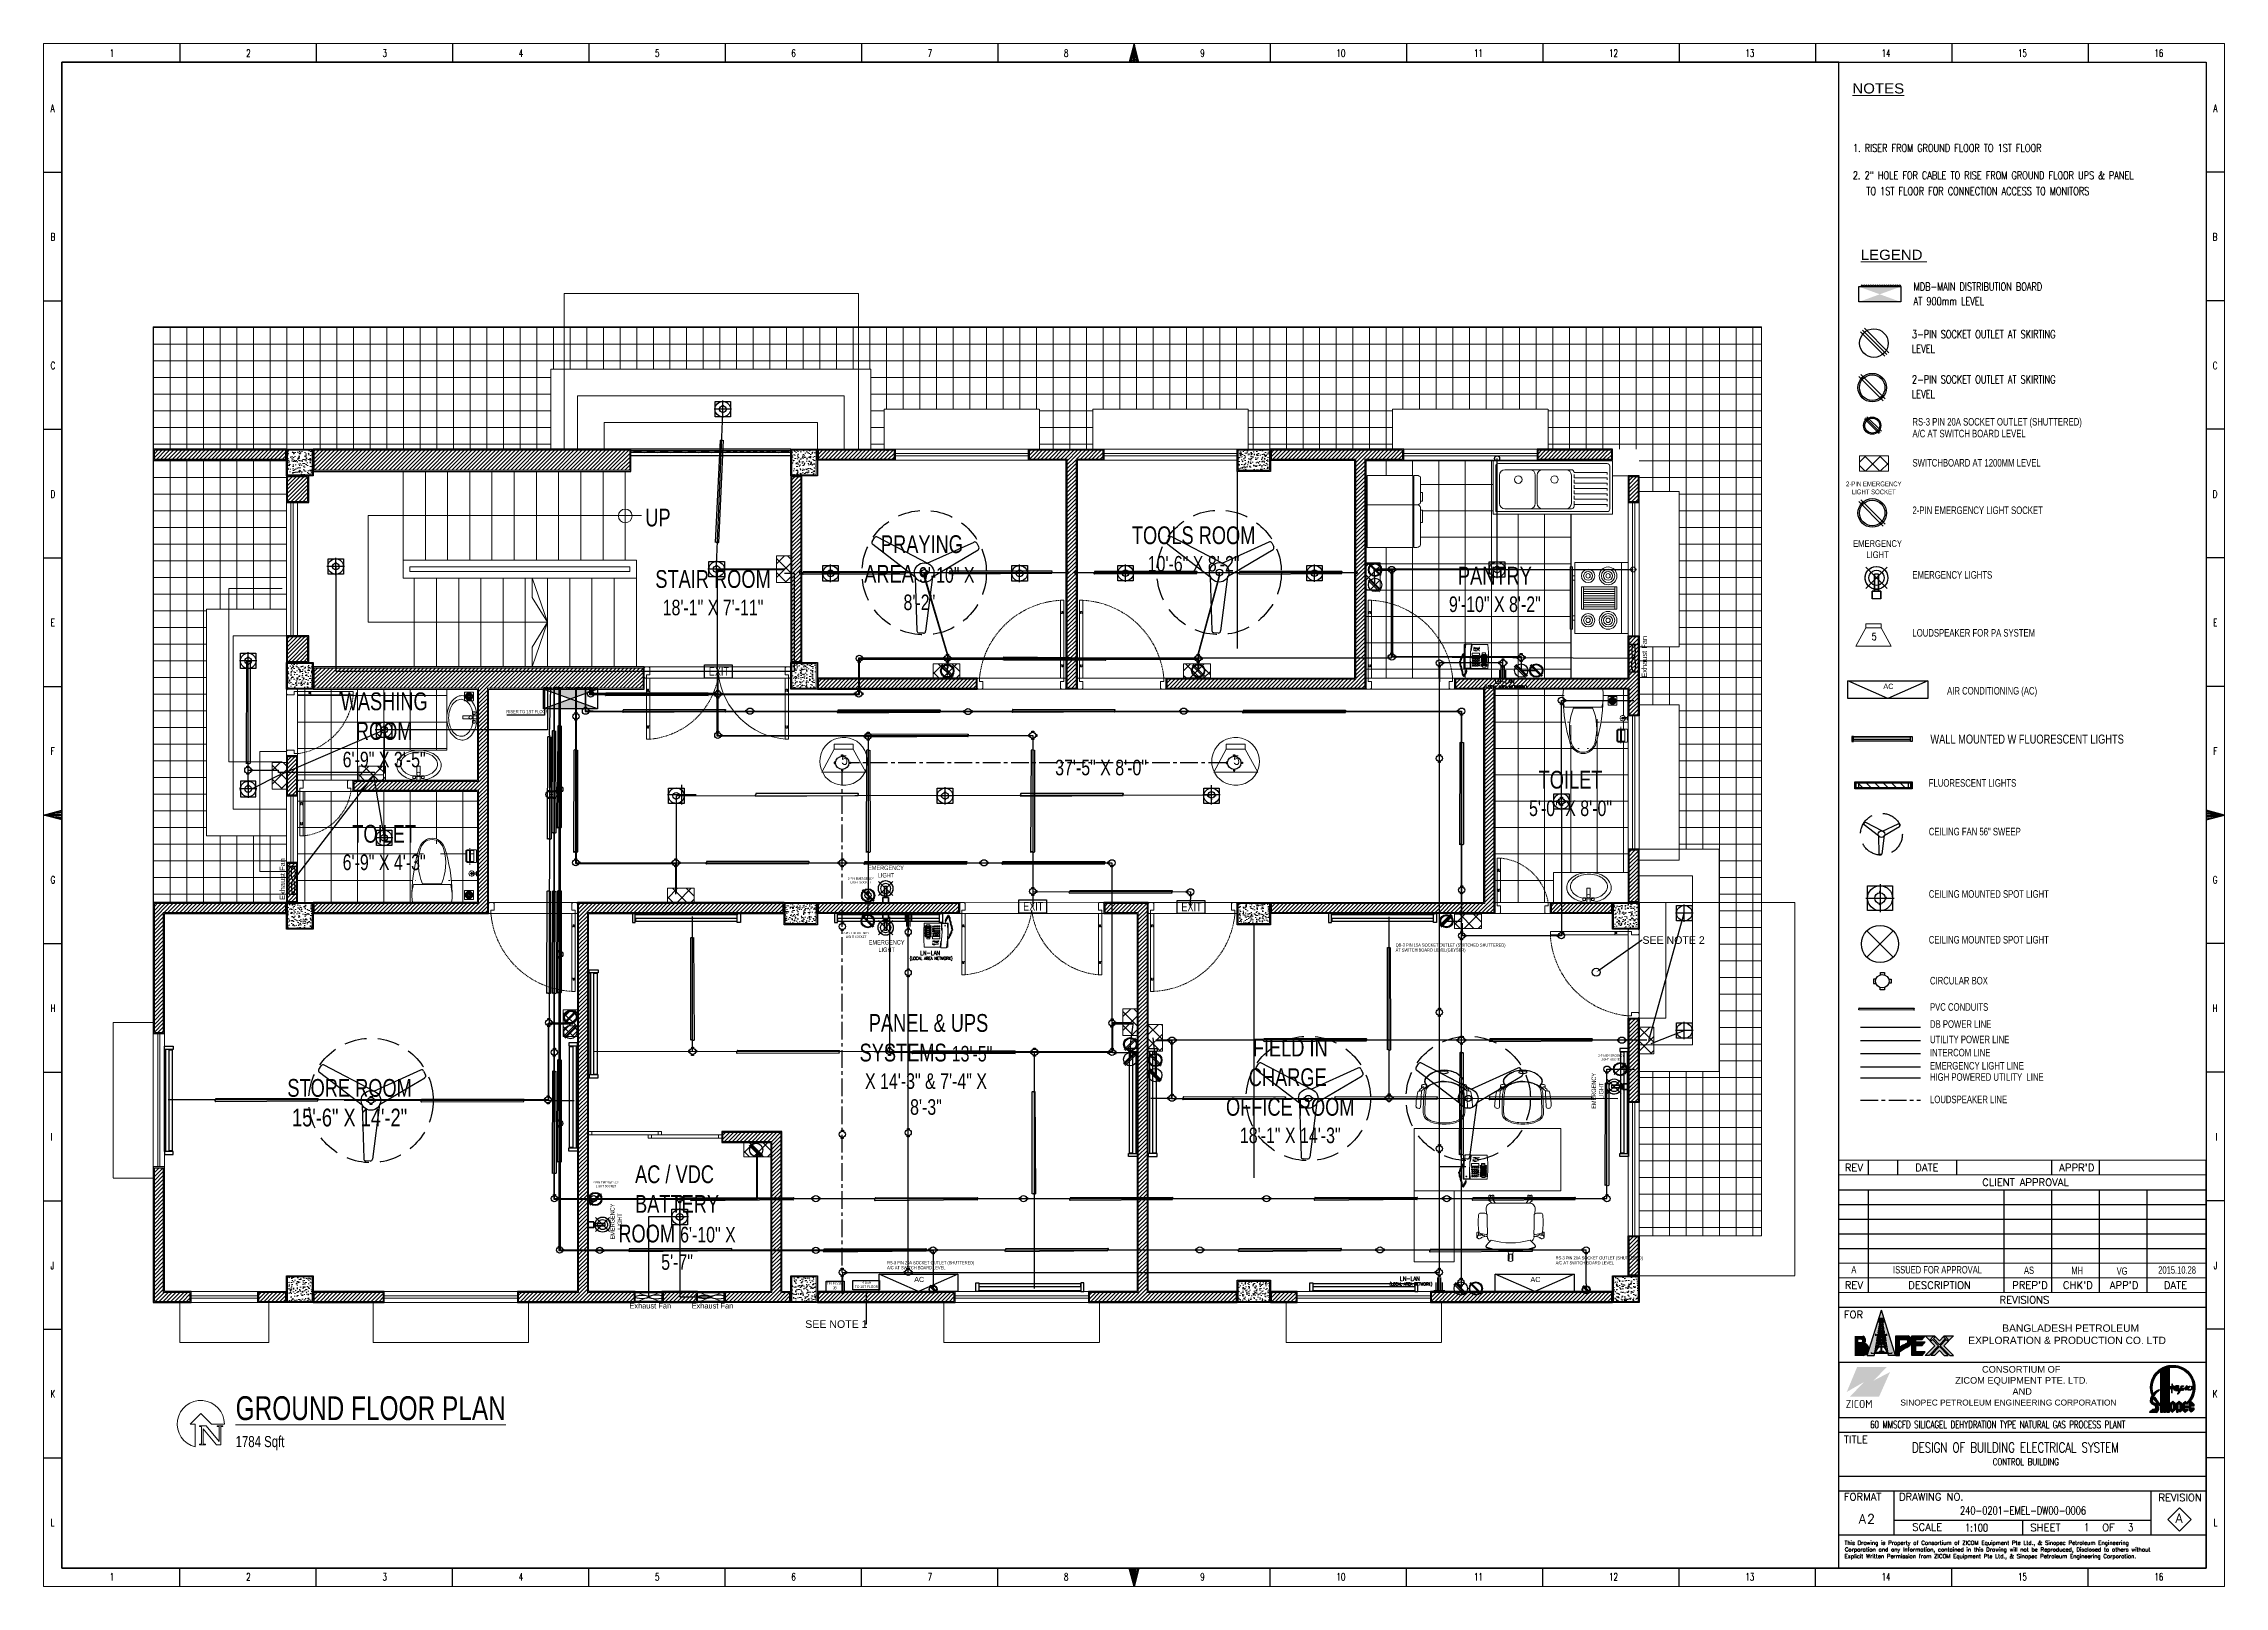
# Model space of a CAD drawing. Header units: inches. Extents: x 112 to 4169, y -2569 to 841.
# Drawn here: x 121 to 1103, y 84 to 778 of the extents above; entities that cross this region are included whole.
import ezdxf
from ezdxf import colors
from ezdxf.entities.mleader import LeaderData, LeaderLine
from ezdxf.math import Vec2, Vec3

# ---------------------------------------------------------------- set-up
doc = ezdxf.new("R2010")
doc.units = ezdxf.units.IN
doc.header["$MEASUREMENT"] = 0
for name, pattern in [('Bathroom _ King & Twin$0$CENTER', [50.8, 31.75, -6.35, 6.35, -6.35]), ('CENTER', [2, 1.25, -0.25, 0.25, -0.25]), ('DASH', [0.35, 0.25, -0.1]), ('DASHED', [0.75, 0.5, -0.25])]:
    doc.linetypes.add(name, pattern=pattern)
doc.layers.get('Defpoints').update_dxf_attribs({"lineweight": 0})
for name, color, linetype in [('BORDER', 4, 'Continuous'), ('Cables', 7, 'Continuous'), ('Exhaust Fans', 7, 'Continuous'), ('HVAC', 44, 'Continuous'), ('Layer 1', 7, 'Continuous'), ('Lights', 7, 'Continuous'), ('Panels', 1, 'Continuous'), ('PVC Conduit and Circular Boxes', 7, 'Continuous'), ('Sockets', 7, 'Continuous'), ('TEG BORDER', 7, 'Continuous'), ('wall 05', 253, 'Continuous')]:
    doc.layers.add(name, color=color, linetype=linetype)
for name, color, linetype, lineweight in [('COLUMN', 1, 'Continuous', 25), ('dim', 6, 'Continuous', 15), ('DOOR', 115, 'Continuous', 15), ('E-CF-Ceiling-Fan', 42, 'Continuous', 30), ('E-LAN', 6, 'Continuous', 30), ('E-Legend', 7, 'Continuous', 30), ('E-MDB', 1, 'Continuous', 30), ('FLOOR TILE', 40, 'Continuous', 15), ('Glass', 5, 'Continuous', 9), ('HACTH', 8, 'Continuous', 9), ('I-WC----EXST', 7, 'Continuous', 15), ('I-WC----N', 7, 'Continuous', 15), ('ID-FURN', 7, 'Continuous', 15), ('MARKER', 171, 'Continuous', 15), ('ONDOCS', 7, 'Continuous', 0), ('Plaster Line', 254, 'Continuous', 15), ('Porch', 90, 'Continuous', 15), ('railing', 232, 'Continuous', 15), ('Stair', 86, 'Continuous', 18), ('Sunshed', 5, 'Continuous', 15), ('Switchboard', 30, 'Continuous', 13), ('Text', 252, 'Continuous', 15), ('Text-01', 253, 'Continuous', 15), ('WINDOW', 140, 'Continuous', 9)]:
    doc.layers.add(name, color=color, linetype=linetype, lineweight=lineweight)
doc.styles.add('1', font='isocp.shx')
doc.styles.add('HZTXT', font='simplexs.shx', dxfattribs={"width": 0.7, "bigfont": 'hztxt.shx'})
doc.styles.get("Standard").update_dxf_attribs({"font": 'arial.ttf'})
doc.styles.add('Swiss721', font='swisscl.ttf')
doc.styles.add('TAVE1', font='ROMANS.shx', dxfattribs={"width": 0.75})
doc.styles.add('TEG BORDER', font='txt_qlt.shx', dxfattribs={"width": 0.7, "bigfont": 'hztxt.shx'})
doc.styles.add('TIMES', font='ARIALN.TTF')
doc.styles.add('XREF-GROUND-A1$0$ATTR', font='romans.shx', dxfattribs={"width": 0.8, "height": 1.2})
pattern_1 = [(50, (0, 0), (3.58630091, -0.313760675), [0.375, -4.125]), (355, (0, 0), (-0.69375667, 3.76096067), [0.3, -3.3]), (100.4514, (0.299, -0.026), (2.89254691, 3.44719771), [0.31870095, -3.50571056]), (46.1842, (0, 1), (5.33620524, -0.82759507), [0.5625, -6.1875]), (96.6356, (0.4447, 0.931), (4.67331353, 4.87058935), [0.47805144, -5.258565]), (351.1842, (0, 1), (4.67330973, 4.870593), [0.45, -4.95]), (21, (0.5, 0.75), (2.98453526, -2.01309445), [0.375, -4.125]), (326, (0.5, 0.75), (1.21657666, 3.62575023), [0.3, -3.3]), (71.4514, (0.7487, 0.5822), (4.20111314, 1.61265248), [0.31870095, -3.50571056]), (37.5, (0, 0), (0.060799277, 1.66446927), [0, -3.26, 0, -3.35, 0, -3.3125]), (7.5, (0, 0), (1.315347687, 1.97205856), [0, -1.91, 0, -3.185, 0, -1.2625]), (327.5, (-1.115, 0), (2.66911218, -0.112774359), [0, -1.25, 0, -3.9, 0, -5.175]), (317.5, (-1.615, 0), (2.915930847, 0.50052491), [0, -1.625, 0, -2.59, 0, -3.675])]
pattern_2 = [(90, (-140504.191, -171144.917), (-11.875, 3e-15), []), (180, (-140504.191, -171144.917), (-3e-15, -11.875), [])]
pattern_3 = [(45, (-121864.7342, -171118.0411), (-0.8838834765, 0.8838834765), [])]
pattern_4 = [(45, (-118628.9225, -172459.7355), (-0.8838834765, 0.8838834765), [])]
pattern_5 = [(45, (-121864.2342, -171118.0411), (-0.8838834765, 0.8838834765), [])]
pattern_6 = [(45, (258.5888, 46.042), (-3.093592, 3.093592), []), (135, (258.5888, 46.042), (-3.093592, -3.093592), [])]

msp = doc.modelspace()

# ---------------------------------------------------------------- texts
for p in [(842.64, 492.54), (229.45, 392.54)]:
    msp.add_text('Exhaust Fan', height=2.3967, rotation=90).set_placement(p)
for p in [(384.48, 208.69), (412.48, 208.69)]:
    msp.add_text('Exhaust Fan', height=2.3967).set_placement(p)
at = {"layer": 'E-LAN', "lineweight": 0, "style": 'TAVE1', "width": 0.75}
for s, height, p in [('LN-LAN', 1.951, (774.09, 489.87)), ('(LOCAL AREA NETWORK)', 1.3659, (769.36, 487.7)), ('(LOCAL AREA NETWORK)', 1.3659, (510.72, 365.57)), ('LN-LAN', 1.951, (515.45, 367.74)), ('(LOCAL AREA NETWORK)', 1.3659, (726.7, 218.98)), ('LN-LAN', 1.951, (731.43, 221.15))]:
    msp.add_text(s, height=height, dxfattribs=at).set_placement(p)
at = {"layer": 'E-Legend', "lineweight": 0, "style": 'TIMES', "width": 1.3}
for s, p in [('%%UNOTES', (935.1, 755.45)), ('%%ULEGEND ', (938.85, 680.58))]:
    msp.add_text(s, height=4.547, dxfattribs=at).set_placement(p)
at = {"layer": 'E-MDB', "color": 0, "lineweight": 0, "style": 'TAVE1', "width": 0.75}
for s, height, p in [('1. RISER FROM GROUND FLOOR TO 1ST FLOOR ', 3.5721, (935.38, 729.13)), ('2. 2" HOLE FOR CABLE TO RISE FROM GROUND FLOOR UPS & PANEL   ', 3.5721, (935.33, 716.83)), ('TO 1ST FLOOR FOR CONNECTION ACCESS TO MONITORS', 3.5721, (941.42, 709.71)), ('MDB-MAIN DISTRIBUTION BOARD', 3.5721, (962.69, 666.75)), ('AT 900mm LEVEL', 3.5721, (962.69, 660.16)), ('3-PIN SOCKET OUTLET AT SKIRTING', 3.5721, (961.94, 645.34)), ('LEVEL', 3.572, (961.94, 638.76)), ('2-PIN SOCKET OUTLET AT SKIRTING', 3.5721, (961.94, 624.96)), ('LEVEL', 3.572, (961.94, 618.37)), ('DESIGN OF BUILDING ELECTRICAL SYSTEM', 4.4651, (961.94, 143.89)), ('CONTROL BUILDING', 3.1256, (998.29, 138.11)), ('240-0201-EMEL-DW00-0006', 3.6168, (983.58, 115.96)), ('1:100', 3.572, (985.85, 108.26)), ('1', 3.57, (1039.45, 108.43)), ('3', 3.57, (1059.25, 108.42))]:
    msp.add_text(s, height=height, dxfattribs=at).set_placement(p)
at = {"layer": 'HVAC'}
for height, p in [(2.348, (949.05, 487.48)), (2.316, (512.71, 220.58)), (2.316, (790.17, 220.58))]:
    msp.add_text('AC', height=height, dxfattribs=at).set_placement(p)
at = {"layer": 'Sockets', "color": 0, "style": 'Swiss721'}
for s, height, p in [('RS-3 PIN 20A SOCKET OUTLET (SHUTTERED)', 3.3899, (962.16, 606.01)), ('A/C AT SWITCH BOARD LEVEL', 3.3899, (962.16, 600.71)), ('SWITCHBOARD AT 1200MM LEVEL', 3.3899, (962.16, 587.55)), ('2-PIN EMERGENCY LIGHT SOCKET', 3.3899, (962.16, 566.2)), ('EMERGENCY LIGHTS', 3.3899, (962.16, 537.13)), ('LOUDSPEAKER FOR PA SYSTEM', 3.3899, (962.16, 511.04)), ('AIR CONDITIONING (AC)', 3.3899, (977.75, 484.96)), ('WALL MOUNTED W FLUORESCENT LIGHTS ', 4.0678, (970.23, 462.87)), ('FLUORESCENT LIGHTS ', 3.3899, (969.52, 443.49)), ('CEILING FAN 56" SWEEP', 3.3899, (969.52, 421.6)), ('CEILING MOUNTED SPOT LIGHT', 3.3899, (969.52, 393.52)), ('CEILING MOUNTED SPOT LIGHT', 3.3899, (969.52, 372.92)), ('CIRCULAR BOX', 3.3899, (970.05, 354.51)), ('PVC CONDUITS', 3.3899, (970.05, 342.66)), ('DB POWER LINE', 3.3899, (970.05, 334.98)), ('UTILITY POWER LINE', 3.3899, (970.05, 328.06)), ('INTERCOM LINE', 3.3899, (970.05, 322.13)), ('EMERGENCY LIGHT LINE', 3.3899, (970.05, 316.21)), ('HIGH POWERED UTILITY  LINE', 3.3899, (970.05, 311.15)), ('LOUDSPEAKER LINE', 3.3899, (970.05, 301.07))]:
    msp.add_text(s, height=height, dxfattribs=at).set_placement(p)
at = {"layer": 'Sockets', "style": 'Swiss721'}
msp.add_text('RISER TO 1ST FLOOR', height=1.4315, dxfattribs=at).set_placement((329.13, 476.56))
at = {"layer": 'Sockets', "color": 30, "style": 'Swiss721'}
for s, p in [('AT SWITCH BOARD LEVEL(GEYSER)', (729.47, 369.27)), ('QB-3 PIN 15A SOCKET OUTLET (SWITCHED SHUTTERED)', (729.47, 371.51))]:
    msp.add_text(s, height=1.4315, dxfattribs=at).set_placement(p)
at = {"layer": 'Sockets', "color": 3, "style": 'Swiss721'}
for s, p in [('A/C AT SWITCH BOARD LEVEL', (500.49, 226.33)), ('RS-3 PIN 20A SOCKET OUTLET (SHUTTERED)', (500.49, 228.57)), ('A/C AT SWITCH BOARD LEVEL', (801.5, 228.51)), ('RS-3 PIN 20A SOCKET OUTLET (SHUTTERED)', (801.5, 230.74))]:
    msp.add_text(s, height=1.4315, dxfattribs=at).set_placement(p)
at = {"layer": 'Text', "color": 4, "attachment_point": 2, "style": 'Swiss721'}
for s, insert, char_height, width in [('2-PIN EMERGENCY LIGHT SOCKET', (944.74, 580.82), 2.1528, 26.4402), ('EMERGENCY LIGHT ', (946.45, 554.42), 3.0139, 23.5954), ('EXIT ', (424.79, 497.39), 4, 31.3151), ('2-PIN EMERGENCY LIGHT SOCKET', (488.64, 402.64), 1, 12.2818), ('EMERGENCY LIGHT ', (500.02, 407.97), 2, 15.6576), ('EXIT ', (566.31, 391.64), 4, 31.3151), ('EXIT ', (637.56, 391.44), 4, 31.3151), ('2-PIN EMERGENCY LIGHT SOCKET', (486.56, 378.14), 1, 12.2818), ('EMERGENCY LIGHT ', (500.31, 374.46), 2, 15.6576), ('2-PIN EMERGENCY LIGHT SOCKET', (826.52, 323), 1, 12.2818), ('2-PIN EMERGENCY LIGHT SOCKET', (373.92, 265.93), 1, 12.2818)]:
    msp.add_mtext(s, dxfattribs=dict(at, insert=insert, char_height=char_height, width=width))
at = {"layer": 'Text', "char_height": 8, "attachment_point": 2, "style": 'Swiss721'}
for s, insert, width in [('UP', (397.33, 568.61), 12.7258), ('TOOLS ROOM {\\H0.875x;10\'-6" X 8\'-2"}', (638.52, 560.64), 62.6303), (' PRAYING AREA {\\H0.875x;9\'-10" X 8\'-2" }', (515.04, 556.63), 62.6303), ('STAIR ROOM \\H7.0000;18\'-1" X 7\'-11" ', (422.13, 540.96), 62.6303), ('PANTRY {\\H0.875x;9\'-10" X 8\'-2" }', (774.15, 542.44), 46.2251), ('WASHING ROOM \\P{\\H0.875x;6\'-9" X 3\'-5" }', (274.07, 485.9), 42.5244), ('{\\H0.875x;37\'-5" X 8\'-0" }', (596.85, 455.62), 59.105), ('TOILET \\P{\\H0.875x;5\'-0" X 8\'-0" }', (808.21, 450.63), 45.7744), ('TOILET \\P{\\H0.875x;6\'-9" X 4\'-3" }', (274.07, 426.3), 42.5244), (' PANEL & UPS SYSTEMS {\\H0.875x;13\'-5" X 14\'-3" & 7\'-4" X 8\'-3" }', (518.01, 341.18), 62.6303), ('FIELD IN CHARGE  OFFICE ROOM {\\H0.875x;18\'-1" X 14\'-3"}', (682.02, 330.09), 62.1303), ('STORE ROOM\\P15\'-6" X 14\'-2"', (258.5, 311.95), 62.6303)]:
    msp.add_mtext(s, dxfattribs=dict(at, insert=insert, width=width))
at = {"layer": 'Text', "color": 4, "char_height": 2, "width": 15.6576, "attachment_point": 2, "rotation": 90, "style": 'Swiss721'}
for insert in [(817.69, 306.61), (375.83, 247.81)]:
    msp.add_mtext('EMERGENCY LIGHT ', dxfattribs=dict(at, insert=insert))
at = {"layer": 'Text', "color": 9, "insert": (405.94, 273.09), "char_height": 8, "width": 63.1303, "attachment_point": 2, "style": 'Swiss721'}
msp.add_mtext('AC / VDC  BATTERY ROOM {\\H0.875x;6\'-10" X 5\'-7"}', dxfattribs=at)
at = {"layer": 'Text', "color": 0, "insert": (476.94, 220.54), "char_height": 1.2, "width": 9.3945, "attachment_point": 2, "style": 'Swiss721'}
msp.add_mtext('TELECOM \\PJB', dxfattribs=at)
at = {"layer": 'Text', "color": 1, "insert": (491.23, 220.98), "char_height": 1.155, "width": 12.0563, "attachment_point": 2, "style": 'Swiss721'}
msp.add_mtext('RISER\\PTO 1ST FLOOR', dxfattribs=at)
at = {"layer": 'Text-01', "insert": (207.2, 169.19), "char_height": 10.7333, "width": 176.7295, "attachment_point": 1, "style": 'Swiss721'}
msp.add_mtext('{\\LGROUND FLOOR PLAN\\H0.4658x;\\l  \\P1784 Sqft}', dxfattribs=at)

# ---------------------------------------------------------------- blocks, each defined once
blk = doc.blocks.new('C 12X12')
at = {"layer": 'HACTH'}
h = blk.add_hatch(dxfattribs=at)
h.set_pattern_fill('AR-CONC', color=256, scale=0.5, style=0)
h.set_pattern_definition(pattern_1)
h.paths.add_polyline_path([(88279, -6819.5), (88279, -6808.5), (88268, -6808.5), (88268, -6819.5)])
at = {"layer": 'COLUMN'}
blk.add_lwpolyline([(88267.5, -6808), (88279.5, -6808), (88279.5, -6820), (88267.5, -6820)], close=True, dxfattribs=at)
at = {"layer": 'Plaster Line'}
blk.add_lwpolyline([(88268, -6808.5), (88279, -6808.5), (88279, -6819.5), (88268, -6819.5)], close=True, dxfattribs=at)
blk = doc.blocks.new('C10X15')
at = {"layer": 'HACTH'}
h = blk.add_hatch(dxfattribs=at)
h.set_pattern_fill('AR-CONC', color=256, scale=0.5, style=0)
h.set_pattern_definition(pattern_1)
h.paths.add_polyline_path([(88231.5, -6817.5), (88231.5, -6808.5), (88217.5, -6808.5), (88217.5, -6817.5)])
at = {"layer": 'COLUMN'}
blk.add_lwpolyline([(88217, -6808), (88232, -6808), (88232, -6818), (88217, -6818)], close=True, dxfattribs=at)
at = {"layer": 'Plaster Line'}
blk.add_lwpolyline([(88217.5, -6808.5), (88231.5, -6808.5), (88231.5, -6817.5), (88217.5, -6817.5)], close=True, dxfattribs=at)
blk = doc.blocks.new('XREF-GROUND-A1$0$Oven-P-01')
for p, q in [((0, 525), (800, 525)), ((275, 450), (525, 450)), ((300, 100), (300, 450)), ((325, 450), (325, 100)), ((350, 100), (350, 450)), ((375, 450), (375, 100)), ((400, 100), (400, 450)), ((425, 450), (425, 100)), ((450, 100), (450, 450)), ((475, 450), (475, 100)), ((500, 100), (500, 450)), ((150, 0), (150, -25)), ((200, -25), (200, 0)), ((525, 100), (275, 100)), ((600, -25), (600, 0)), ((650, 0), (650, -25))]:
    blk.add_line(p, q)
for points in [[(0, 0), (0, 600), (800, 600), (800, 0)], [(275, 75), (275, 475), (525, 475), (525, 75)], [(50, -50), (50, -25), (750, -25), (750, -50)]]:
    blk.add_lwpolyline(points, close=True)
for centre, radius in [((150, 375), 100), ((150, 375), 75), ((150, 375), 50), ((150, 375), 25), ((650, 375), 100), ((650, 375), 75), ((650, 375), 50), ((650, 375), 25), ((150, 150), 75), ((150, 150), 50), ((150, 150), 25), ((650, 150), 75), ((650, 150), 50), ((650, 150), 25)]:
    blk.add_circle(centre, radius)
at = {"style": 'XREF-GROUND-A1$0$ATTR', "width": 0.8, "flags": 9}
blk.add_attdef('ESTCODE', (0, 600), '', height=0.2, dxfattribs=at)
blk = doc.blocks.new('XREF-GROUND-A1$0$Sink-Basin-P-03')
for p, q in [((95, 600), (95, 0)), ((1440, 600), (95, 600)), ((125, 540), (125, 30)), ((1380, 570), (155, 570)), ((977, 501), (228, 501)), ((1410, 540), (1410, 60)), ((1440, 600), (1440, 0)), ((168, 441), (168, 122)), ((570, 441), (570, 122)), ((592, 441), (592, 122)), ((977, 441), (977, 122)), ((1380, 471), (1007, 471)), ((1007, 447), (1007, 411)), ((1380, 411), (1007, 411)), ((1007, 387), (1007, 351)), ((1380, 351), (1007, 351)), ((1007, 327), (1007, 291)), ((1380, 291), (1007, 291)), ((1007, 267), (1007, 231)), ((1380, 471), (1380, 447)), ((1380, 411), (1380, 387)), ((1380, 351), (1380, 327)), ((1380, 291), (1380, 267)), ((95, 0), (1440, 0)), ((125, 30), (1380, 30)), ((228, 62), (977, 62)), ((1380, 231), (1007, 231)), ((1007, 207), (1007, 171)), ((1380, 171), (1007, 171)), ((1007, 147), (1007, 111)), ((1380, 111), (1007, 111)), ((1007, 110), (1007, 92)), ((1380, 231), (1380, 207)), ((1380, 171), (1380, 147)), ((1380, 111), (1380, 87))]:
    blk.add_line(p, q)
for centre, radius in [((379, 391), 42.6), ((788, 391), 41.5)]:
    blk.add_circle(centre, radius)
for centre, radius, start, end in [((155, 540), 30, 90, 180), ((228, 441), 60, 90, 180), ((510, 441), 60, 0, 90), ((652, 441), 60, 90, 180), ((917, 441), 60, 0, 90), ((977, 471), 30, 0, 90), ((1380, 540), 30, 0, 90), ((228, 122), 60, 180, 270), ((510, 122), 60, 270, 0), ((652, 122), 60, 180, 270), ((917, 122), 60, 270, 0), ((977, 92), 30, 270, 0), ((1380, 60), 30, 270, 0)]:
    blk.add_arc(centre, radius, start, end)
blk = doc.blocks.new('XREF-GROUND-A1$0$Refrigrator-P-02')
for p, q in [((600, 0), (0, 0)), ((0, 0), (0, -515)), ((600, -515), (600, 0)), ((0, -515), (600, -515)), ((0, -525), (600, -525)), ((0, -525), (0, -560)), ((10, -515), (10, -525)), ((40, -600), (560, -600)), ((75, -600), (75, -625)), ((75, -625), (200, -625)), ((200, -625), (250, -625)), ((250, -625), (250, -600)), ((590, -515), (590, -525)), ((600, -560), (600, -525))]:
    blk.add_line(p, q)
for centre, start, end in [((40, -560), 180, 270), ((560, -560), 270, 0)]:
    blk.add_arc(centre, 40, start, end)
blk = doc.blocks.new('$plan$00000388')
for p, q in [((-212, 108), (-212, -108)), ((-202, -210), (-202, 210)), ((0, -221), (0, 221))]:
    blk.add_line(p, q)
blk.add_lwpolyline([(-202, -210), (-152, -221), (-102, -226), (-50, -226), (0, -221)])
for centre, radius, start, end in [((-595, 0), 129, 159.5476, 200.4524), ((-562, -12), 164, 107.2477, 159.5476), ((-580, 0), 129, 136.8543, 223.1457), ((-556, -23), 163, 104.7786, 136.8543), ((-71, -1597), 1823, 91.2224, 107.2477), ((-443, -448), 602, 67.3737, 104.7786), ((-76, -236), 463, 97.7399, 105.822), ((-76, -236), 463, 80.5377, 97.7399), ((-562, 12), 164, 200.4524, 252.7523), ((-556, 23), 163, 223.1457, 255.2214), ((-71, 1597), 1823, 252.7523, 268.7776), ((-443, 448), 602, 255.2214, 292.6263)]:
    blk.add_arc(centre, radius, start, end)
blk = doc.blocks.new('h')
at = {"layer": 'I-WC----N', "color": 252, "linetype": 'CENTER', "ltscale": 0.2}
for p, q in [((544281, -25820), (544314, -25820)), ((544297, -25837), (544297, -25801))]:
    blk.add_line(p, q, dxfattribs=at)
at = {"layer": 'I-WC----N'}
blk.add_lwpolyline([(544273, -25760), (544321, -25760), (544321, -25765), (544273, -25765)], close=True, dxfattribs=at)
blk.add_lwpolyline([(544289, -25814), (544289, -25765), (544305, -25765), (544305, -25814)], dxfattribs=at)
at = {"layer": 'I-WC----N', "linetype": 'DASH', "ltscale": 5}
blk.add_circle((544297, -25820), 30, dxfattribs=at)
at = {"layer": 'I-WC----N'}
for radius in [10, 5]:
    blk.add_circle((544297, -25820), radius, dxfattribs=at)
blk = doc.blocks.new('typical king$0$5767 PAPER HOLDER')
at = {"color": 0, "linetype": 'CENTER', "lineweight": -2, "ltscale": 0.5}
blk.add_line((80, 98), (80, -92), dxfattribs=at)
at = {"color": 0, "linetype": 'DASHED', "lineweight": -2, "ltscale": 10, "flags": 128}
for points in [[(5, 52), (0, 52), (0, -52), (5, -52)], [(97, 72), (5, 72), (5, -72), (100, -72)]]:
    blk.add_lwpolyline(points, dxfattribs=at)
at = {"color": 0, "linetype": 'DASHED', "lineweight": -2, "ltscale": 10}
blk.add_lwpolyline([(100, -62), (35, -62), (35, 62), (97, 62)], dxfattribs=at)
blk.add_lwpolyline([(75, -72), (85, -72), (85, 72), (75, 72)], close=True, dxfattribs=at)
at = {"color": 0, "linetype": 'ByBlock', "lineweight": -2, "flags": 128}
blk.add_lwpolyline([(100, -72), (115, -72), (115, 72), (100, 72)], dxfattribs=at)
at = {"color": 0, "linetype": 'ByBlock', "lineweight": -2}
blk.add_lwpolyline([(100, 62), (125, 62), (125, -62), (100, -62)], dxfattribs=at)
blk = doc.blocks.new('floor drain 01')
at = {"color": 0}
blk.add_lwpolyline([(-10, -10), (90, -10), (90, 90), (-10, 90)], close=True, dxfattribs=at)
for points in [[(2, 47, 0.191053), (7, 42, 0.194336), (16, 42, -0.272606), (25, 41, 1.040732), (27, 44, 0.091346), (26, 45, 0.160783), (17, 46, -0.323658), (9, 51, 0.91079)], [(6, 23, 0.191053), (12, 23, 0.194336), (19, 28, -0.272606), (27, 32, 1.040732), (27, 36, 0.091346), (26, 36, 0.160783), (18, 32, -0.323658), (9, 31, 0.91079)], [(14, 68, 0.191053), (15, 61, 0.194336), (22, 56, -0.272606), (29, 50, 1.040732), (32, 51, 0.091346), (32, 53, 0.160783), (25, 59, -0.323658), (22, 67, 0.91079)], [(22, 6, 0.191053), (28, 10, 0.194336), (31, 18, -0.272606), (34, 26, 1.040732), (32, 29, 0.091346), (31, 28, 0.160783), (27, 20, -0.323658), (20, 14, 0.91079)], [(35, 78, 0.191053), (32, 72, 0.194336), (35, 63, -0.272606), (37, 55, 1.040732), (40, 53, 0.091346), (41, 55, 0.160783), (39, 64, -0.323658), (41, 72, 0.91079)], [(45, 2, 0.191053), (48, 8, 0.194336), (45, 17, -0.272606), (43, 25, 1.040732), (40, 27, 0.091346), (39, 25, 0.160783), (41, 16, -0.323658), (39, 8, 0.91079)], [(58, 74, 0.191053), (52, 70, 0.194336), (49, 62, -0.272606), (46, 54, 1.040732), (48, 51, 0.091346), (49, 52, 0.160783), (53, 60, -0.323658), (60, 66, 0.91079)], [(66, 12, 0.191053), (65, 19, 0.194336), (58, 24, -0.272606), (51, 30, 1.040732), (48, 29, 0.091346), (48, 27, 0.160783), (55, 21, -0.323658), (58, 13, 0.91079)], [(74, 57, 0.191053), (68, 57, 0.194336), (61, 52, -0.272606), (53, 48, 1.040732), (53, 44, 0.091346), (54, 44, 0.160783), (62, 48, -0.323658), (71, 49, 0.91079)], [(78, 33, 0.191053), (73, 38, 0.194336), (64, 38, -0.272606), (55, 39, 1.040732), (53, 36, 0.091346), (54, 35, 0.160783), (63, 34, -0.323658), (71, 29, 0.91079)]]:
    blk.add_lwpolyline(points, format="xyb", close=True, dxfattribs=at)
for centre, radius in [((40, 40), 41.7), ((32, 45), 1.83), ((33, 34), 1.83), ((42, 49), 1.83), ((43, 31), 1.83), ((50, 41), 1.83)]:
    blk.add_circle(centre, radius, dxfattribs=at)
blk = doc.blocks.new('A$C755F672F')
at = {"layer": 'Defpoints'}
for points in [[(0.25, 0), (0.25, -0.25), (0, -0.25), (0, 0)], [(5, 0), (5, -0.25), (4.75, -0.25), (4.75, 0)], [(0.25, -24.75), (0.25, -25), (0, -25), (0, -24.75)], [(5, -24.75), (5, -25), (4.75, -25), (4.75, -24.75)]]:
    blk.add_lwpolyline(points, close=True, dxfattribs=at)
at = {"layer": 'DOOR'}
for points in [[(5, -1), (3.5, -1), (3.5, -2.5), (0.25, -2.5), (0.25, -2.25), (0, -2.25), (0, -0.25), (0.25, -0.25), (0.25, 0), (4.75, 0), (4.75, -0.25), (5, -0.25), (5, -1)], [(10, -1.75), (10, -2), (11, -2), (11, -2.5), (5, -2.5), (5, -1), (11, -1), (11, -1.5), (10, -1.5), (10, -1.75), (10, -1.5), (11, -1.5), (11, -1), (19, -1), (19, -1.5), (20, -1.5), (20, -2), (19, -2), (19, -2.5), (11, -2.5), (25, -2.5), (25, -1), (19, -1)], [(5, -24), (3.5, -24), (3.5, -22.5), (0.25, -22.5), (0.25, -22.75), (0, -22.75), (0, -24.75), (0.25, -24.75), (0.25, -25), (4.75, -25), (4.75, -24.75), (5, -24.75), (5, -24)]]:
    blk.add_lwpolyline(points, dxfattribs=at)
at = {"layer": 'DOOR', "linetype": 'DASHED', "lineweight": 0}
blk.add_arc((1.01, -0.23), 24.1, 279.53518, 354.60488, dxfattribs=at)
at = {"layer": 'HACTH', "lineweight": 0, "ltscale": 10}
for p, q in [((0, -2.25), (0, -22.75)), ((5, -1.5), (5, -24))]:
    blk.add_line(p, q, dxfattribs=at)
blk = doc.blocks.new('A$C67890D36')
at = {"layer": 'Defpoints'}
for points in [[(0.25, 0), (0.25, -0.25), (0, -0.25), (0, 0)], [(5, 0), (5, -0.25), (4.75, -0.25), (4.75, 0)], [(0.25, -29.75), (0.25, -30), (0, -30), (0, -29.75)], [(5, -29.75), (5, -30), (4.75, -30), (4.75, -29.75)]]:
    blk.add_lwpolyline(points, close=True, dxfattribs=at)
at = {"layer": 'DOOR'}
for points in [[(5, -1), (3.5, -1), (3.5, -2.5), (0.25, -2.5), (0.25, -2.25), (0, -2.25), (0, -0.25), (0.25, -0.25), (0.25, 0), (4.75, 0), (4.75, -0.25), (5, -0.25), (5, -1)], [(10, -1.75), (10, -2), (11, -2), (11, -2.5), (5, -2.5), (5, -1), (11, -1), (11, -1.5), (10, -1.5), (10, -1.75), (10, -1.5), (11, -1.5), (11, -1), (24, -1), (24, -1.5), (25, -1.5), (25, -2), (24, -2), (24, -2.5), (11, -2.5), (30, -2.5), (30, -1), (24, -1)], [(5, -29), (3.5, -29), (3.5, -27.5), (0.25, -27.5), (0.25, -27.75), (0, -27.75), (0, -29.75), (0.25, -29.75), (0.25, -30), (4.75, -30), (4.75, -29.75), (5, -29.75), (5, -29)]]:
    blk.add_lwpolyline(points, dxfattribs=at)
at = {"layer": 'DOOR', "linetype": 'DASHED', "lineweight": 0}
blk.add_arc((1.16, -0.33), 28.92, 277.63198, 355.70469, dxfattribs=at)
at = {"layer": 'HACTH', "lineweight": 0, "ltscale": 10}
for p, q in [((0, -2.25), (0, -27.75)), ((5, -1.5), (5, -29))]:
    blk.add_line(p, q, dxfattribs=at)
blk = doc.blocks.new('ch-1')
at = {"layer": 'ID-FURN', "color": 252}
for p, q in [((59, 251), (108, 249)), ((104, 264), (103, 306)), ((316, 240), (344, 239)), ((334, 275), (336, 266)), ((-8, 198), (0, 193)), ((0, 196), (0, -196)), ((59, -250), (108, -248)), ((103, -306), (104, -264)), ((316, -239), (344, -238)), ((334, -275), (336, -265))]:
    blk.add_line(p, q, dxfattribs=at)
at = {"layer": 'ID-FURN', "color": 252, "lineweight": 13}
for p, q in [((300, 345), (297, 341)), ((297, 341), (297, 331)), ((297, 331), (298, 330)), ((298, 330), (328, 330)), ((298, 329), (298, 324)), ((298, 329), (328, 329)), ((353, 345), (300, 345)), ((309, 312), (327, 312)), ((309, 311), (327, 311)), ((322, 297), (316, 297)), ((326, 307), (321, 294)), ((353, 298), (339, 255)), ((353, 297), (352, 297)), ((357, 341), (353, 345)), ((357, 301), (353, 297)), ((357, 341), (357, 336)), ((357, 301), (357, 305)), ((-76, 222), (-80, 218)), ((-80, 218), (-80, 208)), ((-80, 208), (-79, 207)), ((-80, 188), (-79, 189)), ((-80, 178), (-80, 188)), ((-76, 174), (-80, 178)), ((-79, 207), (-48, 207)), ((-79, 206), (-79, 190)), ((-79, 206), (-49, 206)), ((-79, 190), (-49, 190)), ((-79, 189), (-48, 189)), ((-23, 222), (-76, 222)), ((-23, 174), (-76, 174)), ((-25, 175), (0, 157)), ((-20, 218), (-23, 222)), ((-20, 218), (-20, 213)), ((559, 15), (521, 15)), ((533, 24), (530, 21)), ((530, 21), (530, 15)), ((586, 24), (533, 24)), ((590, 21), (586, 24)), ((590, 21), (590, 16)), ((-76, -174), (-80, -177)), ((-80, -177), (-80, -187)), ((-80, -187), (-79, -188)), ((-80, -208), (-79, -207)), ((-80, -218), (-80, -208)), ((-76, -221), (-80, -218)), ((-79, -188), (-48, -188)), ((-79, -189), (-49, -189)), ((-79, -206), (-79, -189)), ((-79, -206), (-49, -206)), ((-79, -207), (-48, -207)), ((-23, -174), (-76, -174)), ((-23, -221), (-76, -221)), ((-25, -175), (0, -157)), ((-20, -218), (-23, -221)), ((-20, -218), (-20, -213)), ((-8, -198), (0, -192)), ((559, -14), (521, -14)), ((530, -20), (530, -14)), ((533, -23), (530, -20)), ((586, -23), (533, -23)), ((590, -20), (586, -23)), ((590, -20), (590, -15)), ((297, -331), (298, -329)), ((297, -340), (297, -331)), ((300, -344), (297, -340)), ((298, -328), (298, -324)), ((298, -328), (328, -328)), ((298, -329), (328, -329)), ((353, -344), (300, -344)), ((309, -311), (327, -311)), ((309, -312), (327, -312)), ((322, -296), (316, -296)), ((326, -307), (321, -293)), ((353, -298), (339, -254)), ((353, -296), (352, -296)), ((357, -300), (353, -296)), ((357, -340), (353, -344)), ((357, -300), (357, -305)), ((357, -340), (357, -336))]:
    blk.add_line(p, q, dxfattribs=at)
at = {"layer": 'ID-FURN', "color": 252}
for points in [[(321, 252), (309, 310)], [(321, -252), (309, -310)]]:
    blk.add_lwpolyline(points, dxfattribs=at)
at = {"layer": 'ID-FURN', "color": 252, "lineweight": 13}
blk.add_lwpolyline([(495, -26), (521, -22), (521, 22), (495, 26)], dxfattribs=at)
at = {"layer": 'ID-FURN', "color": 252}
for centre, radius, start, end in [((57, 194), 57, 87.5809, 177.8265), ((123, 309), 20.1, 95.0446, 186.0128), ((126, 262), 22.2, 175.0498, 270.9397), ((194, -511), 843, 83.3556, 94.9128), ((147, -5275), 5515, 88.3219, 90.2152), ((290, 307), 19.6, 11.3923, 86.0755), ((309, 250), 12.1, 267.6468, 9.6188), ((303, 268), 31.9, 13.7582, 74.5871), ((110, 210), 234, 7.127, 13.7582), ((342, 179), 59.8, 36.272, 87.3972), ((597, 1), 297, 122.0525, 136.7624), ((445, 244), 11.1, 21.1039, 124.6268), ((439, 242), 11.1, 21.1039, 91.3806), ((-306, 0), 794, 341.9963, 18.0037), ((-306, 0), 801, 341.9963, 18.0037), ((392, 194), 15.3, 136.9683, 155.6038), ((-286, 0), 693, 343.2048, 16.7952), ((57, -193), 57, 182.1735, 272.4191), ((342, -179), 59.8, 272.6028, 324.0692), ((392, -194), 15.3, 204.3962, 223.0317), ((597, -1), 297, 223.2376, 237.9475), ((123, -308), 20.1, 173.9872, 264.9554), ((126, -262), 22.2, 89.0603, 184.9502), ((194, 511), 843, 265.0872, 276.6444), ((147, 5275), 5515, 269.7848, 271.6781), ((290, -306), 19.6, 273.9245, 348.6077), ((309, -249), 12.1, 350.3812, 92.3532), ((303, -267), 31.9, 285.413, 346.2418), ((110, -210), 234, 346.2418, 352.873), ((439, -241), 11.1, 268.6194, 338.8961), ((445, -243), 11.1, 235.3732, 338.8961)]:
    blk.add_arc(centre, radius, start, end, dxfattribs=at)
at = {"layer": 'ID-FURN', "color": 252, "lineweight": 13}
for centre, radius, start, end in [((345, 321), 19.1, 310.5325, 193.4675), ((307, 313), 20, 342.2096, 8.7154), ((372, 292), 20, 135.2846, 161.7905), ((-32, 198), 19.1, 22.5325, 265.4675), ((-36, 159), 20, 54.2096, 80.7154), ((4, 215), 20, 207.2846, 233.7904), ((559, 35), 20, 270.2096, 296.7154), ((578, 0), 19.1, 238.5325, 121.4675), ((-32, -198), 19.1, 94.5325, 337.4675), ((-36, -159), 20, 279.2846, 305.7904), ((4, -214), 20, 126.2096, 152.7154), ((559, -34), 20, 63.2846, 89.7905), ((345, -320), 19.1, 166.5325, 49.4675), ((307, -313), 20, 351.2846, 17.7904), ((372, -292), 20, 198.2096, 224.7154)]:
    blk.add_arc(centre, radius, start, end, dxfattribs=at)
blk = doc.blocks.new("VISITOR'S CHAIR")
at = {"layer": 'ID-FURN'}
for p, q in [((-284, 373), (-275, 372)), ((-261, 241), (-256, 371)), ((-253, 410), (-253, 430)), ((-246, 415), (-252, 405)), ((-251, 378), (-240, 386)), ((-238, 446), (-237, 446)), ((-234, 392), (-226, 404)), ((-209, 412), (-220, 402)), ((-220, 402), (-216, 392)), ((-216, 125), (-213, 288)), ((-213, 288), (-206, 356)), ((-195, 429), (-209, 412)), ((-206, 445), (-200, 438)), ((-200, 438), (-204, 436)), ((-194, 437), (-202, 449)), ((-159, 444), (-196, 428)), ((194, 437), (202, 449)), ((194, 429), (209, 412)), ((206, 445), (200, 438)), ((200, 438), (204, 436)), ((206, 355), (211, 307)), ((209, 412), (220, 402)), ((211, 307), (215, 126)), ((220, 402), (216, 392)), ((233, 392), (226, 404)), ((227, 334), (233, 128)), ((251, 378), (240, 386)), ((246, 415), (252, 405)), ((252, 410), (252, 430)), ((260, 241), (256, 371)), ((287, 373), (278, 372)), ((-264, 191), (-263, 232)), ((-263, 232), (-261, 241)), ((-234, 128), (-234, 150)), ((262, 232), (260, 241)), ((264, 191), (262, 232))]:
    blk.add_line(p, q, dxfattribs=at)
for centre, major_axis, ratio, start_param, end_param in [((-162, 483), (40.7, 40.7), 1, 1.641382, 2.3562), ((-162, 483), (-37, 37), 1, 0.070585, 0.785404), ((-31, 377), (160, 160), 1, 1.106098, 1.669765), ((-31, 377), (156, 156), 1, 1.106098, 1.669765), ((-26, 384), (156, 156), 1, 1.024131, 1.139863), ((-26, 384), (-153, 153), 1, -0.546665, -0.430933), ((0, 280), (233, 233), 1, 0.786111, 1.024131), ((0, 280), (-229, 229), 1, -0.784686, -0.546665), ((-42, 582), (-3.34, 3.34), 1, -0.185935, 0.785398), ((-42, 582), (3.34, 3.34), 1, 2.356194, 3.327527), ((-22, 553), (28, 28), 1, 1.306571, 1.384862), ((-22, 610), (-28, 28), 1, 1.756731, 2.080357), ((0, 359), (-164, 164), 1, -0.967168, -0.603629), ((-9, 657), (-62.5, 62.5), 1, 2.080357, 2.239483), ((0, 732), (-116, 116), 1, 2.239483, 2.356194), ((0, 280), (233, 233), 1, 0.546665, 0.784686), ((0, 280), (-229, 229), 1, -1.024131, -0.786111), ((0, 732), (-116, 116), 1, 2.356194, 2.472906), ((9, 657), (62.5, 62.5), 1, 4.043702, 4.202828), ((22, 610), (28, 28), 1, 4.202828, 4.526454), ((22, 553), (-28, 28), 1, -1.384862, -1.299686), ((42, 582), (3.34, 3.34), 1, 5.497787, 6.46912), ((42, 582), (-3.34, 3.34), 1, 2.955658, 3.926991), ((25, 384), (-153, 153), 1, -1.139863, -1.024131), ((25, 384), (-156, 156), 1, -1.139863, -1.024131), ((28, 375), (159, 159), 1, 6.197379, 6.741162), ((28, 375), (-162, 162), 1, 4.626582, 5.170366), ((85, 416), (109, 109), 1, 6.212612, 6.231759), ((162, 483), (37, 37), 1, 5.497793, 6.212612), ((85, 416), (113, 113), 1, 6.212612, 6.231759), ((162, 483), (-40.7, 40.7), 1, 3.926985, 4.641803), ((603, 170), (-651, 651), 1, 0.573881, 0.750879), ((-285, 360), (-8.76, 8.76), 1, -0.863376, 0.564498), ((-246, 374), (-29, 9), 0.940619, -0.371164, 0.371164), ((-268, 332), (2.3, 41.2), 0.843481, -0.27588, 0.27588), ((-208, 326), (-64, 64), 1, -0.27183, -0.033972), ((-243, 367), (9.99, 9.99), 1, 1.377732, 2.024937), ((-236, 430), (11.7, 11.7), 1, 0.895345, 2.346242), ((-237, 411), (11.5, 11.5), 1, 2.359032, 2.700427), ((-236, 410), (-8.33, 8.33), 1, 3.308932, 6.927895), ((-249, 401), (12.4, 12.4), 1, 4.437336, 4.934607), ((-232, 600), (-108, 108), 1, 2.322741, 2.51101), ((1966, 159), (1556, 1556), 1, 2.276461, 2.36002), ((-237, 418), (-16.4, 16.4), 1, 2.597956, 3.176359), ((17, 317), (173, 173), 1, 2.044581, 2.285039), ((-162, 483), (40.7, 40.7), 1, 2.3562, 3.058022), ((-118, 356), (-74.2, 74.2), 1, 0.158797, 0.434217), ((-162, 483), (37, 37), 1, 2.3562, 3.058022), ((4, 124), (254, 254), 1, 0.795932, 1.416989), ((45, 326), (-179, 179), 1, 0.550308, 0.670712), ((-122, 361), (-58.3, 58.3), 1, -0.121154, 0.49051), ((-199, 433), (4.34, 4.34), 1, 4.766338, 6.168083), ((-51, 268), (141, 141), 1, 1.029343, 1.444292), ((0, 118), (253, 253), 1, 0.505105, 1.065692), ((-2, 130), (-249, 249), 1, -1.424708, -0.790588), ((51, 268), (141, 141), 1, 0.126504, 0.541453), ((122, 361), (-58.3, 58.3), 1, 4.221879, 4.833543), ((199, 433), (4.34, 4.34), 1, 1.685898, 3.087644), ((-46, 326), (-179, 179), 1, 4.041677, 4.162081), ((162, 483), (-37, 37), 1, 3.225371, 3.926997), ((117, 356), (74.2, 74.2), 1, 5.848968, 6.124388), ((162, 483), (40.7, 40.7), 1, 4.795959, 5.497781), ((233, 611), (116, 116), 1, 3.774404, 3.956147), ((-18, 317), (173, 173), 1, 5.568943, 5.8094), ((237, 418), (-16.4, 16.4), 1, 1.53603, 2.114433), ((236, 410), (8.33, 8.33), 1, 5.638476, 9.257439), ((248, 401), (-12.4, 12.4), 1, 1.348578, 1.845849), ((236, 430), (-11.7, 11.7), 1, 3.936943, 5.38784), ((236, 411), (-11.5, 11.5), 1, 3.582758, 3.924153), ((243, 367), (9.99, 9.99), 1, 5.829045, 6.47625), ((207, 326), (64, 64), 1, 0.033972, 0.27183), ((269, 332), (-29.2, 29.2), 1, -1.014167, -0.462408), ((248, 370), (21.5, 21.5), 1, 5.582202, 6.32453), ((288, 360), (8.76, 8.76), 1, 5.718688, 7.146561), ((-600, 170), (-651, 651), 1, 3.96151, 4.138508), ((-297, 202), (13.6, 13.6), 1, 2.322194, 3.388756), ((-281, 229), (36.4, 36.4), 1, 3.399296, 4.068112), ((-277, 191), (-9.06, 9.06), 1, 2.406079, 3.903189), ((-110, 135), (87.7, 87.7), 1, 2.416541, 2.868914), ((-133, 135), (-73.8, 73.8), 1, 1.404983, 1.497112), ((-119, 126), (68.4, 68.4), 1, 2.356783, 2.833835), ((-90, 184), (-120, 120), 1, 1.547695, 1.947381), ((-169, 107), (-31.3, 31.3), 1, 1.42524, 1.547695), ((-90, 184), (109, 109), 1, 3.118491, 3.518177), ((-36, 307), (-215, 215), 1, 1.947381, 2.1796), ((-36, 307), (205, 205), 1, 3.518177, 3.750397), ((-1, 504), (-356, 356), 1, 2.1796, 2.358034), ((-1, 504), (-346, 346), 1, 2.1796, 2.358034), ((-1, 504), (346, 346), 1, 3.92883, 4.107264), ((-1, 504), (-356, 356), 1, 2.358034, 2.536468), ((35, 307), (-205, 205), 1, 2.536468, 2.768687), ((35, 307), (-215, 215), 1, 2.536468, 2.768687), ((89, 184), (109, 109), 1, 4.339484, 4.739169), ((89, 184), (120, 120), 1, 4.339484, 4.739169), ((169, 108), (31.3, 31.3), 1, 4.739169, 4.873442), ((118, 126), (68.4, 68.4), 1, 5.032166, 5.498375), ((137, 132), (-69.9, 69.9), 1, 3.217039, 3.320838), ((110, 135), (-87, 87), 1, 3.422629, 3.866448), ((276, 191), (-9.06, 9.06), 1, 0.8092, 2.30631), ((284, 229), (-36.4, 36.4), 1, 2.215073, 2.88389), ((300, 202), (-13.6, 13.6), 1, 2.89443, 3.960991)]:
    blk.add_ellipse(centre, major_axis=major_axis, ratio=ratio, start_param=start_param, end_param=end_param, dxfattribs=at)
blk = doc.blocks.new('HANDWASH-02-PLAN')
at = {"layer": 'I-WC----N', "color": 2}
for points in [[(5, 0, 0.068513), (104, 14, 0.080648), (182, 50, 0.107051), (242, 112, 0.160603), (255, 169, 0.138041), (238, 230, 0.107051), (182, 289, 0.080648), (104, 325, 0.068513), (5, 339, 0.068513), (-94, 325, 0.080648), (-172, 289, 0.107051), (-228, 230, 0.138041), (-245, 169, 0.138041), (-228, 108, 0.107051), (-172, 50, 0.080648), (-94, 14, 0.068513)], [(5, 42, 0.067522), (88, 53, 0.079863), (152, 82, 0.107115), (202, 134, 0.162551), (213, 180, 0.139778), (199, 230, 0.107115), (152, 278, 0.079863), (88, 307, 0.067522), (5, 319, 0.067522), (-78, 307, 0.079863), (-142, 278, 0.107115), (-188, 230, 0.139778), (-203, 180, 0.139778), (-188, 130, 0.107115), (-142, 82, 0.079863), (-78, 53, 0.067522)]]:
    blk.add_lwpolyline(points, format="xyb", close=True, dxfattribs=at)
blk.add_circle((0, 72), 20, dxfattribs=at)
blk = doc.blocks.new('A$C01EB0BB3')
at = {"layer": 'I-WC----N', "color": 250, "ltscale": 0.5}
for points in [[(8.43, 2.06), (8.43, 0.85), (7.23, 0.85), (7.23, 2.06)], [(9.08, 6.42), (9.08, 0), (10.51, 0), (10.51, 6.42)], [(11.15, 2.06), (11.15, 0.85), (12.36, 0.85), (12.36, 2.06)]]:
    blk.add_lwpolyline(points, close=True, dxfattribs=at)
at = {"layer": 'I-WC----N', "color": 2, "xscale": 0.03999999999359716, "yscale": 0.03999999999359716, "zscale": 0.03999999999359716}
blk.add_blockref('HANDWASH-02-PLAN', (9.79, 0), dxfattribs=at)
blk = doc.blocks.new('A$C5AAA0143')
at = {"layer": 'Defpoints'}
for points in [[(-39.75, 5), (-40, 5), (-40, 4.75), (-39.75, 4.75)], [(-39.75, 0.25), (-40, 0.25), (-40, 0), (-39.75, 0)], [(0, 5), (-0.25, 5), (-0.25, 4.75), (0, 4.75)], [(0, 0.25), (-0.25, 0.25), (-0.25, 0), (0, 0)]]:
    blk.add_lwpolyline(points, close=True, dxfattribs=at)
at = {"layer": 'DOOR'}
for points in [[(-1.75, 10), (-2, 10), (-2, 11), (-2.5, 11), (-2.5, 5), (-1, 5), (-1, 11), (-1.5, 11), (-1.5, 10), (-1.75, 10), (-1.5, 10), (-1.5, 11), (-1, 11), (-1, 33.99), (-1.5, 33.99), (-1.5, 34.99), (-2, 34.99), (-2, 33.99), (-2.5, 33.99), (-2.5, 11), (-2.5, 39.99), (-1, 39.99), (-1, 33.99)], [(-39, 5), (-39, 3.5), (-37.5, 3.5), (-37.5, 0.25), (-37.75, 0.25), (-37.75, 0), (-39.75, 0), (-39.75, 0.25), (-40, 0.25), (-40, 4.75), (-39.75, 4.75), (-39.75, 5), (-39, 5)], [(-1, 5), (-1, 3.5), (-2.5, 3.5), (-2.5, 0.25), (-2.25, 0.25), (-2.25, 0), (-0.25, 0), (-0.25, 0.25), (0, 0.25), (0, 4.75), (-0.25, 4.75), (-0.25, 5), (-1, 5)]]:
    blk.add_lwpolyline(points, dxfattribs=at)
at = {"layer": 'DOOR', "linetype": 'DASHED', "lineweight": 0}
blk.add_arc((-0.49, 1.36), 38.68, 92.97286, 174.60302, dxfattribs=at)
at = {"layer": 'HACTH', "lineweight": 0, "ltscale": 10}
for p, q in [((-1.5, 5), (-39, 5)), ((-2.25, 0), (-37.75, 0))]:
    blk.add_line(p, q, dxfattribs=at)
blk = doc.blocks.new('TELEPHONE')
at = {"layer": 'Layer 1', "lineweight": 9}
for points in [[(0, 10.8), (-0.24, 7.2), (-0.24, 3.6), (0, 0)], [(0, 10.8), (10.8, 10.8)], [(0.96, 10.14), (2.46, 10.14)], [(0.96, 10.14), (0.96, 6.96), (1.08, 3.78)], [(2.46, 10.14), (2.4, 6.96), (2.52, 3.78)], [(7.44, -0.06), (7.8, 3.48), (7.98, 7.02), (7.92, 10.62)], [(7.68, 10.5), (7.92, 10.68)], [(7.68, 10.5), (7.74, 7.8), (7.98, 7.5)], [(7.98, 10.68), (7.92, 10.68), (7.92, 10.62)], [(10.44, 10.56), (7.98, 10.68)], [(9.3, 9.9), (9.36, 9.84), (9.36, 9.9), (9.3, 9.9)], [(9.66, 12.06), (9.54, 12.06), (9.42, 11.94), (9.42, 11.7), (9.48, 11.7), (9.48, 11.64), (9.6, 11.64)], [(9.42, 10.68), (9.6, 11.64)], [(9.9, 12.48), (9.72, 12.48), (9.48, 12.24), (9.48, 11.88), (9.6, 11.76)], [(10.02, 12.9), (9.9, 12.9), (9.78, 12.84), (9.72, 12.78), (9.66, 12.72), (9.66, 12.66), (9.6, 12.6), (9.6, 12.36), (9.66, 12.24), (9.66, 12.18), (9.72, 12.12)], [(9.6, 11.76), (9.66, 11.7), (9.78, 11.7), (9.78, 11.76), (9.84, 11.76), (9.84, 11.82)], [(9.84, 12), (9.78, 12.06), (9.66, 12.06)], [(9.72, 12.12), (9.96, 12.12), (9.96, 12.18), (10.02, 12.24)], [(10.26, 13.32), (10.14, 13.32), (10.08, 13.26), (10.02, 13.26), (9.96, 13.2), (9.9, 13.14), (9.84, 13.08), (9.78, 12.96), (9.78, 12.84), (9.84, 12.72), (9.84, 12.66), (9.9, 12.6), (9.96, 12.54)], [(9.96, 12.36), (9.96, 12.48), (9.78, 12.48)], [(9.84, 11.82), (9.84, 12)], [(10.02, 12.24), (10.02, 12.3), (9.96, 12.36)], [(9.96, -0.12), (10.38, 3.42), (10.56, 6.96), (10.5, 10.5)], [(10.2, 12.78), (10.14, 12.84), (10.14, 12.9), (10.02, 12.9)], [(10.5, 13.62), (10.32, 13.62), (10.26, 13.56), (10.2, 13.5), (10.08, 13.38), (10.08, 13.02), (10.14, 12.9), (10.2, 12.84)], [(10.44, 13.08), (10.44, 13.14), (10.38, 13.2), (10.32, 13.26), (10.26, 13.26), (10.2, 13.32), (10.14, 13.32)], [(10.2, 12.84), (10.38, 12.84), (10.44, 12.9), (10.44, 12.96)], [(10.74, 14.04), (10.68, 14.04), (10.56, 13.98), (10.5, 13.98), (10.32, 13.8), (10.32, 13.5), (10.38, 13.38), (10.38, 13.32), (10.44, 13.26)], [(10.44, 13.26), (10.68, 13.26), (10.68, 13.38), (10.74, 13.38)], [(10.44, 12.96), (10.44, 13.08)], [(10.5, 10.5), (10.5, 10.56), (10.44, 10.56)], [(10.92, 14.4), (10.74, 14.4), (10.62, 14.34), (10.62, 14.28), (10.56, 14.22), (10.5, 14.1), (10.5, 13.86), (10.56, 13.8), (10.62, 13.74), (10.68, 13.68)], [(10.68, 13.5), (10.68, 13.56), (10.62, 13.62), (10.5, 13.62)], [(10.8, 10.8), (10.62, 0)], [(10.92, 13.92), (10.86, 13.98), (10.8, 14.04), (10.68, 14.04)], [(10.68, 13.68), (10.74, 13.68), (10.74, 13.62), (10.8, 13.62), (10.8, 13.68), (10.86, 13.68), (10.92, 13.74), (10.92, 13.8)], [(10.74, 13.38), (10.74, 13.44), (10.68, 13.5)], [(10.8, 14.1), (10.8, 14.04), (10.98, 14.04), (10.98, 14.1), (11.04, 14.1), (11.04, 14.34)], [(11.1, 13.5), (11.16, 13.5), (11.28, 13.62), (11.28, 13.68), (11.34, 13.68), (11.34, 13.98), (11.28, 13.98), (11.28, 14.04), (11.22, 14.1), (11.16, 14.1), (11.1, 14.16), (10.92, 14.16), (10.86, 14.1), (10.8, 14.1)], [(10.92, 13.8), (10.92, 13.92)], [(11.1, 13.8), (11.04, 13.8), (11.04, 13.74), (10.98, 13.68), (10.98, 13.62), (11.04, 13.56)], [(11.04, 13.56), (11.04, 13.5), (11.1, 13.5)], [(11.16, 13.2), (11.28, 13.2), (11.34, 13.26), (11.46, 13.38), (11.46, 13.56), (11.4, 13.62), (11.4, 13.68), (11.34, 13.74), (11.28, 13.74), (11.28, 13.8), (11.1, 13.8)], [(11.22, 13.5), (11.16, 13.5), (11.1, 13.44)], [(11.1, 13.44), (11.1, 13.26)], [(11.1, 13.26), (11.1, 13.2), (11.16, 13.2)], [(11.22, 12.96), (11.22, 12.9), (11.4, 12.9), (11.46, 12.96), (11.52, 13.02), (11.52, 13.08), (11.58, 13.14), (11.58, 13.32), (11.52, 13.38), (11.52, 13.44), (11.46, 13.44), (11.4, 13.5), (11.16, 13.5)], [(11.34, 13.2), (11.28, 13.2), (11.28, 13.14), (11.22, 13.14), (11.22, 12.96)], [(11.34, 12.6), (11.28, 12.54), (11.22, 12.48), (11.22, 12.3)], [(11.22, 12.3), (11.28, 12.3), (11.28, 12.24)], [(11.4, 12.84), (11.28, 12.84), (11.28, 12.78)], [(11.28, 12.24), (11.34, 12.24), (11.4, 12.3), (11.46, 12.3), (11.52, 12.36), (11.52, 12.42), (11.58, 12.48), (11.58, 12.66), (11.52, 12.72), (11.52, 12.78), (11.46, 12.84), (11.4, 12.84)], [(11.28, 12.78), (11.28, 12.66), (11.34, 12.6)], [(11.34, 12.6), (11.46, 12.6), (11.52, 12.66), (11.58, 12.72), (11.64, 12.78), (11.64, 13.02), (11.58, 13.08), (11.52, 13.14), (11.46, 13.2), (11.34, 13.2)], [(11.4, 11.94), (11.46, 11.94), (11.52, 12), (11.58, 12), (11.64, 12.06), (11.64, 12.12), (11.7, 12.18), (11.7, 12.42), (11.64, 12.42), (11.64, 12.48), (11.58, 12.54), (11.52, 12.54), (11.46, 12.6), (11.34, 12.6)], [(11.4, 12.24), (11.34, 12.18), (11.34, 12.06), (11.4, 12)], [(11.46, 11.64), (11.52, 11.64), (11.58, 11.7), (11.64, 11.7), (11.7, 11.76), (11.7, 11.82), (11.76, 11.88), (11.76, 12.06), (11.7, 12.12), (11.7, 12.18), (11.64, 12.24), (11.58, 12.24), (11.52, 12.3), (11.46, 12.3), (11.4, 12.24)], [(11.4, 12), (11.4, 11.94)], [(11.46, 11.94), (11.4, 11.88), (11.4, 11.7)], [(11.4, 11.7), (11.46, 11.7), (11.46, 11.64)], [(11.52, 12), (11.46, 11.94)], [(11.64, 11.28), (11.76, 11.28), (11.82, 11.34), (11.88, 11.4), (11.88, 11.46), (11.94, 11.52), (11.94, 11.7), (11.88, 11.76), (11.88, 11.82), (11.82, 11.82), (11.76, 11.88), (11.52, 11.88)], [(11.64, 11.58), (11.58, 11.52)], [(11.58, 11.52), (11.58, 11.34)], [(11.58, 11.34), (11.58, 11.28), (11.64, 11.28)], [(11.7, 11.7), (11.7, 11.64), (11.64, 11.64)], [(11.76, 10.98), (11.82, 10.98), (11.88, 11.04), (11.94, 11.04), (12, 11.1), (12, 11.16), (12.06, 11.22), (12.06, 11.4), (12, 11.46), (12, 11.52), (11.94, 11.52), (11.88, 11.58), (11.82, 11.58), (11.76, 11.64), (11.7, 11.64), (11.64, 11.58), (11.7, 11.58)], [(11.76, 11.28), (11.7, 11.22), (11.7, 11.04)], [(11.7, 11.04), (11.76, 10.98)], [(11.76, 10.62), (11.7, 10.56), (11.7, 10.38)], [(11.7, 10.38), (11.76, 10.38), (11.76, 10.32)], [(11.82, 11.34), (11.82, 11.28), (11.76, 11.28)], [(11.88, 10.92), (11.76, 10.92), (11.76, 10.86)], [(11.76, 10.32), (11.82, 10.32), (11.88, 10.38), (11.94, 10.38), (12, 10.44), (12, 10.5), (12.06, 10.56), (12.06, 10.74), (12, 10.8), (12, 10.86), (11.94, 10.92), (11.88, 10.92)], [(11.76, 10.86), (11.76, 10.74)], [(11.76, 10.74), (11.82, 10.68)], [(11.82, 10.68), (11.76, 10.62)], [(11.82, 10.68), (11.94, 10.68), (12.06, 10.8), (12.12, 10.86), (12.12, 11.1), (12.06, 11.16), (12, 11.22), (12, 11.28), (11.88, 11.28), (11.82, 11.34)], [(11.88, 10.08), (11.88, 10.02), (11.94, 10.02), (12, 10.08), (12.06, 10.08), (12.12, 10.14), (12.12, 10.2), (12.18, 10.26), (12.18, 10.5), (12.12, 10.5), (12.12, 10.56), (12.06, 10.62), (12, 10.62), (11.94, 10.68), (11.82, 10.68)], [(11.94, 10.38), (11.88, 10.38), (11.88, 10.32), (11.82, 10.26), (11.82, 10.14), (11.88, 10.08)], [(11.94, 10.02), (11.88, 9.96), (11.88, 9.84), (11.94, 9.78), (11.94, 9.72)], [(11.94, 9.72), (12, 9.72), (12.06, 9.78), (12.12, 9.78), (12.18, 9.84), (12.18, 9.9), (12.24, 9.96), (12.24, 10.2), (12.18, 10.2), (12.18, 10.26), (12.12, 10.32), (12.06, 10.32), (12, 10.38), (11.94, 10.38)], [(12, 10.08), (11.94, 10.02)], [(12.12, 9.42), (12.18, 9.42), (12.24, 9.48), (12.3, 9.48), (12.36, 9.54), (12.42, 9.6), (12.42, 9.84), (12.36, 9.9), (12.36, 9.96), (12.3, 9.96), (12.24, 10.02), (12.18, 10.02), (12.12, 10.08), (12.06, 10.08), (12, 10.02)], [(7.32, 0), (0, 0)], [(0.84, 9.42), (0.3, 9.42), (0.3, 9.66), (0.84, 9.66)], [(0.84, 8.76), (0.3, 8.76), (0.3, 9), (0.84, 9)], [(0.84, 8.04), (0.3, 8.04), (0.3, 8.28), (0.84, 8.28)], [(0.84, 7.38), (0.3, 7.38), (0.3, 7.62), (0.84, 7.62)], [(0.84, 6.72), (0.3, 6.72), (0.3, 6.96), (0.84, 6.96)], [(0.84, 6.06), (0.3, 6.06), (0.3, 6.3), (0.84, 6.3)], [(0.84, 5.34), (0.3, 5.34), (0.3, 5.64), (0.84, 5.64)], [(0.9, 4.68), (0.36, 4.68), (0.36, 4.98), (0.9, 4.98)], [(0.84, 9.66), (0.84, 9.42)], [(0.84, 9), (0.84, 8.76)], [(0.84, 8.28), (0.84, 8.04)], [(0.84, 7.62), (0.84, 7.38)], [(0.84, 6.96), (0.84, 6.72)], [(0.84, 6.3), (0.84, 6.06)], [(0.84, 5.64), (0.84, 5.34)], [(0.9, 4.98), (0.9, 4.68)], [(2.28, 9.48), (1.08, 9.48)], [(2.28, 9), (1.08, 9)], [(2.28, 8.58), (1.08, 8.58)], [(2.28, 8.1), (1.08, 8.1)], [(2.28, 7.62), (1.08, 7.62)], [(2.28, 7.2), (1.08, 7.2)], [(2.28, 6.72), (1.08, 6.72)], [(2.28, 6.3), (1.08, 6.3)], [(2.28, 5.82), (1.08, 5.82)], [(2.34, 5.4), (1.08, 5.4)], [(2.52, 3.78), (1.08, 3.78)], [(2.34, 4.92), (1.14, 4.92)], [(2.34, 4.44), (1.14, 4.44)], [(3.06, 7.38), (2.52, 7.38), (2.52, 7.62), (3.06, 7.62)], [(3.06, 6.72), (2.52, 6.72), (2.52, 6.96), (3.06, 6.96)], [(3.06, 6.06), (2.52, 6.06), (2.52, 6.3), (3.06, 6.3)], [(3.12, 9.42), (2.58, 9.42), (2.58, 9.66), (3.12, 9.66)], [(3.12, 8.76), (2.58, 8.76), (2.58, 9), (3.12, 9)], [(3.12, 8.04), (2.58, 8.04), (2.58, 8.28), (3.12, 8.28)], [(3.12, 5.4), (2.58, 5.4), (2.58, 5.64), (3.12, 5.64)], [(3.12, 4.74), (2.58, 4.74), (2.58, 4.98), (3.12, 4.98)], [(3.06, 7.62), (3.06, 7.38)], [(3.06, 6.96), (3.06, 6.72)], [(3.06, 6.3), (3.06, 6.06)], [(3.12, 9.66), (3.12, 9.42)], [(3.12, 9), (3.12, 8.76)], [(3.12, 8.28), (3.12, 8.04)], [(3.12, 5.64), (3.12, 5.4)], [(3.12, 4.98), (3.12, 4.74)], [(3.72, 1.2), (3.66, 1.2), (3.66, 1.14), (3.72, 1.14), (3.72, 1.2)], [(3.66, 1.2), (3.66, 1.2)], [(4.26, 9.3), (3.72, 9.3), (3.72, 9.54), (4.26, 9.54)], [(4.26, 8.52), (3.72, 8.52), (3.72, 8.76), (4.26, 8.76)], [(4.26, 7.74), (3.72, 7.74), (3.72, 7.98), (4.26, 7.98)], [(4.26, 6.9), (3.72, 6.9), (3.72, 7.2), (4.26, 7.2)], [(3.72, 4.92), (7.02, 4.92)], [(3.72, 3.84), (3.72, 4.92)], [(7.02, 3.84), (3.72, 3.84)], [(3.72, 1.8), (3.78, 1.8), (3.78, 1.86), (3.72, 1.86), (3.72, 1.8)], [(3.72, 1.5), (3.78, 1.5), (3.72, 1.56), (3.72, 1.5)], [(4.32, 6.12), (3.78, 6.12), (3.78, 6.36), (4.32, 6.36)], [(4.32, 5.34), (3.78, 5.34), (3.78, 5.58), (4.32, 5.58)], [(3.78, 2.16), (3.84, 2.16), (3.84, 2.22), (3.78, 2.22), (3.78, 2.16)], [(3.84, 2.82), (3.9, 2.82), (3.9, 2.88), (3.84, 2.88), (3.84, 2.82)], [(4.08, 1.2), (4.02, 1.2), (4.02, 1.14), (4.08, 1.14), (4.08, 1.2)], [(4.02, 1.2), (4.02, 1.2)], [(4.08, 1.8), (4.14, 1.8), (4.14, 1.86), (4.08, 1.86), (4.08, 1.8)], [(4.14, 2.16), (4.2, 2.16), (4.2, 2.22), (4.14, 2.22), (4.14, 2.16)], [(4.2, 2.82), (4.26, 2.82), (4.26, 2.88), (4.2, 2.88), (4.2, 2.82)], [(4.26, 9.54), (4.26, 9.3)], [(4.26, 8.76), (4.26, 8.52)], [(4.26, 7.98), (4.26, 7.74)], [(4.26, 7.2), (4.26, 6.9)], [(4.32, 6.36), (4.32, 6.12)], [(4.32, 5.58), (4.32, 5.34)], [(4.38, 1.2), (4.32, 1.2), (4.32, 1.14), (4.38, 1.14), (4.38, 1.2)], [(4.32, 1.2), (4.32, 1.2)], [(4.38, 1.8), (4.44, 1.8), (4.44, 1.86), (4.38, 1.86), (4.38, 1.8)], [(4.38, 1.5), (4.44, 1.5), (4.38, 1.56), (4.38, 1.5)], [(4.44, 2.16), (4.5, 2.16), (4.5, 2.22), (4.44, 2.22), (4.44, 2.16)], [(4.5, 8.64), (5.04, 8.64)], [(4.5, 8.16), (4.5, 8.64)], [(5.04, 8.16), (4.5, 8.16)], [(4.5, 7.62), (5.1, 7.62)], [(4.5, 7.08), (4.5, 7.62)], [(5.1, 7.08), (4.5, 7.08)], [(4.5, 2.82), (4.56, 2.82), (4.56, 2.88), (4.5, 2.88), (4.5, 2.82)], [(4.56, 9.72), (5.1, 9.72)], [(4.56, 9.18), (4.56, 9.72)], [(5.1, 9.18), (4.56, 9.18)], [(4.56, 6.6), (5.1, 6.6)], [(4.56, 6.12), (4.56, 6.6)], [(5.1, 6.12), (4.56, 6.12)], [(4.68, 1.2), (4.62, 1.2), (4.62, 1.14), (4.68, 1.14), (4.68, 1.2)], [(4.62, 1.2), (4.62, 1.2)], [(4.68, 5.58), (5.28, 5.58)], [(4.68, 5.34), (4.68, 5.58)], [(5.28, 5.34), (4.68, 5.34)], [(4.68, 1.5), (4.74, 1.5), (4.74, 1.56), (4.68, 1.56), (4.68, 1.5)], [(4.74, 2.16), (4.8, 2.16), (4.8, 2.22), (4.74, 2.22), (4.74, 2.16)], [(4.74, 1.8), (4.8, 1.8), (4.8, 1.86), (4.74, 1.86), (4.74, 1.8)], [(4.8, 2.52), (4.86, 2.52), (4.86, 2.58), (4.8, 2.58), (4.8, 2.52)], [(4.86, 2.82), (4.92, 2.82), (4.92, 2.88), (4.86, 2.88), (4.86, 2.82)], [(4.92, 1.2), (4.98, 1.2), (4.98, 1.14), (5.04, 1.2), (4.92, 1.2)], [(5.04, 8.64), (5.04, 8.16)], [(5.04, 1.8), (5.1, 1.8), (5.1, 1.86), (5.04, 1.86), (5.04, 1.8)], [(5.1, 9.72), (5.1, 9.18)], [(5.1, 7.62), (5.1, 7.08)], [(5.1, 6.6), (5.1, 6.12)], [(5.1, 2.52), (5.16, 2.52), (5.16, 2.58), (5.1, 2.52)], [(5.1, 2.16), (5.16, 2.16), (5.16, 2.22), (5.1, 2.22), (5.1, 2.16)], [(5.16, 2.82), (5.22, 2.82), (5.22, 2.88), (5.16, 2.88), (5.16, 2.82)], [(5.28, 5.58), (5.28, 5.34)], [(5.34, 1.2), (5.28, 1.2), (5.28, 1.14), (5.34, 1.14), (5.34, 1.2)], [(5.28, 1.2), (5.28, 1.2)], [(5.34, 1.8), (5.4, 1.8), (5.4, 1.86), (5.34, 1.86), (5.34, 1.8)], [(5.4, 2.16), (5.46, 2.16), (5.46, 2.22), (5.4, 2.22), (5.4, 2.16)], [(6.06, 9.18), (5.46, 9.18), (5.46, 9.72), (6.06, 9.72)], [(6, 8.16), (5.46, 8.16), (5.46, 8.64), (6, 8.64)], [(6, 7.08), (5.46, 7.08), (5.46, 7.62), (6, 7.62)], [(6.06, 6.12), (5.46, 6.12), (5.46, 6.6), (6.06, 6.6)], [(5.46, 2.82), (5.52, 2.82), (5.52, 2.88), (5.46, 2.88), (5.46, 2.82)], [(6.06, 5.34), (5.52, 5.34), (5.52, 5.58), (6.06, 5.58)], [(5.64, 1.2), (5.58, 1.2), (5.58, 1.14), (5.64, 1.14), (5.64, 1.2)], [(5.58, 1.2), (5.58, 1.2)], [(5.64, 1.8), (5.7, 1.8), (5.7, 1.86), (5.64, 1.86), (5.64, 1.8)], [(5.64, 1.5), (5.7, 1.5), (5.64, 1.56), (5.64, 1.5)], [(5.7, 2.16), (5.76, 2.16), (5.76, 2.22), (5.7, 2.22), (5.7, 2.16)], [(5.76, 2.82), (5.82, 2.82), (5.82, 2.88), (5.76, 2.88), (5.76, 2.82)], [(5.76, 2.52), (5.82, 2.52), (5.76, 2.58), (5.76, 2.52)], [(5.94, 1.2), (5.88, 1.2), (5.88, 1.14), (5.94, 1.14), (5.94, 1.2)], [(5.88, 1.2), (5.88, 1.2)], [(5.94, 1.5), (6, 1.5), (6, 1.56), (5.94, 1.56), (5.94, 1.5)], [(6, 8.64), (6, 8.16)], [(6, 7.62), (6, 7.08)], [(6, 2.16), (6.06, 2.16), (6.06, 2.22), (6, 2.22), (6, 2.16)], [(6, 1.8), (6.06, 1.8), (6.06, 1.86), (6, 1.86), (6, 1.8)], [(6.06, 9.72), (6.06, 9.18)], [(6.06, 6.6), (6.06, 6.12)], [(6.06, 5.58), (6.06, 5.34)], [(6.06, 2.52), (6.12, 2.52), (6.12, 2.58), (6.06, 2.58), (6.06, 2.52)], [(6.12, 2.82), (6.18, 2.82), (6.18, 2.88), (6.12, 2.88), (6.12, 2.82)], [(6.3, 1.2), (6.24, 1.2), (6.24, 1.14), (6.3, 1.14), (6.3, 1.2)], [(6.24, 1.2), (6.24, 1.2)], [(6.3, 1.8), (6.36, 1.8), (6.36, 1.86), (6.3, 1.86), (6.3, 1.8)], [(6.36, 2.16), (6.42, 2.16), (6.42, 2.22), (6.36, 2.22), (6.36, 2.16)], [(6.96, 9.18), (6.42, 9.18), (6.42, 9.72), (6.96, 9.72)], [(6.96, 8.16), (6.42, 8.16), (6.42, 8.64), (6.96, 8.64)], [(6.96, 7.08), (6.42, 7.08), (6.42, 7.62), (6.96, 7.62)], [(7.02, 6.12), (6.42, 6.12), (6.42, 6.6), (7.02, 6.6)], [(6.42, 2.82), (6.48, 2.82), (6.48, 2.88), (6.42, 2.88), (6.42, 2.82)], [(7.02, 5.34), (6.48, 5.34), (6.48, 5.58), (7.02, 5.58)], [(6.96, 9.72), (6.96, 9.18)], [(6.96, 8.64), (6.96, 8.16)], [(6.96, 7.62), (6.96, 7.08)], [(7.02, 6.6), (7.02, 6.12)], [(7.02, 5.58), (7.02, 5.34)], [(7.02, 4.92), (7.02, 3.84)], [(7.14, 0.12), (7.5, 2.7)], [(7.44, -0.12), (7.14, 0.12)], [(7.5, 2.7), (7.74, 2.88)], [(9.24, 9.6), (9.18, 9.6), (9.18, 9.54), (9.24, 9.54), (9.24, 9.6)], [(9.18, 9.6), (9.18, 9.6)], [(9.54, 9.6), (9.48, 9.6), (9.48, 9.54), (9.54, 9.54), (9.54, 9.6)], [(9.48, 9.6), (9.48, 9.6)], [(10.62, 0), (10.02, 0)], [(11.1, 4.14), (10.68, 3.84)], [(11.46, 5.04), (11.34, 5.04), (11.28, 4.98), (11.22, 4.98), (10.98, 4.74), (10.98, 4.56), (11.04, 4.5), (11.04, 4.38), (11.16, 4.26)], [(11.22, 4.62), (11.1, 4.62), (10.98, 4.5), (10.98, 4.26), (11.04, 4.2), (11.1, 4.2), (11.1, 4.14)], [(11.58, 5.46), (11.52, 5.46), (11.4, 5.4), (11.34, 5.4), (11.28, 5.34), (11.22, 5.28), (11.16, 5.22), (11.16, 4.8), (11.28, 4.68)], [(11.16, 4.26), (11.34, 4.26), (11.34, 4.32), (11.4, 4.32), (11.4, 4.5)], [(11.4, 4.5), (11.4, 4.56), (11.34, 4.56), (11.34, 4.62), (11.22, 4.62)], [(11.28, 4.68), (11.52, 4.68), (11.52, 4.8)], [(11.76, 5.82), (11.64, 5.82), (11.52, 5.76), (11.46, 5.76), (11.4, 5.7), (11.4, 5.58), (11.34, 5.52), (11.34, 5.28), (11.4, 5.22), (11.46, 5.16), (11.46, 5.1)], [(11.52, 4.92), (11.52, 4.98), (11.46, 4.98), (11.46, 5.04), (11.34, 5.04)], [(11.94, 6.24), (11.76, 6.24), (11.7, 6.18), (11.46, 5.94), (11.46, 5.76), (11.52, 5.7), (11.52, 5.64), (11.58, 5.52), (11.64, 5.52)], [(11.46, 5.1), (11.52, 5.1), (11.52, 5.04), (11.64, 5.04), (11.64, 5.1), (11.7, 5.1), (11.7, 5.16), (11.76, 5.16), (11.76, 5.22)], [(11.76, 5.34), (11.7, 5.34), (11.7, 5.4), (11.64, 5.4), (11.64, 5.46), (11.52, 5.46)], [(11.52, 4.8), (11.52, 4.92)], [(11.64, 5.52), (11.64, 5.46), (11.82, 5.46), (11.82, 5.52), (11.88, 5.52), (11.88, 5.7)], [(12.18, 6.66), (12.06, 6.66), (12, 6.6), (11.94, 6.6), (11.88, 6.54), (11.82, 6.48), (11.76, 6.42), (11.76, 6.36), (11.7, 6.24), (11.7, 6.18), (11.76, 6.12), (11.76, 6), (11.88, 5.88)], [(11.88, 5.7), (11.88, 5.76), (11.82, 5.76), (11.82, 5.82), (11.7, 5.82)], [(11.76, 5.22), (11.76, 5.34)], [(12.36, 7.08), (12.3, 7.02), (12.12, 7.02), (12.06, 6.96), (12, 6.9), (11.94, 6.84), (11.94, 6.48), (12, 6.42), (12, 6.36), (12.06, 6.3)], [(12.12, 6.12), (12.12, 6.18), (12.06, 6.18), (12.06, 6.24), (11.94, 6.24)], [(12.12, 9.72), (12.06, 9.66), (12.06, 9.48)], [(12.06, 9.48), (12.12, 9.48), (12.12, 9.42)], [(12.36, 7.44), (12.3, 7.44), (12.12, 7.26), (12.12, 7.2), (12.06, 7.14), (12.06, 6.9), (12.12, 6.84), (12.18, 6.78), (12.24, 6.72)], [(12.06, 6.3), (12.12, 6.3), (12.18, 6.24), (12.24, 6.3), (12.3, 6.3), (12.3, 6.36), (12.36, 6.42), (12.36, 6.48), (12.3, 6.54)], [(12.18, 9.78), (12.12, 9.72)], [(12.3, 6.54), (12.3, 6.6), (12.24, 6.6), (12.24, 6.66), (12.12, 6.66)], [(12.3, 9.48), (12.3, 9.42), (12.24, 9.42), (12.24, 9.36), (12.18, 9.3), (12.18, 9.24), (12.24, 9.18)], [(12.3, 8.82), (12.24, 8.76), (12.24, 8.7), (12.18, 8.64), (12.18, 8.58), (12.24, 8.52)], [(12.36, 9.06), (12.3, 9.06), (12.24, 9)], [(12.24, 9), (12.24, 8.94), (12.3, 8.88), (12.3, 8.82), (12.36, 8.82)], [(12.24, 8.52), (12.24, 8.46), (12.3, 8.46)], [(12.48, 6.96), (12.42, 6.96), (12.42, 7.02), (12.36, 7.02), (12.36, 7.08), (12.3, 7.08), (12.24, 7.02)], [(12.24, 6.72), (12.24, 6.66), (12.36, 6.66), (12.36, 6.72), (12.42, 6.72), (12.48, 6.78), (12.48, 6.84)], [(12.36, 8.82), (12.42, 8.82), (12.42, 8.88), (12.48, 8.88), (12.6, 9), (12.6, 9.24), (12.54, 9.3), (12.54, 9.36), (12.48, 9.42), (12.42, 9.42), (12.36, 9.48), (12.3, 9.48)], [(12.3, 8.46), (12.36, 8.46), (12.42, 8.52), (12.48, 8.58), (12.54, 8.64), (12.54, 8.94), (12.42, 9.06), (12.36, 9.06)], [(12.42, 8.52), (12.36, 8.46)], [(12.36, 8.46), (12.36, 8.22)], [(12.36, 8.22), (12.36, 8.16), (12.42, 8.16)], [(12.48, 7.86), (12.42, 7.86), (12.36, 7.8)], [(12.36, 7.8), (12.36, 7.5), (12.42, 7.5)], [(12.42, 7.5), (12.6, 7.5), (12.72, 7.62), (12.78, 7.62), (12.78, 7.68), (12.84, 7.74), (12.84, 7.92), (12.78, 7.98), (12.78, 8.04), (12.72, 8.1), (12.66, 8.16), (12.6, 8.16), (12.48, 8.22)], [(12.48, 8.22), (12.42, 8.22), (12.42, 8.16)], [(12.42, 8.16), (12.42, 7.92)], [(12.42, 7.92), (12.42, 7.86), (12.48, 7.86)], [(12.48, 6.84), (12.48, 6.96)], [(7.44, -0.06), (7.44, -0.12), (7.5, -0.18)], [(7.5, -0.18), (9.96, -0.18), (9.96, -0.12)]]:
    blk.add_lwpolyline(points, dxfattribs=at)
for points, knots in [([(9.96, 12.54), (9.96, 12.54), (10.02, 12.54), (10.02, 12.54), (10.18, 12.52), (10.22, 12.56), (10.2, 12.72), (10.2, 12.72), (10.2, 12.78), (10.2, 12.78)], [0, 0, 0, 0, 1, 1, 1, 2, 2, 2, 3, 3, 3, 3]), ([(3.84, 2.52), (3.84, 2.52), (3.9, 2.52), (3.9, 2.52), (3.9, 2.52), (3.84, 2.52), (3.84, 2.52), (3.84, 2.52), (3.84, 2.58), (3.84, 2.58), (3.84, 2.58), (3.84, 2.52), (3.84, 2.52)], [0, 0, 0, 0, 1, 1, 1, 2, 2, 2, 3, 3, 3, 4, 4, 4, 4]), ([(4.02, 1.5), (4.02, 1.5), (4.08, 1.5), (4.08, 1.5), (4.08, 1.5), (4.08, 1.56), (4.08, 1.56), (4.08, 1.56), (4.08, 1.5), (4.08, 1.5), (4.08, 1.5), (4.02, 1.5), (4.02, 1.5)], [0, 0, 0, 0, 1, 1, 1, 2, 2, 2, 3, 3, 3, 4, 4, 4, 4]), ([(4.14, 2.52), (4.14, 2.52), (4.2, 2.52), (4.2, 2.52), (4.2, 2.52), (4.2, 2.58), (4.2, 2.58), (4.2, 2.58), (4.2, 2.52), (4.2, 2.52), (4.2, 2.52), (4.14, 2.52), (4.14, 2.52)], [0, 0, 0, 0, 1, 1, 1, 2, 2, 2, 3, 3, 3, 4, 4, 4, 4]), ([(4.5, 2.52), (4.5, 2.52), (4.56, 2.52), (4.56, 2.52), (4.56, 2.52), (4.5, 2.52), (4.5, 2.52), (4.5, 2.52), (4.5, 2.58), (4.5, 2.58), (4.5, 2.58), (4.5, 2.52), (4.5, 2.52)], [0, 0, 0, 0, 1, 1, 1, 2, 2, 2, 3, 3, 3, 4, 4, 4, 4]), ([(4.98, 1.5), (4.98, 1.5), (5.04, 1.5), (5.04, 1.5), (5.04, 1.5), (5.04, 1.56), (5.04, 1.56), (5.04, 1.56), (5.04, 1.5), (5.04, 1.5), (5.04, 1.5), (4.98, 1.5), (4.98, 1.5)], [0, 0, 0, 0, 1, 1, 1, 2, 2, 2, 3, 3, 3, 4, 4, 4, 4]), ([(5.28, 1.5), (5.28, 1.5), (5.34, 1.5), (5.34, 1.5), (5.34, 1.5), (5.34, 1.56), (5.34, 1.56), (5.34, 1.56), (5.34, 1.5), (5.34, 1.5), (5.34, 1.5), (5.28, 1.5), (5.28, 1.5)], [0, 0, 0, 0, 1, 1, 1, 2, 2, 2, 3, 3, 3, 4, 4, 4, 4]), ([(5.4, 2.52), (5.4, 2.52), (5.46, 2.52), (5.46, 2.52), (5.46, 2.52), (5.46, 2.58), (5.46, 2.58), (5.46, 2.58), (5.46, 2.52), (5.46, 2.52), (5.46, 2.52), (5.4, 2.52), (5.4, 2.52)], [0, 0, 0, 0, 1, 1, 1, 2, 2, 2, 3, 3, 3, 4, 4, 4, 4]), ([(6.24, 1.5), (6.24, 1.5), (6.3, 1.5), (6.3, 1.5), (6.3, 1.5), (6.3, 1.56), (6.3, 1.56), (6.3, 1.56), (6.3, 1.5), (6.3, 1.5), (6.3, 1.5), (6.24, 1.5), (6.24, 1.5)], [0, 0, 0, 0, 1, 1, 1, 2, 2, 2, 3, 3, 3, 4, 4, 4, 4]), ([(6.36, 2.52), (6.36, 2.52), (6.42, 2.52), (6.42, 2.52), (6.42, 2.52), (6.42, 2.58), (6.42, 2.58), (6.42, 2.58), (6.42, 2.52), (6.42, 2.52), (6.42, 2.52), (6.36, 2.52), (6.36, 2.52)], [0, 0, 0, 0, 1, 1, 1, 2, 2, 2, 3, 3, 3, 4, 4, 4, 4]), ([(11.88, 5.88), (11.88, 5.88), (11.94, 5.88), (11.94, 5.88), (12.1, 5.86), (12.14, 5.9), (12.12, 6.06), (12.12, 6.06), (12.12, 6.12), (12.12, 6.12)], [0, 0, 0, 0, 1, 1, 1, 2, 2, 2, 3, 3, 3, 3]), ([(12.24, 9.18), (12.24, 9.18), (12.24, 9.12), (12.24, 9.12), (12.24, 9.12), (12.36, 9.12), (12.36, 9.12), (12.5, 9.29), (12.56, 9.22), (12.54, 9.42), (12.54, 9.42), (12.54, 9.6), (12.54, 9.6), (12.54, 9.6), (12.48, 9.66), (12.48, 9.66), (12.48, 9.66), (12.42, 9.72), (12.42, 9.72), (12.42, 9.72), (12.3, 9.72), (12.3, 9.72), (12.3, 9.72), (12.24, 9.78), (12.24, 9.78), (12.24, 9.78), (12.18, 9.78), (12.18, 9.78), (12.18, 9.78), (12.12, 9.72), (12.12, 9.72)], [0, 0, 0, 0, 1, 1, 1, 2, 2, 2, 3, 3, 3, 4, 4, 4, 5, 5, 5, 6, 6, 6, 7, 7, 7, 8, 8, 8, 9, 9, 9, 10, 10, 10, 10]), ([(12.42, 8.16), (12.42, 8.16), (12.48, 8.16), (12.48, 8.16), (12.75, 8.43), (12.64, 8.25), (12.66, 8.64), (12.66, 8.64), (12.66, 8.7), (12.66, 8.7), (12.66, 8.7), (12.6, 8.7), (12.6, 8.7), (12.6, 8.7), (12.54, 8.76), (12.54, 8.76), (12.54, 8.76), (12.48, 8.82), (12.48, 8.82), (12.48, 8.82), (12.3, 8.82), (12.3, 8.82)], [0, 0, 0, 0, 1, 1, 1, 2, 2, 2, 3, 3, 3, 4, 4, 4, 5, 5, 5, 6, 6, 6, 7, 7, 7, 7]), ([(12.36, 7.44), (12.36, 7.44), (12.42, 7.44), (12.42, 7.44), (12.6, 7.63), (12.52, 7.49), (12.54, 7.8), (12.54, 7.8), (12.48, 7.86), (12.48, 7.86)], [0, 0, 0, 0, 1, 1, 1, 2, 2, 2, 3, 3, 3, 3]), ([(12.48, 7.86), (12.48, 7.86), (12.54, 7.86), (12.54, 7.86), (12.81, 8.13), (12.7, 7.96), (12.72, 8.34), (12.72, 8.34), (12.72, 8.4), (12.72, 8.4), (12.72, 8.4), (12.66, 8.4), (12.66, 8.4), (12.66, 8.4), (12.6, 8.46), (12.6, 8.46), (12.6, 8.46), (12.54, 8.46), (12.54, 8.46), (12.54, 8.46), (12.48, 8.52), (12.48, 8.52), (12.48, 8.52), (12.42, 8.52), (12.42, 8.52)], [0, 0, 0, 0, 1, 1, 1, 2, 2, 2, 3, 3, 3, 4, 4, 4, 5, 5, 5, 6, 6, 6, 7, 7, 7, 8, 8, 8, 8])]:
    blk.add_open_spline(points, degree=3, knots=knots, dxfattribs=at)
blk = doc.blocks.new('ASDSAETR')
for p, q in [((51404, -7188.3), (51404, -7197.3)), ((51404, -7190.3), (51410.4, -7190.3)), ((51404, -7191.5), (51414.4, -7191.5)), ((51404, -7192.8), (51418.5, -7192.8)), ((51404, -7194.1), (51414.4, -7194.1)), ((51404, -7195.3), (51410.4, -7195.3))]:
    blk.add_line(p, q)
blk = doc.blocks.new('240 BORDER A2')
at = {"linetype": 'Continuous', "lineweight": -3, "true_color": 0x008500}
h = blk.add_hatch(color=96, dxfattribs=at)
edge = h.paths.add_edge_path()
edge.add_line((499.33, 68.11), (499.1, 68.11))
edge.add_line((499.1, 68.11), (499.1, 68.81))
edge.add_line((499.1, 68.81), (499.45, 68.81))
edge.add_line((499.45, 68.81), (499.96, 71.85))
edge.add_line((499.96, 71.85), (499.84, 71.85))
edge.add_line((499.84, 71.85), (499.84, 72.42))
edge.add_line((499.84, 72.42), (500.19, 72.42))
edge.add_line((500.19, 72.42), (500.19, 72.89))
edge.add_line((500.19, 72.89), (500.99, 72.89))
edge.add_line((500.99, 72.89), (500.99, 72.42))
edge.add_line((500.99, 72.42), (501.35, 72.42))
edge.add_line((501.35, 72.42), (501.35, 71.82))
edge.add_line((501.35, 71.82), (501.23, 71.82))
edge.add_line((501.23, 71.82), (501.74, 68.81))
edge.add_line((501.74, 68.81), (502.09, 68.81))
edge.add_line((502.09, 68.81), (502.09, 68.11))
edge.add_line((502.09, 68.11), (501.85, 68.11))
edge.add_line((501.85, 68.11), (502.6, 63.73))
edge.add_line((502.6, 63.73), (503.42, 63.73))
edge.add_line((503.42, 63.73), (503.42, 63.51))
edge.add_line((503.42, 63.51), (502.43, 63.51))
edge.add_line((502.43, 63.51), (502.54, 62.83))
edge.add_line((502.54, 62.83), (504.46, 62.83))
edge.add_line((504.46, 62.83), (500.59, 75.18))
edge.add_line((500.59, 75.18), (496.82, 63.14))
edge.add_arc((490.67, 64.99), 6.42, 341.96193, 343.25581, ccw=False)
edge.add_line((496.78, 63), (496.72, 62.83))
edge.add_line((496.72, 62.83), (498.64, 62.83))
edge.add_line((498.64, 62.83), (498.76, 63.51))
edge.add_line((498.76, 63.51), (497.77, 63.51))
edge.add_line((497.77, 63.51), (497.77, 63.73))
edge.add_line((497.77, 63.73), (498.59, 63.73))
edge.add_line((498.59, 63.73), (499.33, 68.11))
h = blk.add_hatch(color=96, dxfattribs=at)
h.paths.add_polyline_path([(500.66, 67.42), (500.66, 66.84), (501.62, 66.84)])
h.paths.add_polyline_path([(501.59, 66.7), (500.66, 66.7), (500.66, 66.22)])
h.paths.add_polyline_path([(500.52, 66.7), (499.59, 66.7), (500.52, 66.22)])
h.paths.add_polyline_path([(500.52, 67.42), (499.56, 66.84), (500.52, 66.84)])
h.paths.add_polyline_path([(499.54, 68.1), (499.33, 66.86), (500.46, 67.54)])
h.paths.add_polyline_path([(500.52, 68.17), (499.68, 68.17), (500.52, 67.67)])
h.paths.add_polyline_path([(501.5, 68.17), (500.66, 68.17), (500.66, 67.67)])
h.paths.add_polyline_path([(501.65, 68.1), (500.73, 67.54), (501.86, 66.86)])
h.paths.add_polyline_path([(501.88, 68.6), (499.3, 68.6), (499.3, 68.31), (501.88, 68.31)])
h.paths.add_polyline_path([(500.66, 69.23), (500.66, 68.74), (501.41, 68.74)])
h.paths.add_polyline_path([(500.52, 69.23), (499.77, 68.74), (500.52, 68.74)])
h.paths.add_polyline_path([(500.47, 69.36), (499.82, 69.78), (499.66, 68.83)])
h.paths.add_polyline_path([(501.36, 69.78), (500.72, 69.36), (501.52, 68.83)])
h.paths.add_polyline_path([(501.12, 69.78), (500.66, 69.78), (500.66, 69.48)])
h.paths.add_polyline_path([(500.52, 69.78), (500.06, 69.78), (500.52, 69.48)])
h.paths.add_polyline_path([(500.52, 70.3), (500.03, 69.92), (500.52, 69.92)])
h.paths.add_polyline_path([(500.66, 70.3), (500.66, 69.92), (501.15, 69.92)])
h.paths.add_polyline_path([(501.19, 70.82), (500.7, 70.44), (501.33, 69.95)])
h.paths.add_polyline_path([(500, 70.82), (499.85, 69.95), (500.48, 70.44)])
h.paths.add_polyline_path([(500.52, 70.83), (500.21, 70.83), (500.52, 70.58)])
h.paths.add_polyline_path([(500.97, 70.83), (500.66, 70.83), (500.66, 70.58)])
h.paths.add_polyline_path([(500.66, 71.29), (500.66, 70.96), (501, 70.96)])
h.paths.add_polyline_path([(500.52, 71.29), (500.18, 70.96), (500.52, 70.96)])
h.paths.add_polyline_path([(500.49, 71.45), (500.16, 71.77), (500.03, 71.01)])
h.paths.add_polyline_path([(500.52, 71.85), (500.27, 71.85), (500.52, 71.61)])
h.paths.add_polyline_path([(500.91, 71.85), (500.66, 71.85), (500.66, 71.61)])
h.paths.add_polyline_path([(501.03, 71.77), (500.69, 71.45), (501.15, 71.01)])
h.paths.add_polyline_path([(501.21, 72.28), (499.98, 72.28), (499.98, 71.99), (501.21, 71.99)])
h.paths.add_polyline_path([(500.86, 72.75), (500.33, 72.75), (500.33, 72.42), (500.86, 72.42)])
h = blk.add_hatch(color=96, dxfattribs=at)
h.paths.add_polyline_path([(495.99, 66.26, 0.493757), (495.48, 68.18), (493.32, 68.18), (493.32, 62.83), (495.59, 62.83, 0.808017)])
h.paths.add_polyline_path([(495.02, 66.51), (494.29, 66.52), (494.29, 67.14), (495.02, 67.14, -1.005901)], flags=16)
h = blk.add_hatch(color=96, dxfattribs=at)
h.paths.add_polyline_path([(502.43, 63.51), (502.37, 63.84), (501.49, 65.25), (502.13, 65.25), (502.1, 65.4), (500.87, 66.04), (502, 66.04), (501.88, 66.7), (500.74, 66.11), (500.44, 66.11), (499.3, 66.7), (499.19, 66.04), (500.31, 66.04), (499.08, 65.4), (499.05, 65.25), (499.7, 65.25), (498.81, 63.84), (498.76, 63.51)])
h.paths.add_polyline_path([(500.52, 63.98), (499.97, 63.98), (499.97, 63.67), (498.87, 63.67), (499.86, 65.25), (500.52, 65.25)], flags=16)
h.paths.add_polyline_path([(500.66, 63.98), (500.66, 65.25), (501.32, 65.25), (502.32, 63.67), (501.22, 63.67), (501.22, 63.98)], flags=16)
h.paths.add_polyline_path([(500.52, 65.39), (499.35, 65.39), (500.52, 66)], flags=16)
h.paths.add_polyline_path([(500.66, 65.39), (500.66, 66), (501.84, 65.39)], flags=16)
h = blk.add_hatch(color=96, dxfattribs=at)
h.paths.add_polyline_path([(499.33, 66.04), (499.19, 66.04), (499.08, 65.4), (499.23, 65.48)])
h.paths.add_polyline_path([(499.19, 65.23), (499.19, 65.25), (499.05, 65.25), (498.81, 63.84), (499.01, 64.15)])
h.paths.add_polyline_path([(502, 66.04), (501.86, 66.04), (501.95, 65.48), (502.1, 65.4)])
h.paths.add_polyline_path([(502.13, 65.25), (501.99, 65.25), (502, 65.23), (502.18, 64.15), (502.37, 63.84)])
h = blk.add_hatch(color=96, dxfattribs=at)
edge = h.paths.add_edge_path()
edge.add_spline(control_points=[(505.55, 63.76), (505.87, 64.03), (506.55, 64.6), (507.54, 64.98), (508.06, 65.33), (508.21, 65.42)], knot_values=[0, 0, 0, 0, 0.28541, 0.590043, 0.706449, 0.706449, 0.706449, 0.706449], degree=3, periodic=0)
edge.add_arc((507.25, 66.73), 1.62, 306.21723, 359.21624)
edge.add_line((508.87, 66.71), (508.87, 66.75))
edge.add_arc((507.25, 66.73), 1.62, 0.78376, 67.95242)
edge.add_line((507.86, 68.23), (504.49, 68.23))
edge.add_line((504.49, 68.23), (504.49, 62.83))
edge.add_line((504.49, 62.83), (505.55, 62.83))
edge.add_line((505.55, 62.83), (505.55, 63.76))
edge = h.paths.add_edge_path(flags=16)
edge.add_line((505.55, 65.12), (505.55, 67.17))
edge.add_line((505.55, 67.17), (507.43, 67.17))
edge.add_arc((507.32, 66.69), 0.491, -52.59611, 76.7394, ccw=False)
edge.add_spline(control_points=[(507.62, 66.3), (507.46, 66.2), (507.02, 65.9), (506.27, 65.61), (505.77, 65.27), (505.55, 65.12)], knot_values=[0, 0, 0, 0, 0.127501, 0.356218, 0.535507, 0.535507, 0.535507, 0.535507], degree=3, periodic=0)
blk.add_hatch(color=96, dxfattribs=at).paths.add_polyline_path([(508.87, 62.83), (511.67, 62.83), (512.52, 63.89), (509.92, 63.89), (509.92, 65.55), (511.67, 65.55), (512.52, 66.61), (509.92, 66.61), (509.92, 67.17), (511.67, 67.17), (512.52, 68.23), (508.87, 68.23), (508.87, 66.75, -0.00684), (508.87, 66.71)])
h = blk.add_hatch(color=96, dxfattribs=at)
h.paths.add_polyline_path([(515.11, 65.53), (512.52, 62.83), (513.55, 62.83), (516.14, 65.53), (514.51, 67.23), (514.11, 66.85), (513.96, 66.84), (513.96, 67.19), (514.32, 67.54), (514.32, 67.64), (514.71, 68.02), (514.91, 68.08), (515.14, 67.84), (514.74, 67.46), (516.37, 65.77), (517.99, 67.46), (517.59, 67.84), (517.82, 68.08), (518.02, 68.02), (518.41, 67.64), (518.41, 67.54), (518.77, 67.19), (518.78, 66.84), (518.63, 66.85), (518.23, 67.23), (516.6, 65.53), (519.19, 62.83), (520.21, 62.83), (517.62, 65.53), (520.21, 68.23), (517.7, 68.23), (516.37, 66.84), (515.03, 68.23), (512.52, 68.23)])
h.paths.add_polyline_path([(516.37, 65.29), (514.01, 62.83), (515.03, 62.83), (516.37, 64.22), (517.7, 62.83), (518.73, 62.83)], flags=17)
at = {"linetype": 'Continuous', "lineweight": -3, "true_color": 0xff3333}
blk.add_hatch(color=20, dxfattribs=at).paths.add_polyline_path([(502.92, 58.35), (499.95, 51.66), (492.03, 51.66), (495.81, 55.62), (491.15, 52.94), (493.95, 59.69), (501.99, 59.69), (498.49, 56.03)])
for p, q in [((37.12, 420), (37.12, 415)), ((74.25, 420), (74.25, 415)), ((111.38, 420), (111.38, 415)), ((148.5, 420), (148.5, 415)), ((185.63, 420), (185.63, 415)), ((222.75, 420), (222.75, 415)), ((259.88, 420), (259.88, 415)), ((297, 420), (297, 415)), ((334.12, 420), (334.12, 415)), ((371.25, 420), (371.25, 415)), ((408.37, 420), (408.37, 415)), ((445.5, 420), (445.5, 415)), ((482.62, 420), (482.62, 415)), ((519.75, 420), (519.75, 415)), ((556.87, 420), (556.87, 415)), ((0, 385), (5, 385)), ((594, 385), (589, 385)), ((0, 350), (5, 350)), ((594, 350), (589, 350)), ((0, 315), (5, 315)), ((594, 315), (589, 315)), ((0, 280), (5, 280)), ((594, 280), (589, 280)), ((0, 245), (5, 245)), ((594, 245), (589, 245)), ((5, 210), (0, 210)), ((1.25, 210), (3.75, 210)), ((589, 210), (594, 210)), ((592.75, 210), (590.25, 210)), ((0, 175), (5, 175)), ((594, 175), (589, 175)), ((0, 140), (5, 140)), ((594, 140), (589, 140)), ((589, 5), (589, 116)), ((0, 105), (5, 105)), ((594, 105), (589, 105)), ((0, 70), (5, 70)), ((594, 70), (589, 70)), ((0, 35), (5, 35)), ((594, 35), (589, 35)), ((37.12, 0), (37.12, 5)), ((74.25, 0), (74.25, 5)), ((111.38, 0), (111.38, 5)), ((148.5, 0), (148.5, 5)), ((185.63, 0), (185.63, 5)), ((222.75, 0), (222.75, 5)), ((259.88, 0), (259.88, 5)), ((297, 0), (297, 5)), ((334.12, 0), (334.12, 5)), ((371.25, 0), (371.25, 5)), ((408.37, 0), (408.37, 5)), ((445.5, 0), (445.5, 5)), ((482.62, 0), (482.62, 5)), ((489, 5), (589, 5)), ((519.75, 0), (519.75, 5)), ((556.87, 0), (556.87, 5))]:
    blk.add_line(p, q)
at = {"linetype": 'Continuous'}
for p, q in [((489, 415), (5, 415)), ((5, 415), (5, 5)), ((5, 5), (489, 5))]:
    blk.add_line(p, q, dxfattribs=at)
at = {"color": 96, "linetype": 'Continuous', "lineweight": -3, "true_color": 0x008500}
for p, q in [((496.72, 62.83), (500.59, 75.18)), ((499.84, 71.85), (499.84, 72.42)), ((500.19, 72.42), (499.84, 72.42)), ((499.98, 71.99), (499.98, 72.28)), ((501.21, 72.28), (499.98, 72.28)), ((499.98, 71.99), (501.21, 71.99)), ((500.03, 71.01), (500.16, 71.77)), ((500.49, 71.45), (500.03, 71.01)), ((500.16, 71.77), (500.49, 71.45)), ((500.52, 71.29), (500.18, 70.96)), ((500.99, 72.95), (500.19, 72.95)), ((500.19, 72.42), (500.19, 72.89)), ((500.27, 71.85), (500.52, 71.85)), ((500.27, 71.85), (500.52, 71.61)), ((500.33, 72.42), (500.33, 72.75)), ((500.86, 72.42), (500.33, 72.42)), ((500.52, 71.85), (500.52, 71.61)), ((500.52, 71.29), (500.52, 70.96)), ((504.46, 62.83), (500.59, 75.18)), ((500.66, 71.85), (500.91, 71.85)), ((500.66, 71.85), (500.66, 71.61)), ((500.91, 71.85), (500.66, 71.61)), ((500.66, 71.29), (500.66, 70.96)), ((500.66, 71.29), (501, 70.96)), ((501.03, 71.77), (500.69, 71.45)), ((500.69, 71.45), (501.15, 71.01)), ((500.86, 72.42), (500.86, 72.75)), ((500.99, 72.42), (500.99, 72.89)), ((501.35, 72.42), (500.99, 72.42)), ((501.15, 71.01), (501.03, 71.77)), ((501.21, 71.99), (501.21, 72.28)), ((501.35, 71.85), (501.35, 72.42)), ((499.05, 65.25), (499.3, 66.7)), ((499.08, 65.4), (500.31, 66.04)), ((499.1, 68.17), (499.1, 68.74)), ((499.19, 66.04), (500.31, 66.04)), ((499.3, 68.31), (499.3, 68.6)), ((499.3, 68.6), (501.88, 68.6)), ((501.88, 68.31), (499.3, 68.31)), ((500.44, 66.11), (499.3, 66.7)), ((499.33, 66.86), (499.54, 68.1)), ((499.33, 66.86), (500.46, 67.54)), ((499.35, 65.39), (500.52, 66)), ((499.35, 65.39), (500.52, 65.39)), ((500.46, 67.54), (499.54, 68.1)), ((499.56, 66.84), (500.52, 67.42)), ((499.56, 66.84), (500.52, 66.84)), ((499.59, 66.7), (500.52, 66.7)), ((500.52, 66.22), (499.59, 66.7)), ((499.66, 68.83), (499.82, 69.78)), ((499.66, 68.83), (500.47, 69.36)), ((500.52, 68.17), (499.68, 68.17)), ((500.52, 67.67), (499.68, 68.17)), ((499.77, 68.74), (500.52, 69.23)), ((499.77, 68.74), (500.52, 68.74)), ((500.47, 69.36), (499.82, 69.78)), ((499.85, 69.95), (500, 70.82)), ((499.85, 69.95), (500.48, 70.44)), ((500.48, 70.44), (500, 70.82)), ((500.03, 69.92), (500.52, 70.3)), ((500.52, 69.92), (500.03, 69.92)), ((500.52, 69.78), (500.06, 69.78)), ((500.52, 69.48), (500.06, 69.78)), ((500.18, 70.96), (500.52, 70.96)), ((500.21, 70.83), (500.52, 70.83)), ((500.52, 70.58), (500.21, 70.83)), ((500.44, 66.11), (500.74, 66.11)), ((500.52, 70.83), (500.52, 70.58)), ((500.52, 70.3), (500.52, 69.92)), ((500.52, 69.78), (500.52, 69.48)), ((500.52, 69.23), (500.52, 68.74)), ((500.52, 67.67), (500.52, 68.17)), ((500.52, 66.84), (500.52, 67.42)), ((500.52, 66.22), (500.52, 66.7)), ((500.52, 65.39), (500.52, 66)), ((500.66, 70.96), (501, 70.96)), ((500.66, 70.83), (500.66, 70.58)), ((500.66, 70.83), (500.97, 70.83)), ((500.66, 70.58), (500.97, 70.83)), ((500.66, 70.3), (500.66, 69.92)), ((501.15, 69.92), (500.66, 70.3)), ((501.15, 69.92), (500.66, 69.92)), ((500.66, 69.78), (500.66, 69.48)), ((501.12, 69.78), (500.66, 69.78)), ((500.66, 69.48), (501.12, 69.78)), ((500.66, 69.23), (500.66, 68.74)), ((501.41, 68.74), (500.66, 69.23)), ((500.66, 68.74), (501.41, 68.74)), ((501.5, 68.17), (500.66, 68.17)), ((500.66, 67.67), (500.66, 68.17)), ((500.66, 67.67), (501.5, 68.17)), ((500.66, 66.84), (500.66, 67.42)), ((501.62, 66.84), (500.66, 67.42)), ((500.66, 66.84), (501.62, 66.84)), ((500.66, 66.22), (500.66, 66.7)), ((500.66, 66.7), (501.59, 66.7)), ((500.66, 66.22), (501.59, 66.7)), ((500.66, 65.39), (500.66, 66)), ((501.84, 65.39), (500.66, 66)), ((500.66, 65.39), (501.84, 65.39)), ((500.7, 70.44), (501.19, 70.82)), ((501.33, 69.95), (500.7, 70.44)), ((500.72, 69.36), (501.36, 69.78)), ((501.52, 68.83), (500.72, 69.36)), ((500.73, 67.54), (501.65, 68.1)), ((501.86, 66.86), (500.73, 67.54)), ((500.74, 66.11), (501.88, 66.7)), ((502.1, 65.4), (500.87, 66.04)), ((500.87, 66.04), (502, 66.04)), ((501.33, 69.95), (501.19, 70.82)), ((501.52, 68.83), (501.36, 69.78)), ((501.86, 66.86), (501.65, 68.1)), ((501.88, 68.31), (501.88, 68.6)), ((502.13, 65.25), (501.88, 66.7)), ((502.09, 68.17), (502.09, 68.74)), ((504.49, 62.83), (504.49, 68.23)), ((504.49, 68.23), (507.86, 68.23)), ((505.55, 65.12), (505.55, 67.17)), ((505.55, 67.17), (507.43, 67.17)), ((508.87, 62.83), (508.87, 68.23)), ((508.87, 68.23), (512.52, 68.23)), ((509.92, 66.61), (509.92, 67.17)), ((509.92, 67.17), (511.67, 67.17)), ((509.92, 66.61), (512.52, 66.61)), ((509.92, 63.89), (509.92, 65.55)), ((509.92, 65.55), (511.67, 65.55)), ((511.67, 67.17), (512.52, 68.23)), ((511.67, 65.55), (512.52, 66.61)), ((512.52, 68.23), (515.11, 65.53)), ((512.52, 68.23), (515.03, 68.23)), ((515.11, 65.53), (512.52, 62.83)), ((516.14, 65.53), (513.55, 62.83)), ((516.14, 65.53), (513.55, 62.83)), ((514.32, 67.54), (513.96, 67.19)), ((513.96, 66.84), (513.96, 67.19)), ((514.11, 66.85), (513.96, 66.84)), ((514.51, 67.23), (514.11, 66.85)), ((514.71, 68.02), (514.32, 67.64)), ((514.32, 67.54), (514.32, 67.64)), ((514.51, 67.23), (516.14, 65.53)), ((514.91, 68.08), (514.71, 68.02)), ((515.14, 67.84), (514.74, 67.46)), ((514.74, 67.46), (516.37, 65.77)), ((515.14, 67.84), (514.91, 68.08)), ((515.03, 68.23), (516.37, 66.84)), ((517.7, 68.23), (516.37, 66.84)), ((517.99, 67.46), (516.37, 65.77)), ((518.23, 67.23), (516.6, 65.53)), ((516.6, 65.53), (519.19, 62.83)), ((517.59, 67.84), (517.82, 68.08)), ((517.59, 67.84), (517.99, 67.46)), ((520.21, 68.23), (517.62, 65.53)), ((517.62, 65.53), (520.21, 62.83)), ((517.7, 68.23), (520.21, 68.23)), ((517.82, 68.08), (518.02, 68.02)), ((518.02, 68.02), (518.41, 67.64)), ((518.23, 67.23), (518.63, 66.85)), ((518.41, 67.54), (518.41, 67.64)), ((518.41, 67.54), (518.77, 67.19)), ((518.63, 66.85), (518.78, 66.84)), ((518.78, 66.84), (518.77, 67.19)), ((495.59, 62.83), (493.32, 62.83)), ((496.72, 62.83), (498.64, 62.83)), ((497.77, 63.67), (497.77, 63.51)), ((497.77, 63.51), (503.42, 63.51)), ((498.64, 62.83), (498.76, 63.51)), ((498.76, 63.51), (499.05, 65.25)), ((498.81, 63.84), (499.7, 65.25)), ((498.87, 63.67), (499.86, 65.25)), ((499.97, 63.67), (498.87, 63.67)), ((499.05, 65.25), (499.7, 65.25)), ((499.86, 65.25), (500.52, 65.25)), ((500.52, 63.98), (499.97, 63.98)), ((499.97, 63.98), (499.97, 63.67)), ((500.52, 63.98), (500.52, 65.25)), ((500.66, 63.98), (500.66, 65.25)), ((500.66, 65.25), (501.32, 65.25)), ((501.22, 63.98), (500.66, 63.98)), ((501.22, 63.98), (501.22, 63.67)), ((502.32, 63.67), (501.22, 63.67)), ((502.32, 63.67), (501.32, 65.25)), ((501.49, 65.25), (502.13, 65.25)), ((502.37, 63.84), (501.49, 65.25)), ((502.43, 63.51), (502.13, 65.25)), ((502.54, 62.83), (502.43, 63.51)), ((504.46, 62.83), (502.54, 62.83)), ((503.42, 63.67), (503.42, 63.51)), ((504.49, 62.83), (505.55, 62.83)), ((505.55, 62.83), (505.55, 63.76)), ((511.67, 62.83), (508.87, 62.83)), ((512.52, 63.89), (509.92, 63.89)), ((511.67, 62.83), (512.52, 63.89)), ((513.55, 62.83), (512.52, 62.83)), ((516.37, 65.29), (514.01, 62.83)), ((516.37, 65.29), (514.01, 62.83)), ((515.03, 62.83), (514.01, 62.83)), ((516.37, 64.22), (515.03, 62.83)), ((516.37, 65.29), (518.73, 62.83)), ((516.37, 64.22), (517.7, 62.83)), ((517.7, 62.83), (518.73, 62.83)), ((519.19, 62.83), (520.21, 62.83))]:
    blk.add_line(p, q, dxfattribs=at)
at = {"color": 5, "lineweight": 15}
blk.add_lwpolyline([(0, 420), (594, 420), (594, 0), (0, 0)], close=True, dxfattribs=at)
for points in [[(297, 420), (295.66, 415), (298.34, 415), (297, 420), (296, 415), (296.33, 415), (297, 420), (296.67, 415), (297.33, 415), (297, 420), (297.67, 415), (298, 415), (297, 420)], [(0, 210), (5, 211.34), (5, 208.66), (0, 210), (5, 211), (5, 210.67), (0, 210), (5, 210.33), (5, 209.67), (0, 210), (5, 209.33), (5, 209), (0, 210)], [(594, 210), (589, 211.34), (589, 208.66), (594, 210), (589, 211), (589, 210.67), (594, 210), (589, 210.33), (589, 209.67), (594, 210), (589, 209.33), (589, 209), (594, 210)], [(297, 0), (295.66, 5), (298.34, 5), (297, 0), (296, 5), (296.33, 5), (297, 0), (296.67, 5), (297.33, 5), (297, 0), (297.67, 5), (298, 5), (297, 0)]]:
    blk.add_lwpolyline(points)
blk.add_lwpolyline([(5, 415), (589, 415), (589, 5), (5, 5)], close=True)
at = {"color": 96, "linetype": 'Continuous', "lineweight": -3, "true_color": 0x008500}
for centre, radius, start, end in [((495, 67.02), 1.25, 322.33553, 67.44827), ((495.31, 64.72), 0.847, 281.84703, 78.15297), ((495.43, 64.59), 1.76, 275.42037, 71.17552), ((507.32, 66.69), 0.491, 307.40389, 76.7394), ((507.25, 66.73), 1.62, 306.21723, 67.95242)]:
    blk.add_arc(centre, radius, start, end, dxfattribs=at)
for points in [[(507.62, 66.3), (507.14, 66), (506.23, 65.55), (505.55, 65.12)], [(508.21, 65.42), (507.77, 65.14), (506.56, 64.52), (505.55, 63.76)]]:
    blk.add_spline(points, degree=3, dxfattribs=at)
at = {"layer": 'ONDOCS', "color": 7, "linetype": 'Continuous', "lineweight": -3, "ltscale": 100}
for p, q in [((574.38, 56.5), (577.56, 59.68)), ((574.39, 56.53), (577.53, 59.67)), ((574.4, 56.55), (577.51, 59.66)), ((574.41, 56.58), (577.48, 59.65)), ((574.43, 56.6), (577.46, 59.63)), ((574.44, 56.63), (577.43, 59.62)), ((574.45, 56.65), (577.41, 59.61)), ((574.46, 56.68), (577.38, 59.6)), ((574.47, 56.71), (577.35, 59.59)), ((574.49, 56.73), (577.33, 59.57)), ((574.5, 56.76), (577.3, 59.56)), ((574.51, 56.79), (577.27, 59.55)), ((574.53, 56.82), (577.24, 59.53)), ((574.54, 56.84), (577.22, 59.52)), ((574.56, 56.87), (577.19, 59.5)), ((574.57, 56.9), (577.16, 59.49)), ((574.59, 56.93), (577.13, 59.47)), ((574.6, 56.96), (577.1, 59.46)), ((574.62, 56.99), (577.07, 59.44)), ((574.63, 57.02), (577.04, 59.42)), ((574.65, 57.05), (577, 59.41)), ((576.22, 58.33), (577.58, 59.69)), ((576.33, 58.42), (577.61, 59.7)), ((576.41, 58.49), (577.63, 59.71)), ((576.48, 58.54), (577.66, 59.72)), ((576.54, 58.59), (577.68, 59.73)), ((576.6, 58.64), (577.7, 59.74)), ((576.65, 58.67), (577.73, 59.75)), ((576.7, 58.71), (577.75, 59.76)), ((576.75, 58.74), (577.77, 59.76)), ((576.8, 58.77), (577.8, 59.77)), ((576.84, 58.8), (577.82, 59.78)), ((576.88, 58.83), (577.84, 59.79)), ((576.92, 58.86), (577.86, 59.8)), ((576.96, 58.88), (577.89, 59.81)), ((577, 58.9), (577.91, 59.81)), ((577.03, 58.93), (577.93, 59.82)), ((577.07, 58.95), (577.95, 59.83)), ((577.1, 58.97), (577.97, 59.84)), ((577.14, 58.99), (577.99, 59.84)), ((577.17, 59.01), (578.02, 59.85)), ((577.2, 59.03), (578.04, 59.86)), ((577.24, 59.04), (578.06, 59.87)), ((577.27, 59.06), (578.08, 59.87)), ((577.3, 59.08), (578.1, 59.88)), ((577.33, 59.09), (578.12, 59.89)), ((577.36, 59.11), (578.14, 59.89)), ((577.39, 59.12), (578.16, 59.9)), ((577.41, 59.14), (578.18, 59.9)), ((577.44, 59.15), (578.2, 59.91)), ((577.47, 59.17), (578.22, 59.92)), ((577.5, 59.18), (578.24, 59.92)), ((577.53, 59.19), (578.26, 59.93)), ((577.55, 59.21), (578.28, 59.93)), ((577.58, 59.22), (578.3, 59.94)), ((577.61, 59.23), (578.32, 59.95)), ((577.63, 59.24), (578.34, 59.95)), ((577.66, 59.25), (578.36, 59.96)), ((577.68, 59.26), (578.38, 59.96)), ((577.71, 59.28), (578.4, 59.97)), ((577.73, 59.29), (578.42, 59.97)), ((577.76, 59.3), (578.44, 59.98)), ((577.78, 59.31), (578.46, 59.98)), ((577.81, 59.32), (578.47, 59.99)), ((577.83, 59.33), (578.49, 59.99)), ((577.85, 59.34), (578.51, 59.99)), ((577.88, 59.35), (578.53, 60)), ((577.9, 59.36), (578.55, 60)), ((577.92, 59.36), (578.57, 60.01)), ((577.95, 59.37), (578.59, 60.01)), ((577.97, 59.38), (578.6, 60.02)), ((577.99, 59.39), (578.62, 60.02)), ((578.01, 59.4), (578.64, 60.02)), ((578.04, 59.41), (578.66, 60.03)), ((578.06, 59.41), (578.68, 60.03)), ((578.08, 59.42), (578.69, 60.04)), ((578.1, 59.43), (578.71, 60.04)), ((578.12, 59.44), (578.73, 60.04)), ((578.15, 59.44), (578.75, 60.05)), ((578.17, 59.45), (578.77, 60.05)), ((578.19, 59.46), (578.78, 60.05)), ((578.21, 59.47), (578.8, 60.06)), ((578.23, 59.47), (578.82, 60.06)), ((578.25, 59.48), (578.84, 60.06)), ((578.27, 59.49), (578.85, 60.07)), ((578.29, 59.49), (578.87, 60.07)), ((578.31, 59.5), (578.89, 60.07)), ((578.33, 59.5), (578.9, 60.08)), ((578.35, 59.51), (578.92, 60.08)), ((578.37, 59.52), (578.94, 60.08)), ((578.39, 59.52), (578.96, 60.08)), ((578.41, 59.53), (578.97, 60.09)), ((578.43, 59.53), (578.99, 60.09)), ((578.45, 59.54), (579.01, 60.09)), ((578.45, 59.21), (578.88, 59.64)), ((578.45, 59.19), (578.89, 59.64)), ((578.45, 59.18), (578.91, 59.64)), ((578.45, 59.16), (578.93, 59.64)), ((578.45, 59.15), (578.93, 59.64)), ((578.45, 59.25), (578.82, 59.63)), ((578.45, 59.24), (578.84, 59.63)), ((578.45, 59.22), (578.86, 59.63)), ((578.45, 59.31), (578.76, 59.62)), ((578.45, 59.29), (578.77, 59.62)), ((578.45, 59.28), (578.79, 59.62)), ((578.45, 59.26), (578.81, 59.62)), ((578.45, 59.14), (578.93, 59.62)), ((578.45, 59.33), (578.72, 59.61)), ((578.45, 59.32), (578.74, 59.61)), ((578.45, 59.12), (578.93, 59.61)), ((578.45, 59.38), (578.67, 59.6)), ((578.45, 59.36), (578.68, 59.6)), ((578.45, 59.35), (578.7, 59.6)), ((578.45, 59.41), (578.63, 59.59)), ((578.45, 59.39), (578.65, 59.59)), ((578.45, 59.11), (578.93, 59.59)), ((578.45, 59.42), (578.61, 59.58)), ((578.45, 59.09), (578.93, 59.58)), ((578.45, 59.45), (578.57, 59.57)), ((578.45, 59.43), (578.59, 59.57)), ((578.45, 59.08), (578.93, 59.57)), ((578.45, 59.48), (578.53, 59.56)), ((578.45, 59.46), (578.55, 59.56)), ((578.45, 59.5), (578.49, 59.55)), ((578.45, 59.49), (578.51, 59.55)), ((578.45, 59.07), (578.93, 59.55)), ((578.45, 59.53), (578.45, 59.54)), ((578.45, 59.52), (578.47, 59.54)), ((578.45, 59.05), (578.93, 59.54)), ((578.45, 59.04), (578.93, 59.52)), ((578.45, 59.02), (578.93, 59.51)), ((578.45, 59.01), (578.93, 59.49)), ((578.45, 59), (578.93, 59.48)), ((578.45, 58.98), (578.93, 59.47)), ((578.45, 58.97), (578.93, 59.45)), ((578.45, 58.95), (578.93, 59.44)), ((578.45, 58.94), (578.93, 59.42)), ((578.45, 58.92), (578.93, 59.41)), ((578.47, 59.54), (579.02, 60.1)), ((578.49, 59.55), (579.04, 60.1)), ((578.51, 59.55), (579.06, 60.1)), ((578.53, 59.56), (579.07, 60.1)), ((578.55, 59.56), (579.09, 60.11)), ((578.57, 59.57), (579.11, 60.11)), ((578.59, 59.57), (579.12, 60.11)), ((578.6, 59.58), (579.14, 60.11)), ((578.62, 59.58), (579.15, 60.11)), ((578.64, 59.59), (579.17, 60.12)), ((578.66, 59.59), (579.19, 60.12)), ((578.68, 59.6), (579.2, 60.12)), ((578.7, 59.6), (579.22, 60.12)), ((578.71, 59.6), (579.23, 60.12)), ((578.73, 59.61), (579.25, 60.13)), ((578.75, 59.61), (579.27, 60.13)), ((578.77, 59.62), (579.28, 60.13)), ((578.79, 59.62), (579.3, 60.13)), ((578.81, 59.62), (579.31, 60.13)), ((578.82, 59.63), (579.33, 60.13)), ((578.84, 59.63), (579.35, 60.14)), ((578.86, 59.63), (579.36, 60.14)), ((578.88, 59.64), (579.38, 60.14)), ((578.89, 59.64), (579.39, 60.14)), ((578.91, 59.64), (579.41, 60.14)), ((578.93, 59.65), (579.42, 60.14)), ((578.95, 59.65), (579.44, 60.14)), ((578.96, 59.65), (579.45, 60.15)), ((578.98, 59.66), (579.47, 60.15)), ((579, 59.66), (579.48, 60.15)), ((579.01, 59.66), (579.5, 60.15)), ((579.03, 59.67), (579.52, 60.15)), ((579.05, 59.67), (579.53, 60.15)), ((579.06, 59.67), (579.55, 60.15)), ((579.08, 59.67), (579.56, 60.15)), ((579.1, 59.68), (579.58, 60.15)), ((579.11, 59.68), (579.59, 60.15)), ((579.13, 59.68), (579.61, 60.16)), ((579.15, 59.68), (579.62, 60.16)), ((579.16, 59.69), (579.64, 60.16)), ((579.18, 59.69), (579.65, 60.16)), ((579.2, 59.69), (579.67, 60.16)), ((579.21, 59.69), (579.68, 60.16)), ((579.23, 59.69), (579.69, 60.16)), ((579.25, 59.7), (579.71, 60.16)), ((579.26, 59.7), (579.72, 60.16)), ((579.28, 59.7), (579.74, 60.16)), ((579.29, 59.7), (579.75, 60.16)), ((579.31, 59.7), (579.77, 60.16)), ((579.33, 59.71), (579.78, 60.16)), ((579.34, 59.71), (579.8, 60.16)), ((579.36, 59.71), (579.81, 60.16)), ((579.37, 59.71), (579.83, 60.16)), ((579.39, 59.71), (579.84, 60.16)), ((579.4, 59.71), (579.85, 60.16)), ((579.42, 59.72), (579.87, 60.16)), ((579.44, 59.72), (579.88, 60.16)), ((579.45, 59.72), (579.9, 60.16)), ((579.47, 59.72), (579.91, 60.16)), ((579.48, 59.72), (579.93, 60.16)), ((579.5, 59.72), (579.94, 60.16)), ((579.51, 59.72), (579.95, 60.16)), ((579.53, 59.72), (579.97, 60.16)), ((579.54, 59.73), (579.98, 60.16)), ((579.56, 59.73), (580, 60.16)), ((579.57, 59.73), (580.01, 60.16)), ((579.59, 59.73), (580.02, 60.16)), ((579.6, 59.73), (580.04, 60.16)), ((579.62, 59.73), (580.05, 60.16)), ((579.63, 59.73), (580.07, 60.16)), ((579.65, 59.73), (580.08, 60.16)), ((579.66, 59.73), (580.09, 60.16)), ((579.68, 59.73), (580.11, 60.16)), ((579.69, 59.73), (580.12, 60.16)), ((579.71, 59.73), (580.13, 60.16)), ((579.72, 59.74), (580.15, 60.16)), ((579.74, 59.74), (580.16, 60.16)), ((579.75, 59.74), (580.18, 60.16)), ((579.77, 59.74), (580.19, 60.16)), ((579.78, 59.74), (580.2, 60.16)), ((579.8, 59.74), (580.22, 60.16)), ((579.81, 59.74), (580.23, 60.16)), ((579.82, 59.74), (580.24, 60.16)), ((579.84, 59.74), (580.26, 60.16)), ((579.85, 59.74), (580.27, 60.15)), ((579.87, 59.74), (580.28, 60.15)), ((579.88, 59.74), (580.3, 60.15)), ((579.9, 59.74), (580.31, 60.15)), ((579.91, 59.74), (580.32, 60.15)), ((579.92, 59.74), (580.34, 60.15)), ((579.94, 59.74), (580.35, 60.15)), ((579.95, 59.74), (580.36, 60.15)), ((579.97, 59.74), (580.38, 60.15)), ((579.98, 59.74), (580.39, 60.15)), ((580, 59.74), (580.4, 60.15)), ((580.01, 59.74), (580.42, 60.14)), ((580.02, 59.74), (580.43, 60.14)), ((580.04, 59.74), (580.44, 60.14)), ((580.05, 59.74), (580.45, 60.14)), ((580.06, 59.74), (580.47, 60.14)), ((580.08, 59.74), (580.48, 60.14)), ((580.09, 59.74), (580.49, 60.14)), ((580.11, 59.74), (580.51, 60.14)), ((580.12, 59.74), (580.52, 60.14)), ((580.13, 59.74), (580.53, 60.13)), ((580.15, 59.74), (580.55, 60.13)), ((580.16, 59.73), (580.56, 60.13)), ((580.17, 59.73), (580.57, 60.13)), ((580.19, 59.73), (580.58, 60.13)), ((580.2, 59.73), (580.6, 60.13)), ((580.21, 59.73), (580.61, 60.13)), ((580.23, 59.73), (580.62, 60.12)), ((580.24, 59.73), (580.63, 60.12)), ((580.26, 59.73), (580.65, 60.12)), ((580.27, 59.73), (580.66, 60.12)), ((580.28, 59.73), (580.67, 60.12)), ((580.3, 59.73), (580.68, 60.12)), ((580.31, 59.73), (580.7, 60.12)), ((580.32, 59.73), (580.71, 60.11)), ((580.33, 59.72), (580.72, 60.11)), ((580.35, 59.72), (580.73, 60.11)), ((580.36, 59.72), (580.75, 60.11)), ((580.37, 59.72), (580.76, 60.11)), ((580.39, 59.72), (580.77, 60.11)), ((580.4, 59.72), (580.78, 60.1)), ((580.41, 59.72), (580.8, 60.1)), ((580.43, 59.72), (580.81, 60.1)), ((580.44, 59.72), (580.82, 60.1)), ((580.45, 59.72), (580.83, 60.1)), ((580.47, 59.71), (580.85, 60.09)), ((580.48, 59.71), (580.86, 60.09)), ((580.49, 59.71), (580.87, 60.09)), ((580.5, 59.71), (580.88, 60.09)), ((580.52, 59.71), (580.89, 60.09)), ((580.53, 59.71), (580.91, 60.08)), ((580.54, 59.71), (580.92, 60.08)), ((580.56, 59.7), (580.93, 60.08)), ((580.57, 59.7), (580.94, 60.08)), ((580.58, 59.7), (580.96, 60.08)), ((580.59, 59.7), (580.97, 60.07)), ((580.61, 59.7), (580.98, 60.07)), ((580.62, 59.7), (580.99, 60.07)), ((580.63, 59.7), (581, 60.07)), ((580.64, 59.69), (581.02, 60.07)), ((580.66, 59.69), (581.03, 60.06)), ((580.67, 59.69), (581.04, 60.06)), ((580.68, 59.69), (581.05, 60.06)), ((580.69, 59.69), (581.06, 60.06)), ((580.71, 59.69), (581.08, 60.05)), ((580.72, 59.68), (581.09, 60.05)), ((580.73, 59.68), (581.1, 60.05)), ((580.74, 59.68), (581.11, 60.05)), ((580.76, 59.68), (581.12, 60.05)), ((580.77, 59.68), (581.13, 60.04)), ((580.78, 59.68), (581.15, 60.04)), ((580.79, 59.67), (581.16, 60.04)), ((580.8, 59.67), (581.17, 60.04)), ((580.82, 59.67), (581.18, 60.03)), ((580.83, 59.67), (581.19, 60.03)), ((580.84, 59.67), (581.2, 60.03)), ((580.85, 59.66), (581.22, 60.03)), ((580.87, 59.66), (581.23, 60.02)), ((580.88, 59.66), (581.24, 60.02)), ((580.89, 59.66), (581.25, 60.02)), ((580.9, 59.66), (581.26, 60.02)), ((580.91, 59.65), (581.27, 60.01)), ((580.93, 59.65), (581.29, 60.01)), ((580.94, 59.65), (581.3, 60.01)), ((580.95, 59.65), (581.31, 60.01)), ((580.96, 59.64), (581.32, 60)), ((580.97, 59.64), (581.33, 60)), ((580.99, 59.64), (581.34, 60)), ((581, 59.64), (581.35, 59.99)), ((581.01, 59.64), (581.37, 59.99)), ((581.02, 59.63), (581.38, 59.99)), ((581.03, 59.63), (581.39, 59.99)), ((581.04, 59.63), (581.4, 59.98)), ((581.06, 59.63), (581.41, 59.98)), ((581.07, 59.62), (581.42, 59.98)), ((581.08, 59.62), (581.43, 59.97)), ((581.09, 59.62), (581.44, 59.97)), ((581.1, 59.62), (581.46, 59.97)), ((581.11, 59.61), (581.47, 59.97)), ((581.13, 59.61), (581.48, 59.96)), ((581.14, 59.61), (581.49, 59.96)), ((581.15, 59.61), (581.5, 59.96)), ((581.16, 59.6), (581.51, 59.95)), ((581.17, 59.6), (581.52, 59.95)), ((581.18, 59.6), (581.53, 59.95)), ((581.2, 59.6), (581.54, 59.94)), ((581.21, 59.59), (581.56, 59.94)), ((581.22, 59.59), (581.57, 59.94)), ((581.23, 59.59), (581.58, 59.94)), ((581.24, 59.58), (581.59, 59.93)), ((581.25, 59.58), (581.6, 59.93)), ((581.26, 59.58), (581.61, 59.93)), ((581.28, 59.58), (581.62, 59.92)), ((581.29, 59.57), (581.63, 59.92)), ((581.3, 59.57), (581.64, 59.92)), ((581.31, 59.57), (581.65, 59.91)), ((581.32, 59.57), (581.67, 59.91)), ((581.33, 59.56), (581.68, 59.91)), ((581.34, 59.56), (581.69, 59.9)), ((581.35, 59.56), (581.7, 59.9)), ((581.37, 59.55), (581.71, 59.9)), ((581.38, 59.55), (581.72, 59.89)), ((581.39, 59.55), (581.73, 59.89)), ((581.4, 59.54), (581.74, 59.89)), ((581.41, 59.54), (581.75, 59.88)), ((581.42, 59.54), (581.76, 59.88)), ((581.43, 59.54), (581.77, 59.88)), ((581.44, 59.53), (581.78, 59.87)), ((581.45, 59.53), (581.79, 59.87)), ((581.47, 59.53), (581.81, 59.87)), ((581.48, 59.52), (581.82, 59.86)), ((581.49, 59.52), (581.83, 59.86)), ((581.5, 59.52), (581.84, 59.86)), ((581.51, 59.51), (581.85, 59.85)), ((581.52, 59.51), (581.86, 59.85)), ((581.53, 59.51), (581.87, 59.84)), ((581.54, 59.5), (581.88, 59.84)), ((581.55, 59.5), (581.89, 59.84)), ((581.56, 59.5), (581.9, 59.83)), ((581.57, 59.49), (581.91, 59.83)), ((581.59, 59.49), (581.92, 59.83)), ((581.6, 59.49), (581.93, 59.82)), ((581.61, 59.48), (581.94, 59.82)), ((581.62, 59.48), (581.95, 59.82)), ((581.63, 59.48), (581.96, 59.81)), ((581.64, 59.47), (581.97, 59.81)), ((581.65, 59.47), (581.98, 59.8)), ((581.66, 59.47), (581.99, 59.8)), ((581.67, 59.46), (582.01, 59.8)), ((581.68, 59.46), (582.02, 59.79)), ((581.69, 59.46), (582.03, 59.79)), ((581.7, 59.45), (582.04, 59.79)), ((581.71, 59.45), (582.05, 59.78)), ((581.72, 59.45), (582.06, 59.78)), ((581.74, 59.44), (582.07, 59.77)), ((581.75, 59.44), (582.08, 59.77)), ((581.76, 59.43), (582.09, 59.77)), ((581.77, 59.43), (582.1, 59.76)), ((581.78, 59.43), (582.11, 59.76)), ((581.79, 59.42), (582.12, 59.75)), ((581.8, 59.42), (582.13, 59.75)), ((581.81, 59.42), (582.14, 59.75)), ((581.82, 59.41), (582.15, 59.74)), ((581.83, 59.41), (582.16, 59.74)), ((581.84, 59.41), (582.17, 59.73)), ((581.85, 59.4), (582.18, 59.73)), ((581.86, 59.4), (582.19, 59.73)), ((581.87, 59.39), (582.2, 59.72)), ((581.88, 59.39), (582.21, 59.72)), ((581.89, 59.39), (582.22, 59.71)), ((581.9, 59.38), (582.23, 59.71)), ((581.91, 59.38), (582.24, 59.71)), ((581.92, 59.37), (582.25, 59.7)), ((581.93, 59.37), (582.26, 59.7)), ((581.94, 59.37), (582.27, 59.69)), ((581.95, 59.36), (582.28, 59.69)), ((581.96, 59.36), (582.29, 59.69)), ((581.97, 59.36), (582.3, 59.68)), ((581.98, 59.35), (582.31, 59.68)), ((581.99, 59.35), (582.32, 59.67)), ((582, 59.34), (582.33, 59.67)), ((582.01, 59.34), (582.34, 59.66)), ((582.02, 59.34), (582.35, 59.66)), ((582.03, 59.33), (582.36, 59.66)), ((582.04, 59.33), (582.37, 59.65)), ((582.05, 59.32), (582.38, 59.65)), ((582.06, 59.32), (582.39, 59.64)), ((582.07, 59.31), (582.4, 59.64)), ((582.08, 59.31), (582.41, 59.63)), ((582.09, 59.31), (582.42, 59.63)), ((582.1, 59.3), (582.43, 59.62)), ((582.11, 59.3), (582.44, 59.62)), ((582.12, 59.29), (582.45, 59.62)), ((582.13, 59.29), (582.46, 59.61)), ((582.14, 59.29), (582.47, 59.61)), ((582.15, 59.28), (582.48, 59.6)), ((582.16, 59.28), (582.48, 59.6)), ((582.17, 59.27), (582.49, 59.59)), ((582.18, 59.27), (582.5, 59.59)), ((582.19, 59.26), (582.51, 59.58)), ((582.2, 59.26), (582.52, 59.58)), ((582.21, 59.26), (582.53, 59.58)), ((582.22, 59.25), (582.54, 59.57)), ((582.23, 59.25), (582.55, 59.57)), ((582.24, 59.24), (582.56, 59.56)), ((582.25, 59.24), (582.57, 59.56)), ((582.26, 59.23), (582.58, 59.55)), ((582.27, 59.23), (582.59, 59.55)), ((582.28, 59.22), (582.6, 59.54)), ((582.29, 59.22), (582.61, 59.54)), ((582.3, 59.22), (582.62, 59.53)), ((582.31, 59.21), (582.63, 59.53)), ((582.32, 59.21), (582.64, 59.52)), ((582.33, 59.2), (582.65, 59.52)), ((582.34, 59.2), (582.66, 59.51)), ((582.35, 59.19), (582.67, 59.51)), ((582.36, 59.19), (582.67, 59.51)), ((582.37, 59.18), (582.68, 59.5)), ((582.38, 59.18), (582.69, 59.5)), ((582.39, 59.17), (582.7, 59.49)), ((582.4, 59.17), (582.71, 59.49)), ((582.41, 59.16), (582.72, 59.48)), ((582.41, 59.16), (582.73, 59.48)), ((582.42, 59.16), (582.74, 59.47)), ((582.43, 59.15), (582.75, 59.47)), ((582.44, 59.15), (582.76, 59.46)), ((582.45, 59.14), (582.77, 59.46)), ((582.46, 59.14), (582.78, 59.45)), ((582.47, 59.13), (582.79, 59.45)), ((582.48, 59.13), (582.8, 59.44)), ((582.49, 59.12), (582.8, 59.44)), ((582.5, 59.12), (582.81, 59.43)), ((582.51, 59.11), (582.82, 59.43)), ((582.52, 59.11), (582.83, 59.42)), ((582.53, 59.1), (582.84, 59.42)), ((582.54, 59.1), (582.85, 59.41)), ((582.55, 59.09), (582.86, 59.41)), ((582.56, 59.09), (582.87, 59.4)), ((573.9, 54.47), (574.4, 54.97)), ((573.9, 54.45), (574.4, 54.95)), ((573.9, 54.44), (574.4, 54.93)), ((573.9, 54.42), (574.4, 54.92)), ((573.9, 54.41), (574.39, 54.9)), ((573.9, 54.39), (574.39, 54.89)), ((573.9, 54.38), (574.39, 54.87)), ((573.9, 54.36), (574.39, 54.85)), ((573.9, 54.35), (574.39, 54.84)), ((573.9, 54.34), (574.38, 54.82)), ((573.9, 54.32), (574.38, 54.8)), ((573.9, 54.31), (574.38, 54.79)), ((573.9, 54.29), (574.38, 54.77)), ((573.9, 54.28), (574.38, 54.76)), ((573.9, 54.26), (574.37, 54.74)), ((573.9, 54.25), (574.37, 54.72)), ((573.9, 54.23), (574.37, 54.71)), ((573.9, 54.22), (574.37, 54.69)), ((573.9, 54.2), (574.37, 54.68)), ((573.9, 54.19), (574.37, 54.66)), ((573.9, 54.18), (574.37, 54.65)), ((573.9, 54.16), (574.36, 54.63)), ((573.9, 54.15), (574.36, 54.62)), ((573.9, 54.13), (574.36, 54.6)), ((573.9, 54.12), (574.36, 54.58)), ((573.9, 54.11), (574.36, 54.57)), ((573.9, 54.09), (574.36, 54.55)), ((573.9, 54.08), (574.36, 54.54)), ((573.9, 54.06), (574.36, 54.52)), ((573.9, 54.05), (574.35, 54.51)), ((573.9, 54.04), (574.35, 54.49)), ((573.9, 54.02), (574.35, 54.48)), ((573.9, 54.01), (574.35, 54.46)), ((573.9, 53.99), (574.35, 54.45)), ((573.9, 53.98), (574.35, 54.43)), ((573.9, 53.97), (574.35, 54.42)), ((573.9, 53.95), (574.35, 54.4)), ((573.9, 53.94), (574.35, 54.39)), ((573.9, 53.92), (574.35, 54.37)), ((573.9, 53.91), (574.35, 54.36)), ((573.9, 53.9), (574.35, 54.34)), ((573.9, 53.88), (574.35, 54.33)), ((573.9, 53.87), (574.35, 54.32)), ((573.9, 53.86), (574.35, 54.3)), ((573.9, 53.84), (574.34, 54.29)), ((573.9, 53.83), (574.34, 54.27)), ((573.9, 53.82), (574.34, 54.26)), ((573.9, 53.8), (574.34, 54.24)), ((573.9, 53.79), (574.34, 54.23)), ((573.91, 54.61), (574.43, 55.12)), ((573.91, 54.59), (574.43, 55.1)), ((573.91, 54.57), (574.42, 55.09)), ((573.91, 54.56), (574.42, 55.07)), ((573.91, 54.54), (574.42, 55.05)), ((573.91, 54.53), (574.41, 55.03)), ((573.91, 54.51), (574.41, 55.02)), ((573.91, 54.5), (574.41, 55)), ((573.91, 54.48), (574.41, 54.98)), ((573.91, 53.78), (574.34, 54.21)), ((573.91, 53.76), (574.34, 54.2)), ((573.91, 53.75), (574.34, 54.19)), ((573.91, 53.74), (574.34, 54.17)), ((573.91, 53.72), (574.34, 54.16)), ((573.91, 53.71), (574.34, 54.14)), ((573.91, 53.7), (574.34, 54.13)), ((573.91, 53.68), (574.34, 54.11)), ((573.91, 53.67), (574.34, 54.1)), ((573.91, 53.66), (574.34, 54.09)), ((573.91, 53.64), (574.34, 54.07)), ((573.92, 54.71), (574.45, 55.24)), ((573.92, 54.7), (574.45, 55.22)), ((573.92, 54.68), (574.44, 55.21)), ((573.92, 54.67), (574.44, 55.19)), ((573.92, 54.65), (574.44, 55.17)), ((573.92, 54.64), (574.43, 55.15)), ((573.92, 54.62), (574.43, 55.14)), ((573.92, 53.63), (574.34, 54.06)), ((573.92, 53.62), (574.34, 54.05)), ((573.92, 53.6), (574.34, 54.03)), ((573.92, 53.59), (574.34, 54.02)), ((573.92, 53.58), (574.34, 54)), ((573.92, 53.57), (574.35, 53.99)), ((573.92, 53.55), (574.35, 53.98)), ((573.92, 53.54), (574.35, 53.96)), ((573.92, 53.53), (574.35, 53.95)), ((573.93, 54.81), (574.47, 55.35)), ((573.93, 54.79), (574.47, 55.33)), ((573.93, 54.78), (574.47, 55.31)), ((573.93, 54.76), (574.46, 55.3)), ((573.93, 54.75), (574.46, 55.28)), ((573.93, 54.73), (574.46, 55.26)), ((573.93, 53.51), (574.35, 53.94)), ((573.93, 53.5), (574.35, 53.92)), ((573.93, 53.49), (574.35, 53.91)), ((573.93, 53.48), (574.35, 53.89)), ((573.93, 53.46), (574.35, 53.88)), ((573.93, 53.45), (574.35, 53.87)), ((573.93, 53.44), (574.35, 53.85)), ((573.94, 54.89), (574.5, 55.44)), ((573.94, 54.87), (574.49, 55.42)), ((573.94, 54.86), (574.49, 55.4)), ((573.94, 54.84), (574.48, 55.39)), ((573.94, 54.82), (574.48, 55.37)), ((573.94, 53.43), (574.35, 53.84)), ((573.94, 53.41), (574.35, 53.83)), ((573.94, 53.4), (574.35, 53.81)), ((573.94, 53.39), (574.35, 53.8)), ((573.94, 53.37), (574.35, 53.79)), ((573.94, 53.36), (574.36, 53.77)), ((573.95, 54.97), (574.52, 55.53)), ((573.95, 54.95), (574.51, 55.52)), ((573.95, 54.94), (574.51, 55.5)), ((573.95, 54.92), (574.5, 55.48)), ((573.95, 54.91), (574.5, 55.46)), ((573.95, 53.35), (574.36, 53.76)), ((573.95, 53.34), (574.36, 53.75)), ((573.95, 53.32), (574.36, 53.73)), ((573.95, 53.31), (574.36, 53.72)), ((573.95, 53.3), (574.36, 53.71)), ((573.95, 53.29), (574.36, 53.69)), ((573.96, 55.04), (574.54, 55.61)), ((573.96, 55.02), (574.53, 55.59)), ((573.96, 55), (574.53, 55.57)), ((573.96, 54.99), (574.52, 55.55)), ((573.96, 53.27), (574.36, 53.68)), ((573.96, 53.26), (574.36, 53.67)), ((573.96, 53.25), (574.36, 53.66)), ((573.96, 53.24), (574.37, 53.64)), ((573.96, 53.23), (574.37, 53.63)), ((573.96, 53.21), (574.37, 53.62)), ((573.97, 55.1), (574.56, 55.69)), ((573.97, 55.09), (574.55, 55.67)), ((573.97, 55.07), (574.55, 55.65)), ((573.97, 55.05), (574.54, 55.63)), ((573.97, 53.2), (574.37, 53.6)), ((573.97, 53.19), (574.37, 53.59)), ((573.97, 53.18), (574.37, 53.58)), ((573.97, 53.16), (574.37, 53.56)), ((573.97, 53.15), (574.37, 53.55)), ((573.98, 55.16), (574.58, 55.75)), ((573.98, 55.14), (574.57, 55.73)), ((573.98, 55.12), (574.57, 55.71)), ((573.98, 53.14), (574.38, 53.54)), ((573.98, 53.13), (574.38, 53.53)), ((573.98, 53.12), (574.38, 53.51)), ((573.98, 53.1), (574.38, 53.5)), ((573.98, 53.09), (574.38, 53.49)), ((573.99, 55.21), (574.6, 55.81)), ((573.99, 55.19), (574.59, 55.79)), ((573.99, 55.17), (574.58, 55.77)), ((573.99, 53.08), (574.38, 53.48)), ((573.99, 53.07), (574.38, 53.46)), ((574, 55.26), (574.62, 55.87)), ((574, 55.24), (574.61, 55.85)), ((574, 55.22), (574.6, 55.83)), ((574.01, 55.31), (574.64, 55.94)), ((574.01, 55.29), (574.63, 55.92)), ((574.01, 55.28), (574.62, 55.89)), ((574.02, 55.36), (574.66, 56)), ((574.02, 55.35), (574.65, 55.98)), ((574.02, 55.33), (574.65, 55.96)), ((574.03, 55.42), (574.68, 56.07)), ((574.03, 55.4), (574.68, 56.05)), ((574.03, 55.38), (574.67, 56.02)), ((574.04, 55.46), (574.7, 56.11)), ((574.04, 55.44), (574.69, 56.09)), ((574.05, 55.49), (574.72, 56.16)), ((574.05, 55.47), (574.71, 56.14)), ((574.06, 55.55), (574.75, 56.23)), ((574.06, 55.53), (574.74, 56.2)), ((574.06, 55.51), (574.73, 56.18)), ((574.07, 55.59), (574.76, 56.28)), ((574.07, 55.57), (574.76, 56.25)), ((574.08, 55.62), (574.79, 56.32)), ((574.08, 55.6), (574.77, 56.3)), ((574.09, 55.66), (574.81, 56.37)), ((574.09, 55.64), (574.8, 56.35)), ((574.1, 55.7), (574.83, 56.42)), ((574.1, 55.68), (574.82, 56.4)), ((574.11, 55.74), (574.85, 56.48)), ((574.11, 55.72), (574.84, 56.45)), ((574.12, 55.76), (574.86, 56.5)), ((574.13, 55.8), (574.89, 56.56)), ((574.13, 55.78), (574.88, 56.53)), ((574.14, 55.84), (574.92, 56.61)), ((574.14, 55.82), (574.9, 56.58)), ((574.15, 55.88), (574.94, 56.67)), ((574.15, 55.86), (574.93, 56.64)), ((574.16, 55.9), (574.96, 56.7)), ((574.17, 55.94), (574.99, 56.76)), ((574.17, 55.92), (574.97, 56.73)), ((574.18, 55.96), (575.01, 56.79)), ((574.19, 56), (575.04, 56.85)), ((574.19, 55.98), (575.02, 56.82)), ((574.2, 56.02), (575.06, 56.88)), ((574.21, 56.07), (575.09, 56.94)), ((574.21, 56.04), (575.07, 56.91)), ((574.22, 56.09), (575.11, 56.98)), ((574.23, 56.11), (575.13, 57.01)), ((574.24, 56.15), (575.18, 57.09)), ((574.24, 56.13), (575.16, 57.05)), ((574.25, 56.17), (575.2, 57.12)), ((574.26, 56.2), (575.23, 57.16)), ((574.27, 56.22), (575.25, 57.2)), ((574.28, 56.24), (575.28, 57.24)), ((574.29, 56.29), (575.34, 57.33)), ((574.29, 56.26), (575.31, 57.29)), ((574.3, 56.31), (575.37, 57.38)), ((574.31, 56.33), (575.41, 57.43)), ((574.32, 56.36), (575.45, 57.48)), ((574.33, 56.38), (575.49, 57.54)), ((574.34, 56.4), (575.54, 57.6)), ((574.35, 56.43), (575.59, 57.67)), ((574.36, 56.45), (575.66, 57.75)), ((574.37, 56.48), (575.75, 57.86)), ((574.67, 57.09), (576.97, 59.39)), ((574.69, 57.12), (576.94, 59.37)), ((574.71, 57.15), (576.91, 59.35)), ((574.73, 57.19), (576.87, 59.33)), ((574.75, 57.22), (576.84, 59.31)), ((574.77, 57.26), (576.8, 59.29)), ((574.79, 57.29), (576.77, 59.27)), ((574.81, 57.33), (576.73, 59.24)), ((574.84, 57.37), (576.69, 59.22)), ((574.86, 57.41), (576.65, 59.2)), ((574.89, 57.45), (576.61, 59.17)), ((574.92, 57.49), (576.57, 59.14)), ((574.95, 57.53), (576.52, 59.11)), ((574.98, 57.58), (576.48, 59.08)), ((575.01, 57.63), (576.43, 59.05)), ((575.05, 57.68), (576.38, 59.01)), ((575.09, 57.73), (576.33, 58.97)), ((575.13, 57.79), (576.27, 58.93)), ((575.18, 57.85), (576.21, 58.88)), ((575.24, 57.92), (576.14, 58.82)), ((575.3, 58), (576.06, 58.76)), ((575.38, 58.1), (575.96, 58.67)), ((575.52, 58.24), (575.82, 58.54)), ((575.83, 53.12), (576.17, 53.46)), ((575.92, 53.2), (576.19, 53.47)), ((575.97, 53.24), (576.21, 53.47)), ((576.02, 53.27), (576.23, 53.48)), ((576.06, 53.3), (576.25, 53.48)), ((576.1, 53.32), (576.26, 53.49)), ((576.14, 53.35), (576.28, 53.49)), ((576.18, 53.37), (576.3, 53.49)), ((576.22, 53.4), (576.32, 53.49)), ((576.25, 53.42), (576.33, 53.5)), ((576.29, 53.44), (576.35, 53.5)), ((576.33, 53.47), (576.36, 53.49)), ((576.68, 58.51), (577.17, 59)), ((576.68, 58.5), (577.18, 59)), ((576.68, 58.48), (577.18, 58.99)), ((576.68, 58.53), (577.13, 58.98)), ((576.68, 58.47), (577.18, 58.97)), ((576.68, 58.54), (577.1, 58.96)), ((576.68, 58.46), (577.18, 58.96)), ((576.68, 58.56), (577.07, 58.94)), ((576.68, 58.44), (577.18, 58.94)), ((576.68, 58.57), (577.03, 58.93)), ((576.68, 58.43), (577.18, 58.93)), ((576.68, 58.41), (577.18, 58.92)), ((576.68, 58.58), (577, 58.9)), ((576.68, 58.4), (577.18, 58.9)), ((576.68, 58.39), (577.18, 58.89)), ((576.68, 58.6), (576.96, 58.88)), ((576.68, 58.37), (577.18, 58.87)), ((576.68, 58.61), (576.92, 58.86)), ((576.68, 58.36), (577.18, 58.86)), ((576.68, 58.34), (577.18, 58.84)), ((576.68, 58.63), (576.88, 58.83)), ((576.68, 58.33), (577.18, 58.83)), ((576.68, 58.32), (577.18, 58.82)), ((576.68, 58.64), (576.83, 58.8)), ((576.68, 58.3), (577.18, 58.8)), ((576.68, 58.29), (577.18, 58.79)), ((576.68, 58.65), (576.79, 58.77)), ((576.68, 58.27), (577.18, 58.77)), ((576.68, 58.26), (577.18, 58.76)), ((576.68, 58.24), (577.18, 58.75)), ((576.68, 58.67), (576.74, 58.73)), ((576.68, 58.23), (577.18, 58.73)), ((576.68, 58.22), (577.18, 58.72)), ((576.68, 58.68), (576.7, 58.7)), ((576.68, 58.2), (577.18, 58.7)), ((576.68, 58.19), (577.18, 58.69)), ((576.68, 58.17), (577.18, 58.67)), ((576.68, 58.16), (577.18, 58.66)), ((576.68, 58.15), (577.18, 58.65)), ((576.68, 58.13), (577.18, 58.63)), ((576.68, 58.12), (577.18, 58.62)), ((576.68, 58.1), (577.18, 58.6)), ((576.68, 58.09), (577.18, 58.59)), ((576.68, 58.07), (577.18, 58.58)), ((576.68, 58.06), (577.18, 58.56)), ((576.68, 58.05), (577.18, 58.55)), ((576.68, 58.03), (577.18, 58.53)), ((576.68, 58.02), (577.18, 58.52)), ((576.68, 58), (577.18, 58.51)), ((576.68, 57.99), (577.18, 58.49)), ((576.68, 57.98), (577.18, 58.48)), ((576.68, 57.96), (577.18, 58.46)), ((576.68, 57.95), (577.18, 58.45)), ((576.68, 57.93), (577.18, 58.43)), ((576.68, 57.92), (577.18, 58.42)), ((576.68, 57.91), (577.18, 58.41)), ((576.68, 57.89), (577.18, 58.39)), ((576.68, 57.88), (577.18, 58.38)), ((576.68, 57.86), (577.18, 58.36)), ((576.68, 57.85), (577.18, 58.35)), ((576.68, 57.83), (577.18, 58.34)), ((576.68, 57.82), (577.18, 58.32)), ((576.68, 57.81), (577.18, 58.31)), ((576.68, 57.79), (577.18, 58.29)), ((576.68, 57.78), (577.18, 58.28)), ((576.68, 57.76), (577.18, 58.26)), ((576.68, 57.75), (577.18, 58.25)), ((576.68, 57.74), (577.18, 58.24)), ((576.68, 57.72), (577.18, 58.22)), ((576.68, 57.71), (577.18, 58.21)), ((576.68, 57.69), (577.18, 58.19)), ((576.68, 57.68), (577.18, 58.18)), ((576.68, 57.66), (577.18, 58.17)), ((576.68, 57.65), (577.18, 58.15)), ((576.68, 57.64), (577.18, 58.14)), ((576.68, 57.62), (577.18, 58.12)), ((576.68, 57.61), (577.18, 58.11)), ((576.68, 57.59), (577.18, 58.1)), ((576.68, 57.58), (577.18, 58.08)), ((576.68, 57.57), (577.18, 58.07)), ((576.68, 57.55), (577.18, 58.05)), ((576.68, 57.54), (577.18, 58.04)), ((576.68, 57.52), (577.18, 58.02)), ((576.68, 57.51), (577.18, 58.01)), ((576.68, 57.49), (577.18, 58)), ((576.68, 57.48), (577.18, 57.98)), ((576.68, 57.47), (577.18, 57.97)), ((576.68, 57.45), (577.18, 57.95)), ((576.68, 57.44), (577.18, 57.94)), ((576.68, 57.42), (577.18, 57.93)), ((576.68, 57.41), (577.18, 57.91)), ((576.68, 57.4), (577.18, 57.9)), ((576.68, 57.38), (577.18, 57.88)), ((576.68, 57.37), (577.18, 57.87)), ((576.68, 57.35), (577.18, 57.85)), ((576.68, 57.34), (577.18, 57.84)), ((576.68, 57.33), (577.18, 57.83)), ((576.68, 57.31), (577.18, 57.81)), ((576.68, 57.3), (577.18, 57.8)), ((576.68, 57.28), (577.18, 57.78)), ((576.68, 57.27), (577.18, 57.77)), ((576.68, 57.25), (577.18, 57.76)), ((576.68, 57.24), (577.18, 57.74)), ((576.68, 57.23), (577.18, 57.73)), ((576.68, 57.21), (577.18, 57.71)), ((576.68, 57.2), (577.18, 57.7)), ((576.68, 57.18), (577.18, 57.69)), ((576.68, 57.17), (577.18, 57.67)), ((576.68, 57.16), (577.18, 57.66)), ((576.68, 57.14), (577.18, 57.64)), ((576.68, 57.13), (577.18, 57.63)), ((576.68, 57.11), (577.18, 57.61)), ((576.68, 57.1), (577.18, 57.6)), ((576.68, 57.08), (577.18, 57.59)), ((576.68, 57.07), (577.18, 57.57)), ((576.68, 57.06), (577.18, 57.56)), ((576.68, 57.04), (577.18, 57.54)), ((576.68, 57.03), (577.18, 57.53)), ((576.68, 57.01), (577.18, 57.52)), ((576.68, 57), (577.18, 57.5)), ((576.68, 56.99), (577.18, 57.49)), ((576.68, 56.97), (577.18, 57.47)), ((576.68, 56.96), (577.18, 57.46)), ((576.68, 56.94), (577.18, 57.44)), ((576.68, 56.93), (577.18, 57.43)), ((576.68, 56.92), (577.18, 57.42)), ((576.68, 56.9), (577.18, 57.4)), ((576.68, 56.89), (577.18, 57.39)), ((576.68, 56.87), (577.18, 57.37)), ((576.68, 56.86), (577.18, 57.36)), ((576.68, 56.84), (577.18, 57.35)), ((576.68, 56.83), (577.18, 57.33)), ((576.68, 56.82), (577.18, 57.32)), ((576.68, 56.8), (577.18, 57.3)), ((576.68, 56.79), (577.18, 57.29)), ((576.68, 56.77), (577.18, 57.27)), ((576.68, 56.76), (577.18, 57.26)), ((576.68, 56.75), (577.18, 57.25)), ((576.68, 56.73), (577.18, 57.23)), ((576.68, 56.72), (577.18, 57.22)), ((576.68, 56.7), (577.18, 57.2)), ((576.68, 56.69), (577.18, 57.19)), ((576.68, 56.67), (577.18, 57.18)), ((576.68, 56.66), (577.18, 57.16)), ((576.68, 56.65), (577.18, 57.15)), ((576.68, 56.63), (577.18, 57.13)), ((576.68, 56.62), (577.18, 57.12)), ((576.68, 56.6), (577.18, 57.11)), ((576.68, 56.59), (577.18, 57.09)), ((576.68, 56.58), (577.18, 57.08)), ((576.68, 56.56), (577.18, 57.06)), ((576.68, 56.55), (577.18, 57.05)), ((576.68, 56.53), (577.18, 57.03)), ((576.68, 56.52), (577.18, 57.02)), ((576.68, 56.5), (577.18, 57.01)), ((576.68, 56.49), (577.18, 56.99)), ((576.68, 56.48), (577.18, 56.98)), ((576.68, 56.46), (577.18, 56.96)), ((576.68, 56.45), (577.18, 56.95)), ((576.68, 56.43), (577.18, 56.94)), ((576.68, 56.42), (577.18, 56.92)), ((576.68, 56.41), (577.18, 56.91)), ((576.68, 56.39), (577.18, 56.89)), ((576.68, 56.38), (577.18, 56.88)), ((576.68, 56.36), (577.18, 56.86)), ((576.68, 56.35), (577.18, 56.85)), ((576.68, 56.34), (577.18, 56.84)), ((576.68, 56.32), (577.18, 56.82)), ((576.68, 56.31), (577.18, 56.81)), ((576.68, 56.29), (577.18, 56.79)), ((576.68, 56.28), (577.18, 56.78)), ((576.68, 56.26), (577.18, 56.77)), ((576.68, 56.25), (577.18, 56.75)), ((576.68, 56.24), (577.18, 56.74)), ((576.68, 56.22), (577.18, 56.72)), ((576.68, 56.21), (577.18, 56.71)), ((576.68, 56.19), (577.18, 56.7)), ((576.68, 56.18), (577.18, 56.68)), ((576.68, 56.17), (577.18, 56.67)), ((576.68, 56.15), (577.18, 56.65)), ((576.68, 56.14), (577.18, 56.64)), ((576.68, 56.12), (577.18, 56.62)), ((576.68, 56.11), (577.18, 56.61)), ((576.68, 56.09), (577.18, 56.6)), ((576.68, 56.08), (577.18, 56.58)), ((576.68, 56.07), (577.18, 56.57)), ((576.68, 56.05), (577.18, 56.55)), ((576.68, 56.04), (577.18, 56.54)), ((576.68, 56.02), (577.18, 56.53)), ((576.68, 56.01), (577.18, 56.51)), ((576.68, 56), (577.18, 56.5)), ((576.68, 55.98), (577.18, 56.48)), ((576.68, 55.97), (577.18, 56.47)), ((576.68, 55.95), (577.18, 56.45)), ((576.68, 55.94), (577.18, 56.44)), ((576.68, 55.93), (577.18, 56.43)), ((576.68, 55.91), (577.18, 56.41)), ((576.68, 55.9), (577.18, 56.4)), ((576.68, 55.88), (577.18, 56.38)), ((576.68, 55.87), (577.18, 56.37)), ((576.68, 55.85), (577.18, 56.36)), ((576.68, 55.84), (577.18, 56.34)), ((576.68, 55.83), (577.18, 56.33)), ((576.68, 55.81), (577.18, 56.31)), ((576.68, 55.8), (577.18, 56.3)), ((576.68, 55.78), (577.18, 56.28)), ((576.68, 55.77), (577.18, 56.27)), ((576.68, 55.76), (577.18, 56.26)), ((576.68, 55.74), (577.18, 56.24)), ((576.68, 55.73), (577.18, 56.23)), ((576.68, 55.71), (577.18, 56.21)), ((576.68, 55.7), (577.18, 56.2)), ((576.68, 55.68), (577.18, 56.19)), ((576.68, 55.67), (577.18, 56.17)), ((576.68, 55.66), (577.18, 56.16)), ((576.68, 55.64), (577.18, 56.14)), ((576.68, 55.63), (577.18, 56.13)), ((576.68, 55.61), (577.18, 56.12)), ((576.68, 55.6), (577.18, 56.1)), ((576.68, 55.59), (577.18, 56.09)), ((576.68, 55.57), (577.18, 56.07)), ((576.68, 55.56), (577.18, 56.06)), ((576.68, 55.54), (577.18, 56.04)), ((576.68, 55.53), (577.18, 56.03)), ((576.68, 55.52), (577.18, 56.02)), ((576.68, 55.5), (577.18, 56)), ((576.68, 55.49), (577.18, 55.99)), ((576.68, 55.47), (577.18, 55.97)), ((576.68, 55.46), (577.18, 55.96)), ((576.68, 55.44), (577.18, 55.95)), ((576.68, 55.43), (577.18, 55.93)), ((576.68, 55.42), (577.18, 55.92)), ((576.68, 55.4), (577.18, 55.9)), ((576.68, 55.39), (577.18, 55.89)), ((576.68, 55.37), (577.18, 55.87)), ((576.68, 55.36), (577.18, 55.86)), ((576.68, 55.35), (577.18, 55.85)), ((576.68, 55.33), (577.18, 55.83)), ((576.68, 55.32), (577.18, 55.82)), ((576.68, 55.3), (577.18, 55.8)), ((576.68, 55.29), (577.18, 55.79)), ((576.68, 55.27), (577.18, 55.78)), ((576.68, 55.26), (577.18, 55.76)), ((576.68, 55.25), (577.18, 55.75)), ((576.68, 55.23), (577.18, 55.73)), ((576.68, 55.22), (577.18, 55.72)), ((576.68, 55.2), (577.18, 55.71)), ((576.68, 55.19), (577.18, 55.69)), ((576.68, 55.18), (577.18, 55.68)), ((576.68, 55.16), (577.18, 55.66)), ((576.68, 55.15), (577.18, 55.65)), ((576.68, 55.13), (577.18, 55.63)), ((576.68, 55.12), (577.18, 55.62)), ((576.68, 55.1), (577.18, 55.61)), ((576.68, 55.09), (577.18, 55.59)), ((576.68, 55.08), (577.18, 55.58)), ((576.68, 55.06), (577.18, 55.56)), ((576.68, 55.05), (577.18, 55.55)), ((576.68, 55.03), (577.18, 55.54)), ((576.68, 55.02), (577.18, 55.52)), ((576.68, 55.01), (577.18, 55.51)), ((576.68, 54.99), (577.18, 55.49)), ((576.68, 54.98), (577.18, 55.48)), ((576.68, 54.96), (577.18, 55.46)), ((576.68, 54.95), (577.18, 55.45)), ((576.68, 54.94), (577.18, 55.44)), ((576.68, 54.92), (577.18, 55.42)), ((576.68, 54.91), (577.18, 55.41)), ((576.68, 54.89), (577.18, 55.39)), ((576.68, 54.88), (577.18, 55.38)), ((576.68, 54.86), (577.18, 55.37)), ((576.68, 54.85), (577.18, 55.35)), ((576.68, 54.84), (577.18, 55.34)), ((576.68, 54.82), (577.18, 55.32)), ((576.68, 54.81), (577.18, 55.31)), ((576.68, 54.79), (577.18, 55.3)), ((576.68, 54.78), (577.18, 55.28)), ((576.68, 54.77), (577.18, 55.27)), ((576.68, 54.75), (577.18, 55.25)), ((576.68, 54.74), (577.18, 55.24)), ((576.68, 54.72), (577.18, 55.22)), ((576.68, 54.71), (577.18, 55.21)), ((576.68, 54.69), (577.18, 55.2)), ((576.68, 54.68), (577.18, 55.18)), ((576.68, 54.67), (577.18, 55.17)), ((576.68, 54.65), (577.18, 55.15)), ((576.68, 54.64), (577.18, 55.14)), ((576.68, 54.62), (577.18, 55.13)), ((576.68, 54.61), (577.18, 55.11)), ((576.68, 54.6), (577.18, 55.1)), ((576.68, 54.58), (577.18, 55.08)), ((576.68, 54.57), (577.18, 55.07)), ((576.68, 54.55), (577.18, 55.05)), ((576.68, 54.54), (577.18, 55.04)), ((576.68, 54.53), (577.18, 55.03)), ((576.68, 54.51), (577.18, 55.01)), ((576.68, 54.5), (577.18, 55)), ((576.68, 54.48), (577.18, 54.98)), ((576.68, 54.47), (577.18, 54.97)), ((576.68, 54.45), (577.18, 54.96)), ((576.68, 54.44), (577.18, 54.94)), ((576.68, 54.43), (577.18, 54.93)), ((576.68, 54.41), (577.18, 54.91)), ((576.68, 54.4), (577.18, 54.9)), ((576.68, 54.38), (577.18, 54.88)), ((576.68, 54.37), (577.18, 54.87)), ((576.68, 54.36), (577.18, 54.86)), ((576.68, 54.34), (577.18, 54.84)), ((576.68, 54.33), (577.18, 54.83)), ((576.68, 54.31), (577.18, 54.81)), ((576.68, 54.3), (577.18, 54.8)), ((576.68, 54.28), (577.18, 54.79)), ((576.68, 54.27), (577.18, 54.77)), ((576.68, 54.26), (577.18, 54.76)), ((576.68, 54.24), (577.18, 54.74)), ((576.68, 54.23), (577.18, 54.73)), ((576.68, 54.21), (577.18, 54.72)), ((576.68, 54.2), (577.18, 54.7)), ((576.68, 54.19), (577.18, 54.69)), ((576.68, 54.17), (577.18, 54.67)), ((576.68, 54.16), (577.18, 54.66)), ((576.68, 54.14), (577.18, 54.64)), ((576.68, 54.13), (577.18, 54.63)), ((576.68, 54.11), (577.18, 54.62)), ((576.68, 54.1), (577.18, 54.6)), ((576.68, 54.09), (577.18, 54.59)), ((576.68, 54.07), (577.18, 54.57)), ((576.68, 54.06), (577.18, 54.56)), ((576.68, 54.04), (577.18, 54.55)), ((576.68, 54.03), (577.18, 54.53)), ((576.68, 54.02), (577.18, 54.52)), ((576.68, 54), (577.18, 54.5)), ((576.68, 53.99), (577.18, 54.49)), ((576.68, 53.97), (577.18, 54.47)), ((576.68, 53.96), (577.18, 54.46)), ((576.68, 53.95), (577.18, 54.45)), ((576.68, 53.93), (577.18, 54.43)), ((576.68, 53.92), (577.18, 54.42)), ((576.68, 53.9), (577.18, 54.4)), ((576.68, 53.89), (577.18, 54.39)), ((576.68, 53.87), (577.18, 54.38)), ((576.68, 53.86), (577.18, 54.36)), ((576.68, 53.85), (577.18, 54.35)), ((576.68, 53.83), (577.18, 54.33)), ((576.68, 53.82), (577.18, 54.32)), ((576.68, 53.8), (577.18, 54.3)), ((576.68, 53.79), (577.18, 54.29)), ((576.68, 53.78), (577.18, 54.28)), ((576.68, 53.76), (577.18, 54.26)), ((576.68, 53.75), (577.18, 54.25)), ((576.68, 53.73), (577.18, 54.23)), ((576.68, 53.72), (577.18, 54.22)), ((576.68, 53.7), (577.18, 54.21)), ((576.68, 53.69), (577.18, 54.19)), ((576.68, 53.68), (577.18, 54.18)), ((576.68, 53.66), (577.18, 54.16)), ((576.68, 53.65), (577.18, 54.15)), ((576.68, 53.63), (577.18, 54.14)), ((576.68, 53.62), (577.18, 54.12)), ((576.68, 53.61), (577.18, 54.11)), ((576.68, 53.59), (577.18, 54.09)), ((576.68, 53.58), (577.18, 54.08)), ((576.68, 53.56), (577.18, 54.06)), ((576.68, 53.55), (577.18, 54.05)), ((576.68, 53.54), (577.18, 54.04)), ((576.68, 53.52), (577.18, 54.02)), ((576.68, 53.51), (577.18, 54.01)), ((576.68, 53.49), (577.18, 53.99)), ((576.68, 53.48), (577.18, 53.98)), ((576.68, 53.46), (577.18, 53.97)), ((576.68, 53.45), (577.18, 53.95)), ((576.68, 53.44), (577.18, 53.94)), ((576.68, 53.42), (577.18, 53.92)), ((576.68, 53.41), (577.18, 53.91)), ((576.68, 53.39), (577.18, 53.89)), ((576.68, 53.38), (577.18, 53.88)), ((576.68, 53.37), (577.18, 53.87)), ((576.68, 53.35), (577.18, 53.85)), ((576.68, 53.34), (577.18, 53.84)), ((576.68, 53.32), (577.18, 53.82)), ((576.68, 53.31), (577.18, 53.81)), ((576.68, 53.29), (577.18, 53.8)), ((576.68, 53.28), (577.18, 53.78)), ((576.68, 53.27), (577.18, 53.77)), ((576.68, 53.25), (577.18, 53.75)), ((576.68, 53.24), (577.18, 53.74)), ((576.68, 53.22), (577.18, 53.73)), ((576.68, 53.21), (577.18, 53.71)), ((576.68, 53.2), (577.18, 53.7)), ((576.68, 53.18), (577.18, 53.68)), ((576.68, 53.17), (577.18, 53.67)), ((576.68, 53.15), (577.18, 53.65)), ((576.68, 53.14), (577.18, 53.64)), ((576.68, 53.12), (577.18, 53.63)), ((576.68, 53.11), (577.18, 53.61)), ((576.68, 53.1), (577.18, 53.6)), ((576.68, 53.08), (577.18, 53.58)), ((576.68, 53.07), (577.18, 53.57)), ((576.68, 53.05), (577.18, 53.56)), ((576.68, 53.04), (577.18, 53.54)), ((576.68, 53.03), (577.18, 53.53)), ((576.68, 53.01), (577.18, 53.51)), ((576.68, 53), (577.18, 53.5)), ((576.68, 52.98), (577.18, 53.48)), ((576.68, 52.97), (577.18, 53.47)), ((577.48, 58.89), (577.97, 59.38)), ((577.48, 58.87), (577.98, 59.38)), ((577.48, 58.9), (577.95, 59.37)), ((577.48, 58.86), (577.98, 59.37)), ((577.48, 58.91), (577.92, 59.36)), ((577.48, 58.94), (577.88, 59.35)), ((577.48, 58.93), (577.9, 59.35)), ((577.48, 58.84), (577.98, 59.35)), ((577.48, 58.96), (577.86, 59.34)), ((577.48, 58.83), (577.99, 59.34)), ((577.48, 58.97), (577.83, 59.33)), ((577.48, 58.82), (577.99, 59.33)), ((577.48, 58.99), (577.81, 59.32)), ((577.48, 59), (577.79, 59.31)), ((577.48, 58.8), (577.99, 59.31)), ((577.48, 59.01), (577.76, 59.3)), ((577.48, 58.79), (577.99, 59.3)), ((577.48, 59.03), (577.74, 59.29)), ((577.48, 58.77), (577.99, 59.29)), ((577.48, 59.04), (577.71, 59.28)), ((577.48, 59.06), (577.69, 59.27)), ((577.48, 58.76), (577.99, 59.27)), ((577.48, 59.07), (577.66, 59.26)), ((577.48, 58.75), (577.99, 59.26)), ((577.48, 58.73), (577.99, 59.25)), ((577.48, 59.08), (577.64, 59.24)), ((577.48, 58.72), (578, 59.24)), ((577.48, 59.1), (577.61, 59.23)), ((577.48, 59.11), (577.58, 59.22)), ((577.48, 58.7), (578, 59.22)), ((577.48, 58.69), (578, 59.21)), ((577.48, 59.13), (577.55, 59.2)), ((577.48, 58.67), (578, 59.2)), ((577.48, 59.14), (577.53, 59.19)), ((577.48, 59.16), (577.5, 59.18)), ((577.48, 58.66), (578, 59.18)), ((577.48, 58.65), (578, 59.17)), ((577.48, 58.63), (578, 59.16)), ((577.48, 58.62), (578, 59.15)), ((577.48, 58.6), (578.01, 59.13)), ((577.48, 58.59), (578.01, 59.12)), ((577.48, 58.58), (578.01, 59.11)), ((577.48, 58.56), (578.01, 59.09)), ((577.48, 58.55), (578.01, 59.08)), ((577.48, 58.53), (578.01, 59.07)), ((577.48, 58.52), (578.01, 59.06)), ((577.48, 58.5), (578.01, 59.04)), ((577.48, 58.49), (578.02, 59.03)), ((577.48, 58.48), (578.02, 59.02)), ((577.48, 58.46), (578.02, 59)), ((577.48, 58.45), (578.02, 58.99)), ((577.48, 58.43), (578.02, 58.98)), ((577.48, 58.42), (578.02, 58.97)), ((577.48, 58.41), (578.02, 58.95)), ((577.48, 58.39), (578.02, 58.94)), ((577.48, 58.38), (578.03, 58.93)), ((577.48, 58.36), (578.03, 58.91)), ((577.48, 58.35), (578.03, 58.9)), ((577.48, 58.34), (578.03, 58.89)), ((577.48, 58.32), (578.03, 58.88)), ((577.48, 58.31), (578.03, 58.86)), ((577.48, 58.29), (578.03, 58.85)), ((577.48, 58.28), (578.03, 58.84)), ((577.48, 58.26), (578.04, 58.82)), ((577.48, 58.25), (578.04, 58.81)), ((577.48, 58.24), (578.04, 58.8)), ((577.48, 58.22), (578.04, 58.79)), ((577.48, 58.21), (578.04, 58.77)), ((577.48, 58.19), (578.04, 58.76)), ((577.48, 58.18), (578.04, 58.75)), ((577.48, 58.17), (578.04, 58.73)), ((577.48, 58.15), (578.05, 58.72)), ((577.48, 58.14), (578.05, 58.71)), ((577.48, 58.12), (578.05, 58.69)), ((577.48, 58.11), (578.05, 58.68)), ((577.48, 58.09), (578.05, 58.67)), ((577.48, 58.08), (578.05, 58.66)), ((577.48, 58.07), (578.05, 58.64)), ((577.48, 58.05), (578.05, 58.63)), ((577.48, 58.04), (578.06, 58.62)), ((577.48, 58.02), (578.06, 58.6)), ((577.48, 58.01), (578.06, 58.59)), ((577.48, 58), (578.06, 58.58)), ((577.48, 57.98), (578.06, 58.57)), ((577.48, 57.97), (578.06, 58.55)), ((577.48, 57.95), (578.06, 58.54)), ((577.48, 57.94), (578.06, 58.53)), ((577.48, 57.92), (578.07, 58.51)), ((577.48, 57.91), (578.07, 58.5)), ((577.48, 57.9), (578.07, 58.49)), ((577.48, 57.88), (578.07, 58.48)), ((577.48, 57.87), (578.07, 58.46)), ((577.48, 57.85), (578.07, 58.45)), ((577.48, 57.84), (578.07, 58.44)), ((577.48, 57.83), (578.07, 58.42)), ((577.48, 57.81), (578.08, 58.41)), ((577.48, 57.8), (578.08, 58.4)), ((577.48, 57.78), (578.08, 58.39)), ((577.48, 57.77), (578.08, 58.37)), ((577.48, 57.76), (578.08, 58.36)), ((577.48, 57.74), (578.08, 58.35)), ((577.48, 57.73), (578.08, 58.33)), ((577.48, 57.71), (578.08, 58.32)), ((577.48, 57.7), (578.09, 58.31)), ((577.48, 57.68), (578.09, 58.3)), ((577.48, 57.67), (578.09, 58.28)), ((577.48, 57.66), (578.09, 58.27)), ((577.48, 57.64), (578.09, 58.26)), ((577.48, 57.63), (578.09, 58.24)), ((577.48, 57.61), (578.09, 58.23)), ((577.48, 57.6), (578.09, 58.22)), ((577.48, 57.59), (578.1, 58.2)), ((577.48, 57.57), (578.1, 58.19)), ((577.48, 57.56), (578.1, 58.18)), ((577.48, 57.54), (578.1, 58.17)), ((577.48, 57.53), (578.1, 58.15)), ((577.48, 57.51), (578.1, 58.14)), ((577.48, 57.5), (578.1, 58.13)), ((577.48, 57.49), (578.1, 58.11)), ((577.48, 57.47), (578.11, 58.1)), ((577.48, 57.46), (578.11, 58.09)), ((577.48, 57.44), (578.11, 58.08)), ((577.48, 57.43), (578.11, 58.06)), ((577.48, 57.42), (578.11, 58.05)), ((577.48, 57.4), (578.11, 58.04)), ((577.48, 57.39), (578.11, 58.02)), ((577.48, 57.37), (578.11, 58.01)), ((577.48, 57.36), (578.12, 58)), ((577.48, 57.35), (578.12, 57.99)), ((577.48, 57.33), (578.12, 57.97)), ((577.48, 57.32), (578.12, 57.96)), ((577.48, 57.3), (578.12, 57.95)), ((577.48, 57.29), (578.12, 57.93)), ((577.48, 57.27), (578.12, 57.92)), ((577.48, 57.26), (578.12, 57.91)), ((577.48, 57.25), (578.13, 57.9)), ((577.48, 57.23), (578.13, 57.88)), ((577.48, 57.22), (578.13, 57.87)), ((577.48, 57.2), (578.13, 57.86)), ((577.48, 57.19), (578.13, 57.84)), ((577.48, 57.18), (578.13, 57.83)), ((577.48, 57.16), (578.13, 57.82)), ((577.48, 57.15), (578.13, 57.81)), ((577.48, 57.13), (578.14, 57.79)), ((577.48, 57.12), (578.14, 57.78)), ((577.48, 57.1), (578.14, 57.77)), ((577.48, 57.09), (578.14, 57.75)), ((577.48, 57.08), (578.14, 57.74)), ((577.48, 57.06), (578.14, 57.73)), ((577.48, 57.05), (578.14, 57.72)), ((577.48, 57.03), (578.14, 57.7)), ((577.48, 57.02), (578.15, 57.69)), ((577.48, 57.01), (578.15, 57.68)), ((577.48, 56.99), (578.15, 57.66)), ((577.48, 56.98), (578.15, 57.65)), ((577.48, 56.96), (578.15, 57.64)), ((577.48, 56.95), (578.15, 57.62)), ((577.48, 56.93), (578.15, 57.61)), ((577.48, 56.92), (578.15, 57.6)), ((577.48, 56.91), (578.16, 57.59)), ((577.48, 56.89), (578.16, 57.57)), ((577.48, 56.88), (578.16, 57.56)), ((577.48, 56.86), (578.16, 57.55)), ((577.48, 56.85), (578.16, 57.53)), ((577.48, 56.84), (578.16, 57.52)), ((577.48, 56.82), (578.16, 57.51)), ((577.48, 56.81), (578.16, 57.5)), ((577.48, 56.79), (578.17, 57.48)), ((577.48, 56.78), (578.17, 57.47)), ((577.48, 56.77), (578.17, 57.46)), ((577.48, 56.75), (578.17, 57.44)), ((577.48, 56.74), (578.17, 57.43)), ((577.48, 56.72), (578.17, 57.42)), ((577.48, 56.71), (578.17, 57.41)), ((577.48, 56.69), (578.17, 57.39)), ((577.48, 56.68), (578.18, 57.38)), ((577.48, 56.67), (578.18, 57.37)), ((577.48, 56.65), (578.18, 57.35)), ((577.48, 56.64), (578.18, 57.34)), ((577.48, 56.62), (578.18, 57.33)), ((577.48, 56.61), (578.18, 57.32)), ((577.48, 56.6), (578.18, 57.3)), ((577.48, 56.58), (578.18, 57.29)), ((577.48, 56.57), (578.19, 57.28)), ((577.48, 56.55), (578.19, 57.26)), ((577.48, 56.54), (578.19, 57.25)), ((577.48, 56.52), (578.19, 57.24)), ((577.48, 56.51), (578.19, 57.23)), ((577.48, 56.5), (578.19, 57.21)), ((577.48, 56.48), (578.19, 57.2)), ((577.48, 56.47), (578.19, 57.19)), ((577.48, 56.45), (578.2, 57.17)), ((577.48, 56.44), (578.2, 57.16)), ((577.48, 56.43), (578.2, 57.15)), ((577.48, 56.41), (578.2, 57.14)), ((577.48, 56.4), (578.2, 57.12)), ((577.48, 56.38), (578.2, 57.11)), ((577.48, 56.37), (578.2, 57.1)), ((577.48, 56.36), (578.2, 57.08)), ((577.48, 56.34), (578.21, 57.07)), ((577.48, 56.33), (578.21, 57.06)), ((577.48, 56.31), (578.21, 57.04)), ((577.48, 56.3), (578.21, 57.03)), ((577.48, 56.28), (578.21, 57.02)), ((577.48, 56.27), (578.21, 57.01)), ((577.48, 56.26), (578.21, 56.99)), ((577.48, 56.24), (578.21, 56.98)), ((577.48, 56.23), (578.22, 56.97)), ((577.48, 56.21), (578.22, 56.95)), ((577.48, 56.2), (578.22, 56.94)), ((577.48, 56.19), (578.22, 56.93)), ((577.48, 56.17), (578.22, 56.92)), ((577.48, 56.16), (578.22, 56.9)), ((577.48, 56.14), (578.22, 56.89)), ((577.48, 56.13), (578.22, 56.88)), ((577.48, 56.11), (578.23, 56.86)), ((577.48, 56.1), (578.23, 56.85)), ((577.48, 56.09), (578.23, 56.84)), ((577.48, 56.07), (578.23, 56.83)), ((577.48, 56.06), (578.23, 56.81)), ((577.48, 56.04), (578.23, 56.8)), ((577.48, 56.03), (578.23, 56.79)), ((577.48, 56.02), (578.23, 56.77)), ((577.48, 56), (578.24, 56.76)), ((577.48, 55.99), (578.24, 56.75)), ((577.48, 55.97), (578.24, 56.74)), ((577.48, 55.96), (578.24, 56.72)), ((577.48, 55.95), (578.24, 56.71)), ((577.48, 55.93), (578.24, 56.7)), ((577.48, 55.92), (578.24, 56.68)), ((577.48, 55.9), (578.24, 56.67)), ((577.48, 55.89), (578.25, 56.66)), ((577.48, 55.87), (578.25, 56.65)), ((577.48, 55.86), (578.25, 56.63)), ((577.48, 55.85), (578.25, 56.62)), ((577.48, 55.83), (578.25, 56.61)), ((577.48, 55.82), (578.25, 56.59)), ((577.48, 55.8), (578.25, 56.58)), ((577.48, 55.79), (578.25, 56.57)), ((577.48, 55.78), (578.26, 56.55)), ((577.48, 55.76), (578.26, 56.54)), ((577.48, 55.75), (578.26, 56.53)), ((577.48, 55.73), (578.26, 56.52)), ((577.48, 55.72), (578.26, 56.5)), ((577.48, 55.7), (578.26, 56.49)), ((577.48, 55.69), (578.26, 56.48)), ((577.48, 55.68), (578.26, 56.46)), ((577.48, 55.66), (578.27, 56.45)), ((577.48, 55.65), (578.27, 56.44)), ((577.48, 55.63), (578.27, 56.43)), ((577.48, 55.62), (578.27, 56.41)), ((577.48, 55.61), (578.27, 56.4)), ((577.48, 55.59), (578.27, 56.39)), ((577.48, 55.58), (578.27, 56.37)), ((577.48, 55.56), (578.27, 56.36)), ((577.48, 55.55), (578.28, 56.35)), ((577.48, 55.53), (578.28, 56.34)), ((577.48, 55.52), (578.28, 56.32)), ((577.48, 55.51), (578.28, 56.31)), ((577.48, 55.49), (578.28, 56.3)), ((577.48, 55.48), (578.28, 56.28)), ((577.48, 55.46), (578.28, 56.27)), ((577.48, 55.45), (578.28, 56.26)), ((577.48, 55.44), (578.29, 56.25)), ((577.48, 55.42), (578.29, 56.23)), ((577.48, 55.41), (578.29, 56.22)), ((577.48, 55.39), (578.29, 56.21)), ((577.48, 55.38), (578.29, 56.19)), ((577.48, 55.37), (578.29, 56.18)), ((577.48, 55.35), (578.29, 56.17)), ((577.48, 55.34), (578.29, 56.16)), ((577.48, 55.32), (578.3, 56.14)), ((577.48, 55.31), (578.3, 56.13)), ((577.48, 55.29), (578.3, 56.12)), ((577.48, 55.28), (578.3, 56.1)), ((577.48, 55.27), (578.3, 56.09)), ((577.48, 55.25), (578.3, 56.08)), ((577.48, 55.24), (578.3, 56.07)), ((577.48, 55.22), (578.3, 56.05)), ((577.48, 55.21), (578.31, 56.04)), ((577.48, 55.2), (578.31, 56.03)), ((577.48, 55.18), (578.31, 56.01)), ((577.48, 55.17), (578.31, 56)), ((577.48, 55.15), (578.31, 55.99)), ((577.48, 55.14), (578.31, 55.97)), ((577.48, 55.12), (578.31, 55.96)), ((577.48, 55.11), (578.31, 55.95)), ((577.48, 55.1), (578.32, 55.94)), ((577.48, 55.08), (578.32, 55.92)), ((577.48, 55.07), (578.32, 55.91)), ((577.48, 55.05), (578.32, 55.9)), ((577.48, 55.04), (578.32, 55.88)), ((577.48, 55.03), (578.32, 55.87)), ((577.48, 55.01), (578.32, 55.86)), ((577.48, 55), (578.32, 55.85)), ((577.48, 54.98), (578.33, 55.83)), ((577.48, 54.97), (578.33, 55.82)), ((577.48, 54.96), (578.33, 55.81)), ((577.48, 54.94), (578.33, 55.79)), ((577.48, 54.93), (578.33, 55.78)), ((577.48, 54.91), (578.33, 55.77)), ((577.48, 54.9), (578.33, 55.76)), ((577.48, 54.88), (578.33, 55.74)), ((577.48, 54.87), (578.34, 55.73)), ((577.48, 54.86), (578.34, 55.72)), ((577.48, 54.84), (578.34, 55.7)), ((577.48, 54.83), (578.34, 55.69)), ((577.48, 54.81), (578.34, 55.68)), ((577.48, 54.8), (578.34, 55.67)), ((577.48, 54.79), (578.34, 55.65)), ((577.48, 54.77), (578.34, 55.64)), ((577.48, 54.76), (578.35, 55.63)), ((577.48, 54.74), (578.35, 55.61)), ((577.48, 54.73), (578.35, 55.6)), ((577.48, 54.71), (578.35, 55.59)), ((577.48, 54.7), (578.35, 55.58)), ((577.48, 54.69), (578.35, 55.56)), ((577.48, 54.67), (578.35, 55.55)), ((577.48, 54.66), (578.35, 55.54)), ((577.48, 54.64), (578.36, 55.52)), ((577.48, 54.63), (578.36, 55.51)), ((577.48, 54.62), (578.36, 55.5)), ((577.48, 54.6), (578.36, 55.48)), ((577.48, 54.59), (578.36, 55.47)), ((577.48, 54.57), (578.36, 55.46)), ((577.48, 54.56), (578.36, 55.45)), ((577.48, 54.54), (578.36, 55.43)), ((577.48, 54.53), (578.37, 55.42)), ((577.48, 54.52), (578.37, 55.41)), ((577.48, 54.5), (578.37, 55.39)), ((577.48, 54.49), (578.37, 55.38)), ((577.48, 54.47), (578.37, 55.37)), ((577.48, 54.46), (578.37, 55.36)), ((577.48, 54.45), (578.37, 55.34)), ((577.48, 54.43), (578.37, 55.33)), ((577.48, 54.42), (578.38, 55.32)), ((577.48, 54.4), (578.38, 55.3)), ((577.48, 54.39), (578.38, 55.29)), ((577.48, 54.38), (578.38, 55.28)), ((577.48, 54.36), (578.38, 55.27)), ((577.48, 54.35), (578.38, 55.25)), ((577.48, 54.33), (578.38, 55.24)), ((577.48, 54.32), (578.38, 55.23)), ((577.48, 54.3), (578.39, 55.21)), ((577.48, 54.29), (578.39, 55.2)), ((577.48, 54.28), (578.39, 55.19)), ((577.48, 54.26), (578.39, 55.18)), ((577.48, 54.25), (578.39, 55.16)), ((577.48, 54.23), (578.39, 55.15)), ((577.48, 54.22), (578.39, 55.14)), ((577.48, 54.21), (578.39, 55.12)), ((577.48, 54.19), (578.4, 55.11)), ((577.48, 54.18), (578.4, 55.1)), ((577.48, 54.16), (578.4, 55.09)), ((577.48, 54.15), (578.4, 55.07)), ((577.48, 54.13), (578.4, 55.06)), ((577.48, 54.12), (578.4, 55.05)), ((577.48, 53.6), (578.93, 55.05)), ((577.48, 53.58), (578.93, 55.04)), ((577.48, 54.11), (578.4, 55.03)), ((577.48, 53.57), (578.93, 55.03)), ((577.48, 54.09), (578.4, 55.02)), ((577.48, 54.08), (578.41, 55.01)), ((577.48, 53.55), (578.93, 55.01)), ((577.48, 54.06), (578.41, 55)), ((577.48, 53.54), (578.93, 55)), ((577.48, 54.05), (578.41, 54.98)), ((577.48, 53.53), (578.93, 54.98)), ((577.48, 54.04), (578.41, 54.97)), ((577.48, 53.51), (578.93, 54.97)), ((577.48, 54.02), (578.41, 54.96)), ((577.48, 53.5), (578.93, 54.96)), ((577.48, 54.01), (578.41, 54.94)), ((577.48, 53.48), (578.93, 54.94)), ((577.48, 53.99), (578.41, 54.93)), ((577.48, 53.47), (578.93, 54.93)), ((577.48, 53.98), (578.41, 54.92)), ((577.48, 53.46), (578.93, 54.91)), ((577.48, 53.97), (578.42, 54.9)), ((577.48, 53.44), (578.93, 54.9)), ((577.48, 53.95), (578.42, 54.89)), ((577.48, 53.94), (578.42, 54.88)), ((577.48, 53.43), (578.93, 54.88)), ((577.48, 53.92), (578.42, 54.87)), ((577.48, 53.41), (578.93, 54.87)), ((577.48, 53.4), (578.93, 54.86)), ((577.48, 53.91), (578.42, 54.85)), ((577.48, 53.89), (578.42, 54.84)), ((577.48, 53.39), (578.93, 54.84)), ((577.48, 53.88), (578.42, 54.83)), ((577.48, 53.37), (578.93, 54.83)), ((577.48, 53.87), (578.42, 54.81)), ((577.48, 53.36), (578.93, 54.81)), ((577.48, 53.85), (578.43, 54.8)), ((577.48, 53.34), (578.93, 54.8)), ((577.48, 53.84), (578.43, 54.79)), ((577.48, 53.33), (578.93, 54.79)), ((577.48, 53.82), (578.43, 54.78)), ((577.48, 53.31), (578.93, 54.77)), ((577.48, 53.81), (578.43, 54.76)), ((577.48, 53.3), (578.93, 54.76)), ((577.48, 53.8), (578.43, 54.75)), ((577.48, 53.78), (578.43, 54.74)), ((577.48, 53.29), (578.93, 54.74)), ((577.48, 53.27), (578.93, 54.73)), ((577.48, 53.77), (578.43, 54.72)), ((577.48, 53.75), (578.43, 54.71)), ((577.48, 53.26), (578.93, 54.71)), ((577.48, 53.74), (578.44, 54.7)), ((577.48, 53.24), (578.93, 54.7)), ((577.48, 53.72), (578.44, 54.69)), ((577.48, 53.23), (578.93, 54.69)), ((577.48, 53.71), (578.44, 54.67)), ((577.48, 53.22), (578.93, 54.67)), ((577.48, 53.7), (578.44, 54.66)), ((577.48, 53.2), (578.93, 54.66)), ((577.48, 53.68), (578.44, 54.65)), ((577.48, 53.19), (578.93, 54.64)), ((577.48, 53.67), (578.44, 54.63)), ((577.48, 53.17), (578.93, 54.63)), ((577.48, 53.65), (578.44, 54.62)), ((577.48, 53.16), (578.93, 54.62)), ((577.48, 53.64), (578.44, 54.61)), ((577.48, 53.63), (578.45, 54.6)), ((577.48, 53.14), (578.93, 54.6)), ((577.48, 53.13), (578.93, 54.59)), ((577.48, 53.61), (578.45, 54.58)), ((577.48, 53.12), (578.93, 54.57)), ((577.48, 53.1), (578.93, 54.56)), ((577.48, 53.09), (578.93, 54.54)), ((577.48, 53.07), (578.93, 54.53)), ((577.48, 53.06), (578.93, 54.52)), ((577.48, 53.05), (578.93, 54.5)), ((577.48, 53.03), (578.93, 54.49)), ((577.48, 53.02), (578.93, 54.47)), ((577.48, 53), (578.93, 54.46)), ((577.48, 52.99), (578.93, 54.45)), ((577.48, 52.98), (578.93, 54.43)), ((577.48, 52.96), (578.93, 54.42)), ((577.48, 52.95), (578.93, 54.4)), ((577.48, 52.93), (578.93, 54.39)), ((577.48, 52.92), (578.93, 54.38)), ((577.48, 52.9), (578.93, 54.36)), ((577.48, 52.89), (578.93, 54.35)), ((577.48, 52.88), (578.93, 54.33)), ((577.48, 52.86), (578.93, 54.32)), ((577.48, 52.85), (578.93, 54.3)), ((577.48, 52.83), (578.93, 54.29)), ((577.48, 52.82), (578.93, 54.28)), ((577.48, 52.81), (578.93, 54.26)), ((577.48, 52.79), (578.93, 54.25)), ((577.48, 52.78), (578.93, 54.23)), ((577.48, 52.76), (578.93, 54.22)), ((577.48, 52.75), (578.93, 54.21)), ((577.48, 52.73), (578.93, 54.19)), ((577.48, 52.72), (578.93, 54.18)), ((577.48, 52.71), (578.93, 54.16)), ((577.48, 52.69), (578.93, 54.15)), ((577.48, 52.68), (578.93, 54.13)), ((577.48, 52.66), (578.93, 54.12)), ((577.48, 52.65), (578.93, 54.11)), ((577.48, 52.64), (578.93, 54.09)), ((577.48, 52.62), (578.93, 54.08)), ((577.48, 52.61), (578.93, 54.06)), ((577.48, 52.59), (578.93, 54.05)), ((577.48, 52.58), (578.93, 54.04)), ((577.48, 52.57), (578.93, 54.02)), ((577.48, 52.55), (578.93, 54.01)), ((577.48, 52.54), (578.93, 53.99)), ((577.48, 52.52), (578.93, 53.98)), ((577.48, 52.51), (578.93, 53.97)), ((577.48, 52.49), (578.93, 53.95)), ((577.48, 52.48), (578.93, 53.94)), ((577.48, 52.47), (578.93, 53.92)), ((577.48, 52.45), (578.93, 53.91)), ((577.48, 52.44), (578.93, 53.89)), ((577.48, 52.42), (578.93, 53.88)), ((577.48, 52.41), (578.93, 53.87)), ((577.48, 52.4), (578.93, 53.85)), ((577.48, 52.38), (578.93, 53.84)), ((577.48, 52.37), (578.93, 53.82)), ((577.48, 52.35), (578.93, 53.81)), ((577.48, 52.34), (578.93, 53.8)), ((577.48, 52.32), (578.93, 53.78)), ((577.48, 52.31), (578.93, 53.77)), ((577.48, 52.3), (578.93, 53.75)), ((577.48, 52.28), (578.93, 53.74)), ((577.48, 52.27), (578.93, 53.72)), ((577.48, 52.25), (578.93, 53.71)), ((577.48, 52.24), (578.93, 53.7)), ((577.48, 52.23), (578.93, 53.68)), ((577.48, 52.21), (578.93, 53.67)), ((577.48, 52.2), (578.93, 53.65)), ((577.48, 52.18), (578.93, 53.64)), ((577.48, 52.17), (578.93, 53.63)), ((577.48, 52.15), (578.93, 53.61)), ((577.48, 52.14), (578.93, 53.6)), ((577.48, 52.13), (578.93, 53.58)), ((577.48, 52.11), (578.93, 53.57)), ((577.48, 52.1), (578.93, 53.56)), ((577.48, 52.08), (578.93, 53.54)), ((577.48, 52.07), (578.93, 53.53)), ((577.48, 52.06), (578.93, 53.51)), ((577.48, 52.04), (578.93, 53.5)), ((577.48, 52.03), (578.93, 53.48)), ((577.48, 52.01), (578.93, 53.47)), ((578.45, 58.91), (578.93, 59.4)), ((578.45, 58.9), (578.93, 59.38)), ((578.45, 58.88), (578.93, 59.37)), ((578.45, 58.87), (578.93, 59.35)), ((578.45, 58.85), (578.93, 59.34)), ((578.45, 58.84), (578.93, 59.33)), ((578.45, 58.83), (578.93, 59.31)), ((578.45, 58.81), (578.93, 59.3)), ((578.45, 58.8), (578.93, 59.28)), ((578.45, 58.78), (578.93, 59.27)), ((578.45, 58.77), (578.93, 59.25)), ((578.45, 58.75), (578.93, 59.24)), ((578.45, 58.74), (578.93, 59.23)), ((578.45, 58.73), (578.93, 59.21)), ((578.45, 58.71), (578.93, 59.2)), ((578.45, 58.7), (578.93, 59.18)), ((578.45, 58.68), (578.93, 59.17)), ((578.45, 58.67), (578.93, 59.16)), ((578.45, 58.66), (578.93, 59.14)), ((578.45, 58.64), (578.93, 59.13)), ((578.45, 58.63), (578.93, 59.11)), ((578.45, 58.61), (578.93, 59.1)), ((578.45, 58.6), (578.93, 59.08)), ((578.45, 58.59), (578.93, 59.07)), ((578.45, 58.57), (578.93, 59.06)), ((578.45, 58.56), (578.93, 59.04)), ((578.45, 58.54), (578.93, 59.03)), ((578.45, 58.53), (578.93, 59.01)), ((578.45, 58.51), (578.93, 59)), ((578.45, 58.5), (578.93, 58.99)), ((578.45, 58.49), (578.93, 58.97)), ((578.45, 58.47), (578.93, 58.96)), ((578.45, 58.46), (578.93, 58.94)), ((578.45, 58.44), (578.93, 58.93)), ((578.45, 58.43), (578.93, 58.92)), ((578.45, 58.42), (578.93, 58.9)), ((578.45, 58.4), (578.93, 58.89)), ((578.45, 58.39), (578.93, 58.87)), ((578.45, 58.37), (578.93, 58.86)), ((578.45, 58.36), (578.93, 58.84)), ((578.45, 58.34), (578.93, 58.83)), ((578.45, 58.33), (578.93, 58.82)), ((578.45, 58.32), (578.93, 58.8)), ((578.45, 58.3), (578.93, 58.79)), ((578.45, 58.29), (578.93, 58.77)), ((578.45, 58.27), (578.93, 58.76)), ((578.45, 58.26), (578.93, 58.75)), ((578.45, 58.25), (578.93, 58.73)), ((578.45, 58.23), (578.93, 58.72)), ((578.45, 58.22), (578.93, 58.7)), ((578.45, 58.2), (578.93, 58.69)), ((578.45, 58.19), (578.93, 58.67)), ((578.45, 58.17), (578.93, 58.66)), ((578.45, 58.16), (578.93, 58.65)), ((578.45, 58.15), (578.93, 58.63)), ((578.45, 58.13), (578.93, 58.62)), ((578.45, 58.12), (578.93, 58.6)), ((578.45, 58.1), (578.93, 58.59)), ((578.45, 58.09), (578.93, 58.58)), ((578.45, 58.08), (578.93, 58.56)), ((578.45, 58.06), (578.93, 58.55)), ((578.45, 58.05), (578.93, 58.53)), ((578.45, 58.03), (578.93, 58.52)), ((578.45, 58.02), (578.93, 58.5)), ((578.45, 58.01), (578.93, 58.49)), ((578.45, 57.99), (578.93, 58.48)), ((578.45, 57.98), (578.93, 58.46)), ((578.45, 57.96), (578.93, 58.45)), ((578.45, 57.95), (578.93, 58.43)), ((578.45, 57.93), (578.93, 58.42)), ((578.45, 57.92), (578.93, 58.41)), ((578.45, 57.91), (578.93, 58.39)), ((578.45, 57.89), (578.93, 58.38)), ((578.45, 57.88), (578.93, 58.36)), ((578.45, 57.86), (578.93, 58.35)), ((578.45, 57.85), (578.93, 58.34)), ((578.45, 57.84), (578.93, 58.32)), ((578.45, 57.82), (578.93, 58.31)), ((578.45, 57.81), (578.93, 58.29)), ((578.45, 57.79), (578.93, 58.28)), ((578.45, 57.78), (578.93, 58.26)), ((578.45, 57.76), (578.93, 58.25)), ((578.45, 57.75), (578.93, 58.24)), ((578.45, 57.74), (578.93, 58.22)), ((578.45, 57.72), (578.93, 58.21)), ((578.45, 57.71), (578.93, 58.19)), ((578.45, 57.69), (578.93, 58.18)), ((578.45, 57.68), (578.93, 58.17)), ((578.45, 57.67), (578.93, 58.15)), ((578.45, 57.65), (578.93, 58.14)), ((578.45, 57.64), (578.93, 58.12)), ((578.45, 57.62), (578.93, 58.11)), ((578.45, 57.61), (578.93, 58.09)), ((578.45, 57.6), (578.93, 58.08)), ((578.45, 57.58), (578.93, 58.07)), ((578.45, 57.57), (578.93, 58.05)), ((578.45, 57.55), (578.93, 58.04)), ((578.45, 57.54), (578.93, 58.02)), ((578.45, 57.52), (578.93, 58.01)), ((578.45, 57.51), (578.93, 58)), ((578.45, 57.5), (578.93, 57.98)), ((578.45, 57.48), (578.93, 57.97)), ((578.45, 57.47), (578.93, 57.95)), ((578.45, 57.45), (578.93, 57.94)), ((578.45, 57.44), (578.93, 57.93)), ((578.45, 57.43), (578.93, 57.91)), ((578.45, 57.41), (578.93, 57.9)), ((578.45, 57.4), (578.93, 57.88)), ((578.45, 57.38), (578.93, 57.87)), ((578.45, 57.37), (578.93, 57.85)), ((578.45, 57.35), (578.93, 57.84)), ((578.45, 57.34), (578.93, 57.83)), ((578.45, 57.33), (578.93, 57.81)), ((578.45, 57.31), (578.93, 57.8)), ((578.45, 57.3), (578.93, 57.78)), ((578.45, 57.28), (578.93, 57.77)), ((578.45, 57.27), (578.93, 57.76)), ((578.45, 57.26), (578.93, 57.74)), ((578.45, 57.24), (578.93, 57.73)), ((578.45, 57.23), (578.93, 57.71)), ((578.45, 57.21), (578.93, 57.7)), ((578.45, 57.2), (578.93, 57.68)), ((578.45, 57.18), (578.93, 57.67)), ((578.45, 57.17), (578.93, 57.66)), ((578.45, 57.16), (578.93, 57.64)), ((578.45, 57.14), (578.93, 57.63)), ((578.45, 57.13), (578.93, 57.61)), ((578.45, 57.11), (578.93, 57.6)), ((578.45, 57.1), (578.93, 57.59)), ((578.45, 57.09), (578.93, 57.57)), ((578.45, 57.07), (578.93, 57.56)), ((578.45, 57.06), (578.93, 57.54)), ((578.45, 57.04), (578.93, 57.53)), ((578.45, 57.03), (578.93, 57.51)), ((578.45, 57.02), (578.93, 57.5)), ((578.45, 57), (578.93, 57.49)), ((578.45, 56.99), (578.93, 57.47)), ((578.45, 56.97), (578.93, 57.46)), ((578.45, 56.96), (578.93, 57.44)), ((578.45, 56.94), (578.93, 57.43)), ((578.45, 56.93), (578.93, 57.42)), ((578.45, 56.92), (578.93, 57.4)), ((578.45, 56.9), (578.93, 57.39)), ((578.45, 56.89), (578.93, 57.37)), ((578.45, 56.87), (578.93, 57.36)), ((578.45, 56.86), (578.93, 57.35)), ((578.45, 56.85), (578.93, 57.33)), ((578.45, 56.83), (578.93, 57.32)), ((578.45, 56.82), (578.93, 57.3)), ((578.45, 56.8), (578.93, 57.29)), ((578.45, 56.79), (578.93, 57.27)), ((578.45, 56.77), (578.93, 57.26)), ((578.45, 56.76), (578.93, 57.25)), ((578.45, 56.75), (578.93, 57.23)), ((578.45, 56.73), (578.93, 57.22)), ((578.45, 56.72), (578.93, 57.2)), ((578.45, 56.7), (578.93, 57.19)), ((578.45, 56.69), (578.93, 57.18)), ((578.45, 56.68), (578.93, 57.16)), ((578.45, 56.66), (578.93, 57.15)), ((578.45, 56.65), (578.93, 57.13)), ((578.45, 56.63), (578.93, 57.12)), ((578.45, 56.62), (578.93, 57.1)), ((578.45, 56.61), (578.93, 57.09)), ((578.45, 56.59), (578.93, 57.08)), ((578.45, 56.58), (578.93, 57.06)), ((578.45, 56.56), (578.93, 57.05)), ((578.45, 56.55), (578.93, 57.03)), ((578.45, 56.53), (578.93, 57.02)), ((578.45, 56.52), (578.93, 57.01)), ((578.45, 56.51), (578.93, 56.99)), ((578.45, 56.49), (578.93, 56.98)), ((578.45, 56.48), (578.93, 56.96)), ((578.45, 56.46), (578.93, 56.95)), ((578.45, 56.45), (578.93, 56.94)), ((578.45, 56.44), (578.93, 56.92)), ((578.45, 56.42), (578.93, 56.91)), ((578.45, 56.41), (578.93, 56.89)), ((578.45, 56.39), (578.93, 56.88)), ((578.45, 56.38), (578.93, 56.86)), ((578.45, 56.36), (578.93, 56.85)), ((578.45, 56.35), (578.93, 56.84)), ((578.45, 56.34), (578.93, 56.82)), ((578.45, 56.32), (578.93, 56.81)), ((578.45, 56.31), (578.93, 56.79)), ((578.45, 56.29), (578.93, 56.78)), ((578.45, 56.28), (578.93, 56.77)), ((578.45, 56.27), (578.93, 56.75)), ((578.45, 56.25), (578.93, 56.74)), ((578.45, 56.24), (578.93, 56.72)), ((578.45, 56.22), (578.93, 56.71)), ((578.45, 56.21), (578.93, 56.69)), ((578.45, 56.19), (578.93, 56.68)), ((578.45, 56.18), (578.93, 56.67)), ((578.45, 56.17), (578.93, 56.65)), ((578.45, 56.15), (578.93, 56.64)), ((578.45, 56.14), (578.93, 56.62)), ((578.45, 56.12), (578.93, 56.61)), ((578.45, 56.11), (578.93, 56.6)), ((578.45, 56.1), (578.93, 56.58)), ((578.45, 56.08), (578.93, 56.57)), ((578.45, 56.07), (578.93, 56.55)), ((578.45, 56.05), (578.93, 56.54)), ((578.45, 56.04), (578.93, 56.53)), ((578.45, 56.03), (578.93, 56.51)), ((578.45, 56.01), (578.93, 56.5)), ((578.45, 56), (578.93, 56.48)), ((578.45, 55.98), (578.93, 56.47)), ((578.45, 55.97), (578.93, 56.45)), ((578.45, 55.95), (578.93, 56.44)), ((578.45, 55.94), (578.93, 56.43)), ((578.45, 55.93), (578.93, 56.41)), ((578.45, 55.91), (578.93, 56.4)), ((578.45, 55.9), (578.93, 56.38)), ((578.45, 55.88), (578.93, 56.37)), ((578.45, 55.87), (578.93, 56.36)), ((578.45, 55.86), (578.93, 56.34)), ((578.45, 55.84), (578.93, 56.33)), ((578.45, 55.83), (578.93, 56.31)), ((578.45, 55.81), (578.93, 56.3)), ((578.45, 55.8), (578.93, 56.28)), ((578.45, 55.78), (578.93, 56.27)), ((578.45, 55.77), (578.93, 56.26)), ((578.45, 55.76), (578.93, 56.24)), ((578.45, 55.74), (578.93, 56.23)), ((578.45, 55.73), (578.93, 56.21)), ((578.45, 55.71), (578.93, 56.2)), ((578.45, 55.7), (578.93, 56.19)), ((578.45, 55.69), (578.93, 56.17)), ((578.45, 55.67), (578.93, 56.16)), ((578.45, 55.66), (578.93, 56.14)), ((578.45, 55.64), (578.93, 56.13)), ((578.45, 55.63), (578.93, 56.11)), ((578.45, 55.62), (578.93, 56.1)), ((578.45, 55.6), (578.93, 56.09)), ((578.45, 55.59), (578.93, 56.07)), ((578.45, 55.57), (578.93, 56.06)), ((578.45, 55.56), (578.93, 56.04)), ((578.45, 55.54), (578.93, 56.03)), ((578.45, 55.53), (578.93, 56.02)), ((578.45, 55.52), (578.93, 56)), ((578.45, 55.5), (578.93, 55.99)), ((578.45, 55.49), (578.93, 55.97)), ((578.45, 55.47), (578.93, 55.96)), ((578.45, 55.46), (578.93, 55.95)), ((578.45, 55.45), (578.93, 55.93)), ((578.45, 55.43), (578.93, 55.92)), ((578.45, 55.42), (578.93, 55.9)), ((578.45, 55.4), (578.93, 55.89)), ((578.45, 55.39), (578.93, 55.87)), ((578.45, 55.37), (578.93, 55.86)), ((578.45, 55.36), (578.93, 55.85)), ((578.45, 55.35), (578.93, 55.83)), ((578.45, 55.33), (578.93, 55.82)), ((578.45, 55.32), (578.93, 55.8)), ((578.45, 55.3), (578.93, 55.79)), ((578.45, 55.29), (578.93, 55.78)), ((578.45, 55.28), (578.93, 55.76)), ((578.45, 55.26), (578.93, 55.75)), ((578.45, 55.25), (578.93, 55.73)), ((578.45, 55.23), (578.93, 55.72)), ((578.45, 55.22), (578.93, 55.7)), ((578.45, 55.21), (578.93, 55.69)), ((578.45, 55.19), (578.93, 55.68)), ((578.45, 55.18), (578.93, 55.66)), ((578.45, 55.16), (578.93, 55.65)), ((578.45, 55.15), (578.93, 55.63)), ((578.45, 55.13), (578.93, 55.62)), ((578.45, 55.12), (578.93, 55.61)), ((578.45, 55.11), (578.93, 55.59)), ((578.45, 55.09), (578.93, 55.58)), ((578.45, 55.08), (578.93, 55.56)), ((578.45, 55.06), (578.93, 55.55)), ((578.45, 55.05), (578.93, 55.54)), ((578.45, 55.04), (578.93, 55.52)), ((578.45, 55.02), (578.93, 55.51)), ((578.45, 55.01), (578.93, 55.49)), ((578.45, 54.99), (578.93, 55.48)), ((578.45, 54.98), (578.93, 55.46)), ((578.45, 54.96), (578.93, 55.45)), ((578.45, 54.95), (578.93, 55.44)), ((578.45, 54.94), (578.93, 55.42)), ((578.45, 54.92), (578.93, 55.41)), ((578.45, 54.91), (578.93, 55.39)), ((578.45, 54.89), (578.93, 55.38)), ((578.45, 54.88), (578.93, 55.37)), ((578.45, 54.87), (578.93, 55.35)), ((578.45, 54.85), (578.93, 55.34)), ((578.45, 54.84), (578.93, 55.32)), ((578.45, 54.82), (578.93, 55.31)), ((578.45, 54.81), (578.93, 55.29)), ((578.45, 54.79), (578.93, 55.28)), ((578.45, 54.78), (578.93, 55.27)), ((578.45, 54.77), (578.93, 55.25)), ((578.45, 54.75), (578.93, 55.24)), ((578.45, 54.74), (578.93, 55.22)), ((578.45, 54.72), (578.93, 55.21)), ((578.45, 54.71), (578.93, 55.2)), ((578.45, 54.7), (578.93, 55.18)), ((578.45, 54.68), (578.93, 55.17)), ((578.45, 54.67), (578.93, 55.15)), ((578.45, 54.65), (578.93, 55.14)), ((578.45, 54.64), (578.93, 55.12)), ((578.45, 54.63), (578.93, 55.11)), ((578.45, 54.61), (578.93, 55.1)), ((578.45, 54.6), (578.93, 55.08)), ((578.45, 54.58), (578.93, 55.07)), ((579.12, 53.9), (579.52, 54.3)), ((579.12, 53.91), (579.51, 54.29)), ((579.12, 53.92), (579.48, 54.28)), ((579.12, 53.91), (579.5, 54.28)), ((579.12, 53.92), (579.47, 54.27)), ((579.12, 53.92), (579.46, 54.26)), ((579.12, 53.94), (579.41, 54.23)), ((579.12, 53.93), (579.41, 54.22)), ((579.12, 53.93), (579.42, 54.22)), ((579.13, 53.88), (579.66, 54.4)), ((579.13, 53.88), (579.64, 54.39)), ((579.13, 53.88), (579.59, 54.34)), ((579.13, 53.89), (579.57, 54.33)), ((579.13, 53.89), (579.55, 54.32)), ((579.13, 53.89), (579.56, 54.32)), ((579.13, 53.9), (579.54, 54.31)), ((579.13, 53.9), (579.53, 54.3)), ((579.13, 54), (579.39, 54.26)), ((579.13, 54), (579.39, 54.26)), ((579.13, 53.99), (579.39, 54.25)), ((579.13, 53.98), (579.39, 54.25)), ((579.13, 53.98), (579.39, 54.24)), ((579.13, 53.97), (579.39, 54.24)), ((579.13, 53.97), (579.39, 54.23)), ((579.13, 53.96), (579.39, 54.23)), ((579.13, 53.96), (579.39, 54.23)), ((579.13, 53.94), (579.41, 54.23)), ((579.13, 53.95), (579.4, 54.22)), ((579.13, 53.95), (579.4, 54.22)), ((579.14, 53.87), (579.82, 54.55)), ((579.14, 53.86), (579.82, 54.54)), ((579.14, 53.86), (579.82, 54.54)), ((579.14, 53.87), (579.67, 54.41)), ((579.14, 53.87), (579.68, 54.41)), ((579.14, 53.87), (579.66, 54.4)), ((579.14, 54.01), (579.39, 54.27)), ((579.15, 53.86), (579.83, 54.54)), ((579.15, 53.85), (579.83, 54.53)), ((579.15, 53.85), (579.83, 54.53)), ((579.15, 53.85), (579.83, 54.53)), ((579.15, 53.85), (579.83, 54.52)), ((579.16, 53.84), (579.83, 54.52)), ((579.16, 53.84), (579.83, 54.51)), ((579.16, 53.84), (579.83, 54.51)), ((579.16, 53.84), (579.83, 54.51)), ((579.16, 53.83), (579.83, 54.5)), ((579.16, 53.83), (579.83, 54.5)), ((579.16, 54.04), (579.39, 54.27)), ((579.17, 53.83), (579.84, 54.5)), ((579.17, 53.83), (579.84, 54.49)), ((579.17, 53.82), (579.84, 54.49)), ((579.17, 53.82), (579.84, 54.49)), ((579.17, 53.82), (579.84, 54.49)), ((579.17, 54.06), (579.39, 54.28)), ((579.17, 54.05), (579.39, 54.27)), ((579.18, 54.09), (579.39, 54.3)), ((579.18, 54.09), (579.39, 54.29)), ((579.18, 54.08), (579.39, 54.29)), ((579.18, 54.07), (579.39, 54.29)), ((579.18, 54.07), (579.39, 54.28)), ((579.18, 53.82), (579.43, 54.07)), ((579.18, 53.81), (579.42, 54.06)), ((579.18, 53.81), (579.41, 54.04)), ((579.18, 53.81), (579.36, 53.99)), ((579.18, 53.81), (579.36, 53.98)), ((579.19, 54.17), (579.36, 54.34)), ((579.19, 54.16), (579.37, 54.34)), ((579.19, 54.16), (579.37, 54.34)), ((579.19, 54.15), (579.37, 54.33)), ((579.19, 54.15), (579.37, 54.33)), ((579.19, 54.14), (579.37, 54.33)), ((579.19, 54.14), (579.38, 54.33)), ((579.19, 54.13), (579.38, 54.32)), ((579.19, 54.13), (579.38, 54.32)), ((579.19, 54.12), (579.38, 54.32)), ((579.19, 54.12), (579.38, 54.31)), ((579.19, 54.11), (579.38, 54.31)), ((579.19, 54.11), (579.39, 54.31)), ((579.19, 54.1), (579.39, 54.3)), ((579.19, 54.1), (579.39, 54.3)), ((579.19, 53.8), (579.36, 53.98)), ((579.19, 53.8), (579.35, 53.97)), ((579.19, 53.8), (579.35, 53.96)), ((579.19, 53.8), (579.35, 53.96)), ((579.2, 54.21), (579.35, 54.35)), ((579.2, 54.2), (579.35, 54.35)), ((579.2, 54.2), (579.35, 54.35)), ((579.2, 54.19), (579.35, 54.35)), ((579.2, 54.19), (579.36, 54.35)), ((579.2, 54.18), (579.36, 54.34)), ((579.2, 54.18), (579.36, 54.34)), ((579.2, 53.8), (579.35, 53.95)), ((579.2, 53.79), (579.35, 53.94)), ((579.2, 53.79), (579.35, 53.94)), ((579.2, 53.79), (579.34, 53.93)), ((579.2, 53.79), (579.34, 53.92)), ((579.21, 54.23), (579.33, 54.35)), ((579.21, 54.22), (579.34, 54.35)), ((579.21, 54.22), (579.34, 54.35)), ((579.21, 54.24), (579.31, 54.34)), ((579.21, 53.78), (579.34, 53.91)), ((579.21, 53.78), (579.33, 53.9)), ((579.21, 53.78), (579.33, 53.9)), ((579.21, 53.78), (579.32, 53.89)), ((579.22, 54.25), (579.3, 54.33)), ((579.22, 54.26), (579.28, 54.32)), ((579.22, 53.78), (579.32, 53.88)), ((579.22, 53.77), (579.32, 53.87)), ((579.22, 53.77), (579.32, 53.87)), ((579.22, 53.77), (579.32, 53.86)), ((579.23, 54.27), (579.26, 54.3)), ((579.23, 53.77), (579.31, 53.86)), ((579.23, 53.77), (579.31, 53.85)), ((579.23, 53.77), (579.3, 53.84)), ((579.24, 53.77), (579.3, 53.83)), ((579.24, 53.77), (579.3, 53.82)), ((579.25, 53.77), (579.3, 53.82)), ((579.25, 53.76), (579.3, 53.82)), ((579.25, 53.76), (579.3, 53.81)), ((579.26, 53.76), (579.3, 53.8)), ((579.26, 53.77), (579.29, 53.79)), ((579.27, 53.77), (579.29, 53.78)), ((579.43, 54.23), (579.44, 54.25)), ((579.46, 54.1), (579.85, 54.49)), ((579.48, 54.11), (579.85, 54.48)), ((579.49, 54.12), (579.85, 54.48)), ((579.5, 54.13), (579.85, 54.48)), ((579.52, 53.83), (580.19, 54.5)), ((579.52, 53.82), (580.19, 54.5)), ((579.52, 53.82), (580.2, 54.5)), ((579.52, 53.81), (580.2, 54.5)), ((579.52, 53.81), (580.21, 54.5)), ((579.52, 53.8), (580.21, 54.5)), ((579.52, 53.8), (580.21, 54.5)), ((579.52, 53.8), (580.22, 54.5)), ((579.52, 53.79), (580.22, 54.49)), ((579.52, 53.79), (580.23, 54.49)), ((579.52, 53.78), (580.23, 54.49)), ((579.52, 53.78), (580.23, 54.49)), ((579.52, 53.77), (580.24, 54.49)), ((579.52, 53.77), (580.24, 54.49)), ((579.52, 53.77), (580.24, 54.49)), ((579.52, 54.14), (579.86, 54.48)), ((579.52, 53.83), (579.6, 53.92)), ((579.52, 53.84), (579.58, 53.9)), ((579.52, 53.84), (579.56, 53.88)), ((579.52, 53.85), (579.54, 53.87)), ((579.53, 53.77), (580.25, 54.49)), ((579.53, 53.77), (580.25, 54.49)), ((579.53, 53.77), (580.26, 54.49)), ((579.53, 54.15), (579.86, 54.48)), ((579.54, 53.77), (580.26, 54.49)), ((579.54, 53.76), (580.26, 54.49)), ((579.54, 53.76), (580.27, 54.49)), ((579.54, 54.15), (579.86, 54.48)), ((579.55, 53.76), (580.27, 54.49)), ((579.55, 53.76), (580.27, 54.48)), ((579.55, 53.76), (580.28, 54.48)), ((579.55, 53.75), (580.28, 54.48)), ((579.55, 53.75), (580.28, 54.48)), ((579.55, 54.16), (579.87, 54.47)), ((579.56, 53.75), (580.29, 54.48)), ((579.56, 53.75), (580.29, 54.48)), ((579.56, 53.75), (580.29, 54.48)), ((579.56, 54.17), (579.87, 54.47)), ((579.57, 54.17), (579.87, 54.47)), ((579.57, 53.75), (580.29, 54.47)), ((579.57, 53.75), (580.3, 54.47)), ((579.58, 54.18), (579.88, 54.47)), ((579.58, 53.75), (580.3, 54.47)), ((579.58, 53.75), (580.3, 54.47)), ((579.59, 54.18), (579.88, 54.47)), ((579.59, 53.75), (580.31, 54.47)), ((579.59, 53.75), (580.31, 54.47)), ((579.59, 53.75), (580.31, 54.46)), ((579.6, 54.18), (579.89, 54.47)), ((579.6, 53.75), (580.31, 54.46)), ((579.6, 53.75), (580.31, 54.46)), ((579.61, 54.19), (579.89, 54.47)), ((579.61, 54.19), (579.89, 54.47)), ((579.61, 53.75), (580.32, 54.46)), ((579.61, 53.75), (580.32, 54.45)), ((579.62, 54.19), (579.9, 54.47)), ((579.62, 54.19), (579.9, 54.47)), ((579.62, 53.75), (580.32, 54.45)), ((579.62, 53.75), (580.32, 54.45)), ((579.63, 54.19), (579.91, 54.47)), ((579.63, 53.75), (580.32, 54.44)), ((579.63, 53.75), (580.32, 54.44)), ((579.63, 53.75), (580.32, 54.44)), ((579.64, 53.95), (580.19, 54.5)), ((579.64, 54.2), (579.91, 54.47)), ((579.64, 54.2), (579.92, 54.47)), ((579.64, 53.75), (580.32, 54.43)), ((579.64, 53.74), (580.32, 54.43)), ((579.64, 53.74), (580.32, 54.42)), ((579.65, 54.2), (579.92, 54.47)), ((579.65, 54.2), (579.93, 54.47)), ((579.65, 53.97), (579.87, 54.19)), ((579.65, 53.74), (580.01, 54.1)), ((579.65, 53.74), (580, 54.09)), ((579.65, 53.74), (579.99, 54.08)), ((579.65, 53.73), (579.99, 54.07)), ((579.65, 53.73), (579.99, 54.06)), ((579.65, 53.73), (579.98, 54.06)), ((579.65, 53.72), (579.98, 54.05)), ((579.65, 53.72), (579.98, 54.05)), ((579.65, 53.71), (579.99, 54.04)), ((579.65, 53.71), (579.99, 54.04)), ((579.65, 53.7), (579.99, 54.04)), ((579.65, 53.7), (579.99, 54.04)), ((579.65, 53.7), (579.99, 54.03)), ((579.65, 53.69), (579.99, 54.03)), ((579.65, 53.69), (579.99, 54.03)), ((579.65, 53.68), (580, 54.02)), ((579.65, 53.68), (579.78, 53.8)), ((579.65, 53.67), (579.78, 53.79)), ((579.65, 53.67), (579.77, 53.79)), ((579.65, 53.66), (579.77, 53.78)), ((579.65, 53.66), (579.77, 53.78)), ((579.65, 53.65), (579.77, 53.77)), ((579.65, 53.65), (579.77, 53.77)), ((579.65, 53.64), (579.77, 53.76)), ((579.65, 53.64), (579.77, 53.76)), ((579.65, 53.63), (579.77, 53.75)), ((579.65, 53.63), (579.77, 53.75)), ((579.65, 53.63), (579.77, 53.74)), ((579.65, 53.62), (579.77, 53.74)), ((579.65, 53.62), (579.77, 53.73)), ((579.65, 53.61), (579.77, 53.73)), ((579.65, 53.61), (579.77, 53.73)), ((579.65, 53.6), (579.77, 53.72)), ((579.65, 53.6), (579.77, 53.72)), ((579.65, 53.59), (579.77, 53.71)), ((579.65, 53.59), (579.77, 53.71)), ((579.65, 53.59), (579.77, 53.7)), ((579.65, 53.58), (579.77, 53.7)), ((579.65, 53.58), (579.77, 53.69)), ((579.65, 53.57), (579.77, 53.69)), ((579.65, 53.57), (579.77, 53.68)), ((579.65, 53.56), (579.77, 53.68)), ((579.65, 53.56), (579.77, 53.67)), ((579.65, 53.55), (579.77, 53.67)), ((579.65, 53.55), (579.77, 53.66)), ((579.65, 53.54), (579.77, 53.66)), ((579.65, 53.54), (579.77, 53.66)), ((579.65, 53.54), (579.77, 53.65)), ((579.65, 53.53), (579.77, 53.65)), ((579.65, 53.53), (579.77, 53.64)), ((579.65, 53.52), (579.77, 53.64)), ((579.65, 53.52), (579.77, 53.63)), ((579.65, 53.51), (579.77, 53.63)), ((579.65, 53.51), (579.77, 53.62)), ((579.65, 53.5), (579.77, 53.62)), ((579.65, 53.5), (579.77, 53.62)), ((579.65, 53.5), (579.77, 53.61)), ((579.65, 53.49), (579.77, 53.61)), ((579.65, 53.49), (579.77, 53.6)), ((579.65, 53.48), (579.77, 53.6)), ((579.65, 53.48), (579.77, 53.59)), ((579.65, 53.47), (579.77, 53.59)), ((579.65, 53.47), (579.77, 53.58)), ((579.65, 53.46), (579.77, 53.58)), ((579.65, 53.46), (579.77, 53.58)), ((579.65, 53.45), (579.77, 53.57)), ((579.65, 53.45), (579.77, 53.57)), ((579.65, 53.45), (579.77, 53.56)), ((579.65, 53.44), (579.77, 53.56)), ((579.65, 53.44), (579.77, 53.55)), ((579.65, 53.43), (579.77, 53.55)), ((579.65, 53.43), (579.77, 53.55)), ((579.65, 53.42), (579.77, 53.54)), ((579.65, 53.42), (579.77, 53.54)), ((579.65, 53.41), (579.77, 53.53)), ((579.65, 53.41), (579.77, 53.53)), ((579.65, 53.41), (579.77, 53.52)), ((579.65, 53.4), (579.77, 53.52)), ((579.65, 53.4), (579.77, 53.52)), ((579.65, 53.39), (579.77, 53.51)), ((579.65, 53.39), (579.77, 53.51)), ((579.65, 53.38), (579.77, 53.5)), ((579.65, 53.38), (579.77, 53.5)), ((579.65, 53.37), (579.77, 53.5)), ((579.65, 53.37), (579.77, 53.49)), ((579.65, 53.37), (579.77, 53.49)), ((579.65, 53.36), (579.77, 53.49)), ((579.65, 53.36), (579.78, 53.48)), ((579.65, 53.35), (579.78, 53.48)), ((579.65, 53.35), (579.78, 53.47)), ((579.65, 53.34), (579.78, 53.47)), ((579.65, 53.34), (579.78, 53.47)), ((579.65, 53.33), (579.78, 53.46)), ((579.66, 54.2), (579.94, 54.48)), ((579.66, 54.2), (579.94, 54.48)), ((579.66, 54.2), (579.93, 54.47)), ((579.66, 53.99), (579.85, 54.17)), ((579.67, 54.2), (579.95, 54.48)), ((579.67, 54.2), (579.95, 54.48)), ((579.67, 54), (579.82, 54.14)), ((579.68, 54.19), (579.96, 54.48)), ((579.68, 54.19), (579.96, 54.48)), ((579.68, 54.19), (579.97, 54.48)), ((579.68, 54.19), (579.98, 54.48)), ((579.68, 54.03), (579.8, 54.14)), ((579.68, 54.02), (579.81, 54.14)), ((579.68, 54.01), (579.81, 54.14)), ((579.69, 54.42), (579.82, 54.55)), ((579.69, 54.18), (580, 54.49)), ((579.69, 54.17), (580, 54.49)), ((579.69, 54.17), (580.01, 54.49)), ((579.69, 54.16), (580.01, 54.49)), ((579.69, 54.16), (580.02, 54.49)), ((579.69, 54.16), (580.02, 54.49)), ((579.69, 54.15), (580.03, 54.49)), ((579.69, 54.15), (580.04, 54.49)), ((579.69, 54.14), (580.04, 54.49)), ((579.69, 54.19), (579.98, 54.48)), ((579.69, 54.19), (579.99, 54.48)), ((579.69, 54.18), (579.99, 54.48)), ((579.69, 54.14), (579.79, 54.24)), ((579.69, 54.13), (579.79, 54.23)), ((579.69, 54.13), (579.78, 54.22)), ((579.69, 54.13), (579.78, 54.22)), ((579.69, 54.12), (579.78, 54.21)), ((579.69, 54.12), (579.78, 54.21)), ((579.69, 54.11), (579.78, 54.2)), ((579.69, 54.11), (579.78, 54.2)), ((579.69, 54.1), (579.78, 54.19)), ((579.69, 54.1), (579.78, 54.19)), ((579.69, 54.1), (579.78, 54.18)), ((579.69, 54.09), (579.78, 54.18)), ((579.69, 54.09), (579.78, 54.18)), ((579.69, 54.08), (579.78, 54.17)), ((579.69, 54.08), (579.78, 54.17)), ((579.69, 54.07), (579.78, 54.16)), ((579.69, 54.07), (579.78, 54.16)), ((579.69, 54.06), (579.78, 54.16)), ((579.69, 54.06), (579.79, 54.15)), ((579.69, 54.05), (579.79, 54.15)), ((579.69, 54.05), (579.79, 54.15)), ((579.69, 54.04), (579.79, 54.15)), ((579.69, 54.04), (579.79, 54.14)), ((579.69, 54.03), (579.8, 54.14)), ((579.7, 54.43), (579.71, 54.44)), ((579.71, 55), (579.78, 55.07)), ((579.71, 54.99), (579.78, 55.07)), ((579.71, 54.99), (579.79, 55.07)), ((579.71, 54.98), (579.79, 55.07)), ((579.71, 54.98), (579.8, 55.07)), ((579.71, 54.97), (579.8, 55.07)), ((579.71, 54.97), (579.8, 55.07)), ((579.71, 55.01), (579.76, 55.06)), ((579.71, 54.96), (579.81, 55.06)), ((579.71, 54.96), (579.81, 55.06)), ((579.71, 54.95), (579.82, 55.06)), ((579.71, 54.95), (579.82, 55.06)), ((579.71, 54.95), (579.82, 55.06)), ((579.71, 54.94), (579.83, 55.06)), ((579.71, 54.94), (579.83, 55.06)), ((579.71, 54.93), (579.83, 55.06)), ((579.71, 54.93), (579.83, 55.05)), ((579.71, 54.92), (579.84, 55.05)), ((579.71, 54.92), (579.84, 55.05)), ((579.71, 54.91), (579.84, 55.05)), ((579.71, 54.91), (579.84, 55.04)), ((579.71, 54.91), (579.84, 55.04)), ((579.71, 54.9), (579.84, 55.03)), ((579.71, 54.9), (579.84, 55.03)), ((579.71, 54.89), (579.84, 55.03)), ((579.71, 54.89), (579.84, 55.02)), ((579.71, 54.88), (579.84, 55.02)), ((579.71, 54.88), (579.84, 55.01)), ((579.71, 54.87), (579.84, 55.01)), ((579.71, 54.87), (579.84, 55)), ((579.71, 54.87), (579.84, 55)), ((579.71, 54.86), (579.84, 55)), ((579.71, 54.99), (579.71, 54.99)), ((579.71, 54.86), (579.84, 54.99)), ((579.71, 54.85), (579.84, 54.99)), ((579.71, 54.85), (579.84, 54.98)), ((579.71, 54.84), (579.84, 54.98)), ((579.71, 54.84), (579.84, 54.97)), ((579.71, 54.83), (579.84, 54.97)), ((579.71, 54.83), (579.84, 54.96)), ((579.71, 54.83), (579.84, 54.96)), ((579.71, 54.82), (579.84, 54.95)), ((579.71, 54.82), (579.84, 54.95)), ((579.71, 54.81), (579.84, 54.94)), ((579.71, 54.81), (579.84, 54.94)), ((579.71, 54.8), (579.84, 54.93)), ((579.71, 54.8), (579.84, 54.93)), ((579.71, 54.79), (579.84, 54.92)), ((579.71, 54.79), (579.84, 54.92)), ((579.71, 54.79), (579.84, 54.92)), ((579.71, 54.78), (579.84, 54.91)), ((579.71, 54.78), (579.84, 54.91)), ((579.71, 54.77), (579.84, 54.9)), ((579.71, 54.77), (579.84, 54.9)), ((579.71, 54.76), (579.84, 54.89)), ((579.71, 54.76), (579.84, 54.89)), ((579.71, 54.75), (579.84, 54.88)), ((579.71, 54.75), (579.84, 54.88)), ((579.71, 54.75), (579.83, 54.87)), ((579.71, 54.74), (579.83, 54.87)), ((579.71, 54.74), (579.83, 54.86)), ((579.71, 54.73), (579.83, 54.86)), ((579.71, 54.73), (579.83, 54.85)), ((579.71, 54.72), (579.83, 54.85)), ((579.71, 54.72), (579.83, 54.84)), ((579.71, 54.71), (579.83, 54.84)), ((579.71, 54.71), (579.83, 54.83)), ((579.71, 54.71), (579.83, 54.83)), ((579.71, 54.7), (579.83, 54.83)), ((579.71, 54.7), (579.83, 54.82)), ((579.71, 54.69), (579.83, 54.82)), ((579.71, 54.69), (579.83, 54.81)), ((579.71, 54.68), (579.83, 54.81)), ((579.71, 54.68), (579.83, 54.8)), ((579.71, 54.67), (579.83, 54.8)), ((579.71, 54.67), (579.83, 54.79)), ((579.71, 54.67), (579.83, 54.79)), ((579.71, 54.66), (579.83, 54.78)), ((579.71, 54.66), (579.83, 54.78)), ((579.71, 54.65), (579.83, 54.77)), ((579.71, 54.65), (579.83, 54.77)), ((579.71, 54.64), (579.83, 54.76)), ((579.71, 54.64), (579.83, 54.76)), ((579.71, 54.63), (579.83, 54.75)), ((579.71, 54.63), (579.83, 54.75)), ((579.71, 54.63), (579.83, 54.74)), ((579.71, 54.62), (579.83, 54.74)), ((579.71, 54.62), (579.83, 54.74)), ((579.71, 54.61), (579.83, 54.73)), ((579.71, 54.61), (579.83, 54.73)), ((579.71, 54.6), (579.83, 54.72)), ((579.71, 54.6), (579.83, 54.72)), ((579.71, 54.59), (579.83, 54.71)), ((579.71, 54.59), (579.83, 54.71)), ((579.71, 54.59), (579.83, 54.7)), ((579.71, 54.58), (579.83, 54.7)), ((579.71, 54.58), (579.82, 54.69)), ((579.71, 54.57), (579.82, 54.69)), ((579.71, 54.57), (579.82, 54.68)), ((579.71, 54.56), (579.82, 54.68)), ((579.71, 54.56), (579.82, 54.67)), ((579.71, 54.55), (579.82, 54.67)), ((579.71, 54.55), (579.82, 54.66)), ((579.71, 54.55), (579.82, 54.66)), ((579.71, 54.54), (579.82, 54.66)), ((579.71, 54.54), (579.82, 54.65)), ((579.71, 54.53), (579.82, 54.65)), ((579.71, 54.53), (579.82, 54.64)), ((579.71, 54.52), (579.82, 54.64)), ((579.71, 54.52), (579.82, 54.63)), ((579.71, 54.51), (579.82, 54.63)), ((579.71, 54.51), (579.82, 54.62)), ((579.71, 54.51), (579.82, 54.62)), ((579.71, 54.5), (579.82, 54.61)), ((579.71, 54.5), (579.82, 54.61)), ((579.71, 54.49), (579.82, 54.6)), ((579.71, 54.49), (579.82, 54.6)), ((579.71, 54.48), (579.82, 54.59)), ((579.71, 54.48), (579.82, 54.59)), ((579.71, 54.47), (579.82, 54.58)), ((579.71, 54.47), (579.82, 54.58)), ((579.71, 54.47), (579.82, 54.58)), ((579.71, 54.46), (579.82, 54.57)), ((579.71, 54.46), (579.82, 54.57)), ((579.71, 54.45), (579.82, 54.56)), ((579.71, 54.45), (579.82, 54.56)), ((579.71, 54.44), (579.82, 54.56)), ((579.72, 55.02), (579.75, 55.05)), ((579.78, 54.18), (579.78, 54.22)), ((579.78, 53.81), (580, 54.02)), ((579.79, 53.81), (580, 54.02)), ((579.8, 53.81), (580, 54.01)), ((579.8, 53.81), (580, 54.01)), ((579.81, 54.25), (580.05, 54.49)), ((579.81, 54.26), (580.05, 54.49)), ((579.81, 53.81), (580, 54.01)), ((579.82, 54.26), (580.06, 54.5)), ((579.82, 53.82), (580, 54.01)), ((579.82, 53.82), (580.01, 54)), ((579.83, 54.26), (580.06, 54.5)), ((579.83, 54.26), (580.07, 54.5)), ((579.83, 54.15), (579.83, 54.16)), ((579.83, 53.82), (580.01, 54)), ((579.84, 54.26), (580.07, 54.5)), ((579.84, 54.26), (580.08, 54.5)), ((579.84, 53.83), (580.01, 54)), ((579.85, 54.26), (580.08, 54.5)), ((579.85, 54.26), (580.09, 54.5)), ((579.85, 53.83), (580.01, 53.99)), ((579.86, 54.26), (580.09, 54.5)), ((579.86, 54.26), (580.1, 54.5)), ((579.86, 54.26), (580.1, 54.5)), ((579.86, 54.26), (580.11, 54.5)), ((579.86, 53.83), (580.01, 53.99)), ((579.86, 53.84), (580.01, 53.99)), ((579.87, 54.26), (580.11, 54.5)), ((579.87, 54.26), (580.12, 54.5)), ((579.87, 54.25), (580.12, 54.5)), ((579.87, 53.84), (580.02, 53.99)), ((579.88, 54.25), (580.13, 54.5)), ((579.88, 54.25), (580.13, 54.5)), ((579.88, 54.25), (580.14, 54.5)), ((579.88, 54.25), (580.14, 54.5)), ((579.88, 53.84), (580.02, 53.98)), ((579.88, 53.84), (580.02, 53.98)), ((579.89, 54.24), (580.14, 54.5)), ((579.89, 54.24), (580.15, 54.5)), ((579.89, 54.24), (580.15, 54.5)), ((579.89, 54.24), (580.16, 54.5)), ((579.89, 54.23), (580.16, 54.5)), ((579.89, 53.84), (580.02, 53.98)), ((579.89, 53.85), (580.02, 53.97)), ((579.9, 54.23), (580.17, 54.5)), ((579.9, 54.23), (580.17, 54.5)), ((579.9, 54.23), (580.17, 54.5)), ((579.9, 54.22), (580.18, 54.5)), ((579.9, 54.21), (580.18, 54.5)), ((579.9, 53.85), (580.02, 53.97)), ((579.91, 53.85), (580.02, 53.97)), ((579.91, 53.85), (580.03, 53.96)), ((579.92, 53.85), (580.03, 53.96)), ((579.92, 53.85), (580.03, 53.96)), ((579.93, 53.85), (580.03, 53.96)), ((579.93, 53.85), (580.03, 53.95)), ((579.94, 53.85), (580.03, 53.95)), ((579.94, 53.85), (580.04, 53.95)), ((579.95, 53.86), (580.04, 53.94)), ((579.95, 53.86), (580.04, 53.94)), ((579.96, 53.86), (580.04, 53.94)), ((579.96, 53.86), (580.04, 53.93)), ((579.97, 53.86), (580.04, 53.93)), ((579.97, 53.86), (580.04, 53.93)), ((579.98, 53.86), (580.05, 53.93)), ((579.98, 53.86), (580.05, 53.92)), ((579.99, 53.86), (580.05, 53.92)), ((580, 53.86), (580.05, 53.92)), ((580, 53.86), (580.05, 53.92)), ((580.01, 53.86), (580.05, 53.91)), ((580.01, 53.86), (580.06, 53.91)), ((580.02, 53.86), (580.06, 53.9)), ((580.02, 53.87), (580.06, 53.9)), ((580.03, 53.87), (580.05, 53.89)), ((580.04, 53.87), (580.05, 53.89)), ((580.08, 54.17), (580.32, 54.42)), ((580.09, 54.18), (580.32, 54.41)), ((580.11, 54.19), (580.32, 54.41)), ((580.12, 54.2), (580.32, 54.4)), ((580.13, 54.21), (580.32, 54.4)), ((580.14, 54.21), (580.32, 54.39)), ((580.15, 54.22), (580.32, 54.39)), ((580.15, 54.22), (580.32, 54.38)), ((580.16, 54.22), (580.32, 54.38)), ((580.17, 54.22), (580.32, 54.37)), ((580.18, 54.23), (580.32, 54.37)), ((580.18, 54.23), (580.32, 54.36)), ((580.19, 54.23), (580.32, 54.36)), ((580.2, 54.23), (580.32, 54.35)), ((580.2, 54.23), (580.32, 54.35)), ((580.21, 54.24), (580.32, 54.35)), ((580.21, 54.24), (580.32, 54.34)), ((580.22, 54.23), (580.32, 54.33)), ((580.22, 54.23), (580.31, 54.33)), ((580.22, 54.23), (580.28, 54.29)), ((580.23, 54.23), (580.26, 54.27)), ((580.23, 54.23), (580.26, 54.26)), ((580.24, 54.23), (580.25, 54.25)), ((580.24, 54.24), (580.25, 54.24)), ((580.26, 54.27), (580.26, 54.27)), ((580.31, 53.6), (580.49, 53.78)), ((580.31, 53.6), (580.49, 53.78)), ((580.31, 53.59), (580.49, 53.78)), ((580.31, 53.59), (580.49, 53.77)), ((580.31, 53.58), (580.49, 53.77)), ((580.31, 53.58), (580.49, 53.76)), ((580.31, 53.57), (580.49, 53.76)), ((580.31, 53.57), (580.49, 53.75)), ((580.31, 53.56), (580.49, 53.75)), ((580.31, 53.56), (580.49, 53.74)), ((580.31, 53.55), (580.49, 53.74)), ((580.31, 53.55), (580.49, 53.74)), ((580.31, 53.54), (580.49, 53.73)), ((580.31, 53.54), (580.49, 53.73)), ((580.31, 53.53), (580.49, 53.72)), ((580.31, 53.53), (580.49, 53.72)), ((580.31, 53.53), (580.49, 53.71)), ((580.31, 53.52), (580.49, 53.71)), ((580.31, 53.52), (580.49, 53.7)), ((580.31, 53.51), (580.49, 53.7)), ((580.31, 53.51), (580.49, 53.7)), ((580.31, 53.5), (580.49, 53.69)), ((580.31, 53.5), (580.49, 53.69)), ((580.31, 53.5), (580.49, 53.68)), ((580.31, 53.49), (580.49, 53.68)), ((580.31, 53.49), (580.49, 53.67)), ((580.31, 53.48), (580.49, 53.67)), ((580.31, 53.48), (580.49, 53.66)), ((580.31, 53.48), (580.49, 53.66)), ((580.31, 53.47), (580.49, 53.65)), ((580.31, 53.47), (580.49, 53.65)), ((580.31, 53.47), (580.49, 53.65)), ((580.31, 53.46), (580.49, 53.64)), ((580.31, 53.46), (580.49, 53.64)), ((580.31, 53.45), (580.49, 53.63)), ((580.32, 53.63), (580.49, 53.8)), ((580.32, 53.63), (580.49, 53.8)), ((580.32, 53.62), (580.49, 53.79)), ((580.32, 53.61), (580.49, 53.79)), ((580.32, 53.45), (580.49, 53.63)), ((580.32, 53.45), (580.49, 53.62)), ((580.32, 53.44), (580.49, 53.62)), ((580.32, 53.44), (580.49, 53.61)), ((580.32, 53.43), (580.49, 53.61)), ((580.32, 53.43), (580.49, 53.6)), ((580.32, 53.43), (580.49, 53.59)), ((580.32, 53.42), (580.49, 53.59)), ((580.32, 53.42), (580.48, 53.58)), ((580.32, 53.42), (580.48, 53.58)), ((580.33, 53.65), (580.49, 53.81)), ((580.33, 53.64), (580.49, 53.81)), ((580.33, 53.42), (580.48, 53.57)), ((580.33, 53.41), (580.48, 53.56)), ((580.33, 53.41), (580.48, 53.56)), ((580.33, 53.41), (580.48, 53.55)), ((580.33, 53.41), (580.47, 53.55)), ((580.34, 53.67), (580.49, 53.82)), ((580.34, 53.66), (580.49, 53.82)), ((580.34, 53.4), (580.47, 53.54)), ((580.34, 53.4), (580.47, 53.53)), ((580.34, 53.4), (580.47, 53.53)), ((580.34, 53.4), (580.47, 53.52)), ((580.34, 53.39), (580.47, 53.52)), ((580.35, 53.69), (580.49, 53.83)), ((580.35, 53.68), (580.49, 53.82)), ((580.35, 53.39), (580.47, 53.51)), ((580.35, 53.39), (580.47, 53.51)), ((580.35, 53.39), (580.46, 53.5)), ((580.36, 53.71), (580.49, 53.84)), ((580.36, 53.7), (580.49, 53.84)), ((580.36, 53.7), (580.49, 53.83)), ((580.36, 53.39), (580.46, 53.49)), ((580.36, 53.39), (580.46, 53.49)), ((580.37, 53.74), (580.49, 53.86)), ((580.37, 53.74), (580.49, 53.86)), ((580.37, 53.73), (580.49, 53.86)), ((580.37, 53.73), (580.49, 53.85)), ((580.37, 53.72), (580.49, 53.85)), ((580.37, 53.39), (580.46, 53.48)), ((580.37, 53.39), (580.46, 53.48)), ((580.38, 53.8), (580.49, 53.91)), ((580.38, 53.8), (580.49, 53.9)), ((580.38, 53.79), (580.49, 53.9)), ((580.38, 53.78), (580.49, 53.9)), ((580.38, 53.78), (580.49, 53.89)), ((580.38, 53.77), (580.49, 53.89)), ((580.38, 53.77), (580.49, 53.88)), ((580.38, 53.76), (580.49, 53.88)), ((580.38, 53.76), (580.49, 53.87)), ((580.38, 53.75), (580.49, 53.87)), ((580.38, 53.39), (580.45, 53.47)), ((580.39, 54.02), (580.5, 54.12)), ((580.39, 54.02), (580.5, 54.12)), ((580.39, 54.01), (580.5, 54.11)), ((580.39, 54.01), (580.5, 54.11)), ((580.39, 54), (580.5, 54.1)), ((580.39, 54), (580.5, 54.1)), ((580.39, 53.99), (580.5, 54.1)), ((580.39, 53.99), (580.5, 54.09)), ((580.39, 53.98), (580.5, 54.09)), ((580.39, 53.98), (580.5, 54.08)), ((580.39, 53.97), (580.5, 54.08)), ((580.39, 53.97), (580.5, 54.07)), ((580.39, 53.96), (580.5, 54.07)), ((580.39, 53.96), (580.5, 54.06)), ((580.39, 53.95), (580.5, 54.06)), ((580.39, 53.95), (580.5, 54.05)), ((580.39, 53.94), (580.5, 54.05)), ((580.39, 53.94), (580.49, 54.04)), ((580.39, 53.93), (580.49, 54.04)), ((580.39, 53.93), (580.49, 54.04)), ((580.39, 53.92), (580.49, 54.03)), ((580.39, 53.92), (580.49, 54.03)), ((580.39, 53.91), (580.49, 54.02)), ((580.39, 53.91), (580.49, 54.02)), ((580.39, 53.91), (580.49, 54.01)), ((580.39, 53.9), (580.49, 54.01)), ((580.39, 53.9), (580.49, 54)), ((580.39, 53.89), (580.49, 54)), ((580.39, 53.89), (580.49, 54)), ((580.39, 53.88), (580.49, 53.99)), ((580.39, 53.88), (580.49, 53.99)), ((580.39, 53.87), (580.49, 53.98)), ((580.39, 53.87), (580.49, 53.98)), ((580.39, 53.87), (580.49, 53.97)), ((580.39, 53.86), (580.49, 53.97)), ((580.39, 53.86), (580.49, 53.96)), ((580.39, 53.85), (580.49, 53.96)), ((580.39, 53.85), (580.49, 53.95)), ((580.39, 53.84), (580.49, 53.95)), ((580.39, 53.84), (580.49, 53.95)), ((580.39, 53.83), (580.49, 53.94)), ((580.39, 53.83), (580.49, 53.94)), ((580.39, 53.82), (580.49, 53.93)), ((580.39, 53.82), (580.49, 53.93)), ((580.39, 53.82), (580.49, 53.92)), ((580.39, 53.81), (580.49, 53.92)), ((580.39, 53.81), (580.49, 53.91)), ((580.4, 54.12), (580.49, 54.2)), ((580.4, 54.11), (580.49, 54.2)), ((580.4, 54.11), (580.49, 54.2)), ((580.4, 54.1), (580.49, 54.19)), ((580.4, 54.1), (580.49, 54.19)), ((580.4, 54.09), (580.5, 54.19)), ((580.4, 54.09), (580.5, 54.18)), ((580.4, 54.08), (580.5, 54.18)), ((580.4, 54.08), (580.5, 54.18)), ((580.4, 54.07), (580.5, 54.17)), ((580.4, 54.07), (580.5, 54.17)), ((580.4, 54.06), (580.5, 54.16)), ((580.4, 54.06), (580.5, 54.16)), ((580.4, 54.05), (580.5, 54.15)), ((580.4, 54.05), (580.5, 54.15)), ((580.4, 54.04), (580.5, 54.15)), ((580.4, 54.04), (580.5, 54.14)), ((580.4, 54.03), (580.5, 54.14)), ((580.4, 54.03), (580.5, 54.13)), ((580.4, 54.03), (580.5, 54.13)), ((580.41, 54.15), (580.47, 54.21)), ((580.41, 54.14), (580.48, 54.2)), ((580.41, 54.13), (580.48, 54.2)), ((580.41, 54.12), (580.48, 54.2)), ((580.42, 54.17), (580.46, 54.21)), ((580.42, 54.16), (580.47, 54.21)), ((580.42, 54.15), (580.47, 54.21)), ((580.43, 54.19), (580.46, 54.21)), ((580.43, 54.18), (580.46, 54.21)), ((580.44, 54.2), (580.45, 54.21)), ((580.54, 53.61), (581.03, 54.09)), ((580.54, 53.61), (581.03, 54.09)), ((580.54, 53.6), (581.03, 54.09)), ((580.54, 53.59), (581.03, 54.08)), ((580.54, 53.59), (581.03, 54.08)), ((580.54, 53.58), (581.03, 54.07)), ((580.54, 53.58), (580.89, 53.94)), ((580.54, 53.57), (580.88, 53.91)), ((580.54, 53.57), (580.86, 53.9)), ((580.54, 53.57), (580.85, 53.88)), ((580.54, 53.56), (580.84, 53.86)), ((580.54, 53.56), (580.83, 53.85)), ((580.55, 53.63), (581.03, 54.1)), ((580.55, 53.62), (581.03, 54.1)), ((580.55, 53.56), (580.82, 53.83)), ((580.55, 53.56), (580.81, 53.82)), ((580.55, 53.56), (580.8, 53.81)), ((580.56, 53.56), (580.8, 53.8)), ((580.56, 53.56), (580.79, 53.79)), ((580.57, 53.56), (580.77, 53.76)), ((580.57, 53.56), (580.77, 53.76)), ((580.57, 53.56), (580.77, 53.75)), ((580.58, 53.66), (581.03, 54.11)), ((580.58, 53.56), (580.77, 53.75)), ((580.58, 53.56), (580.77, 53.74)), ((580.59, 54.1), (580.71, 54.22)), ((580.59, 54.1), (580.71, 54.22)), ((580.59, 54.1), (580.72, 54.22)), ((580.59, 54.12), (580.69, 54.21)), ((580.59, 54.11), (580.69, 54.21)), ((580.59, 54.11), (580.7, 54.21)), ((580.59, 53.56), (580.77, 53.74)), ((580.59, 53.56), (580.78, 53.74)), ((580.6, 54.09), (580.72, 54.22)), ((580.6, 54.09), (580.73, 54.22)), ((580.6, 54.09), (580.73, 54.22)), ((580.6, 54.09), (580.74, 54.22)), ((580.6, 54.08), (580.74, 54.22)), ((580.6, 54.13), (580.68, 54.21)), ((580.6, 54.13), (580.66, 54.2)), ((580.6, 53.56), (580.78, 53.74)), ((580.6, 53.56), (580.78, 53.74)), ((580.61, 54.08), (580.75, 54.22)), ((580.61, 54.08), (580.75, 54.22)), ((580.61, 54.15), (580.64, 54.18)), ((580.61, 53.56), (580.79, 53.74)), ((580.61, 53.56), (580.79, 53.74)), ((580.62, 54.08), (580.76, 54.22)), ((580.62, 54.08), (580.76, 54.22)), ((580.62, 54.08), (580.76, 54.22)), ((580.62, 53.56), (580.8, 53.74)), ((580.62, 53.56), (580.8, 53.74)), ((580.63, 54.08), (580.77, 54.22)), ((580.63, 54.08), (580.77, 54.22)), ((580.63, 54.08), (580.78, 54.22)), ((580.63, 53.56), (580.81, 53.74)), ((580.63, 53.56), (580.81, 53.74)), ((580.64, 54.47), (580.72, 54.55)), ((580.64, 54.48), (580.7, 54.54)), ((580.64, 54.48), (580.71, 54.54)), ((580.64, 54.47), (580.71, 54.54)), ((580.64, 54.49), (580.68, 54.53)), ((580.64, 54.49), (580.69, 54.53)), ((580.64, 54.5), (580.66, 54.52)), ((580.64, 54.49), (580.67, 54.52)), ((580.64, 54.08), (580.78, 54.22)), ((580.64, 54.08), (580.79, 54.22)), ((580.64, 54.07), (580.79, 54.22)), ((580.64, 53.56), (580.82, 53.74)), ((580.64, 53.35), (580.78, 53.49)), ((580.64, 53.35), (580.77, 53.48)), ((580.64, 53.36), (580.75, 53.46)), ((580.65, 54.45), (580.77, 54.57)), ((580.65, 54.46), (580.75, 54.56)), ((580.65, 54.46), (580.75, 54.56)), ((580.65, 54.46), (580.76, 54.56)), ((580.65, 54.47), (580.73, 54.55)), ((580.65, 54.46), (580.74, 54.55)), ((580.65, 54.07), (580.79, 54.22)), ((580.65, 54.07), (580.8, 54.22)), ((580.65, 53.34), (581.09, 53.78)), ((580.65, 53.33), (581.09, 53.77)), ((580.65, 53.33), (581.09, 53.77)), ((580.65, 53.33), (581.09, 53.77)), ((580.65, 53.57), (580.82, 53.74)), ((580.65, 53.57), (580.82, 53.74)), ((580.65, 53.34), (580.84, 53.53)), ((580.65, 53.34), (580.82, 53.52)), ((580.65, 53.35), (580.8, 53.5)), ((580.66, 54.44), (580.79, 54.58)), ((580.66, 54.44), (580.8, 54.58)), ((580.66, 54.44), (580.81, 54.58)), ((580.66, 54.45), (580.78, 54.57)), ((580.66, 54.45), (580.79, 54.57)), ((580.66, 54.07), (580.8, 54.22)), ((580.66, 54.07), (580.81, 54.22)), ((580.66, 54.07), (580.81, 54.22)), ((580.66, 53.33), (581.09, 53.76)), ((580.66, 53.32), (581.09, 53.76)), ((580.66, 53.32), (581.1, 53.76)), ((580.66, 53.32), (581.1, 53.75)), ((580.66, 53.32), (581.1, 53.75)), ((580.66, 53.57), (580.83, 53.74)), ((580.67, 54.44), (580.82, 54.59)), ((580.67, 54.44), (580.82, 54.59)), ((580.67, 54.44), (580.83, 54.59)), ((580.67, 53.97), (580.98, 54.27)), ((580.67, 53.96), (580.98, 54.27)), ((580.67, 53.95), (580.98, 54.26)), ((580.67, 53.94), (580.98, 54.26)), ((580.67, 53.94), (580.99, 54.26)), ((580.67, 53.94), (580.99, 54.26)), ((580.67, 53.93), (580.99, 54.26)), ((580.67, 53.93), (580.99, 54.25)), ((580.67, 53.92), (581, 54.25)), ((580.67, 53.92), (581, 54.25)), ((580.67, 53.92), (581, 54.25)), ((580.67, 53.92), (581, 54.25)), ((580.67, 53.91), (581.01, 54.24)), ((580.67, 54.07), (580.82, 54.22)), ((580.67, 54.07), (580.82, 54.22)), ((580.67, 54.07), (580.83, 54.22)), ((580.67, 53.57), (580.83, 53.74)), ((580.67, 53.58), (580.84, 53.74)), ((580.67, 53.31), (581.01, 53.66)), ((580.67, 53.31), (581.01, 53.65)), ((580.68, 54.44), (580.84, 54.6)), ((580.68, 54.44), (580.84, 54.6)), ((580.68, 54.06), (580.94, 54.32)), ((580.68, 53.98), (580.97, 54.27)), ((580.68, 54.07), (580.84, 54.23)), ((580.68, 54.07), (580.84, 54.23)), ((580.68, 53.91), (580.85, 54.09)), ((580.68, 53.91), (580.85, 54.08)), ((580.68, 53.9), (580.85, 54.08)), ((580.68, 53.9), (580.85, 54.07)), ((580.68, 53.9), (580.86, 54.07)), ((580.68, 53.76), (580.68, 53.76)), ((580.68, 53.58), (580.86, 53.76)), ((580.68, 53.31), (581.01, 53.65)), ((580.68, 53.31), (581.01, 53.64)), ((580.68, 53.31), (581, 53.63)), ((580.69, 54.43), (580.87, 54.61)), ((580.69, 54.43), (580.85, 54.6)), ((580.69, 54.43), (580.86, 54.6)), ((580.69, 54.06), (580.94, 54.32)), ((580.69, 54.06), (580.94, 54.31)), ((580.69, 54.06), (580.94, 54.31)), ((580.69, 54.06), (580.95, 54.31)), ((580.69, 54), (580.97, 54.28)), ((580.69, 53.99), (580.97, 54.27)), ((580.69, 53.9), (580.86, 54.07)), ((580.69, 53.9), (580.86, 54.07)), ((580.69, 53.89), (580.86, 54.06)), ((580.69, 53.89), (580.87, 54.06)), ((580.69, 53.58), (580.87, 53.77)), ((580.69, 53.31), (581, 53.62)), ((580.69, 53.31), (580.99, 53.61)), ((580.7, 54.43), (580.88, 54.61)), ((580.7, 54.43), (580.88, 54.61)), ((580.7, 54.06), (580.95, 54.31)), ((580.7, 54.05), (580.95, 54.3)), ((580.7, 54.05), (580.95, 54.3)), ((580.7, 54.05), (580.95, 54.3)), ((580.7, 54.04), (580.96, 54.3)), ((580.7, 54.04), (580.96, 54.29)), ((580.7, 54.04), (580.96, 54.29)), ((580.7, 54.03), (580.96, 54.29)), ((580.7, 54.03), (580.96, 54.29)), ((580.7, 54.02), (580.96, 54.28)), ((580.7, 54.02), (580.97, 54.28)), ((580.7, 54.01), (580.97, 54.28)), ((580.7, 53.88), (581.04, 54.22)), ((580.7, 53.89), (580.87, 54.06)), ((580.7, 53.89), (580.87, 54.06)), ((580.7, 53.89), (580.88, 54.06)), ((580.7, 53.59), (580.88, 53.77)), ((580.7, 53.59), (580.88, 53.77)), ((580.7, 53.31), (580.99, 53.6)), ((580.7, 53.31), (580.98, 53.59)), ((580.71, 54.43), (580.89, 54.62)), ((580.71, 54.43), (580.9, 54.62)), ((580.71, 53.88), (581.04, 54.21)), ((580.71, 53.88), (581.04, 54.21)), ((580.71, 53.87), (581.04, 54.2)), ((580.71, 53.87), (581.03, 54.19)), ((580.71, 53.87), (581.03, 54.19)), ((580.71, 53.87), (581.03, 54.18)), ((580.71, 53.86), (581.03, 54.18)), ((580.71, 53.8), (581.03, 54.11)), ((580.71, 53.59), (580.89, 53.77)), ((580.71, 53.31), (580.97, 53.58)), ((580.71, 53.31), (580.96, 53.56)), ((580.72, 54.43), (580.91, 54.63)), ((580.72, 54.44), (580.92, 54.63)), ((580.72, 53.86), (581.03, 54.17)), ((580.72, 53.86), (581.03, 54.17)), ((580.72, 53.85), (581.03, 54.16)), ((580.72, 53.85), (581.03, 54.16)), ((580.72, 53.85), (581.03, 54.15)), ((580.72, 53.84), (581.03, 54.15)), ((580.72, 53.84), (581.03, 54.14)), ((580.72, 53.83), (581.03, 54.14)), ((580.72, 53.83), (581.03, 54.13)), ((580.72, 53.82), (581.03, 54.13)), ((580.72, 53.82), (581.03, 54.13)), ((580.72, 53.81), (581.03, 54.12)), ((580.72, 53.81), (581.03, 54.12)), ((580.72, 53.6), (580.89, 53.76)), ((580.72, 53.31), (580.95, 53.55)), ((580.72, 53.31), (580.95, 53.54)), ((580.72, 53.31), (580.95, 53.54)), ((580.73, 54.44), (580.93, 54.64)), ((580.73, 54.44), (580.94, 54.64)), ((580.73, 53.6), (580.89, 53.76)), ((580.73, 53.31), (580.94, 53.53)), ((580.73, 53.31), (580.94, 53.52)), ((580.74, 54.44), (580.95, 54.65)), ((580.74, 53.61), (580.89, 53.76)), ((580.74, 53.31), (580.93, 53.51)), ((580.74, 53.31), (580.92, 53.5)), ((580.75, 54.44), (580.97, 54.66)), ((580.75, 54.44), (580.96, 54.65)), ((580.75, 53.31), (580.92, 53.49)), ((580.75, 53.31), (580.92, 53.48)), ((580.76, 54.45), (580.98, 54.66)), ((580.76, 53.62), (580.9, 53.76)), ((580.76, 53.31), (580.92, 53.48)), ((580.76, 53.31), (580.92, 53.48)), ((580.76, 53.31), (580.92, 53.47)), ((580.77, 54.45), (580.99, 54.67)), ((580.77, 54.45), (581, 54.67)), ((580.77, 53.63), (580.9, 53.76)), ((580.77, 53.31), (580.93, 53.47)), ((580.77, 53.31), (580.93, 53.47)), ((580.78, 54.46), (581, 54.68)), ((580.78, 53.63), (580.9, 53.75)), ((580.78, 53.31), (580.93, 53.47)), ((580.78, 53.31), (580.93, 53.47)), ((580.79, 54.46), (581.01, 54.68)), ((580.79, 53.64), (580.9, 53.75)), ((580.79, 53.31), (580.94, 53.46)), ((580.79, 53.31), (580.94, 53.46)), ((580.79, 53.31), (580.94, 53.46)), ((580.8, 54.46), (581.02, 54.68)), ((580.8, 53.65), (580.9, 53.75)), ((580.8, 53.31), (580.95, 53.46)), ((580.8, 53.31), (580.95, 53.46)), ((580.81, 54.47), (581.03, 54.69)), ((580.81, 53.65), (580.9, 53.74)), ((580.82, 54.47), (581.03, 54.69)), ((580.82, 54.48), (581.04, 54.69)), ((580.82, 53.66), (580.9, 53.74)), ((580.83, 54.48), (581.05, 54.69)), ((580.83, 53.67), (580.9, 53.73)), ((580.83, 53.31), (580.97, 53.46)), ((580.83, 53.31), (580.98, 53.46)), ((580.83, 53.31), (580.99, 53.46)), ((580.84, 54.48), (581.05, 54.7)), ((580.84, 54.38), (580.86, 54.4)), ((580.84, 54.37), (580.87, 54.4)), ((580.84, 54.37), (580.87, 54.4)), ((580.84, 54.36), (580.88, 54.4)), ((580.84, 54.36), (580.88, 54.4)), ((580.84, 54.36), (580.88, 54.4)), ((580.84, 54.35), (580.89, 54.4)), ((580.84, 54.35), (580.89, 54.39)), ((580.84, 54.34), (580.89, 54.39)), ((580.84, 54.34), (580.89, 54.39)), ((580.84, 54.34), (580.89, 54.39)), ((580.84, 54.33), (580.9, 54.38)), ((580.84, 54.34), (580.84, 54.34)), ((580.84, 53.31), (580.99, 53.47)), ((580.84, 53.31), (581, 53.47)), ((580.85, 54.49), (581.06, 54.7)), ((580.85, 54.4), (580.85, 54.4)), ((580.85, 54.39), (580.86, 54.4)), ((580.85, 54.33), (580.9, 54.38)), ((580.85, 54.33), (580.9, 54.38)), ((580.85, 54.32), (580.9, 54.38)), ((580.85, 54.32), (580.9, 54.37)), ((580.85, 54.32), (580.9, 54.37)), ((580.85, 54.31), (580.91, 54.37)), ((580.85, 53.75), (580.85, 53.75)), ((580.85, 53.67), (580.9, 53.73)), ((580.85, 53.31), (581.03, 53.49)), ((580.85, 53.31), (581.01, 53.47)), ((580.86, 54.49), (581.07, 54.7)), ((580.86, 54.49), (581.07, 54.7)), ((580.86, 54.31), (580.91, 54.36)), ((580.86, 54.31), (580.91, 54.36)), ((580.86, 54.31), (580.91, 54.36)), ((580.86, 54.3), (580.91, 54.36)), ((580.86, 54.3), (580.92, 54.35)), ((580.86, 54.3), (580.92, 54.35)), ((580.86, 54.29), (580.92, 54.35)), ((580.86, 54.29), (580.92, 54.35)), ((580.86, 54.29), (580.92, 54.34)), ((580.86, 53.68), (580.9, 53.72)), ((580.86, 53.31), (581.04, 53.5)), ((580.86, 53.31), (581.05, 53.5)), ((580.86, 53.31), (581.04, 53.49)), ((580.87, 54.49), (581.08, 54.7)), ((580.87, 54.28), (580.93, 54.34)), ((580.87, 54.28), (580.93, 54.34)), ((580.87, 54.27), (580.93, 54.34)), ((580.87, 54.27), (580.93, 54.33)), ((580.87, 54.27), (580.93, 54.33)), ((580.87, 54.26), (580.93, 54.33)), ((580.87, 54.26), (580.94, 54.33)), ((580.87, 54.25), (580.94, 54.32)), ((580.87, 54.1), (581.01, 54.24)), ((580.87, 54.1), (581.01, 54.24)), ((580.87, 53.69), (580.89, 53.71)), ((580.87, 53.31), (581.06, 53.5)), ((580.87, 53.31), (581.06, 53.5)), ((580.88, 54.5), (581.08, 54.7)), ((580.88, 54.1), (581.01, 54.24)), ((580.88, 54.1), (581.02, 54.24)), ((580.88, 54.1), (581.02, 54.23)), ((580.88, 53.57), (581.09, 53.78)), ((580.88, 53.31), (581.06, 53.5)), ((580.88, 53.31), (581.07, 53.5)), ((580.88, 53.31), (581.07, 53.5)), ((580.89, 54.5), (581.09, 54.7)), ((580.89, 54.5), (581.09, 54.7)), ((580.89, 54.1), (581.02, 54.23)), ((580.89, 54.09), (581.02, 54.23)), ((580.89, 54.09), (581.03, 54.23)), ((580.89, 54.09), (581.03, 54.23)), ((580.89, 54.09), (581.03, 54.22)), ((580.89, 54.08), (581.03, 54.22)), ((580.89, 54.08), (581.04, 54.22)), ((580.89, 53.59), (581.09, 53.79)), ((580.89, 53.31), (581.07, 53.49)), ((580.89, 53.31), (581.08, 53.49)), ((580.9, 54.51), (581.1, 54.7)), ((580.9, 53.61), (581.09, 53.8)), ((580.9, 53.6), (581.09, 53.79)), ((580.9, 53.31), (581.08, 53.49)), ((580.9, 53.3), (581.09, 53.49)), ((580.9, 53.3), (581.09, 53.49)), ((580.91, 54.51), (581.1, 54.7)), ((580.91, 53.95), (581.03, 54.07)), ((580.91, 53.63), (581.09, 53.81)), ((580.91, 53.62), (581.09, 53.8)), ((580.91, 53.3), (581.09, 53.49)), ((580.91, 53.3), (581.1, 53.49)), ((580.91, 53.3), (581.1, 53.49)), ((580.92, 54.52), (581.11, 54.7)), ((580.92, 53.96), (581.03, 54.06)), ((580.92, 53.65), (581.09, 53.81)), ((580.92, 53.64), (581.09, 53.81)), ((580.92, 53.3), (581.1, 53.49)), ((580.92, 53.3), (581.1, 53.48)), ((580.92, 53.3), (581.11, 53.48)), ((580.93, 54.52), (581.11, 54.7)), ((580.93, 54.52), (581.11, 54.7)), ((580.93, 53.96), (581.03, 54.06)), ((580.93, 53.67), (581.09, 53.82)), ((580.93, 53.66), (581.09, 53.82)), ((580.93, 53.3), (581.11, 53.48)), ((580.93, 53.3), (581.11, 53.48)), ((580.93, 53.29), (581.12, 53.48)), ((580.94, 54.53), (581.12, 54.7)), ((580.94, 53.97), (581.03, 54.05)), ((580.94, 53.97), (581.03, 54.05)), ((580.94, 53.88), (581.05, 53.99)), ((580.94, 53.87), (581.05, 53.98)), ((580.94, 53.87), (581.05, 53.98)), ((580.94, 53.87), (581.06, 53.98)), ((580.94, 53.69), (581.09, 53.83)), ((580.94, 53.68), (581.09, 53.83)), ((580.94, 53.29), (581.12, 53.48)), ((580.94, 53.29), (581.12, 53.47)), ((580.94, 53.29), (581.12, 53.47)), ((580.95, 54.53), (581.12, 54.7)), ((580.95, 53.86), (581.19, 54.09)), ((580.95, 53.97), (581.03, 54.05)), ((580.95, 53.97), (581.03, 54.04)), ((580.95, 53.96), (581.03, 54.04)), ((580.95, 53.89), (581.05, 53.99)), ((580.95, 53.87), (581.06, 53.98)), ((580.95, 53.86), (581.06, 53.98)), ((580.95, 53.86), (581.07, 53.98)), ((580.95, 53.86), (581.07, 53.98)), ((580.95, 53.7), (581.09, 53.84)), ((580.95, 53.29), (581.13, 53.47)), ((580.95, 53.29), (581.13, 53.47)), ((580.95, 53.29), (581.13, 53.47)), ((580.96, 54.53), (581.13, 54.7)), ((580.96, 54.53), (581.13, 54.7)), ((580.96, 53.86), (581.19, 54.09)), ((580.96, 53.85), (581.19, 54.09)), ((580.96, 53.85), (581.2, 54.09)), ((580.96, 53.96), (581.03, 54.03)), ((580.96, 53.96), (581.03, 54.03)), ((580.96, 53.96), (581.03, 54.03)), ((580.96, 53.95), (581.03, 54.02)), ((580.96, 53.95), (581.03, 54.02)), ((580.96, 53.92), (581.04, 53.99)), ((580.96, 53.91), (581.04, 53.99)), ((580.96, 53.72), (581.1, 53.85)), ((580.96, 53.71), (581.09, 53.85)), ((580.96, 53.29), (581.13, 53.46)), ((580.96, 53.29), (581.14, 53.46)), ((580.96, 53.29), (581.14, 53.46)), ((580.97, 54.54), (581.13, 54.7)), ((580.97, 53.85), (581.2, 54.08)), ((580.97, 53.85), (581.2, 54.08)), ((580.97, 53.85), (581.2, 54.08)), ((580.97, 53.85), (581.2, 54.07)), ((580.97, 53.95), (581.03, 54.02)), ((580.97, 53.95), (581.03, 54.01)), ((580.97, 53.94), (581.03, 54.01)), ((580.97, 53.94), (581.04, 54)), ((580.97, 53.93), (581.04, 54)), ((580.97, 53.93), (581.04, 54)), ((580.97, 53.92), (581.04, 54)), ((580.97, 53.74), (581.11, 53.87)), ((580.97, 53.73), (581.1, 53.86)), ((580.98, 54.54), (581.14, 54.7)), ((580.98, 54.54), (581.14, 54.7)), ((580.98, 53.84), (581.2, 54.07)), ((580.98, 53.84), (581.21, 54.07)), ((580.98, 53.84), (581.21, 54.06)), ((580.98, 53.75), (581.14, 53.91)), ((580.98, 53.75), (581.12, 53.89)), ((580.99, 54.54), (581.14, 54.7)), ((580.99, 54.54), (581.15, 54.7)), ((580.99, 53.84), (581.21, 54.06)), ((580.99, 53.84), (581.21, 54.06)), ((580.99, 53.84), (581.21, 54.05)), ((580.99, 53.83), (581.21, 54.05)), ((580.99, 53.83), (581.21, 54.05)), ((580.99, 53.82), (581.21, 54.04)), ((580.99, 53.82), (581.21, 54.03)), ((580.99, 53.81), (581.2, 54.03)), ((580.99, 53.81), (581.2, 54.02)), ((580.99, 53.81), (581.2, 54.01)), ((580.99, 53.8), (581.19, 54)), ((580.99, 53.8), (581.19, 53.99)), ((580.99, 53.79), (581.18, 53.98)), ((580.99, 53.79), (581.18, 53.97)), ((580.99, 53.78), (581.17, 53.96)), ((580.99, 53.78), (581.16, 53.95)), ((580.99, 53.77), (581.16, 53.94)), ((580.99, 53.76), (581.15, 53.92)), ((581, 54.54), (581.15, 54.69)), ((581, 54.54), (581.15, 54.69)), ((581.01, 54.54), (581.16, 54.69)), ((581.01, 54.54), (581.16, 54.69)), ((581.02, 54.54), (581.17, 54.69)), ((581.02, 54.54), (581.17, 54.69)), ((581.02, 53.67), (581.1, 53.75)), ((581.03, 54.54), (581.17, 54.69)), ((581.03, 54.54), (581.18, 54.69)), ((581.03, 54.41), (581.07, 54.45)), ((581.03, 54.4), (581.08, 54.45)), ((581.03, 54.4), (581.08, 54.45)), ((581.03, 54.4), (581.09, 54.45)), ((581.03, 54.39), (581.09, 54.45)), ((581.03, 54.39), (581.1, 54.45)), ((581.03, 54.38), (581.1, 54.45)), ((581.03, 54.38), (581.1, 54.45)), ((581.03, 54.38), (581.11, 54.45)), ((581.03, 54.11), (581.03, 54.11)), ((581.03, 53.67), (581.1, 53.75)), ((581.04, 54.54), (581.18, 54.69)), ((581.04, 54.54), (581.19, 54.69)), ((581.04, 54.43), (581.06, 54.45)), ((581.04, 54.42), (581.07, 54.45)), ((581.04, 54.37), (581.11, 54.45)), ((581.04, 54.37), (581.11, 54.45)), ((581.04, 54.37), (581.12, 54.45)), ((581.04, 54.37), (581.12, 54.45)), ((581.04, 54.37), (581.12, 54.44)), ((581.04, 53.67), (581.11, 53.74)), ((581.04, 53.67), (581.11, 53.74)), ((581.04, 53.67), (581.11, 53.74)), ((581.04, 53.67), (581.11, 53.74)), ((581.05, 54.55), (581.19, 54.69)), ((581.05, 54.55), (581.19, 54.69)), ((581.05, 54.36), (581.13, 54.44)), ((581.05, 54.36), (581.13, 54.44)), ((581.05, 54.36), (581.13, 54.44)), ((581.05, 54.36), (581.13, 54.44)), ((581.05, 53.67), (581.11, 53.73)), ((581.05, 53.67), (581.11, 53.73)), ((581.05, 53.66), (581.12, 53.73)), ((581.05, 53.66), (581.12, 53.73)), ((581.05, 53.66), (581.12, 53.72)), ((581.06, 54.55), (581.2, 54.69)), ((581.06, 54.55), (581.2, 54.69)), ((581.06, 54.35), (581.14, 54.44)), ((581.06, 54.35), (581.14, 54.43)), ((581.06, 54.35), (581.14, 54.43)), ((581.06, 54.35), (581.14, 54.43)), ((581.06, 54.35), (581.15, 54.43)), ((581.06, 53.65), (581.12, 53.72)), ((581.06, 53.65), (581.12, 53.72)), ((581.06, 53.65), (581.12, 53.71)), ((581.06, 53.65), (581.13, 53.71)), ((581.06, 53.64), (581.13, 53.71)), ((581.06, 53.64), (581.13, 53.7)), ((581.07, 54.55), (581.21, 54.69)), ((581.07, 54.55), (581.21, 54.69)), ((581.07, 54.34), (581.15, 54.43)), ((581.07, 54.34), (581.15, 54.42)), ((581.07, 54.34), (581.15, 54.42)), ((581.07, 54.34), (581.16, 54.42)), ((581.07, 53.64), (581.13, 53.7)), ((581.07, 53.63), (581.13, 53.7)), ((581.07, 53.63), (581.13, 53.7)), ((581.07, 53.63), (581.14, 53.69)), ((581.07, 53.63), (581.14, 53.69)), ((581.07, 53.62), (581.14, 53.69)), ((581.08, 54.55), (581.22, 54.69)), ((581.08, 54.55), (581.22, 54.69)), ((581.08, 54.55), (581.23, 54.69)), ((581.08, 54.33), (581.16, 54.42)), ((581.08, 54.33), (581.16, 54.41)), ((581.08, 54.33), (581.16, 54.41)), ((581.08, 54.33), (581.16, 54.41)), ((581.08, 54.33), (581.17, 54.41)), ((581.08, 53.62), (581.14, 53.68)), ((581.08, 53.62), (581.14, 53.68)), ((581.08, 53.61), (581.14, 53.68)), ((581.08, 53.61), (581.14, 53.68)), ((581.08, 53.61), (581.15, 53.67)), ((581.08, 53.61), (581.15, 53.67)), ((581.08, 53.6), (581.15, 53.67)), ((581.08, 53.61), (581.08, 53.61)), ((581.09, 54.55), (581.23, 54.69)), ((581.09, 54.55), (581.23, 54.69)), ((581.09, 54.32), (581.17, 54.4)), ((581.09, 54.32), (581.17, 54.4)), ((581.09, 54.32), (581.17, 54.4)), ((581.09, 54.32), (581.17, 54.39)), ((581.09, 53.6), (581.15, 53.66)), ((581.09, 53.6), (581.15, 53.66)), ((581.09, 53.59), (581.15, 53.66)), ((581.09, 53.59), (581.15, 53.66)), ((581.09, 53.59), (581.16, 53.65)), ((581.09, 53.58), (581.16, 53.65)), ((581.09, 53.58), (581.16, 53.65)), ((581.09, 53.58), (581.16, 53.64)), ((581.1, 54.55), (581.24, 54.69)), ((581.1, 54.55), (581.24, 54.69)), ((581.1, 54.31), (581.17, 54.39)), ((581.1, 54.31), (581.17, 54.39)), ((581.1, 54.31), (581.18, 54.38)), ((581.1, 54.31), (581.18, 54.38)), ((581.1, 54.01), (581.18, 54.09)), ((581.1, 54), (581.18, 54.09)), ((581.1, 53.57), (581.16, 53.64)), ((581.1, 53.57), (581.16, 53.64)), ((581.1, 53.57), (581.16, 53.63)), ((581.1, 53.56), (581.17, 53.63)), ((581.1, 53.56), (581.17, 53.63)), ((581.1, 53.56), (581.17, 53.62)), ((581.1, 53.55), (581.17, 53.62)), ((581.11, 54.55), (581.25, 54.69)), ((581.11, 54.55), (581.25, 54.69)), ((581.11, 54.31), (581.18, 54.38)), ((581.11, 54.3), (581.18, 54.37)), ((581.11, 54.3), (581.18, 54.37)), ((581.11, 54.3), (581.18, 54.37)), ((581.11, 54.3), (581.18, 54.36)), ((581.11, 53.55), (581.17, 53.62)), ((581.11, 53.55), (581.17, 53.61)), ((581.11, 53.55), (581.17, 53.61)), ((581.11, 53.54), (581.17, 53.61)), ((581.11, 53.54), (581.17, 53.6)), ((581.11, 53.54), (581.17, 53.6)), ((581.11, 53.53), (581.18, 53.59)), ((581.12, 54.55), (581.26, 54.69)), ((581.12, 54.55), (581.26, 54.69)), ((581.12, 54.55), (581.27, 54.69)), ((581.12, 54.3), (581.18, 54.36)), ((581.12, 54.29), (581.18, 54.36)), ((581.12, 54.29), (581.18, 54.35)), ((581.12, 54.29), (581.18, 54.35)), ((581.12, 54.03), (581.17, 54.08)), ((581.12, 53.53), (581.18, 53.59)), ((581.12, 53.53), (581.18, 53.59)), ((581.12, 53.53), (581.18, 53.59)), ((581.12, 53.52), (581.18, 53.58)), ((581.12, 53.52), (581.18, 53.58)), ((581.13, 54.55), (581.27, 54.69)), ((581.13, 54.55), (581.27, 54.69)), ((581.13, 54.29), (581.18, 54.34)), ((581.13, 54.29), (581.18, 54.34)), ((581.13, 54.28), (581.18, 54.34)), ((581.13, 53.52), (581.18, 53.58)), ((581.13, 53.52), (581.19, 53.57)), ((581.13, 53.51), (581.19, 53.57)), ((581.13, 53.51), (581.19, 53.57)), ((581.13, 53.51), (581.19, 53.57)), ((581.13, 53.51), (581.19, 53.56)), ((581.14, 54.55), (581.28, 54.69)), ((581.14, 54.55), (581.28, 54.69)), ((581.14, 54.28), (581.18, 54.33)), ((581.14, 54.28), (581.18, 54.33)), ((581.14, 53.5), (581.2, 53.56)), ((581.14, 53.5), (581.2, 53.56)), ((581.14, 53.5), (581.2, 53.56)), ((581.14, 53.5), (581.2, 53.55)), ((581.15, 54.55), (581.29, 54.69)), ((581.15, 54.55), (581.29, 54.69)), ((581.15, 54.28), (581.18, 54.32)), ((581.15, 54.28), (581.18, 54.32)), ((581.15, 53.49), (581.2, 53.55)), ((581.15, 53.49), (581.21, 53.55)), ((581.15, 53.49), (581.21, 53.55)), ((581.15, 53.49), (581.21, 53.54)), ((581.15, 53.49), (581.21, 53.54)), ((581.16, 54.55), (581.3, 54.69)), ((581.16, 54.55), (581.3, 54.69)), ((581.16, 54.55), (581.31, 54.69)), ((581.16, 54.29), (581.18, 54.31)), ((581.16, 54.29), (581.18, 54.31)), ((581.16, 53.48), (581.21, 53.54)), ((581.16, 53.48), (581.21, 53.54)), ((581.16, 53.48), (581.22, 53.53)), ((581.17, 54.55), (581.31, 54.69)), ((581.17, 54.55), (581.31, 54.69)), ((581.17, 54.29), (581.18, 54.3)), ((581.17, 54.29), (581.18, 54.3)), ((581.17, 53.48), (581.22, 53.53)), ((581.17, 53.48), (581.22, 53.53)), ((581.17, 53.48), (581.22, 53.52)), ((581.18, 54.55), (581.32, 54.69)), ((581.18, 54.55), (581.32, 54.69)), ((581.18, 53.48), (581.22, 53.52)), ((581.18, 53.47), (581.22, 53.52)), ((581.18, 53.47), (581.23, 53.52)), ((581.19, 54.55), (581.33, 54.69)), ((581.19, 54.55), (581.33, 54.69)), ((581.19, 53.47), (581.23, 53.51)), ((581.19, 53.47), (581.23, 53.51)), ((581.2, 54.55), (581.34, 54.69)), ((581.2, 54.55), (581.34, 54.69)), ((581.2, 54.55), (581.34, 54.69)), ((581.2, 53.47), (581.23, 53.51)), ((581.2, 53.47), (581.23, 53.5)), ((581.21, 54.55), (581.35, 54.69)), ((581.21, 54.55), (581.35, 54.69)), ((581.21, 53.48), (581.23, 53.5)), ((581.21, 53.48), (581.21, 53.48)), ((581.22, 54.55), (581.36, 54.69)), ((581.22, 54.55), (581.36, 54.69)), ((581.23, 54.55), (581.37, 54.69)), ((581.23, 54.55), (581.37, 54.69)), ((581.23, 54.54), (581.38, 54.69)), ((581.23, 53.49), (581.23, 53.49)), ((581.24, 54.54), (581.38, 54.69)), ((581.24, 54.54), (581.38, 54.69)), ((581.24, 53.3), (581.55, 53.62)), ((581.24, 53.3), (581.55, 53.61)), ((581.24, 53.3), (581.55, 53.61)), ((581.24, 53.29), (581.55, 53.6)), ((581.24, 53.29), (581.55, 53.59)), ((581.24, 53.29), (581.55, 53.59)), ((581.25, 54.54), (581.39, 54.69)), ((581.25, 54.54), (581.39, 54.69)), ((581.25, 54.54), (581.4, 54.69)), ((581.25, 54.54), (581.4, 54.68)), ((581.25, 53.28), (581.54, 53.58)), ((581.25, 53.28), (581.54, 53.58)), ((581.25, 53.28), (581.54, 53.57)), ((581.25, 53.27), (581.54, 53.56)), ((581.25, 53.27), (581.54, 53.56)), ((581.25, 53.27), (581.54, 53.55)), ((581.25, 53.26), (581.53, 53.54)), ((581.25, 53.26), (581.53, 53.54)), ((581.25, 53.26), (581.53, 53.53)), ((581.26, 54.54), (581.4, 54.68)), ((581.26, 54.53), (581.41, 54.68)), ((581.26, 54.53), (581.41, 54.68)), ((581.26, 54.53), (581.41, 54.68)), ((581.26, 53.25), (581.53, 53.52)), ((581.26, 53.25), (581.52, 53.52)), ((581.26, 53.25), (581.52, 53.51)), ((581.26, 53.24), (581.52, 53.5)), ((581.26, 53.24), (581.52, 53.5)), ((581.26, 53.24), (581.51, 53.49)), ((581.26, 53.23), (581.51, 53.48)), ((581.26, 53.23), (581.51, 53.47)), ((581.27, 54.53), (581.42, 54.68)), ((581.27, 54.53), (581.42, 54.68)), ((581.27, 54.52), (581.42, 54.68)), ((581.27, 54.52), (581.43, 54.67)), ((581.27, 54.52), (581.43, 54.67)), ((581.27, 53.23), (581.51, 53.47)), ((581.27, 53.22), (581.5, 53.46)), ((581.28, 54.52), (581.43, 54.67)), ((581.28, 54.51), (581.43, 54.67)), ((581.28, 54.51), (581.44, 54.67)), ((581.28, 54.51), (581.44, 54.67)), ((581.28, 54.51), (581.44, 54.66)), ((581.29, 54.5), (581.45, 54.66)), ((581.29, 54.5), (581.45, 54.66)), ((581.29, 54.5), (581.45, 54.66)), ((581.29, 54.49), (581.46, 54.66)), ((581.29, 54.49), (581.46, 54.66)), ((581.29, 54.49), (581.46, 54.66)), ((581.29, 54.48), (581.46, 54.65)), ((581.29, 54.48), (581.47, 54.65)), ((581.3, 54.48), (581.47, 54.65)), ((581.3, 54.47), (581.47, 54.65)), ((581.3, 54.47), (581.47, 54.65)), ((581.3, 54.47), (581.47, 54.64)), ((581.3, 54.46), (581.48, 54.64)), ((581.3, 54.46), (581.48, 54.64)), ((581.3, 54.46), (581.48, 54.63)), ((581.3, 54.45), (581.48, 54.63)), ((581.3, 54.45), (581.48, 54.63)), ((581.31, 54.45), (581.48, 54.63)), ((581.31, 54.44), (581.49, 54.62)), ((581.31, 54.44), (581.49, 54.62)), ((581.31, 54.44), (581.49, 54.62)), ((581.31, 54.43), (581.49, 54.61)), ((581.31, 54.43), (581.49, 54.61)), ((581.31, 54.42), (581.49, 54.6)), ((581.31, 54.42), (581.49, 54.6)), ((581.31, 54.42), (581.49, 54.6)), ((581.31, 54.41), (581.49, 54.59)), ((581.31, 54.41), (581.49, 54.59)), ((581.31, 54.41), (581.49, 54.59)), ((581.31, 54.4), (581.49, 54.58)), ((581.31, 54.4), (581.5, 54.58)), ((581.32, 54.39), (581.5, 54.57)), ((581.32, 54.39), (581.5, 54.57)), ((581.32, 54.39), (581.5, 54.57)), ((581.32, 54.38), (581.5, 54.56)), ((581.32, 54.38), (581.5, 54.56)), ((581.32, 54.37), (581.5, 54.56)), ((581.32, 54.37), (581.5, 54.55)), ((581.32, 54.37), (581.5, 54.55)), ((581.32, 54.36), (581.5, 54.54)), ((581.32, 54.36), (581.5, 54.54)), ((581.32, 54.36), (581.5, 54.54)), ((581.32, 54.35), (581.5, 54.53)), ((581.32, 54.35), (581.5, 54.53)), ((581.32, 54.34), (581.51, 54.53)), ((581.32, 54.34), (581.51, 54.52)), ((581.32, 54.34), (581.51, 54.52)), ((581.32, 54.33), (581.51, 54.51)), ((581.33, 54.33), (581.51, 54.51)), ((581.33, 54.32), (581.51, 54.51)), ((581.33, 54.32), (581.51, 54.5)), ((581.33, 54.32), (581.51, 54.5)), ((581.33, 54.31), (581.51, 54.49)), ((581.33, 54.31), (581.51, 54.49)), ((581.33, 54.3), (581.51, 54.49)), ((581.33, 54.3), (581.51, 54.48)), ((581.33, 54.3), (581.51, 54.48)), ((581.33, 54.29), (581.51, 54.47)), ((581.33, 54.29), (581.51, 54.47)), ((581.33, 54.28), (581.51, 54.46)), ((581.33, 54.28), (581.51, 54.46)), ((581.33, 54.28), (581.51, 54.46)), ((581.33, 54.27), (581.51, 54.45)), ((581.33, 54.27), (581.51, 54.45)), ((581.33, 54.26), (581.51, 54.44)), ((581.33, 54.26), (581.51, 54.44)), ((581.33, 54.26), (581.51, 54.44)), ((581.33, 54.25), (581.51, 54.43)), ((581.34, 54.25), (581.51, 54.43)), ((581.34, 54.24), (581.51, 54.42)), ((581.34, 54.24), (581.52, 54.42)), ((581.34, 54.24), (581.52, 54.42)), ((581.34, 54.23), (581.52, 54.41)), ((581.34, 54.23), (581.52, 54.41)), ((581.34, 54.22), (581.52, 54.4)), ((581.34, 54.22), (581.52, 54.4)), ((581.34, 54.22), (581.52, 54.39)), ((581.34, 54.21), (581.52, 54.39)), ((581.34, 54.21), (581.52, 54.39)), ((581.34, 54.2), (581.52, 54.38)), ((581.34, 54.2), (581.52, 54.38)), ((581.34, 54.2), (581.52, 54.37)), ((581.34, 54.19), (581.52, 54.37)), ((581.34, 54.19), (581.52, 54.37)), ((581.34, 54.18), (581.52, 54.36)), ((581.34, 54.18), (581.52, 54.36)), ((581.34, 54.18), (581.52, 54.35)), ((581.34, 54.17), (581.52, 54.35)), ((581.34, 54.17), (581.52, 54.35)), ((581.34, 54.16), (581.52, 54.34)), ((581.34, 54.16), (581.52, 54.34)), ((581.34, 54.16), (581.52, 54.33)), ((581.35, 54.15), (581.52, 54.33)), ((581.35, 54.15), (581.52, 54.32)), ((581.35, 54.14), (581.52, 54.32)), ((581.35, 54.14), (581.52, 54.32)), ((581.35, 54.13), (581.52, 54.31)), ((581.35, 54.13), (581.52, 54.31)), ((581.35, 54.13), (581.52, 54.3)), ((581.35, 54.12), (581.53, 54.3)), ((581.35, 54.12), (581.53, 54.3)), ((581.35, 54.11), (581.53, 54.29)), ((581.35, 54.11), (581.53, 54.29)), ((581.35, 54.11), (581.53, 54.28)), ((581.35, 54.1), (581.53, 54.28)), ((581.35, 54.1), (581.53, 54.28)), ((581.35, 54.09), (581.53, 54.27)), ((581.35, 54.09), (581.53, 54.27)), ((581.35, 54.09), (581.53, 54.26)), ((581.35, 54.08), (581.53, 54.26)), ((581.35, 54.08), (581.53, 54.25)), ((581.35, 54.07), (581.53, 54.25)), ((581.35, 54.07), (581.53, 54.25)), ((581.35, 54.07), (581.53, 54.24)), ((581.35, 54.06), (581.53, 54.24)), ((581.35, 53.42), (581.55, 53.62)), ((581.36, 54.06), (581.53, 54.23)), ((581.36, 54.05), (581.53, 54.23)), ((581.36, 54.05), (581.53, 54.23)), ((581.36, 54.05), (581.53, 54.22)), ((581.36, 54.04), (581.53, 54.22)), ((581.36, 54.04), (581.53, 54.21)), ((581.36, 54.03), (581.53, 54.21)), ((581.36, 54.03), (581.53, 54.2)), ((581.36, 54.03), (581.53, 54.2)), ((581.36, 54.02), (581.53, 54.2)), ((581.36, 54.02), (581.53, 54.19)), ((581.36, 54.02), (581.53, 54.19)), ((581.36, 54.01), (581.53, 54.18)), ((581.36, 53.43), (581.56, 53.63)), ((581.37, 54.01), (581.54, 54.18)), ((581.37, 54.01), (581.54, 54.18)), ((581.37, 54), (581.54, 54.17)), ((581.37, 54), (581.54, 54.17)), ((581.37, 54), (581.54, 54.16)), ((581.37, 53.99), (581.54, 54.16)), ((581.37, 53.99), (581.54, 54.16)), ((581.37, 53.98), (581.54, 54.15)), ((581.37, 53.98), (581.54, 54.15)), ((581.37, 53.98), (581.54, 54.14)), ((581.37, 53.97), (581.54, 54.14)), ((581.37, 53.97), (581.54, 54.13)), ((581.37, 53.96), (581.54, 54.13)), ((581.37, 53.96), (581.54, 54.13)), ((581.37, 53.95), (581.54, 54.12)), ((581.37, 53.95), (581.54, 54.12)), ((581.37, 53.95), (581.54, 54.11)), ((581.37, 53.94), (581.54, 54.11)), ((581.37, 53.94), (581.54, 54.11)), ((581.37, 53.93), (581.54, 54.1)), ((581.37, 53.93), (581.54, 54.1)), ((581.37, 53.92), (581.54, 54.09)), ((581.37, 53.92), (581.54, 54.09)), ((581.37, 53.91), (581.54, 54.09)), ((581.37, 53.91), (581.54, 54.08)), ((581.37, 53.9), (581.54, 54.08)), ((581.37, 53.9), (581.54, 54.07)), ((581.37, 53.9), (581.54, 54.07)), ((581.37, 53.89), (581.54, 54.06)), ((581.37, 53.89), (581.55, 54.06)), ((581.37, 53.88), (581.55, 54.06)), ((581.37, 53.88), (581.55, 54.05)), ((581.37, 53.87), (581.55, 54.05)), ((581.37, 53.87), (581.55, 54.04)), ((581.37, 53.86), (581.55, 54.04)), ((581.37, 53.86), (581.55, 54.04)), ((581.37, 53.85), (581.55, 54.03)), ((581.37, 53.85), (581.55, 54.03)), ((581.37, 53.85), (581.55, 54.02)), ((581.37, 53.84), (581.55, 54.02)), ((581.37, 53.84), (581.55, 54.02)), ((581.37, 53.83), (581.55, 54.01)), ((581.37, 53.83), (581.55, 54.01)), ((581.37, 53.82), (581.55, 54)), ((581.37, 53.82), (581.55, 54)), ((581.37, 53.81), (581.55, 53.99)), ((581.37, 53.81), (581.55, 53.99)), ((581.37, 53.81), (581.55, 53.99)), ((581.37, 53.8), (581.55, 53.98)), ((581.37, 53.8), (581.55, 53.98)), ((581.37, 53.79), (581.55, 53.97)), ((581.37, 53.79), (581.55, 53.97)), ((581.37, 53.79), (581.55, 53.97)), ((581.37, 53.78), (581.55, 53.96)), ((581.37, 53.78), (581.55, 53.96)), ((581.37, 53.77), (581.55, 53.95)), ((581.37, 53.46), (581.56, 53.65)), ((581.37, 53.45), (581.56, 53.64)), ((581.37, 53.44), (581.56, 53.63)), ((581.38, 53.77), (581.55, 53.95)), ((581.38, 53.77), (581.55, 53.94)), ((581.38, 53.76), (581.55, 53.94)), ((581.38, 53.76), (581.56, 53.94)), ((581.38, 53.76), (581.56, 53.93)), ((581.38, 53.75), (581.56, 53.93)), ((581.38, 53.75), (581.56, 53.92)), ((581.38, 53.74), (581.56, 53.92)), ((581.38, 53.74), (581.56, 53.92)), ((581.38, 53.74), (581.56, 53.91)), ((581.38, 53.73), (581.56, 53.91)), ((581.38, 53.73), (581.56, 53.9)), ((581.38, 53.73), (581.56, 53.9)), ((581.38, 53.72), (581.56, 53.9)), ((581.38, 53.49), (581.56, 53.67)), ((581.38, 53.48), (581.56, 53.66)), ((581.38, 53.48), (581.56, 53.66)), ((581.38, 53.47), (581.56, 53.65)), ((581.39, 53.72), (581.56, 53.89)), ((581.39, 53.71), (581.56, 53.89)), ((581.39, 53.71), (581.56, 53.88)), ((581.39, 53.71), (581.56, 53.88)), ((581.39, 53.7), (581.56, 53.87)), ((581.39, 53.7), (581.56, 53.87)), ((581.39, 53.69), (581.56, 53.87)), ((581.39, 53.69), (581.56, 53.86)), ((581.39, 53.69), (581.56, 53.86)), ((581.39, 53.68), (581.56, 53.85)), ((581.39, 53.68), (581.56, 53.85)), ((581.39, 53.67), (581.56, 53.85)), ((581.39, 53.67), (581.57, 53.84)), ((581.39, 53.67), (581.57, 53.84)), ((581.39, 53.66), (581.57, 53.84)), ((581.39, 53.66), (581.57, 53.83)), ((581.39, 53.65), (581.57, 53.83)), ((581.39, 53.65), (581.57, 53.83)), ((581.39, 53.65), (581.57, 53.82)), ((581.39, 53.64), (581.57, 53.82)), ((581.39, 53.64), (581.58, 53.82)), ((581.39, 53.63), (581.58, 53.81)), ((581.39, 53.63), (581.58, 53.81)), ((581.39, 53.62), (581.58, 53.81)), ((581.39, 53.62), (581.58, 53.8)), ((581.39, 53.61), (581.58, 53.8)), ((581.39, 53.61), (581.58, 53.8)), ((581.39, 53.61), (581.58, 53.79)), ((581.39, 53.6), (581.58, 53.79)), ((581.39, 53.6), (581.58, 53.79)), ((581.39, 53.59), (581.59, 53.78)), ((581.39, 53.59), (581.59, 53.78)), ((581.39, 53.58), (581.59, 53.78)), ((581.39, 53.58), (581.59, 53.77)), ((581.39, 53.57), (581.59, 53.77)), ((581.39, 53.57), (581.59, 53.76)), ((581.39, 53.56), (581.59, 53.76)), ((581.39, 53.56), (581.58, 53.75)), ((581.39, 53.55), (581.58, 53.75)), ((581.39, 53.55), (581.58, 53.74)), ((581.39, 53.55), (581.58, 53.73)), ((581.39, 53.54), (581.58, 53.73)), ((581.39, 53.54), (581.58, 53.72)), ((581.39, 53.53), (581.58, 53.72)), ((581.39, 53.53), (581.57, 53.71)), ((581.39, 53.52), (581.57, 53.7)), ((581.39, 53.52), (581.57, 53.7)), ((581.39, 53.51), (581.57, 53.69)), ((581.39, 53.51), (581.57, 53.69)), ((581.39, 53.5), (581.57, 53.68)), ((581.39, 53.49), (581.57, 53.67)), ((581.82, 53.24), (582.06, 53.48)), ((581.82, 53.23), (582.05, 53.46)), ((581.83, 53.26), (582.07, 53.5)), ((581.83, 53.25), (582.06, 53.49)), ((581.84, 53.28), (582.4, 53.84)), ((581.84, 53.27), (582.4, 53.84)), ((581.85, 53.29), (582.39, 53.84)), ((581.86, 53.31), (582.38, 53.84)), ((581.86, 53.3), (582.39, 53.84)), ((581.87, 53.34), (582.37, 53.84)), ((581.87, 53.33), (582.38, 53.84)), ((581.87, 53.32), (582.38, 53.84)), ((581.88, 53.36), (582.36, 53.84)), ((581.88, 53.35), (582.37, 53.84)), ((581.89, 53.37), (582.35, 53.84)), ((581.89, 53.37), (582.36, 53.84)), ((581.9, 53.4), (582.34, 53.84)), ((581.9, 53.39), (582.35, 53.84)), ((581.9, 53.38), (582.35, 53.84)), ((581.91, 53.42), (582.33, 53.84)), ((581.91, 53.42), (582.33, 53.84)), ((581.91, 53.41), (582.34, 53.84)), ((581.92, 53.44), (582.32, 53.84)), ((581.92, 53.43), (582.32, 53.84)), ((581.93, 53.46), (582.3, 53.84)), ((581.93, 53.46), (582.31, 53.84)), ((581.93, 53.45), (582.31, 53.84)), ((581.94, 53.48), (582.29, 53.83)), ((581.94, 53.47), (582.3, 53.84)), ((581.94, 53.49), (582.29, 53.83)), ((581.95, 53.51), (582.27, 53.83)), ((581.95, 53.5), (582.28, 53.83)), ((581.95, 53.5), (582.28, 53.83)), ((581.96, 53.54), (582.26, 53.84)), ((581.96, 53.53), (582.26, 53.83)), ((581.96, 53.53), (582.27, 53.83)), ((581.96, 53.52), (582.27, 53.83)), ((581.97, 53.56), (582.25, 53.84)), ((581.97, 53.56), (582.25, 53.84)), ((581.97, 53.55), (582.26, 53.84)), ((581.98, 53.59), (582.25, 53.85)), ((581.98, 53.58), (582.25, 53.85)), ((581.98, 53.57), (582.25, 53.85)), ((581.99, 53.61), (582.24, 53.86)), ((581.99, 53.6), (582.24, 53.85)), ((581.99, 53.59), (582.24, 53.85)), ((582, 53.64), (582.23, 53.87)), ((582, 53.63), (582.23, 53.86)), ((582, 53.62), (582.24, 53.86)), ((582, 53.62), (582.24, 53.86)), ((582.01, 53.67), (582.23, 53.88)), ((582.01, 53.66), (582.23, 53.88)), ((582.01, 53.65), (582.23, 53.87)), ((582.01, 53.65), (582.23, 53.87)), ((582.02, 53.69), (582.22, 53.89)), ((582.02, 53.69), (582.22, 53.89)), ((582.02, 53.68), (582.22, 53.89)), ((582.02, 53.67), (582.23, 53.88)), ((582.03, 53.73), (582.22, 53.91)), ((582.03, 53.72), (582.22, 53.91)), ((582.03, 53.71), (582.22, 53.9)), ((582.03, 53.71), (582.22, 53.9)), ((582.03, 53.7), (582.22, 53.9)), ((582.04, 53.76), (582.22, 53.94)), ((582.04, 53.75), (582.22, 53.93)), ((582.04, 53.75), (582.22, 53.93)), ((582.04, 53.74), (582.22, 53.92)), ((582.04, 53.73), (582.22, 53.92)), ((582.05, 53.79), (582.23, 53.97)), ((582.05, 53.79), (582.23, 53.96)), ((582.05, 53.78), (582.23, 53.95)), ((582.05, 53.77), (582.22, 53.95)), ((582.05, 53.77), (582.22, 53.94)), ((582.06, 53.82), (582.24, 54)), ((582.06, 53.82), (582.24, 54)), ((582.06, 53.81), (582.24, 53.99)), ((582.06, 53.8), (582.24, 53.98)), ((582.06, 53.8), (582.23, 53.98)), ((582.07, 53.86), (582.26, 54.04)), ((582.07, 53.85), (582.26, 54.03)), ((582.07, 53.84), (582.25, 54.03)), ((582.07, 53.84), (582.25, 54.02)), ((582.07, 53.83), (582.25, 54.01)), ((582.08, 53.89), (582.27, 54.08)), ((582.08, 53.88), (582.27, 54.07)), ((582.08, 53.88), (582.27, 54.06)), ((582.08, 53.87), (582.26, 54.06)), ((582.08, 53.86), (582.26, 54.05)), ((582.08, 53.51), (582.41, 53.84)), ((582.08, 53.5), (582.41, 53.84)), ((582.08, 53.5), (582.41, 53.84)), ((582.08, 53.5), (582.42, 53.84)), ((582.08, 53.49), (582.42, 53.83)), ((582.08, 53.49), (582.43, 53.83)), ((582.08, 53.48), (582.43, 53.83)), ((582.08, 53.48), (582.44, 53.83)), ((582.08, 53.47), (582.44, 53.83)), ((582.08, 53.47), (582.45, 53.83)), ((582.08, 53.46), (582.45, 53.83)), ((582.08, 53.46), (582.45, 53.83)), ((582.08, 53.46), (582.46, 53.83)), ((582.08, 53.45), (582.46, 53.83)), ((582.08, 53.45), (582.47, 53.83)), ((582.08, 53.44), (582.47, 53.83)), ((582.08, 53.44), (582.48, 53.83)), ((582.08, 53.43), (582.48, 53.83)), ((582.08, 53.43), (582.48, 53.83)), ((582.08, 53.43), (582.49, 53.83)), ((582.08, 53.42), (582.49, 53.83)), ((582.08, 53.42), (582.5, 53.83)), ((582.08, 53.41), (582.5, 53.83)), ((582.08, 53.41), (582.51, 53.83)), ((582.08, 53.41), (582.51, 53.83)), ((582.08, 53.4), (582.52, 53.83)), ((582.08, 53.4), (582.52, 53.83)), ((582.09, 53.92), (582.28, 54.11)), ((582.09, 53.91), (582.28, 54.1)), ((582.09, 53.9), (582.28, 54.09)), ((582.09, 53.9), (582.28, 54.09)), ((582.09, 53.39), (582.52, 53.83)), ((582.09, 53.39), (582.53, 53.83)), ((582.09, 53.39), (582.53, 53.83)), ((582.09, 53.39), (582.54, 53.83)), ((582.1, 53.95), (582.3, 54.15)), ((582.1, 53.94), (582.3, 54.14)), ((582.1, 53.94), (582.29, 54.13)), ((582.1, 53.93), (582.29, 54.12)), ((582.1, 53.92), (582.29, 54.11)), ((582.1, 53.39), (582.33, 53.62)), ((582.1, 53.38), (582.33, 53.62)), ((582.1, 53.38), (582.33, 53.61)), ((582.1, 53.38), (582.33, 53.61)), ((582.1, 53.38), (582.33, 53.6)), ((582.11, 53.98), (582.32, 54.19)), ((582.11, 53.98), (582.32, 54.18)), ((582.11, 53.97), (582.31, 54.17)), ((582.11, 53.96), (582.31, 54.16)), ((582.11, 53.96), (582.3, 54.15)), ((582.11, 53.37), (582.33, 53.6)), ((582.11, 53.37), (582.33, 53.59)), ((582.11, 53.37), (582.33, 53.59)), ((582.12, 54.01), (582.33, 54.22)), ((582.12, 54), (582.33, 54.21)), ((582.12, 54), (582.33, 54.2)), ((582.12, 53.99), (582.32, 54.2)), ((582.12, 53.37), (582.33, 53.59)), ((582.12, 53.37), (582.33, 53.58)), ((582.12, 53.37), (582.33, 53.58)), ((582.13, 54.04), (582.34, 54.24)), ((582.13, 54.04), (582.34, 54.24)), ((582.13, 54.03), (582.33, 54.23)), ((582.13, 54.02), (582.33, 54.23)), ((582.13, 54.02), (582.33, 54.22)), ((582.13, 53.37), (582.33, 53.58)), ((582.13, 53.37), (582.34, 53.57)), ((582.14, 54.08), (582.33, 54.27)), ((582.14, 54.08), (582.33, 54.27)), ((582.14, 54.07), (582.34, 54.27)), ((582.14, 54.07), (582.34, 54.26)), ((582.14, 54.06), (582.34, 54.26)), ((582.14, 54.05), (582.34, 54.25)), ((582.14, 54.05), (582.34, 54.25)), ((582.14, 53.37), (582.34, 53.57)), ((582.14, 53.37), (582.34, 53.57)), ((582.14, 53.37), (582.34, 53.56)), ((582.15, 54.12), (582.3, 54.27)), ((582.15, 54.12), (582.31, 54.27)), ((582.15, 54.11), (582.31, 54.27)), ((582.15, 54.11), (582.32, 54.27)), ((582.15, 54.1), (582.32, 54.27)), ((582.15, 54.09), (582.33, 54.27)), ((582.15, 54.09), (582.33, 54.27)), ((582.15, 53.37), (582.34, 53.56)), ((582.15, 53.37), (582.34, 53.56)), ((582.15, 53.36), (582.34, 53.55)), ((582.16, 54.47), (582.21, 54.52)), ((582.16, 54.47), (582.22, 54.52)), ((582.16, 54.49), (582.18, 54.51)), ((582.16, 54.48), (582.19, 54.51)), ((582.16, 54.48), (582.19, 54.51)), ((582.16, 54.47), (582.2, 54.51)), ((582.16, 54.5), (582.16, 54.5)), ((582.16, 54.49), (582.17, 54.5)), ((582.16, 54.49), (582.17, 54.5)), ((582.16, 54.14), (582.28, 54.27)), ((582.16, 54.14), (582.29, 54.27)), ((582.16, 54.13), (582.3, 54.27)), ((582.16, 54.15), (582.26, 54.26)), ((582.16, 54.15), (582.27, 54.26)), ((582.16, 54.16), (582.25, 54.25)), ((582.16, 53.36), (582.34, 53.55)), ((582.16, 53.36), (582.35, 53.55)), ((582.17, 54.45), (582.26, 54.54)), ((582.17, 54.46), (582.23, 54.53)), ((582.17, 54.46), (582.24, 54.53)), ((582.17, 54.46), (582.25, 54.53)), ((582.17, 54.45), (582.25, 54.53)), ((582.17, 54.46), (582.22, 54.52)), ((582.17, 53.36), (582.35, 53.54)), ((582.17, 53.36), (582.35, 53.54)), ((582.17, 53.36), (582.35, 53.54)), ((582.18, 54.44), (582.28, 54.55)), ((582.18, 54.44), (582.29, 54.55)), ((582.18, 54.44), (582.3, 54.55)), ((582.18, 54.45), (582.27, 54.54)), ((582.18, 54.45), (582.28, 54.54)), ((582.18, 53.36), (582.35, 53.53)), ((582.18, 53.36), (582.35, 53.53)), ((582.19, 54.43), (582.34, 54.58)), ((582.19, 54.43), (582.35, 54.58)), ((582.19, 54.43), (582.32, 54.57)), ((582.19, 54.43), (582.33, 54.57)), ((582.19, 54.44), (582.31, 54.56)), ((582.19, 53.36), (582.35, 53.53)), ((582.19, 53.36), (582.35, 53.52)), ((582.19, 53.36), (582.35, 53.52)), ((582.2, 54.42), (582.35, 54.58)), ((582.2, 54.42), (582.36, 54.58)), ((582.2, 54.42), (582.36, 54.58)), ((582.2, 54.42), (582.37, 54.58)), ((582.2, 53.36), (582.36, 53.52)), ((582.2, 53.36), (582.36, 53.51)), ((582.21, 54.41), (582.38, 54.59)), ((582.21, 54.41), (582.38, 54.59)), ((582.21, 54.41), (582.39, 54.59)), ((582.21, 54.42), (582.37, 54.58)), ((582.21, 53.36), (582.36, 53.51)), ((582.21, 53.36), (582.36, 53.51)), ((582.22, 54.41), (582.39, 54.59)), ((582.22, 54.41), (582.4, 54.59)), ((582.22, 54.41), (582.4, 54.59)), ((582.22, 54.4), (582.41, 54.59)), ((582.22, 53.36), (582.36, 53.5)), ((582.22, 53.36), (582.36, 53.5)), ((582.23, 54.4), (582.41, 54.59)), ((582.23, 54.4), (582.42, 54.59)), ((582.23, 54.4), (582.42, 54.59)), ((582.23, 53.36), (582.36, 53.49)), ((582.23, 53.36), (582.36, 53.49)), ((582.24, 54.4), (582.43, 54.59)), ((582.24, 54.39), (582.43, 54.59)), ((582.24, 54.39), (582.44, 54.59)), ((582.24, 54.39), (582.44, 54.59)), ((582.24, 53.36), (582.36, 53.48)), ((582.24, 53.36), (582.36, 53.48)), ((582.25, 54.39), (582.45, 54.59)), ((582.25, 54.39), (582.45, 54.59)), ((582.25, 54.39), (582.46, 54.59)), ((582.25, 54.38), (582.46, 54.59)), ((582.25, 53.36), (582.36, 53.48)), ((582.25, 53.36), (582.36, 53.47)), ((582.26, 54.38), (582.47, 54.59)), ((582.26, 54.38), (582.47, 54.59)), ((582.26, 54.38), (582.47, 54.59)), ((582.26, 54.37), (582.48, 54.59)), ((582.26, 54.37), (582.48, 54.59)), ((582.26, 53.37), (582.36, 53.47)), ((582.26, 53.37), (582.36, 53.46)), ((582.27, 54.37), (582.49, 54.59)), ((582.27, 54.37), (582.49, 54.59)), ((582.27, 54.37), (582.5, 54.59)), ((582.28, 54.36), (582.5, 54.59)), ((582.28, 54.36), (582.51, 54.59)), ((582.28, 54.36), (582.51, 54.59)), ((582.29, 54.36), (582.52, 54.59)), ((582.29, 54.36), (582.52, 54.59)), ((582.29, 54.36), (582.53, 54.59)), ((582.3, 54.36), (582.54, 54.6)), ((582.3, 54.36), (582.53, 54.59)), ((582.31, 54.36), (582.54, 54.6)), ((582.31, 54.36), (582.55, 54.6)), ((582.32, 54.36), (582.55, 54.6)), ((582.32, 54.36), (582.56, 54.6)), ((582.33, 54.36), (582.56, 54.6)), ((582.33, 54.36), (582.57, 54.6)), ((582.33, 54.36), (582.57, 54.6)), ((582.34, 54.36), (582.58, 54.6)), ((582.34, 54.36), (582.58, 54.6)), ((582.34, 53.63), (582.54, 53.83)), ((582.35, 54.36), (582.59, 54.6)), ((582.35, 54.36), (582.59, 54.6)), ((582.35, 53.64), (582.55, 53.83)), ((582.36, 54.36), (582.6, 54.6)), ((582.36, 54.36), (582.6, 54.6)), ((582.37, 54.36), (582.61, 54.6)), ((582.37, 54.36), (582.61, 54.6)), ((582.37, 53.65), (582.55, 53.83)), ((582.37, 53.65), (582.55, 53.83)), ((582.38, 54.36), (582.62, 54.61)), ((582.38, 54.36), (582.62, 54.61)), ((582.38, 54.36), (582.63, 54.61)), ((582.38, 53.66), (582.56, 53.83)), ((582.39, 54.36), (582.63, 54.61)), ((582.39, 54.36), (582.64, 54.61)), ((582.39, 53.66), (582.56, 53.83)), ((582.4, 54.36), (582.64, 54.61)), ((582.4, 54.36), (582.65, 54.61)), ((582.4, 53.66), (582.57, 53.83)), ((582.4, 53.66), (582.57, 53.83)), ((582.41, 54.36), (582.66, 54.61)), ((582.41, 54.36), (582.66, 54.61)), ((582.41, 53.67), (582.58, 53.83)), ((582.42, 54.36), (582.67, 54.61)), ((582.42, 54.36), (582.67, 54.61)), ((582.42, 54.36), (582.68, 54.61)), ((582.42, 53.67), (582.58, 53.83)), ((582.42, 53.67), (582.59, 53.84)), ((582.43, 54.36), (582.69, 54.62)), ((582.43, 54.36), (582.68, 54.61)), ((582.43, 53.67), (582.6, 53.84)), ((582.43, 53.67), (582.61, 53.84)), ((582.44, 54.36), (582.69, 54.62)), ((582.44, 54.36), (582.7, 54.62)), ((582.44, 53.67), (582.61, 53.85)), ((582.45, 54.36), (582.7, 54.62)), ((582.45, 54.36), (582.71, 54.62)), ((582.45, 53.67), (582.62, 53.85)), ((582.45, 53.67), (582.63, 53.85)), ((582.46, 54.36), (582.72, 54.62)), ((582.46, 54.36), (582.72, 54.62)), ((582.46, 54.36), (582.73, 54.62)), ((582.46, 53.68), (582.64, 53.86)), ((582.46, 53.68), (582.65, 53.86)), ((582.47, 54.36), (582.73, 54.63)), ((582.47, 54.36), (582.74, 54.63)), ((582.47, 53.68), (582.66, 53.87)), ((582.47, 53.68), (582.65, 53.86)), ((582.48, 54.36), (582.74, 54.63)), ((582.48, 54.36), (582.75, 54.63)), ((582.48, 53.68), (582.67, 53.87)), ((582.48, 53.68), (582.68, 53.87)), ((582.49, 54.36), (582.76, 54.63)), ((582.49, 54.36), (582.76, 54.63)), ((582.49, 53.68), (582.69, 53.88)), ((582.49, 53.68), (582.69, 53.88)), ((582.5, 54.36), (582.77, 54.64)), ((582.5, 54.36), (582.78, 54.64)), ((582.5, 54.36), (582.78, 54.64)), ((582.5, 53.68), (582.7, 53.89)), ((582.5, 53.68), (582.71, 53.89)), ((582.51, 54.36), (582.79, 54.64)), ((582.51, 54.36), (582.79, 54.64)), ((582.51, 53.68), (582.74, 53.91)), ((582.51, 53.68), (582.72, 53.9)), ((582.51, 53.68), (582.73, 53.9)), ((582.52, 54.36), (582.8, 54.64)), ((582.52, 54.36), (582.8, 54.64)), ((582.52, 53.68), (582.76, 53.92)), ((582.52, 53.68), (582.77, 53.92)), ((582.53, 54.36), (582.8, 54.64)), ((582.53, 54.36), (582.81, 54.64)), ((582.53, 53.68), (582.78, 53.93)), ((582.53, 53.68), (582.79, 53.93)), ((582.53, 53.47), (582.98, 53.91)), ((582.53, 53.46), (582.98, 53.91)), ((582.53, 53.45), (582.98, 53.9)), ((582.53, 53.45), (582.98, 53.9)), ((582.53, 53.44), (582.98, 53.9)), ((582.53, 53.44), (582.98, 53.89)), ((582.53, 53.43), (582.98, 53.89)), ((582.53, 53.43), (582.98, 53.88)), ((582.53, 53.43), (582.98, 53.87)), ((582.53, 53.42), (582.97, 53.86)), ((582.53, 53.42), (582.96, 53.85)), ((582.53, 53.42), (582.94, 53.83)), ((582.53, 53.41), (582.93, 53.81)), ((582.53, 53.41), (582.92, 53.8)), ((582.54, 54.36), (582.81, 54.64)), ((582.54, 53.68), (582.79, 53.94)), ((582.54, 53.68), (582.8, 53.94)), ((582.54, 53.48), (582.98, 53.92)), ((582.54, 53.47), (582.98, 53.92)), ((582.54, 53.41), (582.91, 53.78)), ((582.54, 53.4), (582.9, 53.76)), ((582.54, 53.4), (582.88, 53.75)), ((582.54, 53.4), (582.87, 53.73)), ((582.54, 53.4), (582.86, 53.71)), ((582.55, 54.37), (582.81, 54.64)), ((582.55, 54.37), (582.82, 54.63)), ((582.55, 53.68), (582.81, 53.95)), ((582.55, 53.68), (582.82, 53.95)), ((582.55, 53.39), (582.85, 53.7)), ((582.55, 53.39), (582.84, 53.68)), ((582.55, 53.39), (582.83, 53.67)), ((582.55, 53.39), (582.82, 53.66)), ((582.56, 59.08), (582.88, 59.4)), ((582.56, 54.37), (582.82, 54.63)), ((582.56, 54.37), (582.82, 54.63)), ((582.56, 53.68), (582.83, 53.96)), ((582.56, 53.68), (582.84, 53.96)), ((582.56, 53.39), (582.82, 53.65)), ((582.56, 53.39), (582.82, 53.64)), ((582.56, 53.39), (582.82, 53.64)), ((582.57, 59.08), (582.89, 59.39)), ((582.57, 54.37), (582.83, 54.63)), ((582.57, 54.37), (582.83, 54.63)), ((582.57, 53.68), (582.87, 53.98)), ((582.57, 53.68), (582.85, 53.97)), ((582.57, 53.68), (582.86, 53.97)), ((582.57, 53.51), (582.98, 53.92)), ((582.57, 53.38), (582.82, 53.63)), ((582.57, 53.38), (582.82, 53.63)), ((582.57, 53.38), (582.82, 53.62)), ((582.58, 59.07), (582.9, 59.39)), ((582.58, 54.38), (582.83, 54.63)), ((582.58, 53.68), (582.89, 53.99)), ((582.58, 53.68), (582.88, 53.98)), ((582.58, 53.38), (582.82, 53.62)), ((582.58, 53.38), (582.82, 53.62)), ((582.58, 53.38), (582.82, 53.61)), ((582.59, 59.07), (582.9, 59.38)), ((582.59, 54.38), (582.83, 54.62)), ((582.59, 54.38), (582.84, 54.62)), ((582.59, 53.68), (582.9, 53.99)), ((582.59, 53.68), (582.9, 53.99)), ((582.59, 53.68), (582.91, 53.99)), ((582.59, 53.38), (582.82, 53.61)), ((582.59, 53.38), (582.82, 53.61)), ((582.59, 53.37), (582.82, 53.6)), ((582.6, 59.06), (582.91, 59.38)), ((582.6, 54.38), (582.84, 54.62)), ((582.6, 54.38), (582.84, 54.62)), ((582.6, 53.68), (582.91, 53.99)), ((582.6, 53.68), (582.92, 53.99)), ((582.6, 53.55), (582.98, 53.93)), ((582.6, 53.37), (582.82, 53.6)), ((582.6, 53.37), (582.83, 53.6)), ((582.6, 53.37), (582.83, 53.6)), ((582.61, 59.06), (582.92, 59.37)), ((582.61, 54.38), (582.84, 54.62)), ((582.61, 53.68), (582.92, 53.99)), ((582.61, 53.68), (582.92, 53.99)), ((582.61, 53.68), (582.93, 53.99)), ((582.61, 53.37), (582.83, 53.59)), ((582.61, 53.37), (582.83, 53.59)), ((582.61, 53.37), (582.84, 53.59)), ((582.62, 59.05), (582.93, 59.37)), ((582.62, 54.38), (582.85, 54.61)), ((582.62, 54.39), (582.85, 54.61)), ((582.62, 53.67), (582.93, 53.99)), ((582.62, 53.67), (582.94, 53.99)), ((582.62, 53.67), (582.94, 53.99)), ((582.62, 53.67), (582.94, 53.99)), ((582.62, 53.57), (582.98, 53.93)), ((582.62, 53.37), (582.84, 53.59)), ((582.62, 53.37), (582.84, 53.59)), ((582.63, 59.05), (582.94, 59.36)), ((582.63, 54.39), (582.85, 54.61)), ((582.63, 53.67), (582.95, 53.99)), ((582.63, 53.66), (582.95, 53.98)), ((582.63, 53.66), (582.95, 53.98)), ((582.63, 53.66), (582.95, 53.98)), ((582.63, 53.66), (582.96, 53.98)), ((582.63, 53.59), (582.98, 53.94)), ((582.63, 53.37), (582.85, 53.59)), ((582.63, 53.37), (582.85, 53.59)), ((582.64, 59.04), (582.95, 59.36)), ((582.64, 54.39), (582.85, 54.6)), ((582.64, 54.39), (582.85, 54.6)), ((582.64, 53.65), (582.96, 53.98)), ((582.64, 53.65), (582.96, 53.98)), ((582.64, 53.65), (582.96, 53.97)), ((582.64, 53.65), (582.97, 53.97)), ((582.64, 53.64), (582.97, 53.97)), ((582.64, 53.61), (582.98, 53.94)), ((582.64, 53.6), (582.98, 53.94)), ((582.64, 53.37), (582.85, 53.58)), ((582.64, 53.37), (582.85, 53.58)), ((582.65, 59.04), (582.96, 59.35)), ((582.65, 54.39), (582.85, 54.6)), ((582.65, 54.4), (582.85, 54.6)), ((582.65, 53.64), (582.97, 53.96)), ((582.65, 53.64), (582.97, 53.96)), ((582.65, 53.63), (582.97, 53.96)), ((582.65, 53.63), (582.97, 53.96)), ((582.65, 53.63), (582.97, 53.95)), ((582.65, 53.62), (582.97, 53.95)), ((582.65, 53.37), (582.86, 53.58)), ((582.65, 53.37), (582.86, 53.58)), ((582.66, 59.03), (582.97, 59.35)), ((582.66, 54.4), (582.86, 54.59)), ((582.66, 53.37), (582.86, 53.58)), ((582.66, 53.37), (582.87, 53.58)), ((582.67, 59.03), (582.98, 59.34)), ((582.67, 59.02), (582.99, 59.33)), ((582.67, 54.4), (582.86, 54.59)), ((582.67, 54.4), (582.86, 54.58)), ((582.67, 53.37), (582.87, 53.57)), ((582.68, 59.02), (582.99, 59.33)), ((582.68, 54.4), (582.86, 54.58)), ((582.68, 53.38), (582.87, 53.57)), ((582.68, 53.38), (582.87, 53.57)), ((582.69, 59.01), (583, 59.32)), ((582.69, 54.41), (582.86, 54.57)), ((582.69, 53.39), (582.88, 53.57)), ((582.7, 59.01), (583.01, 59.32)), ((582.7, 54.41), (582.85, 54.57)), ((582.7, 54.41), (582.85, 54.56)), ((582.71, 59), (583.02, 59.31)), ((582.71, 54.41), (582.85, 54.55)), ((582.71, 53.39), (582.88, 53.57)), ((582.71, 53.4), (582.88, 53.57)), ((582.72, 59), (583.03, 59.31)), ((582.72, 54.42), (582.84, 54.54)), ((582.72, 54.42), (582.81, 54.51)), ((582.72, 53.4), (582.89, 53.56)), ((582.73, 58.99), (583.04, 59.3)), ((582.73, 54.42), (582.8, 54.49)), ((582.73, 53.41), (582.89, 53.56)), ((582.74, 58.99), (583.05, 59.3)), ((582.74, 54.43), (582.8, 54.48)), ((582.74, 53.41), (582.89, 53.56)), ((582.75, 58.98), (583.06, 59.29)), ((582.75, 54.43), (582.79, 54.47)), ((582.75, 53.42), (582.89, 53.56)), ((582.76, 58.98), (583.07, 59.29)), ((582.76, 58.97), (583.07, 59.28)), ((582.76, 53.42), (582.9, 53.56)), ((582.76, 53.42), (582.9, 53.56)), ((582.77, 58.97), (583.08, 59.28)), ((582.77, 53.42), (582.9, 53.55)), ((582.78, 58.96), (583.09, 59.27)), ((582.78, 53.42), (582.91, 53.55)), ((582.78, 53.43), (582.91, 53.55)), ((582.79, 58.96), (583.1, 59.27)), ((582.79, 53.43), (582.91, 53.55)), ((582.79, 53.43), (582.91, 53.55)), ((582.8, 58.95), (583.11, 59.26)), ((582.8, 53.43), (582.92, 53.55)), ((582.8, 53.43), (582.92, 53.54)), ((582.81, 58.95), (583.12, 59.26)), ((582.81, 53.43), (582.92, 53.54)), ((582.82, 58.94), (583.13, 59.25)), ((582.82, 53.43), (582.93, 53.54)), ((582.82, 53.44), (582.93, 53.54)), ((582.83, 58.94), (583.14, 59.24)), ((582.83, 58.93), (583.14, 59.24)), ((582.83, 53.44), (582.93, 53.54)), ((582.84, 58.92), (583.15, 59.23)), ((582.84, 53.44), (582.93, 53.54)), ((582.85, 58.92), (583.16, 59.23)), ((582.85, 53.44), (582.94, 53.54)), ((582.85, 53.45), (582.94, 53.53)), ((582.86, 58.91), (583.17, 59.22)), ((582.86, 53.45), (582.94, 53.53)), ((582.87, 58.91), (583.18, 59.22)), ((582.87, 53.45), (582.95, 53.53)), ((582.87, 53.45), (582.95, 53.53)), ((582.88, 58.9), (583.19, 59.21)), ((582.88, 53.46), (582.95, 53.53)), ((582.89, 58.9), (583.2, 59.21)), ((582.89, 53.46), (582.95, 53.52)), ((582.89, 53.46), (582.96, 53.52)), ((582.9, 58.89), (583.2, 59.2)), ((582.9, 58.89), (583.21, 59.19)), ((582.9, 53.46), (582.96, 53.52)), ((582.91, 58.88), (583.22, 59.19)), ((582.91, 53.47), (582.96, 53.52)), ((582.91, 53.47), (582.96, 53.51)), ((582.92, 58.88), (583.23, 59.18)), ((582.92, 53.47), (582.96, 53.51)), ((582.93, 58.87), (583.24, 59.18)), ((582.93, 53.47), (582.96, 53.5)), ((582.94, 58.86), (583.25, 59.17)), ((582.94, 53.48), (582.96, 53.5)), ((582.94, 53.48), (582.96, 53.49)), ((582.95, 58.86), (583.26, 59.17)), ((582.96, 58.85), (583.26, 59.16)), ((582.97, 58.85), (583.27, 59.16)), ((582.97, 58.84), (583.28, 59.15)), ((582.98, 58.84), (583.29, 59.14)), ((582.99, 58.83), (583.3, 59.14)), ((583, 58.83), (583.31, 59.13)), ((583.01, 58.82), (583.32, 59.13)), ((583.02, 58.81), (583.32, 59.12)), ((583.03, 58.81), (583.33, 59.12)), ((583.03, 58.8), (583.34, 59.11)), ((583.04, 58.8), (583.35, 59.1)), ((583.05, 58.79), (583.36, 59.1)), ((583.06, 58.79), (583.37, 59.09)), ((583.07, 58.78), (583.37, 59.09)), ((583.08, 58.78), (583.38, 59.08)), ((583.08, 58.77), (583.39, 59.08)), ((583.09, 58.76), (583.4, 59.07)), ((583.1, 58.76), (583.41, 59.06)), ((583.11, 58.75), (583.42, 59.06)), ((583.12, 58.75), (583.42, 59.05)), ((583.13, 58.74), (583.43, 59.05)), ((583.13, 58.73), (583.44, 59.04)), ((583.13, 53.91), (583.21, 53.99)), ((583.13, 53.91), (583.21, 53.99)), ((583.13, 53.9), (583.22, 53.99)), ((583.13, 53.9), (583.22, 53.99)), ((583.13, 53.9), (583.23, 53.99)), ((583.14, 58.73), (583.45, 59.03)), ((583.14, 53.89), (583.23, 53.99)), ((583.14, 53.89), (583.23, 53.99)), ((583.14, 53.89), (583.24, 53.99)), ((583.14, 53.89), (583.24, 53.99)), ((583.14, 53.88), (583.25, 53.99)), ((583.14, 53.92), (583.19, 53.98)), ((583.14, 53.92), (583.2, 53.98)), ((583.15, 58.72), (583.46, 59.03)), ((583.15, 53.88), (583.28, 54)), ((583.15, 53.88), (583.25, 53.99)), ((583.15, 53.88), (583.26, 53.99)), ((583.16, 58.72), (583.46, 59.02)), ((583.16, 53.87), (583.84, 54.56)), ((583.16, 53.87), (583.85, 54.56)), ((583.16, 53.87), (583.85, 54.56)), ((583.16, 53.88), (583.29, 54.02)), ((583.17, 58.71), (583.47, 59.02)), ((583.17, 53.87), (583.85, 54.55)), ((583.17, 53.87), (583.85, 54.55)), ((583.17, 53.87), (583.85, 54.55)), ((583.18, 58.71), (583.48, 59.01)), ((583.18, 58.7), (583.49, 59)), ((583.18, 53.87), (583.67, 54.35)), ((583.18, 53.86), (583.66, 54.34)), ((583.18, 53.86), (583.65, 54.33)), ((583.19, 58.69), (583.5, 59)), ((583.19, 53.86), (583.64, 54.32)), ((583.19, 53.86), (583.64, 54.31)), ((583.19, 53.86), (583.64, 54.3)), ((583.2, 58.69), (583.51, 58.99)), ((583.2, 53.86), (583.63, 54.29)), ((583.2, 53.86), (583.63, 54.28)), ((583.2, 53.86), (583.62, 54.27)), ((583.21, 58.68), (583.51, 58.99)), ((583.21, 53.86), (583.61, 54.26)), ((583.21, 53.86), (583.6, 54.25)), ((583.22, 58.68), (583.52, 58.98)), ((583.22, 53.86), (583.59, 54.23)), ((583.22, 53.86), (583.59, 54.22)), ((583.23, 58.67), (583.53, 58.97)), ((583.23, 58.66), (583.54, 58.97)), ((583.23, 53.86), (583.59, 54.22)), ((583.23, 53.86), (583.59, 54.21)), ((583.23, 53.86), (583.57, 54.19)), ((583.24, 58.66), (583.55, 58.96)), ((583.24, 53.86), (583.57, 54.19)), ((583.24, 53.86), (583.57, 54.18)), ((583.25, 58.65), (583.55, 58.96)), ((583.25, 53.86), (583.57, 54.18)), ((583.25, 53.86), (583.57, 54.18)), ((583.26, 58.65), (583.56, 58.95)), ((583.26, 53.86), (583.57, 54.17)), ((583.26, 53.86), (583.57, 54.17)), ((583.26, 53.86), (583.57, 54.17)), ((583.27, 58.64), (583.57, 58.94)), ((583.27, 58.63), (583.58, 58.94)), ((583.27, 53.86), (583.58, 54.16)), ((583.27, 53.86), (583.58, 54.16)), ((583.28, 58.63), (583.59, 58.93)), ((583.28, 53.86), (583.58, 54.16)), ((583.28, 53.86), (583.58, 54.15)), ((583.29, 58.62), (583.59, 58.93)), ((583.29, 53.86), (583.58, 54.15)), ((583.3, 58.62), (583.6, 58.92)), ((583.3, 53.86), (583.58, 54.15)), ((583.3, 53.86), (583.58, 54.14)), ((583.31, 58.61), (583.61, 58.91)), ((583.31, 53.86), (583.59, 54.14)), ((583.32, 58.6), (583.62, 58.91)), ((583.32, 58.6), (583.63, 58.9)), ((583.32, 53.87), (583.59, 54.14)), ((583.32, 53.87), (583.59, 54.14)), ((583.33, 58.59), (583.63, 58.9)), ((583.33, 53.87), (583.59, 54.13)), ((583.33, 53.87), (583.59, 54.13)), ((583.34, 58.59), (583.64, 58.89)), ((583.34, 53.87), (583.59, 54.13)), ((583.34, 53.87), (583.6, 54.13)), ((583.35, 58.58), (583.65, 58.88)), ((583.35, 53.87), (583.38, 53.9)), ((583.36, 58.57), (583.66, 58.88)), ((583.36, 58.57), (583.67, 58.87)), ((583.36, 53.88), (583.37, 53.89)), ((583.37, 58.56), (583.67, 58.86)), ((583.37, 54.09), (583.84, 54.56)), ((583.37, 53.51), (583.67, 53.81)), ((583.37, 53.51), (583.67, 53.81)), ((583.37, 53.5), (583.67, 53.81)), ((583.37, 53.5), (583.67, 53.8)), ((583.37, 53.49), (583.67, 53.8)), ((583.37, 53.49), (583.67, 53.79)), ((583.37, 53.52), (583.43, 53.57)), ((583.38, 58.55), (583.68, 58.86)), ((583.38, 53.49), (583.67, 53.79)), ((583.38, 53.49), (583.67, 53.78)), ((583.38, 53.48), (583.67, 53.78)), ((583.38, 53.48), (583.67, 53.77)), ((583.38, 53.48), (583.67, 53.77)), ((583.38, 53.53), (583.42, 53.57)), ((583.38, 53.53), (583.41, 53.56)), ((583.38, 53.54), (583.4, 53.55)), ((583.39, 58.55), (583.69, 58.85)), ((583.39, 58.54), (583.7, 58.85)), ((583.39, 53.48), (583.67, 53.77)), ((583.39, 53.48), (583.67, 53.76)), ((583.39, 53.47), (583.67, 53.76)), ((583.39, 53.47), (583.67, 53.75)), ((583.4, 58.54), (583.71, 58.84)), ((583.4, 54.13), (583.84, 54.56)), ((583.4, 53.47), (583.67, 53.75)), ((583.4, 53.47), (583.67, 53.74)), ((583.4, 53.47), (583.67, 53.74)), ((583.4, 53.46), (583.68, 53.73)), ((583.41, 58.53), (583.71, 58.83)), ((583.41, 53.93), (583.45, 53.98)), ((583.41, 53.46), (583.68, 53.73)), ((583.41, 53.46), (583.68, 53.73)), ((583.42, 58.52), (583.72, 58.83)), ((583.42, 54.15), (583.83, 54.56)), ((583.42, 53.46), (583.68, 53.72)), ((583.42, 53.46), (583.68, 53.72)), ((583.43, 58.52), (583.73, 58.82)), ((583.43, 58.51), (583.74, 58.81)), ((583.43, 53.46), (583.68, 53.71)), ((583.43, 53.46), (583.68, 53.71)), ((583.43, 53.46), (583.68, 53.71)), ((583.44, 58.5), (583.74, 58.81)), ((583.44, 53.46), (583.68, 53.7)), ((583.44, 53.46), (583.68, 53.7)), ((583.45, 58.5), (583.75, 58.8)), ((583.45, 54.18), (583.83, 54.57)), ((583.45, 53.6), (583.67, 53.82)), ((583.45, 53.46), (583.68, 53.69)), ((583.45, 53.47), (583.68, 53.69)), ((583.46, 58.49), (583.76, 58.79)), ((583.46, 53.62), (583.67, 53.83)), ((583.46, 53.61), (583.67, 53.83)), ((583.46, 53.61), (583.67, 53.82)), ((583.46, 53.47), (583.68, 53.68)), ((583.46, 53.47), (583.68, 53.68)), ((583.47, 58.49), (583.77, 58.79)), ((583.47, 58.48), (583.78, 58.78)), ((583.47, 54.2), (583.83, 54.57)), ((583.47, 53.65), (583.67, 53.84)), ((583.47, 53.64), (583.67, 53.84)), ((583.47, 53.63), (583.67, 53.84)), ((583.47, 53.47), (583.68, 53.68)), ((583.47, 53.47), (583.68, 53.67)), ((583.48, 58.47), (583.78, 58.78)), ((583.48, 54.22), (583.82, 54.57)), ((583.48, 53.66), (583.67, 53.85)), ((583.48, 53.65), (583.67, 53.85)), ((583.48, 53.47), (583.68, 53.67)), ((583.48, 53.47), (583.68, 53.66)), ((583.49, 58.47), (583.79, 58.77)), ((583.49, 54.24), (583.82, 54.57)), ((583.49, 53.47), (583.68, 53.66)), ((583.49, 53.47), (583.68, 53.65)), ((583.5, 58.46), (583.8, 58.76)), ((583.5, 58.45), (583.81, 58.76)), ((583.5, 54.25), (583.82, 54.57)), ((583.5, 54.02), (583.6, 54.12)), ((583.5, 54.02), (583.6, 54.12)), ((583.5, 53.47), (583.68, 53.65)), ((583.51, 58.45), (583.81, 58.75)), ((583.51, 54.27), (583.81, 54.57)), ((583.51, 54.02), (583.6, 54.12)), ((583.51, 54.02), (583.6, 54.11)), ((583.51, 54.02), (583.61, 54.11)), ((583.51, 54.02), (583.61, 54.11)), ((583.51, 53.47), (583.68, 53.64)), ((583.51, 53.47), (583.68, 53.64)), ((583.52, 58.44), (583.82, 58.74)), ((583.52, 54.28), (583.81, 54.57)), ((583.52, 54.01), (583.61, 54.11)), ((583.52, 54.01), (583.61, 54.1)), ((583.52, 54.01), (583.61, 54.1)), ((583.52, 54.01), (583.62, 54.1)), ((583.52, 54), (583.62, 54.1)), ((583.52, 53.7), (583.67, 53.86)), ((583.52, 53.47), (583.68, 53.63)), ((583.52, 53.47), (583.68, 53.63)), ((583.53, 58.43), (583.83, 58.74)), ((583.53, 54.3), (583.81, 54.57)), ((583.53, 54), (583.62, 54.09)), ((583.53, 54), (583.62, 54.09)), ((583.53, 54), (583.62, 54.09)), ((583.53, 53.99), (583.62, 54.09)), ((583.53, 53.99), (583.63, 54.08)), ((583.53, 53.99), (583.63, 54.08)), ((583.53, 53.98), (583.63, 54.08)), ((583.53, 53.98), (583.63, 54.07)), ((583.53, 53.97), (583.63, 54.07)), ((583.53, 53.97), (583.63, 54.07)), ((583.53, 53.96), (583.63, 54.06)), ((583.53, 53.96), (583.64, 54.06)), ((583.53, 53.96), (583.64, 54.06)), ((583.53, 53.95), (583.64, 54.06)), ((583.53, 53.95), (583.64, 54.05)), ((583.53, 53.94), (583.64, 54.05)), ((583.53, 53.73), (583.67, 53.87)), ((583.53, 53.73), (583.67, 53.86)), ((583.53, 53.72), (583.67, 53.86)), ((583.53, 53.48), (583.67, 53.62)), ((583.53, 53.48), (583.67, 53.62)), ((583.54, 58.43), (583.84, 58.73)), ((583.54, 58.42), (583.85, 58.72)), ((583.54, 54.31), (583.8, 54.57)), ((583.54, 53.94), (583.64, 54.05)), ((583.54, 53.93), (583.64, 54.04)), ((583.54, 53.93), (583.65, 54.04)), ((583.54, 53.93), (583.65, 54.04)), ((583.54, 53.92), (583.65, 54.04)), ((583.54, 53.92), (583.65, 54.03)), ((583.54, 53.91), (583.66, 54.03)), ((583.54, 53.91), (583.66, 54.03)), ((583.54, 53.9), (583.66, 54.03)), ((583.54, 53.9), (583.66, 54.02)), ((583.54, 53.9), (583.66, 54.02)), ((583.54, 53.89), (583.66, 54.02)), ((583.54, 53.89), (583.66, 54.01)), ((583.54, 53.88), (583.66, 54.01)), ((583.54, 53.88), (583.66, 54)), ((583.54, 53.87), (583.66, 54)), ((583.54, 53.87), (583.66, 54)), ((583.54, 53.87), (583.66, 53.99)), ((583.54, 53.86), (583.66, 53.99)), ((583.54, 53.86), (583.66, 53.98)), ((583.54, 53.85), (583.66, 53.98)), ((583.54, 53.85), (583.66, 53.97)), ((583.54, 53.84), (583.66, 53.97)), ((583.54, 53.84), (583.66, 53.97)), ((583.54, 53.84), (583.66, 53.96)), ((583.54, 53.83), (583.66, 53.96)), ((583.54, 53.83), (583.66, 53.95)), ((583.54, 53.82), (583.66, 53.95)), ((583.54, 53.82), (583.66, 53.94)), ((583.54, 53.81), (583.66, 53.94)), ((583.54, 53.81), (583.66, 53.93)), ((583.54, 53.8), (583.66, 53.93)), ((583.54, 53.8), (583.66, 53.93)), ((583.54, 53.79), (583.67, 53.92)), ((583.54, 53.79), (583.67, 53.92)), ((583.54, 53.79), (583.67, 53.91)), ((583.54, 53.78), (583.67, 53.91)), ((583.54, 53.78), (583.67, 53.9)), ((583.54, 53.77), (583.67, 53.9)), ((583.54, 53.77), (583.67, 53.9)), ((583.54, 53.76), (583.67, 53.89)), ((583.54, 53.76), (583.67, 53.89)), ((583.54, 53.75), (583.67, 53.89)), ((583.54, 53.75), (583.67, 53.88)), ((583.54, 53.74), (583.67, 53.88)), ((583.54, 53.74), (583.67, 53.87)), ((583.54, 53.48), (583.67, 53.61)), ((583.55, 58.42), (583.85, 58.72)), ((583.55, 54.33), (583.8, 54.57)), ((583.55, 53.48), (583.67, 53.6)), ((583.56, 58.41), (583.86, 58.71)), ((583.56, 54.34), (583.79, 54.57)), ((583.56, 53.49), (583.67, 53.6)), ((583.56, 53.49), (583.67, 53.59)), ((583.57, 58.4), (583.87, 58.7)), ((583.57, 58.4), (583.88, 58.7)), ((583.57, 54.35), (583.79, 54.57)), ((583.57, 53.49), (583.66, 53.59)), ((583.58, 58.39), (583.88, 58.69)), ((583.58, 54.37), (583.78, 54.57)), ((583.59, 58.38), (583.89, 58.68)), ((583.59, 54.38), (583.78, 54.57)), ((583.59, 53.5), (583.66, 53.57)), ((583.6, 58.38), (583.9, 58.68)), ((583.6, 58.37), (583.91, 58.67)), ((583.6, 54.39), (583.77, 54.57)), ((583.61, 58.36), (583.91, 58.66)), ((583.61, 54.42), (583.76, 54.56)), ((583.61, 54.41), (583.76, 54.56)), ((583.62, 58.36), (583.92, 58.66)), ((583.62, 54.43), (583.75, 54.56)), ((583.63, 58.35), (583.93, 58.65)), ((583.63, 58.34), (583.94, 58.65)), ((583.63, 54.44), (583.74, 54.56)), ((583.64, 58.34), (583.94, 58.64)), ((583.64, 54.46), (583.74, 54.56)), ((583.64, 54.47), (583.73, 54.55)), ((583.65, 58.33), (583.95, 58.63)), ((583.65, 54.48), (583.72, 54.55)), ((583.66, 58.32), (583.96, 58.63)), ((583.66, 58.32), (583.97, 58.62)), ((583.66, 54.49), (583.71, 54.54)), ((583.67, 58.31), (583.97, 58.61)), ((583.67, 54.5), (583.68, 54.51)), ((583.68, 58.3), (583.98, 58.61)), ((583.68, 54.37), (583.85, 54.54)), ((583.69, 58.3), (583.99, 58.6)), ((583.69, 58.29), (584, 58.59)), ((583.7, 58.28), (584, 58.58)), ((583.7, 54.38), (583.85, 54.54)), ((583.71, 58.28), (584.01, 58.58)), ((583.72, 58.27), (584.02, 58.57)), ((583.72, 58.26), (584.03, 58.56)), ((583.72, 54.4), (583.85, 54.53)), ((583.73, 58.26), (584.03, 58.56)), ((583.74, 58.25), (584.04, 58.55)), ((583.75, 58.24), (584.05, 58.54)), ((583.75, 58.24), (584.05, 58.54)), ((583.75, 54.42), (583.85, 54.53)), ((583.76, 58.23), (584.06, 58.53)), ((583.76, 54.43), (583.85, 54.53)), ((583.77, 58.22), (584.07, 58.52)), ((583.77, 58.21), (584.08, 58.52)), ((583.77, 54.43), (583.85, 54.52)), ((583.78, 58.21), (584.08, 58.51)), ((583.78, 54.44), (583.84, 54.5)), ((583.79, 58.2), (584.09, 58.5)), ((583.8, 58.19), (584.1, 58.5)), ((583.8, 58.19), (584.11, 58.49)), ((583.8, 54.46), (583.82, 54.48)), ((583.81, 58.18), (584.11, 58.48)), ((583.82, 58.17), (584.12, 58.48)), ((583.83, 58.17), (584.13, 58.47)), ((583.83, 58.16), (584.13, 58.46)), ((583.84, 58.15), (584.14, 58.45)), ((583.85, 58.15), (584.15, 58.45)), ((583.85, 58.14), (584.16, 58.44)), ((583.85, 54.51), (583.85, 54.52)), ((583.85, 54.01), (583.91, 54.07)), ((583.85, 54.02), (583.9, 54.06)), ((583.85, 54.02), (583.89, 54.05)), ((583.86, 58.13), (584.16, 58.43)), ((583.86, 53.98), (583.97, 54.1)), ((583.86, 53.98), (583.98, 54.1)), ((583.86, 53.99), (583.95, 54.09)), ((583.86, 53.99), (583.96, 54.09)), ((583.86, 53.99), (583.97, 54.09)), ((583.86, 54), (583.93, 54.08)), ((583.86, 54), (583.94, 54.08)), ((583.86, 54.01), (583.92, 54.07)), ((583.86, 54), (583.93, 54.07)), ((583.86, 54.03), (583.88, 54.05)), ((583.87, 58.12), (584.17, 58.43)), ((583.87, 53.97), (584.26, 54.37)), ((583.87, 53.97), (584.27, 54.37)), ((583.87, 53.98), (584, 54.11)), ((583.87, 53.98), (583.99, 54.1)), ((583.88, 58.12), (584.18, 58.42)), ((583.88, 58.11), (584.18, 58.41)), ((583.88, 53.97), (584.27, 54.36)), ((583.88, 53.97), (584.27, 54.36)), ((583.89, 58.1), (584.19, 58.41)), ((583.89, 53.97), (584.28, 54.36)), ((583.89, 53.97), (584.28, 54.36)), ((583.9, 58.1), (584.2, 58.4)), ((583.9, 58.09), (584.21, 58.39)), ((583.9, 53.98), (584.28, 54.36)), ((583.9, 53.98), (584.29, 54.36)), ((583.91, 58.08), (584.21, 58.38)), ((583.91, 53.98), (584.29, 54.36)), ((583.91, 53.98), (584.29, 54.36)), ((583.92, 58.08), (584.22, 58.38)), ((583.92, 58.07), (584.23, 58.37)), ((583.92, 53.98), (584.3, 54.36)), ((583.92, 53.98), (584.3, 54.36)), ((583.93, 58.06), (584.23, 58.36)), ((583.93, 53.98), (584.31, 54.36)), ((583.93, 53.98), (584.31, 54.36)), ((583.94, 58.05), (584.24, 58.36)), ((583.94, 53.98), (584.32, 54.36)), ((583.94, 53.98), (584.32, 54.36)), ((583.95, 58.05), (584.25, 58.35)), ((583.95, 58.04), (584.25, 58.34)), ((583.95, 53.98), (584.33, 54.36)), ((583.95, 53.98), (584.34, 54.36)), ((583.96, 58.03), (584.26, 58.33)), ((583.96, 53.98), (584.34, 54.37)), ((583.96, 53.98), (584.35, 54.37)), ((583.97, 58.02), (584.27, 58.33)), ((583.97, 58.02), (584.28, 58.32)), ((583.97, 53.98), (584.51, 54.52)), ((583.97, 53.98), (584.5, 54.51)), ((583.97, 53.98), (584.36, 54.38)), ((583.98, 58.01), (584.28, 58.31)), ((583.98, 53.98), (584.52, 54.53)), ((583.98, 53.98), (584.53, 54.53)), ((583.98, 53.98), (584.54, 54.53)), ((583.99, 58), (584.29, 58.31)), ((583.99, 58), (584.3, 58.3)), ((583.99, 53.96), (584.58, 54.55)), ((583.99, 53.96), (584.58, 54.55)), ((583.99, 53.95), (584.58, 54.55)), ((583.99, 53.95), (584.59, 54.55)), ((583.99, 53.95), (584.59, 54.55)), ((583.99, 53.97), (584.55, 54.54)), ((583.99, 53.97), (584.56, 54.54)), ((583.99, 53.97), (584.56, 54.54)), ((583.99, 53.97), (584.57, 54.54)), ((583.99, 53.94), (584.6, 54.54)), ((583.99, 53.94), (584.6, 54.54)), ((583.99, 53.93), (584.6, 54.54)), ((583.99, 53.93), (584.61, 54.54)), ((583.99, 53.92), (584.61, 54.54)), ((583.99, 53.92), (584.61, 54.54)), ((583.99, 53.91), (584.62, 54.54)), ((583.99, 53.91), (584.62, 54.54)), ((583.99, 53.9), (584.63, 54.54)), ((583.99, 53.9), (584.63, 54.54)), ((583.99, 53.9), (584.63, 54.54)), ((583.99, 53.89), (584.64, 54.53)), ((583.99, 53.89), (584.64, 54.53)), ((583.99, 53.88), (584.64, 54.53)), ((583.99, 53.88), (584.65, 54.53)), ((583.99, 53.87), (584.65, 54.53)), ((583.99, 53.87), (584.65, 54.53)), ((583.99, 53.86), (584.66, 54.53)), ((583.99, 53.86), (584.66, 54.53)), ((583.99, 53.86), (584.66, 54.52)), ((583.99, 53.85), (584.22, 54.07)), ((583.99, 53.85), (584.2, 54.06)), ((583.99, 53.84), (584.2, 54.05)), ((583.99, 53.84), (584.2, 54.04)), ((583.99, 53.83), (584.19, 54.03)), ((583.99, 53.83), (584.19, 54.03)), ((583.99, 53.82), (584.19, 54.02)), ((583.99, 53.82), (584.19, 54.02)), ((583.99, 53.82), (584.19, 54.01)), ((583.99, 53.81), (584.19, 54)), ((583.99, 53.81), (584.19, 54)), ((583.99, 53.8), (584.19, 53.99)), ((583.99, 53.8), (584.19, 53.99)), ((583.99, 53.79), (584.19, 53.99)), ((583.99, 53.79), (584.18, 53.98)), ((583.99, 53.78), (584.18, 53.98)), ((583.99, 53.78), (584.18, 53.97)), ((583.99, 53.78), (584.18, 53.97)), ((583.99, 53.77), (584.18, 53.96)), ((583.99, 53.77), (584.18, 53.96)), ((583.99, 53.76), (584.18, 53.95)), ((583.99, 53.76), (584.18, 53.95)), ((583.99, 53.75), (584.18, 53.94)), ((583.99, 53.75), (584.18, 53.94)), ((583.99, 53.74), (584.18, 53.94)), ((583.99, 53.74), (584.18, 53.93)), ((583.99, 53.74), (584.18, 53.93)), ((583.99, 53.73), (584.18, 53.92)), ((583.99, 53.73), (584.18, 53.92)), ((583.99, 53.72), (584.18, 53.91)), ((583.99, 53.72), (584.18, 53.91)), ((583.99, 53.71), (584.18, 53.9)), ((583.99, 53.71), (584.18, 53.9)), ((583.99, 53.7), (584.18, 53.89)), ((583.99, 53.7), (584.18, 53.89)), ((583.99, 53.69), (584.18, 53.89)), ((583.99, 53.69), (584.18, 53.88)), ((583.99, 53.69), (584.18, 53.88)), ((583.99, 53.68), (584.18, 53.87)), ((583.99, 53.68), (584.18, 53.87)), ((583.99, 53.67), (584.18, 53.86)), ((583.99, 53.67), (584.18, 53.86)), ((583.99, 53.66), (584.18, 53.85)), ((583.99, 53.66), (584.18, 53.85)), ((583.99, 53.65), (584.18, 53.84)), ((583.99, 53.65), (584.18, 53.84)), ((583.99, 53.65), (584.18, 53.83)), ((583.99, 53.64), (584.18, 53.83)), ((583.99, 53.64), (584.18, 53.82)), ((583.99, 53.63), (584.18, 53.82)), ((583.99, 53.63), (584.18, 53.81)), ((583.99, 53.62), (584.18, 53.81)), ((583.99, 53.62), (584.18, 53.8)), ((583.99, 53.61), (584.18, 53.8)), ((583.99, 53.61), (584.18, 53.8)), ((583.99, 53.61), (584.18, 53.79)), ((583.99, 53.6), (584.18, 53.79)), ((583.99, 53.6), (584.18, 53.78)), ((583.99, 53.59), (584.18, 53.78)), ((583.99, 53.59), (584.18, 53.77)), ((583.99, 53.58), (584.18, 53.77)), ((583.99, 53.58), (584.18, 53.76)), ((583.99, 53.57), (584.18, 53.76)), ((583.99, 53.57), (584.18, 53.75)), ((583.99, 53.56), (584.18, 53.75)), ((583.99, 53.56), (584.18, 53.75)), ((583.99, 53.56), (584.18, 53.74)), ((583.99, 53.55), (584.18, 53.74)), ((583.99, 53.55), (584.18, 53.74)), ((583.99, 53.54), (584.18, 53.73)), ((584, 57.99), (584.3, 58.29)), ((584, 53.54), (584.19, 53.73)), ((584, 53.54), (584.19, 53.73)), ((584, 53.54), (584.19, 53.73)), ((584, 53.53), (584.19, 53.72)), ((584, 53.53), (584.19, 53.72)), ((584, 53.53), (584.19, 53.72)), ((584.01, 57.98), (584.31, 58.28)), ((584.01, 57.97), (584.32, 58.28)), ((584.01, 53.53), (584.19, 53.71)), ((584.01, 53.52), (584.2, 53.71)), ((584.01, 53.52), (584.2, 53.71)), ((584.01, 53.52), (584.2, 53.71)), ((584.02, 57.97), (584.32, 58.27)), ((584.02, 53.52), (584.2, 53.7)), ((584.02, 53.51), (584.2, 53.7)), ((584.02, 53.51), (584.21, 53.7)), ((584.02, 53.51), (584.21, 53.7)), ((584.02, 53.51), (584.21, 53.69)), ((584.03, 57.96), (584.33, 58.26)), ((584.03, 54.13), (584.26, 54.37)), ((584.03, 53.51), (584.21, 53.69)), ((584.03, 53.5), (584.21, 53.69)), ((584.03, 53.5), (584.22, 53.69)), ((584.03, 53.5), (584.22, 53.68)), ((584.04, 57.95), (584.34, 58.25)), ((584.04, 57.94), (584.34, 58.25)), ((584.04, 54.15), (584.26, 54.37)), ((584.04, 53.5), (584.22, 53.68)), ((584.04, 53.5), (584.22, 53.68)), ((584.04, 53.49), (584.22, 53.68)), ((584.04, 53.49), (584.23, 53.67)), ((584.05, 57.94), (584.35, 58.24)), ((584.05, 54.18), (584.25, 54.38)), ((584.05, 54.17), (584.26, 54.37)), ((584.05, 53.49), (584.23, 53.67)), ((584.05, 53.49), (584.23, 53.67)), ((584.05, 53.49), (584.23, 53.67)), ((584.06, 57.93), (584.36, 58.23)), ((584.06, 57.92), (584.36, 58.23)), ((584.06, 54.32), (584.19, 54.45)), ((584.06, 54.31), (584.19, 54.45)), ((584.06, 54.31), (584.2, 54.45)), ((584.06, 54.3), (584.2, 54.45)), ((584.06, 54.3), (584.21, 54.45)), ((584.06, 54.3), (584.22, 54.45)), ((584.06, 54.29), (584.22, 54.45)), ((584.06, 54.29), (584.22, 54.45)), ((584.06, 54.28), (584.23, 54.45)), ((584.06, 54.34), (584.16, 54.44)), ((584.06, 54.33), (584.17, 54.44)), ((584.06, 54.33), (584.18, 54.44)), ((584.06, 54.32), (584.18, 54.44)), ((584.06, 54.28), (584.23, 54.44)), ((584.06, 54.27), (584.23, 54.44)), ((584.06, 54.27), (584.23, 54.44)), ((584.06, 54.34), (584.14, 54.43)), ((584.06, 54.34), (584.15, 54.43)), ((584.06, 54.27), (584.23, 54.43)), ((584.06, 54.26), (584.23, 54.43)), ((584.06, 54.26), (584.23, 54.43)), ((584.06, 54.25), (584.24, 54.43)), ((584.06, 54.35), (584.13, 54.42)), ((584.06, 54.25), (584.24, 54.42)), ((584.06, 54.24), (584.24, 54.42)), ((584.06, 54.24), (584.24, 54.42)), ((584.06, 54.23), (584.24, 54.41)), ((584.06, 54.23), (584.24, 54.41)), ((584.06, 54.23), (584.25, 54.41)), ((584.06, 54.22), (584.25, 54.41)), ((584.06, 54.35), (584.11, 54.4)), ((584.06, 54.22), (584.25, 54.4)), ((584.06, 54.21), (584.25, 54.4)), ((584.06, 54.21), (584.25, 54.4)), ((584.06, 54.2), (584.25, 54.39)), ((584.06, 54.2), (584.25, 54.39)), ((584.06, 54.19), (584.25, 54.39)), ((584.06, 54.19), (584.25, 54.38)), ((584.06, 54.36), (584.08, 54.37)), ((584.06, 53.48), (584.24, 53.67)), ((584.06, 53.48), (584.24, 53.66)), ((584.06, 53.48), (584.24, 53.66)), ((584.06, 53.48), (584.25, 53.66)), ((584.07, 57.92), (584.37, 58.22)), ((584.07, 53.48), (584.25, 53.66)), ((584.07, 53.48), (584.25, 53.66)), ((584.07, 53.47), (584.25, 53.66)), ((584.07, 53.47), (584.26, 53.65)), ((584.08, 57.91), (584.38, 58.21)), ((584.08, 57.9), (584.39, 58.2)), ((584.08, 53.47), (584.26, 53.65)), ((584.08, 53.47), (584.26, 53.65)), ((584.08, 53.47), (584.27, 53.65)), ((584.09, 57.89), (584.39, 58.2)), ((584.09, 53.47), (584.27, 53.65)), ((584.09, 53.46), (584.27, 53.65)), ((584.09, 53.46), (584.27, 53.65)), ((584.09, 53.46), (584.28, 53.64)), ((584.1, 57.89), (584.4, 58.19)), ((584.1, 57.88), (584.41, 58.18)), ((584.1, 53.46), (584.28, 53.64)), ((584.1, 53.46), (584.28, 53.64)), ((584.1, 53.46), (584.29, 53.64)), ((584.11, 57.87), (584.41, 58.17)), ((584.11, 53.46), (584.29, 53.64)), ((584.11, 53.45), (584.29, 53.64)), ((584.11, 53.45), (584.29, 53.63)), ((584.12, 57.86), (584.42, 58.17)), ((584.12, 57.86), (584.43, 58.16)), ((584.12, 53.45), (584.3, 53.63)), ((584.12, 53.45), (584.3, 53.63)), ((584.12, 53.45), (584.3, 53.63)), ((584.13, 57.85), (584.43, 58.15)), ((584.13, 53.45), (584.3, 53.63)), ((584.13, 53.45), (584.31, 53.63)), ((584.13, 53.45), (584.31, 53.62)), ((584.14, 57.84), (584.44, 58.14)), ((584.14, 57.83), (584.45, 58.14)), ((584.14, 53.45), (584.31, 53.62)), ((584.14, 53.45), (584.32, 53.62)), ((584.15, 57.83), (584.45, 58.13)), ((584.15, 53.45), (584.32, 53.62)), ((584.15, 53.45), (584.32, 53.62)), ((584.15, 53.45), (584.32, 53.61)), ((584.16, 57.82), (584.46, 58.12)), ((584.16, 57.81), (584.47, 58.11)), ((584.16, 53.44), (584.33, 53.61)), ((584.16, 53.44), (584.33, 53.61)), ((584.17, 57.8), (584.47, 58.11)), ((584.17, 53.44), (584.33, 53.61)), ((584.17, 53.44), (584.34, 53.61)), ((584.17, 53.44), (584.34, 53.61)), ((584.18, 57.8), (584.48, 58.1)), ((584.18, 57.79), (584.49, 58.09)), ((584.18, 53.44), (584.34, 53.61)), ((584.18, 53.44), (584.34, 53.6)), ((584.19, 57.78), (584.49, 58.08)), ((584.19, 53.44), (584.35, 53.6)), ((584.19, 53.44), (584.35, 53.6)), ((584.19, 53.44), (584.35, 53.6)), ((584.2, 57.77), (584.5, 58.08)), ((584.2, 57.77), (584.5, 58.07)), ((584.2, 53.44), (584.36, 53.6)), ((584.2, 53.44), (584.36, 53.6)), ((584.21, 57.76), (584.51, 58.06)), ((584.21, 57.75), (584.52, 58.05)), ((584.21, 53.44), (584.36, 53.6)), ((584.21, 53.44), (584.37, 53.6)), ((584.21, 53.44), (584.37, 53.59)), ((584.22, 57.74), (584.52, 58.05)), ((584.22, 53.44), (584.37, 53.59)), ((584.22, 53.44), (584.38, 53.59)), ((584.23, 57.73), (584.53, 58.04)), ((584.23, 57.73), (584.54, 58.03)), ((584.23, 53.44), (584.38, 53.59)), ((584.23, 53.44), (584.38, 53.59)), ((584.23, 53.44), (584.39, 53.59)), ((584.24, 57.72), (584.54, 58.02)), ((584.24, 53.43), (584.39, 53.59)), ((584.24, 53.43), (584.39, 53.59)), ((584.25, 57.71), (584.55, 58.01)), ((584.25, 57.7), (584.56, 58.01)), ((584.25, 54.1), (584.67, 54.52)), ((584.25, 53.43), (584.4, 53.58)), ((584.25, 53.43), (584.4, 53.58)), ((584.25, 53.43), (584.4, 53.58)), ((584.26, 57.7), (584.56, 58)), ((584.26, 54.11), (584.67, 54.52)), ((584.26, 53.43), (584.41, 53.58)), ((584.26, 53.43), (584.41, 53.58)), ((584.27, 57.69), (584.57, 57.99)), ((584.27, 57.68), (584.58, 57.98)), ((584.27, 54.12), (584.67, 54.52)), ((584.27, 53.43), (584.41, 53.58)), ((584.27, 53.43), (584.42, 53.58)), ((584.27, 53.43), (584.42, 53.58)), ((584.28, 57.67), (584.58, 57.98)), ((584.28, 57.66), (584.59, 57.97)), ((584.28, 54.13), (584.67, 54.52)), ((584.28, 53.43), (584.42, 53.58)), ((584.28, 53.43), (584.43, 53.58)), ((584.29, 57.66), (584.6, 57.96)), ((584.29, 53.43), (584.43, 53.57)), ((584.29, 53.43), (584.44, 53.57)), ((584.3, 57.65), (584.6, 57.95)), ((584.3, 57.64), (584.61, 57.95)), ((584.3, 54.14), (584.31, 54.15)), ((584.3, 53.43), (584.44, 53.57)), ((584.3, 53.43), (584.44, 53.57)), ((584.3, 53.43), (584.45, 53.57)), ((584.31, 57.63), (584.61, 57.94)), ((584.31, 53.43), (584.45, 53.57)), ((584.31, 53.43), (584.45, 53.57)), ((584.32, 57.63), (584.62, 57.93)), ((584.32, 57.62), (584.63, 57.92)), ((584.32, 53.43), (584.46, 53.57)), ((584.32, 53.43), (584.46, 53.57)), ((584.32, 53.43), (584.47, 53.57)), ((584.33, 57.61), (584.63, 57.91)), ((584.33, 54.17), (584.68, 54.52)), ((584.33, 53.43), (584.47, 53.57)), ((584.33, 53.43), (584.47, 53.57)), ((584.34, 57.6), (584.64, 57.91)), ((584.34, 57.59), (584.65, 57.9)), ((584.34, 54.17), (584.68, 54.52)), ((584.34, 54.18), (584.68, 54.52)), ((584.34, 53.43), (584.48, 53.57)), ((584.34, 53.43), (584.48, 53.57)), ((584.35, 57.59), (584.65, 57.89)), ((584.35, 57.58), (584.66, 57.88)), ((584.35, 54.18), (584.69, 54.51)), ((584.35, 53.43), (584.49, 53.57)), ((584.35, 53.43), (584.49, 53.57)), ((584.35, 53.43), (584.49, 53.57)), ((584.36, 57.57), (584.66, 57.87)), ((584.36, 54.18), (584.69, 54.51)), ((584.36, 54.18), (584.69, 54.51)), ((584.36, 53.43), (584.5, 53.57)), ((584.36, 53.42), (584.5, 53.57)), ((584.37, 57.56), (584.67, 57.87)), ((584.37, 57.55), (584.68, 57.86)), ((584.37, 54.18), (584.7, 54.51)), ((584.37, 53.42), (584.51, 53.57)), ((584.37, 53.42), (584.51, 53.57)), ((584.37, 53.42), (584.52, 53.57)), ((584.38, 57.55), (584.68, 57.85)), ((584.38, 57.54), (584.69, 57.84)), ((584.38, 54.18), (584.7, 54.51)), ((584.38, 54.19), (584.7, 54.51)), ((584.38, 53.42), (584.52, 53.57)), ((584.38, 53.42), (584.52, 53.56)), ((584.39, 57.53), (584.7, 57.84)), ((584.39, 54.19), (584.7, 54.5)), ((584.39, 53.42), (584.53, 53.56)), ((584.39, 53.42), (584.53, 53.56)), ((584.4, 57.52), (584.7, 57.83)), ((584.4, 57.51), (584.71, 57.82)), ((584.4, 53.42), (584.54, 53.56)), ((584.4, 53.42), (584.54, 53.56)), ((584.4, 53.42), (584.55, 53.56)), ((584.41, 57.51), (584.71, 57.81)), ((584.41, 57.5), (584.72, 57.8)), ((584.41, 54.42), (584.48, 54.5)), ((584.41, 54.21), (584.52, 54.32)), ((584.41, 53.42), (584.55, 53.56)), ((584.41, 53.42), (584.56, 53.56)), ((584.42, 57.49), (584.73, 57.8)), ((584.42, 53.42), (584.56, 53.56)), ((584.42, 53.42), (584.56, 53.56)), ((584.42, 53.42), (584.57, 53.56)), ((584.43, 57.48), (584.73, 57.79)), ((584.43, 57.47), (584.74, 57.78)), ((584.43, 53.42), (584.57, 53.56)), ((584.43, 53.42), (584.58, 53.56)), ((584.44, 57.46), (584.75, 57.77)), ((584.44, 53.42), (584.58, 53.56)), ((584.44, 53.42), (584.59, 53.56)), ((584.45, 57.46), (584.75, 57.76)), ((584.45, 57.45), (584.76, 57.75)), ((584.45, 53.42), (584.59, 53.56)), ((584.45, 53.42), (584.59, 53.56)), ((584.45, 53.42), (584.6, 53.56)), ((584.46, 57.44), (584.76, 57.75)), ((584.46, 57.43), (584.77, 57.74)), ((584.46, 53.42), (584.6, 53.56)), ((584.46, 53.42), (584.61, 53.56)), ((584.47, 57.42), (584.78, 57.73)), ((584.47, 57.42), (584.78, 57.72)), ((584.47, 53.42), (584.61, 53.56)), ((584.47, 53.42), (584.62, 53.56)), ((584.48, 57.41), (584.79, 57.71)), ((584.48, 53.42), (584.62, 53.56)), ((584.48, 53.42), (584.63, 53.56)), ((584.48, 53.42), (584.63, 53.56)), ((584.49, 57.4), (584.79, 57.71)), ((584.49, 57.39), (584.8, 57.7)), ((584.49, 54.28), (584.51, 54.3)), ((584.49, 53.42), (584.63, 53.56)), ((584.49, 53.42), (584.64, 53.56)), ((584.5, 57.38), (584.81, 57.69)), ((584.5, 57.37), (584.81, 57.68)), ((584.5, 53.42), (584.64, 53.56)), ((584.5, 53.42), (584.65, 53.56)), ((584.51, 57.37), (584.82, 57.67)), ((584.51, 53.42), (584.65, 53.56)), ((584.51, 53.42), (584.66, 53.56)), ((584.52, 57.36), (584.82, 57.67)), ((584.52, 57.35), (584.83, 57.66)), ((584.51, 53.42), (584.66, 53.56)), ((584.52, 53.42), (584.66, 53.56)), ((584.52, 53.42), (584.67, 53.56)), ((584.53, 57.34), (584.84, 57.65)), ((584.53, 57.33), (584.84, 57.64)), ((584.53, 53.42), (584.67, 53.56)), ((584.53, 53.42), (584.68, 53.56)), ((584.54, 57.32), (584.85, 57.63)), ((584.54, 57.32), (584.85, 57.62)), ((584.54, 53.42), (584.68, 53.56)), ((584.54, 53.42), (584.69, 53.56)), ((584.55, 57.31), (584.86, 57.62)), ((584.55, 54.35), (584.71, 54.5)), ((584.55, 53.42), (584.7, 53.56)), ((584.55, 53.42), (584.69, 53.56)), ((584.56, 57.3), (584.86, 57.61)), ((584.56, 57.29), (584.87, 57.6)), ((584.56, 53.42), (584.7, 53.57)), ((584.56, 53.42), (584.71, 53.57)), ((584.57, 57.28), (584.88, 57.59)), ((584.57, 57.27), (584.88, 57.58)), ((584.57, 53.42), (584.71, 53.57)), ((584.57, 53.42), (584.72, 53.57)), ((584.58, 57.27), (584.89, 57.57)), ((584.58, 57.26), (584.89, 57.57)), ((584.58, 54.37), (584.71, 54.5)), ((584.58, 53.42), (584.73, 53.57)), ((584.58, 53.42), (584.73, 53.57)), ((584.59, 57.25), (584.9, 57.56)), ((584.59, 53.42), (584.74, 53.57)), ((584.59, 53.43), (584.74, 53.57)), ((584.6, 57.24), (584.91, 57.55)), ((584.6, 57.23), (584.91, 57.54)), ((584.6, 54.39), (584.71, 54.5)), ((584.6, 53.43), (584.75, 53.58)), ((584.61, 57.22), (584.92, 57.53)), ((584.61, 57.21), (584.92, 57.52)), ((584.61, 53.43), (584.76, 53.58)), ((584.61, 53.43), (584.76, 53.58)), ((584.62, 57.21), (584.93, 57.52)), ((584.62, 57.2), (584.93, 57.51)), ((584.62, 53.43), (584.77, 53.58)), ((584.62, 53.43), (584.77, 53.58)), ((584.63, 57.19), (584.94, 57.5)), ((584.63, 54.41), (584.68, 54.46)), ((584.63, 53.43), (584.78, 53.58)), ((584.63, 53.43), (584.79, 53.58)), ((584.64, 57.18), (584.95, 57.49)), ((584.64, 57.17), (584.95, 57.48)), ((584.64, 53.43), (584.79, 53.59)), ((584.64, 53.43), (584.8, 53.59)), ((584.65, 57.16), (584.96, 57.47)), ((584.65, 57.15), (584.96, 57.46)), ((584.65, 53.43), (584.8, 53.59)), ((584.65, 53.43), (584.81, 53.59)), ((584.66, 57.15), (584.97, 57.46)), ((584.66, 57.14), (584.97, 57.45)), ((584.66, 53.44), (584.82, 53.6)), ((584.66, 53.44), (584.83, 53.6)), ((584.67, 57.13), (584.98, 57.44)), ((584.67, 57.12), (584.98, 57.43)), ((584.67, 53.44), (584.84, 53.61)), ((584.67, 53.44), (584.83, 53.6)), ((584.68, 57.11), (584.99, 57.42)), ((584.68, 57.1), (585, 57.41)), ((584.68, 53.44), (584.85, 53.61)), ((584.69, 57.09), (585, 57.41)), ((584.69, 53.44), (584.86, 53.62)), ((584.69, 53.44), (584.87, 53.62)), ((584.7, 57.09), (585.01, 57.4)), ((584.7, 57.08), (585.01, 57.39)), ((584.7, 53.44), (584.89, 53.64)), ((584.7, 53.44), (584.88, 53.63)), ((584.71, 57.07), (585.02, 57.38)), ((584.71, 57.06), (585.02, 57.37)), ((584.71, 53.45), (584.92, 53.65)), ((584.71, 53.45), (584.91, 53.64)), ((584.72, 57.05), (585.03, 57.36)), ((584.72, 57.04), (585.03, 57.35)), ((584.72, 53.45), (584.93, 53.66)), ((584.73, 57.03), (585.04, 57.34)), ((584.73, 57.02), (585.05, 57.34)), ((584.73, 53.45), (584.96, 53.68)), ((584.73, 53.45), (584.95, 53.67)), ((584.74, 57.01), (585.05, 57.33)), ((584.74, 57.01), (585.06, 57.32)), ((584.74, 53.46), (584.98, 53.69)), ((584.75, 57), (585.06, 57.31)), ((584.75, 56.99), (585.07, 57.3)), ((584.75, 53.46), (585, 53.71)), ((584.76, 56.98), (585.07, 57.29)), ((584.76, 56.97), (585.08, 57.28)), ((584.76, 53.46), (585.03, 53.73)), ((584.76, 53.46), (585.01, 53.72)), ((584.77, 56.96), (585.08, 57.27)), ((584.77, 53.47), (585.05, 53.75)), ((584.78, 56.95), (585.09, 57.27)), ((584.78, 56.94), (585.09, 57.26)), ((584.78, 53.47), (585.33, 54.02)), ((584.79, 56.93), (585.1, 57.25)), ((584.79, 56.93), (585.1, 57.24)), ((584.79, 53.47), (585.33, 54.02)), ((584.79, 53.48), (585.33, 54.01)), ((584.8, 56.92), (585.11, 57.23)), ((584.8, 56.91), (585.12, 57.22)), ((584.8, 53.48), (585.33, 54.01)), ((584.81, 56.9), (585.12, 57.21)), ((584.81, 56.89), (585.13, 57.2)), ((584.81, 53.49), (585.33, 54.01)), ((584.82, 56.88), (585.13, 57.2)), ((584.82, 56.87), (585.14, 57.19)), ((584.82, 53.49), (585.33, 54)), ((584.83, 56.86), (585.14, 57.18)), ((584.83, 56.85), (585.15, 57.17)), ((584.83, 53.49), (585.33, 54)), ((584.84, 56.84), (585.15, 57.16)), ((584.84, 56.84), (585.16, 57.15)), ((584.84, 53.5), (585.34, 54)), ((584.85, 56.83), (585.16, 57.14)), ((584.85, 56.82), (585.17, 57.13)), ((584.85, 53.5), (585.34, 53.99)), ((584.86, 56.81), (585.17, 57.12)), ((584.86, 56.8), (585.18, 57.11)), ((584.86, 53.51), (585.34, 53.99)), ((584.87, 56.79), (585.18, 57.11)), ((584.87, 56.78), (585.19, 57.1)), ((584.87, 53.51), (585.34, 53.98)), ((584.87, 53.52), (585.34, 53.98)), ((584.88, 56.77), (585.19, 57.09)), ((584.88, 56.76), (585.2, 57.08)), ((584.88, 53.52), (585.34, 53.97)), ((584.89, 56.75), (585.2, 57.07)), ((584.89, 56.74), (585.21, 57.06)), ((584.89, 53.53), (585.34, 53.97)), ((584.9, 56.73), (585.21, 57.05)), ((584.9, 56.72), (585.22, 57.04)), ((584.9, 53.53), (585.34, 53.96)), ((584.91, 56.72), (585.22, 57.03)), ((584.91, 56.71), (585.23, 57.02)), ((584.91, 56.7), (585.23, 57.01)), ((584.91, 53.54), (585.33, 53.96)), ((584.92, 56.69), (585.24, 57.01)), ((584.92, 56.68), (585.24, 57)), ((584.92, 53.55), (585.33, 53.95)), ((584.93, 56.67), (585.25, 56.99)), ((584.93, 56.66), (585.25, 56.98)), ((584.94, 56.65), (585.26, 56.97)), ((584.94, 56.64), (585.26, 56.96)), ((584.94, 53.55), (585.33, 53.95)), ((584.95, 56.63), (585.27, 56.95)), ((584.95, 56.62), (585.27, 56.94)), ((584.95, 53.56), (585.33, 53.94)), ((584.96, 56.61), (585.28, 56.93)), ((584.96, 56.6), (585.28, 56.92)), ((584.96, 53.56), (585.33, 53.93)), ((584.97, 56.59), (585.29, 56.91)), ((584.97, 56.58), (585.29, 56.9)), ((584.97, 53.57), (585.32, 53.92)), ((584.98, 56.57), (585.3, 56.89)), ((584.98, 56.56), (585.3, 56.89)), ((584.98, 53.58), (585.32, 53.91)), ((584.99, 56.55), (585.31, 56.88)), ((584.99, 56.54), (585.31, 56.87)), ((584.99, 56.54), (585.32, 56.86)), ((584.99, 53.59), (585.31, 53.9)), ((585, 56.53), (585.32, 56.85)), ((585, 56.52), (585.33, 56.84)), ((585.01, 56.51), (585.33, 56.83)), ((585.01, 56.5), (585.34, 56.82)), ((585.01, 53.6), (585.3, 53.89)), ((585.02, 56.49), (585.34, 56.81)), ((585.02, 56.48), (585.34, 56.8)), ((585.02, 53.61), (585.27, 53.85)), ((585.03, 56.47), (585.35, 56.79)), ((585.03, 56.46), (585.35, 56.78)), ((585.03, 56.45), (585.36, 56.77)), ((585.04, 56.44), (585.36, 56.76)), ((585.04, 56.43), (585.37, 56.75)), ((585.04, 53.62), (585.23, 53.81)), ((585.05, 56.42), (585.37, 56.74)), ((585.05, 56.41), (585.38, 56.73)), ((585.06, 56.4), (585.38, 56.72)), ((585.06, 56.39), (585.39, 56.72)), ((585.06, 56.38), (585.39, 56.71)), ((585.07, 56.37), (585.4, 56.7)), ((585.07, 56.36), (585.4, 56.69)), ((585.07, 53.64), (585.17, 53.74)), ((585.08, 56.35), (585.4, 56.68)), ((585.08, 56.34), (585.41, 56.67)), ((585.09, 56.33), (585.41, 56.66)), ((585.09, 56.32), (585.42, 56.65)), ((585.09, 56.31), (585.42, 56.64)), ((585.1, 56.3), (585.43, 56.63)), ((585.1, 56.29), (585.43, 56.62)), ((585.11, 56.28), (585.44, 56.61)), ((585.11, 56.27), (585.44, 56.6)), ((585.11, 53.8), (585.33, 54.02)), ((585.12, 56.26), (585.44, 56.59)), ((585.12, 56.25), (585.45, 56.58)), ((585.12, 56.24), (585.45, 56.57)), ((585.12, 53.82), (585.32, 54.02)), ((585.13, 56.23), (585.46, 56.56)), ((585.13, 56.22), (585.46, 56.55)), ((585.13, 53.83), (585.32, 54.03)), ((585.14, 56.21), (585.47, 56.54)), ((585.14, 56.2), (585.47, 56.53)), ((585.14, 56.19), (585.47, 56.52)), ((585.14, 54.18), (585.25, 54.28)), ((585.14, 54.17), (585.25, 54.28)), ((585.14, 54.17), (585.25, 54.27)), ((585.14, 54.16), (585.25, 54.27)), ((585.14, 54.16), (585.25, 54.26)), ((585.14, 54.15), (585.25, 54.26)), ((585.14, 54.15), (585.25, 54.26)), ((585.14, 54.14), (585.25, 54.25)), ((585.14, 54.14), (585.25, 54.25)), ((585.14, 54.13), (585.25, 54.24)), ((585.14, 54.13), (585.25, 54.24)), ((585.14, 54.12), (585.25, 54.24)), ((585.14, 54.12), (585.25, 54.23)), ((585.14, 54.11), (585.26, 54.23)), ((585.14, 54.11), (585.26, 54.22)), ((585.14, 54.11), (585.26, 54.22)), ((585.14, 54.1), (585.26, 54.22)), ((585.14, 54.1), (585.26, 54.21)), ((585.14, 54.09), (585.26, 54.21)), ((585.14, 54.09), (585.26, 54.21)), ((585.14, 54.08), (585.26, 54.2)), ((585.14, 54.08), (585.26, 54.2)), ((585.14, 54.08), (585.26, 54.19)), ((585.14, 54.07), (585.26, 54.19)), ((585.14, 54.07), (585.26, 54.19)), ((585.14, 54.07), (585.26, 54.18)), ((585.14, 53.86), (585.32, 54.04)), ((585.14, 53.86), (585.32, 54.03)), ((585.14, 53.85), (585.32, 54.03)), ((585.15, 56.18), (585.48, 56.51)), ((585.15, 56.17), (585.48, 56.5)), ((585.15, 54.5), (585.2, 54.55)), ((585.15, 54.49), (585.2, 54.55)), ((585.15, 54.49), (585.21, 54.55)), ((585.15, 54.49), (585.21, 54.54)), ((585.15, 54.51), (585.19, 54.54)), ((585.15, 54.48), (585.21, 54.54)), ((585.15, 54.48), (585.22, 54.54)), ((585.15, 54.47), (585.22, 54.54)), ((585.15, 54.47), (585.22, 54.54)), ((585.15, 54.46), (585.22, 54.54)), ((585.15, 54.46), (585.23, 54.54)), ((585.15, 54.45), (585.23, 54.53)), ((585.15, 54.45), (585.23, 54.53)), ((585.15, 54.44), (585.23, 54.53)), ((585.15, 54.44), (585.24, 54.53)), ((585.15, 54.43), (585.24, 54.52)), ((585.15, 54.43), (585.24, 54.52)), ((585.15, 54.43), (585.24, 54.52)), ((585.15, 54.42), (585.24, 54.52)), ((585.15, 54.42), (585.24, 54.51)), ((585.15, 54.41), (585.25, 54.51)), ((585.15, 54.41), (585.25, 54.51)), ((585.15, 54.4), (585.25, 54.5)), ((585.15, 54.4), (585.25, 54.5)), ((585.15, 54.4), (585.25, 54.5)), ((585.15, 54.39), (585.25, 54.49)), ((585.15, 54.39), (585.25, 54.49)), ((585.15, 54.38), (585.25, 54.48)), ((585.15, 54.38), (585.25, 54.48)), ((585.15, 54.38), (585.25, 54.47)), ((585.15, 54.37), (585.25, 54.47)), ((585.15, 54.37), (585.25, 54.46)), ((585.15, 54.36), (585.25, 54.46)), ((585.15, 54.36), (585.25, 54.45)), ((585.15, 54.36), (585.24, 54.45)), ((585.15, 54.35), (585.24, 54.44)), ((585.15, 54.35), (585.24, 54.44)), ((585.15, 54.3), (585.24, 54.39)), ((585.15, 54.29), (585.24, 54.38)), ((585.15, 54.29), (585.24, 54.38)), ((585.15, 54.28), (585.24, 54.37)), ((585.15, 54.28), (585.24, 54.37)), ((585.15, 54.27), (585.24, 54.36)), ((585.15, 54.27), (585.24, 54.36)), ((585.15, 54.26), (585.24, 54.36)), ((585.15, 54.26), (585.24, 54.35)), ((585.15, 54.25), (585.24, 54.35)), ((585.15, 54.25), (585.24, 54.34)), ((585.15, 54.24), (585.24, 54.34)), ((585.15, 54.24), (585.24, 54.33)), ((585.15, 54.23), (585.24, 54.33)), ((585.15, 54.23), (585.24, 54.32)), ((585.15, 54.23), (585.24, 54.32)), ((585.15, 54.22), (585.24, 54.32)), ((585.15, 54.22), (585.24, 54.31)), ((585.15, 54.21), (585.24, 54.31)), ((585.15, 54.21), (585.25, 54.3)), ((585.15, 54.2), (585.25, 54.3)), ((585.15, 54.2), (585.25, 54.3)), ((585.15, 54.19), (585.25, 54.29)), ((585.15, 54.19), (585.25, 54.29)), ((585.15, 54.18), (585.25, 54.28)), ((585.15, 54.06), (585.26, 54.18)), ((585.15, 54.06), (585.26, 54.18)), ((585.15, 54.05), (585.26, 54.17)), ((585.15, 54.05), (585.27, 54.17)), ((585.15, 54.05), (585.27, 54.16)), ((585.15, 54.04), (585.27, 54.16)), ((585.15, 54.04), (585.27, 54.16)), ((585.15, 54.03), (585.27, 54.15)), ((585.15, 54.03), (585.27, 54.15)), ((585.15, 54.03), (585.27, 54.15)), ((585.15, 54.02), (585.27, 54.14)), ((585.15, 54.02), (585.27, 54.14)), ((585.15, 54.01), (585.27, 54.14)), ((585.15, 54.01), (585.28, 54.13)), ((585.15, 54.01), (585.28, 54.13)), ((585.15, 54), (585.28, 54.13)), ((585.15, 54), (585.28, 54.12)), ((585.15, 53.99), (585.28, 54.12)), ((585.15, 53.99), (585.28, 54.12)), ((585.15, 53.98), (585.28, 54.11)), ((585.15, 53.98), (585.29, 54.11)), ((585.15, 53.98), (585.29, 54.11)), ((585.15, 53.97), (585.29, 54.11)), ((585.15, 53.97), (585.29, 54.1)), ((585.15, 53.96), (585.29, 54.1)), ((585.15, 53.96), (585.29, 54.1)), ((585.15, 53.95), (585.29, 54.09)), ((585.15, 53.95), (585.3, 54.09)), ((585.15, 53.94), (585.3, 54.09)), ((585.15, 53.94), (585.3, 54.08)), ((585.15, 53.94), (585.3, 54.08)), ((585.15, 53.93), (585.3, 54.08)), ((585.15, 53.93), (585.3, 54.07)), ((585.15, 53.92), (585.3, 54.07)), ((585.15, 53.92), (585.3, 54.07)), ((585.15, 53.91), (585.31, 54.07)), ((585.15, 53.91), (585.31, 54.06)), ((585.15, 53.9), (585.31, 54.06)), ((585.15, 53.9), (585.31, 54.06)), ((585.15, 53.89), (585.31, 54.05)), ((585.15, 53.89), (585.31, 54.05)), ((585.15, 53.88), (585.31, 54.05)), ((585.15, 53.88), (585.32, 54.04)), ((585.15, 53.87), (585.32, 54.04)), ((585.16, 56.16), (585.49, 56.49)), ((585.16, 56.15), (585.49, 56.48)), ((585.16, 56.14), (585.5, 56.47)), ((585.16, 54.51), (585.17, 54.53)), ((585.16, 54.34), (585.24, 54.43)), ((585.16, 54.34), (585.24, 54.43)), ((585.16, 54.34), (585.24, 54.42)), ((585.16, 54.33), (585.24, 54.42)), ((585.16, 54.33), (585.24, 54.41)), ((585.16, 54.32), (585.24, 54.41)), ((585.16, 54.32), (585.24, 54.41)), ((585.16, 54.31), (585.24, 54.4)), ((585.16, 54.31), (585.24, 54.4)), ((585.16, 54.3), (585.24, 54.39)), ((585.17, 56.13), (585.5, 56.46)), ((585.17, 56.12), (585.5, 56.45)), ((585.17, 56.11), (585.51, 56.44)), ((585.18, 56.1), (585.51, 56.43)), ((585.18, 56.09), (585.52, 56.42)), ((585.19, 56.08), (585.52, 56.41)), ((585.19, 56.07), (585.52, 56.4)), ((585.19, 56.06), (585.53, 56.39)), ((585.2, 56.05), (585.53, 56.38)), ((585.2, 56.04), (585.54, 56.37)), ((585.21, 56.03), (585.54, 56.36)), ((585.21, 56.01), (585.54, 56.35)), ((585.21, 56), (585.55, 56.34)), ((585.22, 55.99), (585.55, 56.33)), ((585.22, 55.98), (585.56, 56.32)), ((585.22, 55.97), (585.56, 56.31)), ((585.23, 55.96), (585.56, 56.3)), ((585.23, 55.95), (585.57, 56.29)), ((585.23, 55.94), (585.57, 56.28)), ((585.24, 55.93), (585.58, 56.27)), ((585.24, 55.92), (585.58, 56.26)), ((585.25, 55.91), (585.58, 56.25)), ((585.25, 55.9), (585.59, 56.24)), ((585.25, 55.89), (585.59, 56.23)), ((585.26, 55.88), (585.6, 56.22)), ((585.26, 55.87), (585.6, 56.21)), ((585.26, 55.86), (585.6, 56.2)), ((585.27, 55.85), (585.61, 56.19)), ((585.27, 55.83), (585.61, 56.18)), ((585.27, 55.82), (585.61, 56.17)), ((585.28, 55.81), (585.62, 56.16)), ((585.28, 55.8), (585.62, 56.14)), ((585.28, 55.79), (585.63, 56.13)), ((585.29, 55.78), (585.63, 56.12)), ((585.29, 55.77), (585.63, 56.11)), ((585.29, 55.76), (585.64, 56.1)), ((585.3, 55.75), (585.64, 56.09)), ((585.3, 55.74), (585.64, 56.08)), ((585.3, 55.73), (585.65, 56.07)), ((585.31, 55.72), (585.65, 56.06)), ((585.31, 55.7), (585.65, 56.05)), ((585.31, 55.69), (585.66, 56.04)), ((585.32, 55.68), (585.66, 56.03)), ((585.32, 55.67), (585.66, 56.02)), ((585.32, 55.66), (585.67, 56.01)), ((585.32, 55.65), (585.67, 56)), ((585.33, 55.64), (585.68, 55.99)), ((585.33, 55.63), (585.68, 55.98)), ((585.33, 55.62), (585.68, 55.96)), ((585.34, 55.61), (585.69, 55.95)), ((585.34, 55.59), (585.69, 55.94)), ((585.34, 55.58), (585.69, 55.93)), ((585.35, 55.57), (585.7, 55.92)), ((585.35, 55.56), (585.7, 55.91)), ((585.35, 55.55), (585.7, 55.9)), ((585.35, 55.54), (585.71, 55.89)), ((585.36, 55.53), (585.71, 55.88)), ((585.36, 55.52), (585.71, 55.87)), ((585.36, 55.5), (585.72, 55.86)), ((585.37, 55.49), (585.72, 55.85)), ((585.37, 55.48), (585.72, 55.83)), ((585.37, 55.47), (585.73, 55.82)), ((585.37, 55.46), (585.73, 55.81)), ((585.38, 55.45), (585.73, 55.8)), ((585.38, 55.44), (585.73, 55.79)), ((585.38, 55.42), (585.74, 55.78)), ((585.39, 55.41), (585.74, 55.77)), ((585.39, 55.4), (585.74, 55.76)), ((585.39, 55.39), (585.75, 55.75)), ((585.39, 55.38), (585.75, 55.74)), ((585.4, 55.37), (585.75, 55.72)), ((585.4, 55.36), (585.76, 55.71)), ((585.4, 55.34), (585.76, 55.7)), ((585.4, 55.33), (585.76, 55.69)), ((585.4, 52.96), (585.93, 53.49)), ((585.4, 52.94), (585.93, 53.47)), ((585.41, 55.32), (585.77, 55.68)), ((585.41, 55.31), (585.77, 55.67)), ((585.41, 55.3), (585.77, 55.66)), ((585.41, 55.29), (585.77, 55.65)), ((585.41, 53.01), (585.94, 53.54)), ((585.41, 52.99), (585.94, 53.52)), ((585.41, 52.97), (585.94, 53.5)), ((585.42, 55.27), (585.78, 55.64)), ((585.42, 55.26), (585.78, 55.62)), ((585.42, 55.25), (585.78, 55.61)), ((585.42, 55.24), (585.79, 55.6)), ((585.42, 53.06), (585.94, 53.58)), ((585.42, 53.05), (585.94, 53.57)), ((585.42, 53.03), (585.94, 53.55)), ((585.43, 55.23), (585.79, 55.59)), ((585.43, 55.21), (585.79, 55.58)), ((585.43, 55.2), (585.79, 55.57)), ((585.43, 55.19), (585.8, 55.56)), ((585.43, 55.18), (585.8, 55.54)), ((585.43, 53.12), (585.95, 53.63)), ((585.43, 53.1), (585.95, 53.61)), ((585.43, 53.08), (585.95, 53.6)), ((585.44, 55.17), (585.8, 55.53)), ((585.44, 55.16), (585.81, 55.52)), ((585.44, 55.14), (585.81, 55.51)), ((585.44, 55.13), (585.81, 55.5)), ((585.44, 53.17), (585.95, 53.67)), ((585.44, 53.15), (585.95, 53.66)), ((585.44, 53.13), (585.95, 53.64)), ((585.45, 55.12), (585.81, 55.49)), ((585.45, 55.11), (585.82, 55.48)), ((585.45, 55.1), (585.82, 55.46)), ((585.45, 55.08), (585.82, 55.45)), ((585.45, 55.07), (585.82, 55.44)), ((585.45, 53.22), (585.95, 53.72)), ((585.45, 53.2), (585.95, 53.7)), ((585.45, 53.18), (585.95, 53.69)), ((585.46, 55.06), (585.83, 55.43)), ((585.46, 55.05), (585.83, 55.42)), ((585.46, 55.03), (585.83, 55.41)), ((585.46, 55.02), (585.83, 55.4)), ((585.46, 55.01), (585.84, 55.38)), ((585.46, 53.29), (585.96, 53.78)), ((585.46, 53.27), (585.96, 53.77)), ((585.46, 53.25), (585.96, 53.75)), ((585.46, 53.24), (585.96, 53.74)), ((585.47, 55), (585.84, 55.37)), ((585.47, 54.99), (585.84, 55.36)), ((585.47, 54.97), (585.84, 55.35)), ((585.47, 54.96), (585.85, 55.34)), ((585.47, 54.95), (585.85, 55.33)), ((585.47, 54.94), (585.85, 55.31)), ((585.47, 53.35), (585.96, 53.84)), ((585.47, 53.34), (585.96, 53.83)), ((585.47, 53.32), (585.96, 53.81)), ((585.47, 53.3), (585.96, 53.8)), ((585.48, 54.92), (585.85, 55.3)), ((585.48, 54.91), (585.86, 55.29)), ((585.48, 54.9), (585.86, 55.28)), ((585.48, 54.89), (585.86, 55.27)), ((585.48, 54.87), (585.86, 55.25)), ((585.48, 54.86), (585.86, 55.24)), ((585.48, 53.42), (585.96, 53.9)), ((585.48, 53.4), (585.96, 53.88)), ((585.48, 53.39), (585.96, 53.87)), ((585.48, 53.37), (585.96, 53.85)), ((585.49, 54.85), (585.87, 55.23)), ((585.49, 54.84), (585.87, 55.22)), ((585.49, 54.82), (585.87, 55.21)), ((585.49, 54.81), (585.87, 55.19)), ((585.49, 54.8), (585.88, 55.18)), ((585.49, 54.79), (585.88, 55.17)), ((585.49, 53.51), (585.97, 53.99)), ((585.49, 53.5), (585.97, 53.97)), ((585.49, 53.48), (585.97, 53.96)), ((585.49, 53.47), (585.97, 53.94)), ((585.49, 53.45), (585.97, 53.93)), ((585.49, 53.43), (585.96, 53.91)), ((585.5, 54.77), (585.88, 55.16)), ((585.5, 54.76), (585.88, 55.15)), ((585.5, 54.75), (585.88, 55.13)), ((585.5, 54.74), (585.89, 55.12)), ((585.5, 54.72), (585.89, 55.11)), ((585.5, 54.71), (585.89, 55.1)), ((585.5, 54.7), (585.89, 55.09)), ((585.5, 54.68), (585.89, 55.07)), ((585.5, 53.61), (585.97, 54.07)), ((585.5, 53.59), (585.97, 54.06)), ((585.5, 53.58), (585.97, 54.04)), ((585.5, 53.56), (585.97, 54.03)), ((585.5, 53.55), (585.97, 54.02)), ((585.5, 53.53), (585.97, 54)), ((585.51, 54.67), (585.9, 55.06)), ((585.51, 54.66), (585.9, 55.05)), ((585.51, 54.65), (585.9, 55.04)), ((585.51, 54.63), (585.9, 55.02)), ((585.51, 54.62), (585.9, 55.01)), ((585.51, 54.61), (585.91, 55)), ((585.51, 54.59), (585.91, 54.99)), ((585.51, 54.58), (585.91, 54.98)), ((585.51, 54.57), (585.91, 54.96)), ((585.51, 53.72), (585.97, 54.17)), ((585.51, 53.7), (585.97, 54.16)), ((585.51, 53.69), (585.97, 54.14)), ((585.51, 53.67), (585.97, 54.13)), ((585.51, 53.66), (585.97, 54.12)), ((585.51, 53.64), (585.97, 54.1)), ((585.51, 53.63), (585.97, 54.09)), ((585.52, 54.55), (585.91, 54.95)), ((585.52, 54.54), (585.91, 54.94)), ((585.52, 54.53), (585.92, 54.93)), ((585.52, 54.51), (585.92, 54.91)), ((585.52, 54.5), (585.92, 54.9)), ((585.52, 54.49), (585.92, 54.89)), ((585.52, 54.47), (585.92, 54.88)), ((585.52, 54.46), (585.92, 54.86)), ((585.52, 54.45), (585.93, 54.85)), ((585.52, 54.43), (585.93, 54.84)), ((585.52, 54.42), (585.93, 54.82)), ((585.52, 54.41), (585.93, 54.81)), ((585.52, 53.88), (585.97, 54.32)), ((585.52, 53.87), (585.97, 54.31)), ((585.52, 53.85), (585.97, 54.3)), ((585.52, 53.84), (585.97, 54.28)), ((585.52, 53.82), (585.97, 54.27)), ((585.52, 53.81), (585.97, 54.26)), ((585.52, 53.79), (585.97, 54.24)), ((585.52, 53.78), (585.97, 54.23)), ((585.52, 53.76), (585.97, 54.21)), ((585.52, 53.75), (585.97, 54.2)), ((585.52, 53.73), (585.97, 54.19)), ((585.52, 54.39), (585.93, 54.8)), ((585.53, 54.38), (585.93, 54.79)), ((585.53, 54.37), (585.93, 54.77)), ((585.53, 54.35), (585.94, 54.76)), ((585.53, 54.34), (585.94, 54.75)), ((585.53, 54.33), (585.94, 54.74)), ((585.53, 54.31), (585.94, 54.72)), ((585.53, 54.3), (585.94, 54.71)), ((585.53, 54.28), (585.94, 54.7)), ((585.53, 54.27), (585.94, 54.68)), ((585.53, 54.26), (585.94, 54.67)), ((585.53, 54.24), (585.95, 54.66)), ((585.53, 54.23), (585.95, 54.65)), ((585.53, 54.21), (585.95, 54.63)), ((585.53, 54.2), (585.95, 54.62)), ((585.53, 54.19), (585.95, 54.61)), ((585.53, 54.17), (585.95, 54.59)), ((585.53, 54.16), (585.95, 54.58)), ((585.53, 54.14), (585.95, 54.57)), ((585.53, 54.13), (585.95, 54.55)), ((585.53, 54.12), (585.95, 54.54)), ((585.53, 54.1), (585.96, 54.53)), ((585.53, 54.09), (585.96, 54.51)), ((585.53, 54.07), (585.96, 54.5)), ((585.53, 54.06), (585.96, 54.49)), ((585.53, 54.04), (585.96, 54.47)), ((585.53, 54.03), (585.96, 54.46)), ((585.53, 54.02), (585.96, 54.45)), ((585.53, 54), (585.96, 54.43)), ((585.53, 53.99), (585.96, 54.42)), ((585.53, 53.97), (585.96, 54.41)), ((585.53, 53.96), (585.96, 54.39)), ((585.53, 53.94), (585.96, 54.38)), ((585.53, 53.93), (585.96, 54.37)), ((585.53, 53.91), (585.96, 54.35)), ((585.52, 53.9), (585.96, 54.34)), ((573.62, 47.39), (573.79, 47.56)), ((573.64, 47.39), (573.93, 47.69)), ((573.65, 47.39), (574.08, 47.83)), ((573.66, 47.39), (574.23, 47.96)), ((573.68, 47.39), (574.38, 48.09)), ((573.69, 47.39), (574.46, 48.16)), ((573.71, 47.39), (574.47, 48.16)), ((573.72, 47.39), (574.49, 48.16)), ((573.73, 47.39), (574.5, 48.16)), ((573.75, 47.39), (574.52, 48.16)), ((573.76, 47.39), (574.53, 48.16)), ((573.78, 47.39), (574.54, 48.16)), ((573.79, 47.39), (574.56, 48.16)), ((573.8, 47.39), (574.57, 48.16)), ((573.82, 47.39), (574.58, 48.16)), ((573.83, 47.39), (574.6, 48.16)), ((573.84, 50.73), (574.62, 51.5)), ((573.84, 50.71), (574.61, 51.48)), ((573.84, 50.7), (574.6, 51.45)), ((573.84, 50.68), (574.59, 51.43)), ((573.84, 50.67), (574.58, 51.4)), ((573.84, 50.65), (574.57, 51.38)), ((573.84, 50.64), (574.56, 51.36)), ((573.84, 50.62), (574.55, 51.33)), ((573.84, 50.61), (574.54, 51.31)), ((573.84, 50.59), (574.54, 51.29)), ((573.84, 50.58), (574.53, 51.27)), ((573.84, 50.57), (574.52, 51.25)), ((573.84, 50.55), (574.52, 51.23)), ((573.84, 50.54), (574.51, 51.21)), ((573.84, 50.53), (574.51, 51.19)), ((573.84, 50.51), (574.51, 51.18)), ((573.84, 50.5), (574.5, 51.16)), ((573.84, 50.48), (574.5, 51.14)), ((573.84, 50.47), (574.49, 51.12)), ((573.84, 50.46), (574.49, 51.11)), ((573.85, 50.82), (574.71, 51.68)), ((573.85, 50.81), (574.69, 51.65)), ((573.85, 50.79), (574.68, 51.62)), ((573.85, 50.77), (574.66, 51.59)), ((573.85, 50.76), (574.65, 51.56)), ((573.85, 50.74), (574.63, 51.53)), ((573.85, 50.45), (574.49, 51.09)), ((573.85, 50.43), (574.49, 51.07)), ((573.85, 50.42), (574.48, 51.06)), ((573.85, 50.41), (574.48, 51.04)), ((573.85, 50.39), (574.48, 51.02)), ((573.85, 50.38), (574.48, 51.01)), ((573.85, 50.37), (574.48, 50.99)), ((573.85, 47.39), (574.61, 48.15)), ((573.86, 50.9), (574.81, 51.85)), ((573.86, 50.89), (574.79, 51.81)), ((573.86, 50.87), (574.77, 51.78)), ((573.86, 50.85), (574.75, 51.74)), ((573.86, 50.84), (574.73, 51.71)), ((573.86, 50.36), (574.48, 50.98)), ((573.86, 50.34), (574.47, 50.96)), ((573.86, 50.33), (574.47, 50.94)), ((573.86, 50.32), (574.47, 50.93)), ((573.86, 50.31), (574.47, 50.91)), ((573.86, 50.3), (574.47, 50.9)), ((573.86, 47.39), (574.62, 48.15)), ((573.87, 50.95), (574.87, 51.96)), ((573.87, 50.94), (574.85, 51.92)), ((573.87, 50.92), (574.83, 51.88)), ((573.87, 50.28), (574.47, 50.88)), ((573.87, 50.27), (574.47, 50.87)), ((573.87, 50.26), (574.47, 50.85)), ((573.87, 50.25), (574.46, 50.84)), ((573.87, 47.39), (574.64, 48.15)), ((573.88, 51.01), (574.95, 52.08)), ((573.88, 50.99), (574.93, 52.04)), ((573.88, 50.97), (574.9, 51.99)), ((573.88, 50.24), (574.46, 50.82)), ((573.88, 50.22), (574.46, 50.81)), ((573.88, 50.21), (574.46, 50.79)), ((573.88, 50.2), (574.46, 50.78)), ((573.89, 51.06), (575.05, 52.22)), ((573.89, 51.04), (575.02, 52.17)), ((573.89, 51.02), (574.99, 52.12)), ((573.89, 50.19), (574.46, 50.76)), ((573.89, 50.18), (574.46, 50.75)), ((573.89, 50.17), (574.46, 50.73)), ((573.89, 50.16), (574.46, 50.72)), ((573.89, 47.39), (574.65, 48.15)), ((573.9, 51.1), (575.13, 52.32)), ((573.9, 51.08), (575.09, 52.27)), ((573.9, 50.14), (574.46, 50.7)), ((573.9, 50.13), (574.46, 50.69)), ((573.9, 50.12), (574.46, 50.68)), ((573.9, 47.39), (574.66, 48.15)), ((573.91, 51.14), (575.22, 52.44)), ((573.91, 51.12), (575.17, 52.38)), ((573.91, 50.11), (574.46, 50.66)), ((573.91, 50.1), (574.46, 50.65)), ((573.92, 51.17), (575.33, 52.58)), ((573.92, 51.16), (575.27, 52.51)), ((573.92, 50.09), (574.46, 50.63)), ((573.92, 50.08), (574.46, 50.62)), ((573.92, 50.07), (574.46, 50.61)), ((573.92, 47.39), (574.68, 48.15)), ((573.93, 51.2), (575.39, 52.66)), ((573.93, 50.06), (574.46, 50.59)), ((573.93, 50.05), (574.46, 50.58)), ((573.93, 47.39), (574.69, 48.15)), ((573.94, 51.24), (575.6, 52.89)), ((573.94, 51.22), (575.48, 52.76)), ((573.94, 50.04), (574.46, 50.56)), ((573.94, 50.03), (574.46, 50.55)), ((573.94, 47.39), (574.7, 48.15)), ((573.95, 51.26), (576.15, 53.46)), ((573.95, 50.02), (574.46, 50.54)), ((573.95, 50.01), (574.46, 50.52)), ((573.96, 51.3), (576.11, 53.45)), ((573.96, 51.28), (576.13, 53.45)), ((573.96, 50), (574.46, 50.51)), ((573.96, 50), (574.46, 50.5)), ((573.96, 47.39), (574.72, 48.15)), ((573.97, 51.32), (576.09, 53.44)), ((573.97, 49.99), (574.46, 50.48)), ((573.97, 49.98), (574.47, 50.47)), ((573.97, 47.39), (574.73, 48.15)), ((573.98, 51.34), (576.08, 53.44)), ((573.98, 51.36), (576.06, 53.43)), ((573.98, 49.97), (574.47, 50.46)), ((573.98, 49.96), (574.47, 50.45)), ((573.99, 53.06), (574.39, 53.45)), ((573.99, 53.04), (574.39, 53.44)), ((573.99, 51.38), (576.04, 53.43)), ((573.99, 49.95), (574.47, 50.43)), ((573.99, 47.39), (574.75, 48.15)), ((574, 53.03), (574.39, 53.43)), ((574, 51.41), (576.02, 53.42)), ((574, 53.02), (574.39, 53.41)), ((574, 53.01), (574.39, 53.4)), ((574, 53), (574.39, 53.39)), ((574, 52.98), (574.4, 53.38)), ((574, 49.94), (574.47, 50.42)), ((574, 49.94), (574.47, 50.41)), ((574, 47.39), (574.76, 48.15)), ((574.01, 51.43), (576, 53.42)), ((574.01, 52.97), (574.4, 53.36)), ((574.01, 52.96), (574.4, 53.35)), ((574.01, 52.95), (574.4, 53.34)), ((574.01, 52.94), (574.4, 53.33)), ((574.01, 49.93), (574.48, 50.4)), ((574.01, 49.92), (574.48, 50.38)), ((574.02, 51.45), (575.98, 53.41)), ((574.02, 52.93), (574.41, 53.31)), ((574.02, 52.91), (574.41, 53.3)), ((574.02, 52.9), (574.41, 53.29)), ((574.02, 52.89), (574.41, 53.28)), ((574.02, 49.91), (574.48, 50.37)), ((574.02, 47.39), (574.77, 48.15)), ((574.03, 51.48), (575.96, 53.41)), ((574.03, 52.88), (574.41, 53.27)), ((574.03, 52.87), (574.41, 53.25)), ((574.03, 52.86), (574.42, 53.24)), ((574.03, 52.84), (574.42, 53.23)), ((574.03, 49.91), (574.48, 50.36)), ((574.03, 49.9), (574.48, 50.35)), ((574.03, 47.39), (574.79, 48.15)), ((574.04, 51.5), (575.94, 53.4)), ((574.04, 52.83), (574.42, 53.22)), ((574.04, 52.82), (574.42, 53.2)), ((574.04, 52.81), (574.42, 53.19)), ((574.04, 52.8), (574.43, 53.18)), ((574.04, 49.89), (574.49, 50.34)), ((574.04, 47.39), (574.8, 48.15)), ((574.05, 51.52), (575.92, 53.39)), ((574.05, 52.79), (574.43, 53.17)), ((574.05, 52.77), (574.43, 53.16)), ((574.05, 52.76), (574.43, 53.14)), ((574.05, 52.75), (574.44, 53.13)), ((574.05, 49.88), (574.49, 50.32)), ((574.05, 49.88), (574.49, 50.31)), ((574.06, 51.55), (575.9, 53.39)), ((574.06, 52.74), (574.44, 53.12)), ((574.06, 52.73), (574.44, 53.11)), ((574.06, 52.72), (574.44, 53.1)), ((574.06, 52.71), (574.44, 53.08)), ((574.06, 49.87), (574.49, 50.3)), ((574.06, 47.39), (574.82, 48.15)), ((574.07, 51.57), (575.88, 53.38)), ((574.07, 52.69), (574.45, 53.07)), ((574.07, 52.68), (574.45, 53.06)), ((574.07, 52.67), (574.45, 53.05)), ((574.07, 49.86), (574.49, 50.29)), ((574.07, 49.85), (574.5, 50.28)), ((574.07, 47.39), (574.83, 48.15)), ((574.08, 51.6), (575.85, 53.37)), ((574.08, 52.66), (574.45, 53.04)), ((574.08, 52.65), (574.46, 53.03)), ((574.08, 52.64), (574.46, 53.01)), ((574.08, 52.63), (574.46, 53)), ((574.08, 49.85), (574.5, 50.26)), ((574.09, 51.63), (575.83, 53.36)), ((574.09, 52.61), (574.46, 52.99)), ((574.09, 52.6), (574.47, 52.98)), ((574.09, 52.59), (574.47, 52.97)), ((574.09, 49.84), (574.5, 50.25)), ((574.09, 47.39), (574.85, 48.15)), ((574.1, 52.58), (574.47, 52.96)), ((574.1, 52.57), (574.47, 52.94)), ((574.1, 52.56), (574.48, 52.93)), ((574.1, 49.83), (574.5, 50.24)), ((574.1, 49.83), (574.51, 50.23)), ((574.1, 47.39), (574.87, 48.16)), ((574.11, 51.65), (575.81, 53.35)), ((574.11, 52.55), (574.48, 52.92)), ((574.11, 52.54), (574.48, 52.91)), ((574.11, 52.53), (574.48, 52.9)), ((574.11, 52.51), (574.49, 52.89)), ((574.11, 49.82), (574.51, 50.22)), ((574.11, 47.39), (574.88, 48.16)), ((574.12, 51.68), (575.78, 53.34)), ((574.12, 52.5), (574.49, 52.88)), ((574.12, 52.49), (574.49, 52.86)), ((574.12, 52.48), (574.49, 52.85)), ((574.12, 49.81), (574.51, 50.21)), ((574.12, 49.81), (574.52, 50.2)), ((574.13, 52.47), (574.5, 52.84)), ((574.13, 52.46), (574.5, 52.83)), ((574.13, 52.45), (574.5, 52.82)), ((574.13, 49.8), (574.52, 50.19)), ((574.13, 47.39), (574.9, 48.16)), ((574.14, 51.71), (575.76, 53.33)), ((574.14, 52.44), (574.51, 52.81)), ((574.14, 52.43), (574.51, 52.8)), ((574.14, 52.42), (574.51, 52.78)), ((574.14, 49.79), (574.52, 50.18)), ((574.14, 47.39), (574.92, 48.16)), ((574.15, 51.74), (575.73, 53.32)), ((574.15, 52.4), (574.51, 52.77)), ((574.15, 52.39), (574.52, 52.76)), ((574.15, 52.38), (574.52, 52.75)), ((574.15, 49.79), (574.53, 50.17)), ((574.16, 52.37), (574.52, 52.74)), ((574.16, 52.36), (574.53, 52.73)), ((574.16, 52.35), (574.53, 52.72)), ((574.16, 49.78), (574.53, 50.16)), ((574.16, 49.77), (574.54, 50.15)), ((574.16, 47.39), (574.94, 48.17)), ((574.17, 51.77), (575.7, 53.3)), ((574.17, 52.34), (574.53, 52.71)), ((574.17, 52.33), (574.53, 52.69)), ((574.17, 52.32), (574.53, 52.67)), ((574.17, 49.77), (574.54, 50.14)), ((574.17, 47.39), (574.96, 48.18)), ((574.18, 52.31), (574.5, 52.63)), ((574.18, 52.3), (574.47, 52.59)), ((574.18, 52.29), (574.44, 52.54)), ((574.18, 49.76), (574.54, 50.13)), ((574.18, 47.39), (574.98, 48.19)), ((574.19, 51.81), (575.67, 53.29)), ((574.19, 52.28), (574.41, 52.5)), ((574.19, 52.26), (574.38, 52.46)), ((574.19, 52.25), (574.36, 52.42)), ((574.19, 49.75), (574.55, 50.12)), ((574.2, 52.24), (574.33, 52.37)), ((574.2, 52.23), (574.3, 52.33)), ((574.2, 52.22), (574.27, 52.29)), ((574.2, 49.75), (574.55, 50.11)), ((574.2, 49.74), (574.56, 50.1)), ((574.2, 47.39), (575.02, 48.21)), ((574.21, 51.84), (575.64, 53.27)), ((574.21, 52.21), (574.24, 52.25)), ((574.21, 52.2), (574.21, 52.2)), ((574.21, 49.74), (574.56, 50.09)), ((574.21, 47.39), (575.07, 48.25)), ((574.22, 49.73), (574.57, 50.08)), ((574.23, 51.88), (575.6, 53.25)), ((574.23, 49.73), (574.57, 50.07)), ((574.23, 47.39), (575.94, 49.1)), ((574.24, 49.72), (574.58, 50.06)), ((574.24, 47.39), (575.94, 49.09)), ((574.25, 51.91), (575.57, 53.23)), ((574.25, 49.72), (574.58, 50.05)), ((574.25, 47.39), (575.95, 49.08)), ((574.26, 49.71), (574.59, 50.04)), ((574.27, 49.71), (574.6, 50.04)), ((574.27, 49.7), (574.6, 50.03)), ((574.27, 47.39), (575.95, 49.07)), ((574.28, 51.95), (575.53, 53.21)), ((574.28, 49.69), (574.61, 50.02)), ((574.28, 47.39), (575.96, 49.06)), ((574.29, 49.69), (574.62, 50.01)), ((574.3, 51.99), (575.49, 53.18)), ((574.3, 49.68), (574.62, 50.01)), ((574.3, 47.39), (575.96, 49.06)), ((574.31, 49.68), (574.63, 50)), ((574.31, 47.39), (575.97, 49.05)), ((574.32, 49.67), (574.64, 49.99)), ((574.32, 47.39), (575.97, 49.04)), ((574.33, 52.04), (575.45, 53.15)), ((574.33, 49.67), (574.65, 49.99)), ((574.34, 49.66), (574.65, 49.98)), ((574.34, 47.39), (575.98, 49.03)), ((574.35, 49.66), (574.66, 49.98)), ((574.35, 49.65), (574.67, 49.97)), ((574.35, 47.39), (575.98, 49.02)), ((574.36, 49.65), (574.68, 49.97)), ((574.37, 52.08), (575.4, 53.12)), ((574.37, 49.64), (574.69, 49.96)), ((574.37, 47.39), (575.99, 49.01)), ((574.38, 49.64), (574.7, 49.96)), ((574.38, 47.39), (575.99, 49)), ((574.39, 49.63), (574.71, 49.95)), ((574.4, 49.63), (574.72, 49.95)), ((574.4, 47.39), (576, 48.99)), ((574.41, 52.14), (575.35, 53.08)), ((574.41, 49.62), (574.73, 49.95)), ((574.41, 47.39), (576, 48.98)), ((574.42, 49.62), (574.74, 49.94)), ((574.42, 47.39), (576.01, 48.97)), ((574.43, 49.61), (574.75, 49.94)), ((574.44, 49.61), (574.76, 49.93)), ((574.44, 49.6), (574.77, 49.93)), ((574.44, 47.39), (576.01, 48.97)), ((574.45, 52.2), (575.28, 53.03)), ((574.45, 49.6), (574.78, 49.93)), ((574.45, 47.39), (576.02, 48.96)), ((574.46, 49.59), (574.79, 49.92)), ((574.47, 49.59), (574.8, 49.92)), ((574.47, 47.39), (576.02, 48.95)), ((574.48, 49.58), (574.81, 49.91)), ((574.48, 47.39), (576.03, 48.94)), ((574.49, 49.58), (574.82, 49.91)), ((574.49, 47.39), (576.03, 48.93)), ((574.5, 49.57), (574.83, 49.91)), ((574.51, 52.27), (575.2, 52.96)), ((574.51, 49.57), (574.84, 49.9)), ((574.51, 47.39), (576.04, 48.92)), ((574.52, 49.56), (574.85, 49.9)), ((574.52, 47.39), (576.04, 48.91)), ((574.53, 49.56), (574.86, 49.89)), ((574.53, 49.55), (574.87, 49.89)), ((574.54, 49.54), (574.88, 49.89)), ((574.54, 47.39), (576.05, 48.9)), ((574.55, 49.54), (574.89, 49.88)), ((574.55, 47.39), (576.05, 48.89)), ((574.56, 49.53), (574.9, 49.88)), ((574.56, 47.39), (576.06, 48.88)), ((574.57, 49.53), (574.91, 49.87)), ((574.58, 49.52), (574.92, 49.87)), ((574.58, 47.39), (576.06, 48.87)), ((574.59, 52.36), (575.1, 52.87)), ((574.59, 49.52), (574.93, 49.87)), ((574.59, 47.39), (576.07, 48.86)), ((574.6, 49.51), (574.94, 49.86)), ((574.61, 49.51), (574.95, 49.86)), ((574.61, 49.5), (574.96, 49.85)), ((574.61, 47.39), (576.07, 48.85)), ((574.62, 49.5), (574.97, 49.85)), ((574.62, 47.39), (576.07, 48.84)), ((574.63, 49.49), (574.99, 49.85)), ((574.63, 47.39), (576.08, 48.83)), ((574.64, 49.49), (575, 49.84)), ((574.65, 49.48), (575.01, 49.84)), ((574.65, 47.39), (576.08, 48.82)), ((574.66, 49.48), (575.02, 49.83)), ((574.66, 47.39), (576.09, 48.81)), ((574.67, 49.47), (575.03, 49.83)), ((574.68, 49.47), (575.04, 49.83)), ((574.68, 47.39), (576.09, 48.8)), ((574.69, 49.46), (575.05, 49.82)), ((574.69, 49.46), (575.06, 49.82)), ((574.69, 47.39), (576.09, 48.79)), ((574.7, 49.45), (575.07, 49.81)), ((574.71, 49.44), (575.08, 49.81)), ((574.71, 47.39), (576.1, 48.78)), ((574.72, 52.51), (574.94, 52.73)), ((574.72, 49.44), (575.09, 49.81)), ((574.72, 47.39), (576.1, 48.77)), ((574.73, 49.43), (575.1, 49.8)), ((574.73, 47.39), (576.11, 48.76)), ((574.74, 49.43), (575.11, 49.8)), ((574.75, 49.42), (575.12, 49.79)), ((574.75, 47.39), (576.11, 48.75)), ((574.76, 49.42), (575.13, 49.79)), ((574.76, 49.41), (575.14, 49.79)), ((574.76, 47.39), (576.11, 48.74)), ((575, 51.52), (574.77, 51)), ((574.77, 51.01), (575.1, 51.33)), ((574.77, 50.99), (575.11, 51.33)), ((574.77, 49.41), (575.15, 49.78)), ((574.78, 51.03), (575.1, 51.34)), ((574.78, 50.98), (575.11, 51.32)), ((574.78, 50.98), (575.12, 51.31)), ((574.78, 49.4), (575.16, 49.78)), ((574.78, 47.39), (576.11, 48.73)), ((574.79, 51.06), (575.09, 51.35)), ((574.79, 50.97), (575.12, 51.3)), ((574.79, 50.96), (575.13, 51.29)), ((574.79, 49.4), (575.17, 49.78)), ((574.79, 47.39), (576.12, 48.72)), ((574.8, 50.95), (575.13, 51.28)), ((574.8, 49.39), (575.18, 49.77)), ((574.8, 47.39), (576.12, 48.7)), ((574.81, 51.08), (575.09, 51.36)), ((574.81, 50.94), (575.14, 51.27)), ((574.81, 50.93), (575.14, 51.26)), ((574.81, 49.39), (575.19, 49.77)), ((574.82, 51.11), (575.08, 51.37)), ((574.82, 50.92), (575.15, 51.25)), ((574.82, 50.91), (575.15, 51.25)), ((574.82, 49.38), (575.2, 49.76)), ((574.82, 47.39), (576.12, 48.69)), ((574.83, 51.13), (575.07, 51.38)), ((574.83, 50.91), (575.16, 51.24)), ((574.83, 50.9), (575.16, 51.23)), ((574.83, 49.38), (575.21, 49.76)), ((574.83, 47.39), (576.13, 48.68)), ((574.84, 51.16), (575.07, 51.39)), ((574.84, 50.89), (575.17, 51.22)), ((574.84, 50.88), (575.17, 51.21)), ((574.84, 49.37), (575.22, 49.76)), ((574.84, 49.37), (575.23, 49.75)), ((574.85, 51.18), (575.06, 51.4)), ((574.85, 50.87), (575.18, 51.2)), ((574.85, 50.86), (575.19, 51.19)), ((574.85, 49.36), (575.24, 49.75)), ((574.85, 47.39), (576.13, 48.67)), ((574.86, 51.21), (575.06, 51.41)), ((574.86, 50.85), (575.19, 51.18)), ((574.86, 49.35), (575.25, 49.74)), ((574.86, 47.39), (576.13, 48.66)), ((574.87, 51.23), (575.05, 51.42)), ((574.87, 50.84), (575.2, 51.18)), ((574.87, 50.84), (575.2, 51.17)), ((574.87, 49.35), (575.26, 49.74)), ((574.87, 47.39), (576.13, 48.65)), ((574.88, 51.25), (575.05, 51.42)), ((574.88, 50.83), (575.21, 51.16)), ((574.88, 50.82), (575.21, 51.15)), ((574.88, 49.34), (575.27, 49.74)), ((574.89, 51.28), (575.04, 51.43)), ((574.89, 50.81), (575.22, 51.14)), ((574.89, 50.8), (575.22, 51.13)), ((574.89, 49.34), (575.28, 49.73)), ((574.89, 47.39), (576.14, 48.63)), ((574.9, 51.3), (575.04, 51.44)), ((574.9, 50.79), (575.23, 51.12)), ((574.9, 50.79), (575.23, 51.12)), ((574.9, 49.33), (575.29, 49.73)), ((574.9, 47.39), (576.14, 48.62)), ((574.91, 51.33), (575.03, 51.45)), ((574.91, 50.78), (575.24, 51.11)), ((574.91, 49.33), (575.3, 49.72)), ((574.91, 49.32), (575.31, 49.72)), ((574.92, 51.35), (575.03, 51.46)), ((574.92, 50.77), (575.25, 51.1)), ((574.92, 50.76), (575.25, 51.09)), ((574.92, 49.32), (575.32, 49.72)), ((574.92, 47.39), (576.14, 48.61)), ((574.93, 51.38), (575.02, 51.47)), ((574.93, 50.75), (575.26, 51.08)), ((574.93, 50.74), (575.26, 51.07)), ((574.93, 49.31), (575.33, 49.71)), ((574.93, 47.39), (576.14, 48.6)), ((574.94, 51.4), (575.02, 51.48)), ((574.94, 50.73), (575.27, 51.06)), ((574.94, 50.73), (575.27, 51.06)), ((574.94, 49.31), (575.34, 49.71)), ((574.94, 47.39), (576.14, 48.58)), ((574.95, 51.43), (575.01, 51.49)), ((574.95, 50.72), (575.28, 51.05)), ((574.95, 49.3), (575.35, 49.7)), ((574.96, 51.45), (575.01, 51.5)), ((574.96, 50.71), (575.29, 51.04)), ((574.96, 50.7), (575.29, 51.03)), ((574.96, 49.29), (575.36, 49.7)), ((574.96, 47.39), (576.14, 48.57)), ((574.97, 50.69), (575.3, 51.02)), ((574.97, 50.68), (575.3, 51.01)), ((574.97, 49.29), (575.37, 49.69)), ((574.97, 47.39), (576.14, 48.56)), ((574.98, 51.48), (575, 51.51)), ((574.98, 50.68), (575.31, 51)), ((574.98, 49.28), (575.38, 49.69)), ((574.98, 49.28), (575.39, 49.69)), ((574.99, 51.5), (575, 51.52)), ((574.99, 50.67), (575.31, 51)), ((574.99, 50.66), (575.32, 50.99)), ((574.99, 49.27), (575.4, 49.68)), ((574.99, 47.39), (576.15, 48.55)), ((575, 50.65), (575.33, 50.98)), ((575, 50.64), (575.33, 50.97)), ((575, 49.27), (575.41, 49.68)), ((575, 47.39), (576.15, 48.53)), ((575.01, 50.63), (575.34, 50.96)), ((575.01, 50.63), (575.34, 50.95)), ((575.01, 49.26), (575.42, 49.67)), ((575.01, 47.39), (576.15, 48.52)), ((575.02, 50.62), (575.35, 50.95)), ((575.02, 49.26), (575.43, 49.66)), ((575.03, 50.61), (575.35, 50.94)), ((575.03, 50.6), (575.36, 50.93)), ((575.03, 49.25), (575.44, 49.66)), ((575.03, 49.24), (575.44, 49.65)), ((575.03, 47.39), (576.15, 48.51)), ((575.04, 50.59), (575.37, 50.92)), ((575.04, 50.58), (575.37, 50.91)), ((575.04, 49.24), (575.45, 49.65)), ((575.04, 47.39), (576.15, 48.49)), ((575.05, 50.58), (575.38, 50.9)), ((575.05, 49.23), (575.46, 49.64)), ((575.06, 50.57), (575.38, 50.9)), ((575.06, 50.56), (575.39, 50.89)), ((575.06, 49.22), (575.47, 49.64)), ((575.06, 49.22), (575.48, 49.63)), ((575.06, 47.39), (576.15, 48.48)), ((575.07, 50.55), (575.4, 50.88)), ((575.07, 50.54), (575.4, 50.87)), ((575.07, 49.21), (575.49, 49.63)), ((575.07, 47.39), (576.15, 48.47)), ((575.08, 50.54), (575.41, 50.86)), ((575.08, 49.2), (575.49, 49.62)), ((575.09, 50.53), (575.41, 50.86)), ((575.09, 50.52), (575.42, 50.85)), ((575.09, 49.2), (575.5, 49.61)), ((575.09, 49.19), (575.51, 49.61)), ((575.09, 47.39), (576.15, 48.45)), ((575.1, 50.51), (575.43, 50.84)), ((575.1, 50.5), (575.43, 50.83)), ((575.1, 49.18), (575.52, 49.6)), ((575.1, 47.39), (576.15, 48.44)), ((575.11, 50.5), (575.44, 50.82)), ((575.11, 49.18), (575.53, 49.59)), ((575.11, 49.17), (575.53, 49.59)), ((575.11, 47.39), (576.15, 48.42)), ((575.12, 50.49), (575.44, 50.81)), ((575.12, 50.48), (575.45, 50.81)), ((575.12, 49.16), (575.54, 49.58)), ((575.13, 50.47), (575.46, 50.8)), ((575.13, 50.46), (575.46, 50.79)), ((575.13, 49.15), (575.55, 49.57)), ((575.13, 49.15), (575.56, 49.57)), ((575.13, 47.39), (576.15, 48.41)), ((575.14, 50.46), (575.47, 50.78)), ((575.14, 49.14), (575.56, 49.56)), ((575.14, 47.39), (576.15, 48.4)), ((575.15, 50.45), (575.47, 50.77)), ((575.15, 50.44), (575.48, 50.77)), ((575.15, 49.13), (575.57, 49.55)), ((575.15, 49.12), (575.58, 49.55)), ((575.16, 50.43), (575.49, 50.76)), ((575.16, 49.11), (575.58, 49.54)), ((575.16, 49.11), (575.59, 49.53)), ((575.16, 47.39), (576.15, 48.38)), ((575.17, 50.42), (575.49, 50.75)), ((575.17, 50.42), (575.5, 50.74)), ((575.17, 49.1), (575.6, 49.53)), ((575.17, 48.35), (575.93, 49.11)), ((575.17, 47.39), (576.15, 48.37)), ((575.18, 50.41), (575.5, 50.73)), ((575.18, 50.4), (575.51, 50.73)), ((575.18, 49.09), (575.61, 49.52)), ((575.18, 49.08), (575.61, 49.51)), ((575.18, 47.39), (576.15, 48.35)), ((575.19, 50.39), (575.52, 50.72)), ((575.19, 49.07), (575.62, 49.5)), ((575.19, 49.06), (575.63, 49.5)), ((575.2, 50.38), (575.52, 50.71)), ((575.2, 50.38), (575.53, 50.7)), ((575.2, 49.05), (575.63, 49.49)), ((575.2, 49.05), (575.64, 49.48)), ((575.2, 47.39), (576.15, 48.34)), ((575.21, 50.37), (575.53, 50.69)), ((575.21, 50.36), (575.54, 50.69)), ((575.21, 49.04), (575.65, 49.48)), ((575.21, 49.03), (575.65, 49.47)), ((575.21, 48.41), (575.92, 49.12)), ((575.21, 47.39), (576.15, 48.32)), ((575.22, 50.35), (575.55, 50.68)), ((575.22, 49.02), (575.66, 49.46)), ((575.22, 49.01), (575.67, 49.45)), ((575.23, 50.34), (575.55, 50.67)), ((575.23, 50.34), (575.56, 50.66)), ((575.23, 49), (575.67, 49.45)), ((575.23, 48.99), (575.68, 49.44)), ((575.23, 48.98), (575.69, 49.43)), ((575.23, 47.39), (576.15, 48.31)), ((575.24, 50.33), (575.57, 50.65)), ((575.24, 48.97), (575.69, 49.42)), ((575.24, 48.96), (575.7, 49.42)), ((575.24, 48.94), (575.71, 49.41)), ((575.24, 48.44), (575.92, 49.13)), ((575.24, 47.38), (576.15, 48.29)), ((575.25, 50.32), (575.57, 50.65)), ((575.25, 50.31), (575.58, 50.64)), ((575.25, 48.93), (575.71, 49.4)), ((575.25, 48.92), (575.72, 49.39)), ((575.25, 48.91), (575.73, 49.38)), ((575.25, 48.9), (575.73, 49.38)), ((575.25, 48.88), (575.74, 49.37)), ((575.25, 48.47), (575.91, 49.13)), ((575.25, 47.38), (576.15, 48.28)), ((575.26, 50.31), (575.58, 50.63)), ((575.26, 48.87), (575.75, 49.36)), ((575.26, 48.86), (575.75, 49.35)), ((575.26, 48.85), (575.76, 49.35)), ((575.26, 48.84), (575.76, 49.34)), ((575.26, 48.82), (575.77, 49.33)), ((575.26, 48.49), (575.91, 49.14)), ((575.27, 50.3), (575.59, 50.62)), ((575.27, 50.29), (575.6, 50.62)), ((575.27, 48.81), (575.78, 49.32)), ((575.27, 48.8), (575.78, 49.31)), ((575.27, 48.79), (575.79, 49.31)), ((575.27, 48.77), (575.8, 49.3)), ((575.27, 48.76), (575.8, 49.29)), ((575.27, 48.75), (575.81, 49.28)), ((575.27, 48.74), (575.81, 49.28)), ((575.27, 48.55), (575.89, 49.17)), ((575.27, 48.53), (575.9, 49.16)), ((575.27, 48.51), (575.9, 49.15)), ((575.27, 47.38), (576.14, 48.26)), ((575.28, 50.28), (575.6, 50.61)), ((575.28, 50.27), (575.61, 50.6)), ((575.28, 48.72), (575.82, 49.27)), ((575.28, 48.71), (575.83, 49.26)), ((575.28, 48.7), (575.83, 49.25)), ((575.28, 48.68), (575.84, 49.24)), ((575.28, 48.67), (575.84, 49.23)), ((575.28, 48.66), (575.85, 49.23)), ((575.28, 48.64), (575.86, 49.22)), ((575.28, 48.63), (575.86, 49.21)), ((575.28, 48.61), (575.87, 49.2)), ((575.28, 48.6), (575.87, 49.19)), ((575.28, 48.58), (575.88, 49.18)), ((575.28, 48.57), (575.89, 49.18)), ((575.28, 47.38), (576.14, 48.24)), ((575.29, 50.27), (575.62, 50.59)), ((575.3, 50.26), (575.62, 50.58)), ((575.3, 50.25), (575.63, 50.58)), ((575.3, 47.38), (576.13, 48.22)), ((575.31, 50.24), (575.64, 50.57)), ((575.31, 47.38), (576.13, 48.2)), ((575.32, 50.24), (575.64, 50.56)), ((575.32, 50.23), (575.65, 50.55)), ((575.32, 47.38), (576.12, 48.18)), ((575.33, 50.22), (575.66, 50.55)), ((575.34, 50.21), (575.66, 50.54)), ((575.34, 50.21), (575.67, 50.53)), ((575.34, 47.38), (576.11, 48.16)), ((575.35, 50.2), (575.67, 50.52)), ((575.35, 47.38), (576.1, 48.14)), ((575.36, 50.19), (575.68, 50.51)), ((575.36, 50.18), (575.69, 50.51)), ((575.37, 50.17), (575.69, 50.5)), ((575.37, 47.38), (576.09, 48.11)), ((575.38, 50.17), (575.7, 50.49)), ((575.38, 50.16), (575.71, 50.48)), ((575.38, 47.38), (576.08, 48.09)), ((575.39, 50.15), (575.71, 50.48)), ((575.39, 47.38), (576.07, 48.06)), ((575.4, 50.14), (575.72, 50.47)), ((575.4, 50.14), (575.73, 50.46)), ((575.41, 50.13), (575.73, 50.45)), ((575.41, 47.38), (576.06, 48.03)), ((575.42, 50.12), (575.74, 50.45)), ((575.42, 50.11), (575.75, 50.44)), ((575.42, 47.38), (576.05, 48.01)), ((575.43, 50.11), (575.75, 50.43)), ((575.44, 50.1), (575.76, 50.42)), ((575.44, 50.09), (575.77, 50.42)), ((575.44, 47.38), (576.03, 47.98)), ((575.45, 50.08), (575.77, 50.41)), ((575.45, 47.38), (576.02, 47.96)), ((575.46, 50.08), (575.78, 50.4)), ((575.46, 50.07), (575.79, 50.39)), ((575.47, 50.06), (575.79, 50.39)), ((575.47, 47.38), (576.01, 47.93)), ((575.48, 50.05), (575.8, 50.38)), ((575.48, 50.05), (575.81, 50.37)), ((575.48, 47.38), (575.99, 47.9)), ((575.49, 50.04), (575.81, 50.36)), ((575.49, 47.38), (575.98, 47.87)), ((575.5, 50.03), (575.82, 50.36)), ((575.5, 50.03), (575.83, 50.35)), ((575.51, 50.02), (575.83, 50.34)), ((575.51, 47.38), (575.95, 47.83)), ((575.52, 50.01), (575.84, 50.34)), ((575.52, 50), (575.85, 50.33)), ((575.52, 47.38), (575.93, 47.79)), ((575.53, 50), (575.85, 50.32)), ((575.54, 49.99), (575.86, 50.31)), ((575.54, 49.98), (575.87, 50.31)), ((575.54, 47.38), (575.89, 47.74)), ((575.55, 49.97), (575.88, 50.3)), ((575.55, 47.38), (575.85, 47.68)), ((575.56, 49.97), (575.88, 50.29)), ((575.56, 49.96), (575.89, 50.28)), ((575.56, 47.38), (575.74, 47.56)), ((575.57, 49.95), (575.9, 50.28)), ((575.58, 49.95), (575.9, 50.27)), ((575.59, 49.94), (575.91, 50.26)), ((575.59, 49.93), (575.92, 50.26)), ((575.6, 49.92), (575.92, 50.25)), ((575.61, 49.92), (575.93, 50.24)), ((575.61, 49.91), (575.94, 50.23)), ((575.62, 49.9), (575.94, 50.23)), ((575.63, 49.9), (575.95, 50.22)), ((575.63, 49.89), (575.96, 50.21)), ((575.64, 49.88), (575.97, 50.21)), ((575.65, 49.87), (575.97, 50.2)), ((575.66, 49.87), (575.98, 50.19)), ((575.66, 49.86), (575.99, 50.18)), ((575.67, 49.85), (575.99, 50.18)), ((575.68, 49.85), (576, 50.17)), ((575.68, 49.84), (576.01, 50.16)), ((575.69, 49.83), (576.02, 50.16)), ((575.7, 49.82), (576.02, 50.15)), ((575.7, 49.82), (576.03, 50.14)), ((575.71, 49.81), (576.04, 50.14)), ((575.72, 49.8), (576.04, 50.13)), ((575.73, 49.8), (576.05, 50.12)), ((575.73, 49.79), (576.06, 50.11)), ((575.74, 49.78), (576.07, 50.11)), ((575.75, 49.78), (576.07, 50.1)), ((575.76, 49.77), (576.08, 50.09)), ((575.76, 49.76), (576.09, 50.09)), ((575.77, 49.75), (576.09, 50.08)), ((575.78, 49.75), (576.1, 50.07)), ((575.78, 49.74), (576.11, 50.07)), ((575.79, 49.73), (576.12, 50.06)), ((575.8, 49.73), (576.12, 50.05)), ((575.81, 49.72), (576.13, 50.05)), ((575.81, 49.71), (576.14, 50.04)), ((575.82, 49.71), (576.15, 50.03)), ((575.83, 49.7), (576.15, 50.03)), ((575.84, 49.69), (576.16, 50.02)), ((575.84, 49.69), (576.17, 50.01)), ((575.85, 49.68), (576.18, 50.01)), ((575.86, 49.67), (576.18, 50)), ((575.86, 49.67), (576.19, 49.99)), ((575.87, 49.66), (576.2, 49.98)), ((575.88, 49.65), (576.21, 49.98)), ((575.89, 49.65), (576.21, 49.97)), ((575.89, 49.64), (576.22, 49.96)), ((575.9, 49.63), (576.23, 49.96)), ((575.91, 49.63), (576.24, 49.95)), ((575.92, 49.62), (576.24, 49.95)), ((575.92, 49.61), (576.25, 49.94)), ((575.93, 49.61), (576.26, 49.93)), ((575.94, 49.6), (576.27, 49.93)), ((575.95, 49.59), (576.27, 49.92)), ((575.95, 49.59), (576.28, 49.91)), ((575.96, 49.58), (576.29, 49.91)), ((575.97, 49.57), (576.3, 49.9)), ((575.98, 49.57), (576.3, 49.89)), ((575.98, 49.56), (576.31, 49.89)), ((575.99, 49.55), (576.32, 49.88)), ((576, 49.55), (576.33, 49.87)), ((576.01, 49.54), (576.33, 49.87)), ((576.02, 49.53), (576.34, 49.86)), ((576.02, 49.53), (576.35, 49.85)), ((576.03, 49.52), (576.36, 49.85)), ((576.04, 49.51), (576.36, 49.84)), ((576.05, 49.51), (576.37, 49.83)), ((576.05, 49.5), (576.38, 49.83)), ((576.06, 49.49), (576.39, 49.82)), ((576.07, 49.49), (576.4, 49.82)), ((576.08, 49.48), (576.4, 49.81)), ((576.08, 49.48), (576.4, 49.8)), ((576.09, 49.47), (576.4, 49.78)), ((576.1, 49.46), (576.4, 49.77)), ((576.11, 49.46), (576.4, 49.75)), ((576.12, 49.45), (576.4, 49.74)), ((576.12, 49.44), (576.4, 49.72)), ((576.13, 49.44), (576.4, 49.71)), ((576.14, 49.43), (576.4, 49.69)), ((576.15, 49.42), (576.4, 49.68)), ((576.15, 49.42), (576.4, 49.66)), ((576.16, 49.41), (576.4, 49.65)), ((576.17, 49.41), (576.4, 49.63)), ((576.18, 49.4), (576.4, 49.62)), ((576.19, 49.39), (576.39, 49.6)), ((576.19, 49.39), (576.39, 49.59)), ((576.2, 49.38), (576.39, 49.57)), ((576.21, 49.37), (576.39, 49.56)), ((576.22, 49.37), (576.39, 49.54)), ((576.23, 49.36), (576.39, 49.53)), ((576.23, 49.36), (576.39, 49.51)), ((576.24, 49.35), (576.39, 49.5)), ((576.25, 49.34), (576.39, 49.48)), ((576.26, 49.34), (576.39, 49.47)), ((576.27, 49.33), (576.39, 49.45)), ((576.27, 49.33), (576.39, 49.44)), ((576.28, 49.32), (576.39, 49.42)), ((576.29, 49.31), (576.39, 49.41)), ((576.3, 49.31), (576.38, 49.39)), ((576.31, 49.3), (576.38, 49.38)), ((576.31, 49.29), (576.38, 49.36)), ((576.32, 49.29), (576.38, 49.35)), ((576.33, 49.28), (576.38, 49.33)), ((576.34, 49.28), (576.38, 49.32)), ((576.35, 49.27), (576.38, 49.31)), ((576.35, 49.26), (576.38, 49.29)), ((576.36, 49.26), (576.38, 49.28)), ((576.37, 49.25), (576.38, 49.26)), ((576.38, 49.25), (576.4, 49.81)), ((576.68, 52.96), (577.18, 53.46)), ((576.68, 52.94), (577.18, 53.44)), ((576.68, 52.93), (577.18, 53.43)), ((576.68, 52.91), (577.18, 53.41)), ((576.68, 52.9), (577.18, 53.4)), ((576.68, 52.88), (577.18, 53.39)), ((576.68, 52.87), (577.18, 53.37)), ((576.68, 52.86), (577.18, 53.36)), ((576.68, 52.84), (577.18, 53.34)), ((576.68, 52.83), (577.18, 53.33)), ((576.68, 52.81), (577.18, 53.32)), ((576.68, 52.8), (577.18, 53.3)), ((576.68, 52.79), (577.18, 53.29)), ((576.68, 52.77), (577.18, 53.27)), ((576.68, 52.76), (577.18, 53.26)), ((576.68, 52.74), (577.18, 53.24)), ((576.68, 52.73), (577.18, 53.23)), ((576.68, 52.71), (577.18, 53.22)), ((576.68, 52.7), (577.18, 53.2)), ((576.68, 52.69), (577.18, 53.19)), ((576.68, 52.67), (577.18, 53.17)), ((576.68, 52.66), (577.18, 53.16)), ((576.68, 52.64), (577.18, 53.15)), ((576.68, 52.63), (577.18, 53.13)), ((576.68, 52.62), (577.18, 53.12)), ((576.68, 52.6), (577.18, 53.1)), ((576.68, 52.59), (577.18, 53.09)), ((576.68, 52.57), (577.18, 53.07)), ((576.68, 52.56), (577.18, 53.06)), ((576.68, 52.55), (577.18, 53.05)), ((576.68, 52.53), (577.18, 53.03)), ((576.68, 52.52), (577.18, 53.02)), ((576.68, 52.5), (577.18, 53)), ((576.68, 52.49), (577.18, 52.99)), ((576.68, 52.47), (577.18, 52.98)), ((576.68, 52.46), (577.18, 52.96)), ((576.68, 52.45), (577.18, 52.95)), ((576.68, 52.43), (577.18, 52.93)), ((576.68, 52.42), (577.18, 52.92)), ((576.68, 52.4), (577.18, 52.91)), ((576.68, 52.39), (577.18, 52.89)), ((576.68, 52.38), (577.18, 52.88)), ((576.68, 52.36), (577.18, 52.86)), ((576.68, 52.35), (577.18, 52.85)), ((576.68, 52.33), (577.18, 52.83)), ((576.68, 52.32), (577.18, 52.82)), ((576.68, 52.3), (577.18, 52.81)), ((576.68, 52.29), (577.18, 52.79)), ((576.68, 52.28), (577.18, 52.78)), ((576.68, 52.26), (577.18, 52.76)), ((576.68, 52.25), (577.18, 52.75)), ((576.68, 52.23), (577.18, 52.74)), ((576.68, 52.22), (577.18, 52.72)), ((576.68, 52.21), (577.18, 52.71)), ((576.68, 52.19), (577.18, 52.69)), ((576.68, 52.18), (577.18, 52.68)), ((576.68, 52.16), (577.18, 52.66)), ((576.68, 52.15), (577.18, 52.65)), ((576.68, 52.14), (577.18, 52.64)), ((576.68, 52.12), (577.18, 52.62)), ((576.68, 52.11), (577.18, 52.61)), ((576.68, 52.09), (577.18, 52.59)), ((576.68, 52.08), (577.18, 52.58)), ((576.68, 52.06), (577.18, 52.57)), ((576.68, 52.05), (577.18, 52.55)), ((576.68, 52.04), (577.18, 52.54)), ((576.68, 52.02), (577.18, 52.52)), ((576.68, 52.01), (577.18, 52.51)), ((576.68, 51.99), (577.18, 52.49)), ((576.68, 51.98), (577.18, 52.48)), ((576.68, 51.97), (577.18, 52.47)), ((576.68, 51.95), (577.18, 52.45)), ((576.68, 51.94), (577.18, 52.44)), ((576.68, 51.92), (577.18, 52.42)), ((576.68, 51.91), (577.18, 52.41)), ((576.68, 51.89), (577.18, 52.4)), ((576.68, 51.88), (577.18, 52.38)), ((576.68, 51.87), (577.18, 52.37)), ((576.68, 51.85), (577.18, 52.35)), ((576.68, 51.84), (577.18, 52.34)), ((576.68, 51.82), (577.18, 52.33)), ((576.68, 51.81), (577.18, 52.31)), ((576.68, 51.8), (577.18, 52.3)), ((576.68, 51.78), (577.18, 52.28)), ((576.68, 51.77), (577.18, 52.27)), ((576.68, 51.75), (577.18, 52.25)), ((576.68, 51.74), (577.18, 52.24)), ((576.68, 51.72), (577.18, 52.23)), ((576.68, 51.71), (577.18, 52.21)), ((576.68, 51.7), (577.18, 52.2)), ((576.68, 51.68), (577.18, 52.18)), ((576.68, 51.67), (577.18, 52.17)), ((576.68, 51.65), (577.18, 52.16)), ((576.68, 51.64), (577.18, 52.14)), ((576.68, 51.63), (577.18, 52.13)), ((576.68, 51.61), (577.18, 52.11)), ((576.68, 51.6), (577.18, 52.1)), ((576.68, 51.58), (577.18, 52.08)), ((576.68, 51.57), (577.18, 52.07)), ((576.68, 51.56), (577.18, 52.06)), ((576.68, 51.54), (577.18, 52.04)), ((576.68, 51.53), (577.18, 52.03)), ((576.68, 51.51), (577.18, 52.01)), ((576.68, 51.5), (577.18, 52)), ((576.68, 51.48), (577.18, 51.99)), ((576.68, 51.47), (577.18, 51.97)), ((576.68, 51.46), (577.18, 51.96)), ((576.68, 51.44), (577.18, 51.94)), ((576.68, 51.43), (577.18, 51.93)), ((576.68, 51.41), (577.18, 51.92)), ((576.68, 51.4), (577.18, 51.9)), ((576.68, 51.39), (577.18, 51.89)), ((576.68, 51.37), (577.18, 51.87)), ((576.68, 51.36), (577.18, 51.86)), ((576.68, 51.34), (577.18, 51.84)), ((576.68, 51.33), (577.18, 51.83)), ((576.68, 51.31), (577.18, 51.82)), ((576.68, 51.3), (577.18, 51.8)), ((576.68, 51.29), (577.18, 51.79)), ((576.68, 51.27), (577.18, 51.77)), ((576.68, 51.26), (577.18, 51.76)), ((576.68, 51.24), (577.18, 51.75)), ((576.68, 51.23), (577.18, 51.73)), ((576.68, 51.22), (577.18, 51.72)), ((576.68, 51.2), (577.18, 51.7)), ((576.68, 51.19), (577.18, 51.69)), ((576.68, 51.17), (577.18, 51.67)), ((576.68, 51.16), (577.18, 51.66)), ((576.68, 51.15), (577.18, 51.65)), ((576.68, 51.13), (577.18, 51.63)), ((576.68, 51.12), (577.18, 51.62)), ((576.68, 51.1), (577.18, 51.6)), ((576.68, 51.09), (577.18, 51.59)), ((576.68, 51.07), (577.18, 51.58)), ((576.68, 51.06), (577.18, 51.56)), ((576.68, 51.05), (577.18, 51.55)), ((576.68, 51.03), (577.18, 51.53)), ((576.68, 51.02), (577.18, 51.52)), ((576.68, 51), (577.18, 51.5)), ((576.68, 50.99), (577.18, 51.49)), ((576.68, 50.98), (577.18, 51.48)), ((576.68, 50.96), (577.18, 51.46)), ((576.68, 50.95), (577.18, 51.45)), ((576.68, 50.93), (577.18, 51.43)), ((576.68, 50.92), (577.18, 51.42)), ((576.68, 50.9), (577.18, 51.41)), ((576.68, 50.89), (577.18, 51.39)), ((576.68, 50.88), (577.18, 51.38)), ((576.68, 50.86), (577.18, 51.36)), ((576.68, 50.85), (577.18, 51.35)), ((576.68, 50.83), (577.18, 51.34)), ((576.68, 50.82), (577.18, 51.32)), ((576.68, 50.81), (577.18, 51.31)), ((576.68, 50.79), (577.18, 51.29)), ((576.68, 50.78), (577.18, 51.28)), ((576.68, 50.76), (577.18, 51.26)), ((576.68, 50.75), (577.18, 51.25)), ((576.68, 50.73), (577.18, 51.24)), ((576.68, 50.72), (577.18, 51.22)), ((576.68, 50.71), (577.18, 51.21)), ((576.68, 50.69), (577.18, 51.19)), ((576.68, 50.68), (577.18, 51.18)), ((576.68, 50.66), (577.18, 51.17)), ((576.68, 50.65), (577.18, 51.15)), ((576.68, 50.64), (577.18, 51.14)), ((576.68, 50.62), (577.18, 51.12)), ((576.68, 50.61), (577.18, 51.11)), ((576.68, 50.59), (577.18, 51.09)), ((576.68, 50.58), (577.18, 51.08)), ((576.68, 50.57), (577.18, 51.07)), ((576.68, 50.55), (577.18, 51.05)), ((576.68, 50.54), (577.18, 51.04)), ((576.68, 50.52), (577.18, 51.02)), ((576.68, 50.51), (577.18, 51.01)), ((576.68, 50.49), (577.18, 51)), ((576.68, 50.48), (577.18, 50.98)), ((576.68, 50.47), (577.18, 50.97)), ((576.68, 50.45), (577.18, 50.95)), ((576.68, 50.44), (577.18, 50.94)), ((576.68, 50.42), (577.18, 50.93)), ((576.68, 50.41), (577.18, 50.91)), ((576.68, 50.4), (577.18, 50.9)), ((576.68, 50.38), (577.18, 50.88)), ((576.68, 50.37), (577.18, 50.87)), ((576.68, 50.35), (577.18, 50.85)), ((576.68, 50.34), (577.18, 50.84)), ((576.68, 50.32), (577.18, 50.83)), ((576.68, 50.31), (577.18, 50.81)), ((576.68, 50.3), (577.18, 50.8)), ((576.68, 50.28), (577.18, 50.78)), ((576.68, 50.27), (577.18, 50.77)), ((576.68, 50.25), (577.18, 50.76)), ((576.68, 50.24), (577.18, 50.74)), ((576.68, 50.23), (577.18, 50.73)), ((576.68, 50.21), (577.18, 50.71)), ((576.68, 50.2), (577.18, 50.7)), ((576.68, 50.18), (577.18, 50.68)), ((576.68, 50.17), (577.18, 50.67)), ((576.68, 50.16), (577.18, 50.66)), ((576.68, 50.14), (577.18, 50.64)), ((576.68, 50.13), (577.18, 50.63)), ((576.68, 50.11), (577.18, 50.61)), ((576.68, 50.1), (577.18, 50.6)), ((576.68, 50.08), (577.18, 50.59)), ((576.68, 50.07), (577.18, 50.57)), ((576.68, 50.06), (577.18, 50.56)), ((576.68, 50.04), (577.18, 50.54)), ((576.68, 50.03), (577.18, 50.53)), ((576.68, 50.01), (577.18, 50.51)), ((576.68, 50), (577.18, 50.5)), ((576.68, 49.99), (577.18, 50.49)), ((576.68, 49.97), (577.18, 50.47)), ((576.68, 49.96), (577.18, 50.46)), ((576.68, 49.94), (577.18, 50.44)), ((576.68, 49.93), (577.18, 50.43)), ((576.68, 49.91), (577.18, 50.42)), ((576.68, 49.9), (577.18, 50.4)), ((576.68, 49.89), (577.18, 50.39)), ((576.68, 49.87), (577.18, 50.37)), ((576.68, 49.86), (577.18, 50.36)), ((576.68, 49.84), (577.18, 50.35)), ((576.68, 49.83), (577.18, 50.33)), ((576.68, 49.82), (577.18, 50.32)), ((576.68, 49.8), (577.18, 50.3)), ((576.68, 49.79), (577.18, 50.29)), ((576.68, 49.77), (577.18, 50.27)), ((576.68, 49.76), (577.18, 50.26)), ((576.68, 49.75), (577.18, 50.25)), ((576.68, 49.73), (577.18, 50.23)), ((576.68, 49.72), (577.18, 50.22)), ((576.68, 49.7), (577.18, 50.2)), ((576.68, 49.69), (577.18, 50.19)), ((576.68, 49.67), (577.18, 50.18)), ((576.68, 49.66), (577.18, 50.16)), ((576.68, 49.65), (577.18, 50.15)), ((576.68, 49.63), (577.18, 50.13)), ((576.68, 49.62), (577.18, 50.12)), ((576.68, 49.6), (577.18, 50.1)), ((576.68, 49.59), (577.18, 50.09)), ((576.68, 49.58), (577.18, 50.08)), ((576.68, 49.56), (577.18, 50.06)), ((576.68, 49.55), (577.18, 50.05)), ((576.68, 49.53), (577.18, 50.03)), ((576.68, 49.52), (577.18, 50.02)), ((576.68, 49.5), (577.18, 50.01)), ((576.68, 49.49), (577.18, 49.99)), ((576.68, 49.48), (577.18, 49.98)), ((576.68, 49.46), (577.18, 49.96)), ((576.68, 49.45), (577.18, 49.95)), ((576.68, 49.43), (577.18, 49.94)), ((576.68, 49.42), (577.18, 49.92)), ((576.68, 49.41), (577.18, 49.91)), ((576.68, 49.39), (577.18, 49.89)), ((576.68, 49.38), (577.18, 49.88)), ((576.68, 49.36), (577.18, 49.86)), ((576.68, 49.35), (577.18, 49.85)), ((576.68, 49.33), (577.18, 49.84)), ((576.68, 49.32), (577.18, 49.82)), ((576.68, 49.31), (577.18, 49.81)), ((576.68, 49.29), (577.18, 49.79)), ((576.68, 49.28), (577.18, 49.78)), ((576.68, 49.26), (577.18, 49.77)), ((576.68, 49.25), (577.18, 49.75)), ((576.68, 49.24), (577.18, 49.74)), ((576.68, 49.22), (577.18, 49.72)), ((576.68, 49.21), (577.18, 49.71)), ((576.68, 49.19), (577.18, 49.69)), ((576.68, 49.18), (577.18, 49.68)), ((576.68, 49.17), (577.18, 49.67)), ((576.68, 49.15), (577.18, 49.65)), ((576.68, 49.14), (577.18, 49.64)), ((576.68, 49.12), (577.18, 49.62)), ((576.68, 49.11), (577.18, 49.61)), ((576.68, 49.09), (577.18, 49.6)), ((576.68, 49.08), (577.18, 49.58)), ((576.68, 49.07), (577.18, 49.57)), ((576.68, 49.05), (577.18, 49.55)), ((576.68, 49.04), (577.18, 49.54)), ((576.68, 49.02), (577.18, 49.53)), ((576.68, 49.01), (577.18, 49.51)), ((576.68, 49), (577.18, 49.5)), ((576.68, 48.98), (577.18, 49.48)), ((576.68, 48.97), (577.18, 49.47)), ((576.68, 48.95), (577.18, 49.45)), ((576.68, 48.94), (577.18, 49.44)), ((576.68, 48.92), (577.18, 49.43)), ((576.68, 48.91), (577.18, 49.41)), ((576.68, 48.9), (577.18, 49.4)), ((576.68, 48.88), (577.18, 49.38)), ((576.68, 48.87), (577.18, 49.37)), ((576.68, 48.85), (577.18, 49.36)), ((576.68, 48.84), (577.18, 49.34)), ((576.68, 48.83), (577.18, 49.33)), ((576.68, 48.81), (577.18, 49.31)), ((576.68, 48.8), (577.18, 49.3)), ((576.68, 48.78), (577.18, 49.28)), ((576.68, 48.77), (577.18, 49.27)), ((576.68, 48.76), (577.18, 49.26)), ((576.68, 48.74), (577.18, 49.24)), ((576.68, 48.73), (577.18, 49.23)), ((576.68, 48.71), (577.18, 49.21)), ((576.68, 48.7), (577.18, 49.2)), ((576.68, 48.68), (577.18, 49.19)), ((576.68, 48.67), (577.18, 49.17)), ((576.68, 48.66), (577.18, 49.16)), ((576.68, 48.64), (577.18, 49.14)), ((576.68, 48.63), (577.18, 49.13)), ((576.68, 48.61), (577.18, 49.11)), ((576.68, 48.6), (577.18, 49.1)), ((576.68, 48.59), (577.18, 49.09)), ((576.68, 48.57), (577.18, 49.07)), ((576.68, 48.56), (577.18, 49.06)), ((576.68, 48.54), (577.18, 49.04)), ((576.68, 48.53), (577.18, 49.03)), ((576.68, 48.51), (577.18, 49.02)), ((576.68, 48.5), (577.18, 49)), ((576.68, 48.49), (577.18, 48.99)), ((576.68, 48.47), (577.18, 48.97)), ((576.68, 48.46), (577.18, 48.96)), ((576.68, 48.44), (577.18, 48.95)), ((576.68, 48.43), (577.18, 48.93)), ((576.68, 48.42), (577.18, 48.92)), ((576.68, 48.4), (577.18, 48.9)), ((576.68, 48.39), (577.18, 48.89)), ((576.68, 48.37), (577.18, 48.87)), ((576.68, 48.36), (577.18, 48.86)), ((576.68, 48.34), (577.18, 48.85)), ((576.68, 48.33), (577.18, 48.83)), ((576.68, 48.32), (577.18, 48.82)), ((576.68, 48.3), (577.18, 48.8)), ((576.68, 48.29), (577.18, 48.79)), ((576.68, 48.27), (577.18, 48.78)), ((576.68, 48.26), (577.18, 48.76)), ((576.68, 48.25), (577.18, 48.75)), ((576.68, 48.23), (577.18, 48.73)), ((576.68, 48.22), (577.18, 48.72)), ((576.68, 48.2), (577.18, 48.7)), ((576.68, 48.19), (577.18, 48.69)), ((576.68, 48.18), (577.18, 48.68)), ((576.68, 48.16), (577.18, 48.66)), ((576.68, 48.15), (577.18, 48.65)), ((576.68, 48.13), (577.18, 48.63)), ((576.68, 48.12), (577.18, 48.62)), ((576.68, 48.1), (577.18, 48.61)), ((576.68, 48.09), (577.18, 48.59)), ((576.68, 48.08), (577.18, 48.58)), ((576.68, 48.06), (577.18, 48.56)), ((576.68, 48.05), (577.18, 48.55)), ((576.68, 48.03), (577.18, 48.54)), ((576.68, 48.02), (577.18, 48.52)), ((576.68, 48.01), (577.18, 48.51)), ((576.68, 47.99), (577.18, 48.49)), ((576.68, 47.98), (577.18, 48.48)), ((576.68, 47.96), (577.18, 48.46)), ((576.68, 47.95), (577.18, 48.45)), ((576.68, 47.93), (577.18, 48.44)), ((576.68, 47.92), (577.18, 48.42)), ((576.68, 47.91), (577.18, 48.41)), ((576.68, 47.89), (577.18, 48.39)), ((576.68, 47.88), (577.18, 48.38)), ((576.68, 47.86), (577.18, 48.37)), ((576.68, 47.85), (577.18, 48.35)), ((576.68, 47.84), (577.18, 48.34)), ((576.68, 47.82), (577.18, 48.32)), ((576.68, 47.81), (577.18, 48.31)), ((576.68, 47.79), (577.18, 48.29)), ((576.68, 47.78), (577.18, 48.28)), ((576.68, 47.77), (577.18, 48.27)), ((576.68, 47.75), (577.18, 48.25)), ((576.68, 47.74), (577.18, 48.24)), ((576.68, 47.72), (577.18, 48.22)), ((576.68, 47.71), (577.18, 48.21)), ((576.68, 47.69), (577.18, 48.2)), ((576.68, 47.68), (577.18, 48.18)), ((576.68, 47.67), (577.18, 48.17)), ((576.68, 47.65), (577.18, 48.15)), ((576.68, 47.64), (577.18, 48.14)), ((576.68, 47.62), (577.18, 48.12)), ((576.68, 47.61), (577.18, 48.11)), ((576.68, 47.6), (577.18, 48.1)), ((576.68, 47.58), (577.18, 48.08)), ((576.68, 47.57), (577.18, 48.07)), ((576.68, 47.55), (577.18, 48.05)), ((576.68, 47.54), (577.18, 48.04)), ((576.68, 47.52), (577.18, 48.03)), ((576.68, 47.51), (577.18, 48.01)), ((576.68, 47.5), (577.18, 48)), ((576.68, 47.48), (577.18, 47.98)), ((576.68, 47.47), (577.18, 47.97)), ((576.68, 47.45), (577.18, 47.96)), ((576.68, 47.44), (577.18, 47.94)), ((576.68, 47.43), (577.18, 47.93)), ((576.68, 47.41), (577.18, 47.91)), ((576.68, 47.4), (577.18, 47.9)), ((576.68, 47.38), (577.18, 47.88)), ((576.68, 47.38), (577.18, 47.87)), ((576.7, 47.38), (577.18, 47.86)), ((576.71, 47.38), (577.18, 47.84)), ((576.73, 47.38), (577.18, 47.83)), ((576.74, 47.38), (577.18, 47.81)), ((576.75, 47.38), (577.18, 47.8)), ((576.77, 47.38), (577.18, 47.79)), ((576.78, 47.38), (577.18, 47.77)), ((576.8, 47.38), (577.18, 47.76)), ((576.81, 47.38), (577.18, 47.74)), ((576.83, 47.38), (577.18, 47.73)), ((576.84, 47.38), (577.18, 47.71)), ((576.85, 47.38), (577.18, 47.7)), ((576.87, 47.38), (577.18, 47.69)), ((576.88, 47.38), (577.18, 47.67)), ((576.9, 47.38), (577.18, 47.66)), ((576.91, 47.38), (577.18, 47.64)), ((576.92, 47.38), (577.18, 47.63)), ((576.94, 47.38), (577.18, 47.62)), ((576.95, 47.38), (577.18, 47.6)), ((576.97, 47.38), (577.18, 47.59)), ((576.98, 47.38), (577.18, 47.57)), ((576.99, 47.38), (577.18, 47.56)), ((577.01, 47.38), (577.18, 47.55)), ((577.02, 47.38), (577.18, 47.53)), ((577.48, 52), (578.93, 53.46)), ((577.48, 51.99), (578.93, 53.44)), ((577.48, 51.97), (578.93, 53.43)), ((577.48, 51.96), (578.93, 53.41)), ((577.48, 51.94), (578.93, 53.4)), ((577.48, 51.93), (578.93, 53.39)), ((577.48, 51.91), (578.93, 53.37)), ((577.48, 51.9), (578.93, 53.36)), ((577.48, 51.89), (578.93, 53.34)), ((577.48, 51.87), (578.93, 53.33)), ((577.48, 51.86), (578.93, 53.31)), ((577.48, 51.84), (578.93, 53.3)), ((577.48, 51.83), (577.98, 52.33)), ((577.48, 51.82), (577.98, 52.32)), ((577.48, 51.8), (577.98, 52.3)), ((577.48, 51.79), (577.98, 52.29)), ((577.48, 51.77), (577.98, 52.27)), ((577.48, 51.76), (577.98, 52.26)), ((577.48, 51.74), (577.98, 52.25)), ((577.48, 51.73), (577.98, 52.23)), ((577.48, 51.72), (577.98, 52.22)), ((577.48, 51.7), (577.98, 52.2)), ((577.48, 51.69), (577.98, 52.19)), ((577.48, 51.67), (577.98, 52.18)), ((577.48, 51.66), (577.98, 52.16)), ((577.48, 51.65), (577.98, 52.15)), ((577.48, 51.63), (577.98, 52.13)), ((577.48, 51.62), (577.98, 52.12)), ((577.48, 51.6), (577.98, 52.1)), ((577.48, 51.59), (577.98, 52.09)), ((577.48, 51.58), (577.98, 52.08)), ((577.48, 51.56), (577.98, 52.06)), ((577.48, 51.55), (577.98, 52.05)), ((577.48, 51.53), (577.98, 52.03)), ((577.48, 51.52), (577.98, 52.02)), ((577.48, 51.5), (577.98, 52.01)), ((577.48, 51.49), (577.98, 51.99)), ((577.48, 51.48), (577.98, 51.98)), ((577.48, 51.46), (577.98, 51.96)), ((577.48, 51.45), (577.98, 51.95)), ((577.48, 51.43), (577.98, 51.93)), ((577.48, 51.42), (577.98, 51.92)), ((577.48, 51.41), (577.98, 51.91)), ((577.48, 51.39), (577.98, 51.89)), ((577.48, 51.38), (577.98, 51.88)), ((577.48, 51.36), (577.98, 51.86)), ((577.48, 51.35), (577.98, 51.85)), ((577.48, 51.33), (577.98, 51.84)), ((577.48, 51.32), (577.98, 51.82)), ((577.48, 51.31), (577.98, 51.81)), ((577.48, 51.29), (577.98, 51.79)), ((577.48, 51.28), (577.98, 51.78)), ((577.48, 51.26), (577.98, 51.77)), ((577.48, 51.25), (577.98, 51.75)), ((577.48, 51.24), (577.98, 51.74)), ((577.48, 51.22), (577.98, 51.72)), ((577.48, 51.21), (577.98, 51.71)), ((577.48, 51.19), (577.98, 51.69)), ((577.48, 51.18), (577.98, 51.68)), ((577.48, 51.16), (577.98, 51.67)), ((577.48, 51.15), (577.98, 51.65)), ((577.48, 51.14), (577.98, 51.64)), ((577.48, 51.12), (577.98, 51.62)), ((577.48, 51.11), (577.98, 51.61)), ((577.48, 51.09), (577.98, 51.6)), ((577.48, 51.08), (577.98, 51.58)), ((577.48, 51.07), (577.98, 51.57)), ((577.48, 51.05), (577.98, 51.55)), ((577.48, 51.04), (577.98, 51.54)), ((577.48, 51.02), (577.98, 51.52)), ((577.48, 51.01), (577.98, 51.51)), ((577.48, 51), (577.98, 51.5)), ((577.48, 50.98), (577.98, 51.48)), ((577.48, 50.97), (577.98, 51.47)), ((577.48, 50.95), (577.98, 51.45)), ((577.48, 50.94), (577.98, 51.44)), ((577.48, 50.92), (577.98, 51.43)), ((577.48, 50.91), (577.98, 51.41)), ((577.48, 50.9), (577.98, 51.4)), ((577.48, 50.88), (577.98, 51.38)), ((577.48, 50.87), (577.98, 51.37)), ((577.48, 50.85), (577.98, 51.36)), ((577.48, 50.84), (577.98, 51.34)), ((577.48, 50.83), (577.98, 51.33)), ((577.48, 50.81), (577.98, 51.31)), ((577.48, 50.8), (577.98, 51.3)), ((577.48, 50.78), (577.98, 51.28)), ((577.48, 50.77), (577.98, 51.27)), ((577.48, 50.75), (577.98, 51.26)), ((577.48, 50.74), (577.98, 51.24)), ((577.48, 50.73), (577.98, 51.23)), ((577.48, 50.71), (577.98, 51.21)), ((577.48, 50.7), (577.98, 51.2)), ((577.48, 50.68), (577.98, 51.19)), ((577.48, 50.67), (577.98, 51.17)), ((577.48, 50.66), (577.98, 51.16)), ((577.48, 50.64), (577.98, 51.14)), ((577.48, 50.63), (577.98, 51.13)), ((577.48, 50.61), (577.98, 51.11)), ((577.48, 50.6), (577.98, 51.1)), ((577.48, 50.59), (577.98, 51.09)), ((577.48, 50.57), (577.98, 51.07)), ((577.48, 50.56), (577.98, 51.06)), ((577.48, 50.54), (577.98, 51.04)), ((577.48, 50.53), (577.98, 51.03)), ((577.48, 50.51), (577.98, 51.02)), ((577.48, 50.5), (577.98, 51)), ((577.48, 50.49), (577.98, 50.99)), ((577.48, 50.47), (577.98, 50.97)), ((577.48, 50.46), (577.98, 50.96)), ((577.48, 50.44), (577.98, 50.95)), ((577.48, 50.43), (577.98, 50.93)), ((577.48, 50.42), (577.98, 50.92)), ((577.48, 50.4), (577.98, 50.9)), ((577.48, 50.39), (577.98, 50.89)), ((577.48, 50.37), (577.98, 50.87)), ((577.48, 50.36), (577.98, 50.86)), ((577.48, 50.34), (577.98, 50.85)), ((577.48, 50.33), (577.98, 50.83)), ((577.48, 50.32), (577.98, 50.82)), ((577.48, 50.3), (577.98, 50.8)), ((577.48, 50.29), (577.98, 50.79)), ((577.48, 50.27), (577.98, 50.78)), ((577.48, 50.26), (577.98, 50.76)), ((577.48, 50.25), (577.98, 50.75)), ((577.48, 50.23), (577.98, 50.73)), ((577.48, 50.22), (577.98, 50.72)), ((577.48, 50.2), (577.98, 50.7)), ((577.48, 50.19), (577.98, 50.69)), ((577.48, 50.18), (577.98, 50.68)), ((577.48, 50.16), (577.98, 50.66)), ((577.48, 50.15), (577.98, 50.65)), ((577.48, 50.13), (577.98, 50.63)), ((577.48, 50.12), (577.98, 50.62)), ((577.48, 50.1), (577.98, 50.61)), ((577.48, 50.09), (577.98, 50.59)), ((577.48, 50.08), (577.98, 50.58)), ((577.48, 50.06), (577.98, 50.56)), ((577.48, 50.05), (577.98, 50.55)), ((577.48, 50.03), (577.98, 50.53)), ((577.48, 50.02), (577.98, 50.52)), ((577.48, 50.01), (577.98, 50.51)), ((577.48, 49.99), (577.98, 50.49)), ((577.48, 49.98), (577.98, 50.48)), ((577.48, 49.96), (577.98, 50.46)), ((577.48, 49.95), (577.98, 50.45)), ((577.48, 49.93), (577.98, 50.44)), ((577.48, 49.92), (577.98, 50.42)), ((577.48, 49.91), (577.98, 50.41)), ((577.48, 49.89), (577.98, 50.39)), ((577.48, 49.88), (577.98, 50.38)), ((577.48, 49.86), (577.98, 50.37)), ((577.48, 49.85), (577.98, 50.35)), ((577.48, 49.84), (577.98, 50.34)), ((577.48, 49.82), (577.98, 50.32)), ((577.48, 49.81), (577.98, 50.31)), ((577.48, 49.79), (577.98, 50.29)), ((577.48, 49.78), (577.98, 50.28)), ((577.48, 49.76), (577.98, 50.27)), ((577.48, 49.75), (577.98, 50.25)), ((577.48, 49.74), (577.98, 50.24)), ((577.48, 49.72), (577.98, 50.22)), ((577.48, 49.71), (577.98, 50.21)), ((577.48, 49.69), (577.98, 50.2)), ((577.48, 49.68), (577.98, 50.18)), ((577.48, 49.67), (577.98, 50.17)), ((577.48, 49.65), (577.98, 50.15)), ((577.48, 49.64), (577.98, 50.14)), ((577.48, 49.62), (577.98, 50.12)), ((577.48, 49.61), (577.98, 50.11)), ((577.48, 49.6), (577.98, 50.1)), ((577.48, 49.58), (577.98, 50.08)), ((577.48, 49.57), (577.98, 50.07)), ((577.48, 49.55), (577.98, 50.05)), ((577.48, 49.54), (577.98, 50.04)), ((577.48, 49.52), (577.98, 50.03)), ((577.48, 49.51), (577.98, 50.01)), ((577.48, 49.5), (577.98, 50)), ((577.48, 49.48), (577.98, 49.98)), ((577.48, 49.47), (577.98, 49.97)), ((577.48, 49.45), (577.98, 49.96)), ((577.48, 49.44), (577.98, 49.94)), ((577.48, 49.43), (577.98, 49.93)), ((577.48, 49.41), (577.98, 49.91)), ((577.48, 49.4), (577.98, 49.9)), ((577.48, 49.38), (577.98, 49.88)), ((577.48, 49.37), (577.98, 49.87)), ((577.48, 49.35), (577.98, 49.86)), ((577.48, 49.34), (577.98, 49.84)), ((577.48, 49.33), (577.98, 49.83)), ((577.48, 49.31), (577.98, 49.81)), ((577.48, 49.3), (577.98, 49.8)), ((577.48, 49.28), (577.98, 49.79)), ((577.48, 49.27), (577.98, 49.77)), ((577.48, 49.26), (577.98, 49.76)), ((577.48, 49.24), (577.98, 49.74)), ((577.48, 49.23), (577.98, 49.73)), ((577.48, 49.21), (577.98, 49.71)), ((577.48, 49.2), (577.98, 49.7)), ((577.48, 49.19), (577.98, 49.69)), ((577.48, 49.17), (577.98, 49.67)), ((577.48, 49.16), (577.98, 49.66)), ((577.48, 49.14), (577.98, 49.64)), ((577.48, 49.13), (577.98, 49.63)), ((577.48, 49.11), (577.98, 49.62)), ((577.48, 49.1), (577.98, 49.6)), ((577.48, 49.09), (577.98, 49.59)), ((577.48, 49.07), (577.98, 49.57)), ((577.48, 49.06), (577.98, 49.56)), ((577.48, 49.04), (577.98, 49.54)), ((577.48, 49.03), (577.98, 49.53)), ((577.48, 49.02), (577.98, 49.52)), ((577.48, 49), (577.98, 49.5)), ((577.48, 48.99), (577.98, 49.49)), ((577.48, 48.97), (577.98, 49.47)), ((577.48, 48.96), (577.98, 49.46)), ((577.48, 48.94), (577.98, 49.45)), ((577.48, 48.93), (577.98, 49.43)), ((577.48, 48.92), (577.98, 49.42)), ((577.48, 48.9), (577.98, 49.4)), ((577.48, 48.89), (577.98, 49.39)), ((577.48, 48.87), (577.98, 49.38)), ((577.48, 48.86), (577.98, 49.36)), ((577.48, 48.85), (577.98, 49.35)), ((577.48, 48.83), (577.98, 49.33)), ((577.48, 48.82), (577.98, 49.32)), ((577.48, 48.8), (577.98, 49.3)), ((577.48, 48.79), (577.98, 49.29)), ((577.48, 48.77), (577.98, 49.28)), ((577.48, 48.76), (577.98, 49.26)), ((577.48, 48.75), (577.98, 49.25)), ((577.48, 48.73), (577.98, 49.23)), ((577.48, 48.72), (577.98, 49.22)), ((577.48, 48.7), (577.98, 49.21)), ((577.48, 48.69), (577.98, 49.19)), ((577.48, 48.68), (577.98, 49.18)), ((577.48, 48.66), (577.98, 49.16)), ((577.48, 48.65), (577.98, 49.15)), ((577.48, 48.63), (577.98, 49.13)), ((577.48, 48.62), (577.98, 49.12)), ((577.48, 48.61), (577.98, 49.11)), ((577.48, 48.59), (577.98, 49.09)), ((577.48, 48.58), (577.98, 49.08)), ((577.48, 48.56), (577.98, 49.06)), ((577.48, 48.55), (577.98, 49.05)), ((577.48, 48.53), (577.98, 49.04)), ((577.48, 48.52), (577.98, 49.02)), ((577.48, 48.51), (577.98, 49.01)), ((577.48, 48.49), (577.98, 48.99)), ((577.48, 48.48), (577.98, 48.98)), ((577.48, 48.46), (577.98, 48.97)), ((577.48, 48.45), (577.98, 48.95)), ((577.48, 48.44), (577.98, 48.94)), ((577.48, 48.42), (577.98, 48.92)), ((577.48, 48.41), (577.98, 48.91)), ((577.48, 48.39), (577.98, 48.89)), ((577.48, 48.38), (577.98, 48.88)), ((577.48, 48.36), (577.98, 48.87)), ((577.48, 48.35), (577.98, 48.85)), ((577.48, 48.34), (577.98, 48.84)), ((577.48, 48.32), (577.98, 48.82)), ((577.48, 48.31), (577.98, 48.81)), ((577.48, 48.29), (577.98, 48.8)), ((577.48, 48.28), (577.98, 48.78)), ((577.48, 48.27), (577.98, 48.77)), ((577.48, 48.25), (577.98, 48.75)), ((577.48, 48.24), (577.98, 48.74)), ((577.48, 48.22), (577.98, 48.72)), ((577.48, 48.21), (577.98, 48.71)), ((577.48, 48.2), (577.98, 48.7)), ((577.48, 48.18), (577.98, 48.68)), ((577.48, 48.17), (577.98, 48.67)), ((577.48, 48.15), (577.98, 48.65)), ((577.48, 48.14), (577.98, 48.64)), ((577.48, 48.12), (577.98, 48.63)), ((577.48, 48.11), (577.98, 48.61)), ((577.48, 48.1), (577.98, 48.6)), ((577.48, 48.08), (577.98, 48.58)), ((577.48, 48.07), (577.98, 48.57)), ((577.48, 48.05), (577.98, 48.55)), ((577.48, 48.04), (577.98, 48.54)), ((577.48, 48.03), (577.98, 48.53)), ((577.48, 48.01), (577.98, 48.51)), ((577.48, 48), (577.98, 48.5)), ((577.48, 47.98), (577.98, 48.48)), ((577.48, 47.97), (577.98, 48.47)), ((577.48, 47.95), (577.98, 48.46)), ((577.48, 47.94), (577.98, 48.44)), ((577.48, 47.93), (577.98, 48.43)), ((577.48, 47.91), (577.98, 48.41)), ((577.48, 47.9), (577.98, 48.4)), ((577.48, 47.88), (577.98, 48.39)), ((577.48, 47.87), (577.98, 48.37)), ((577.48, 47.86), (577.98, 48.36)), ((577.48, 47.84), (577.98, 48.34)), ((577.48, 47.83), (577.98, 48.33)), ((577.48, 47.81), (577.98, 48.31)), ((577.48, 47.8), (577.98, 48.3)), ((577.48, 47.79), (577.98, 48.29)), ((577.48, 47.77), (577.98, 48.27)), ((577.48, 47.76), (577.98, 48.26)), ((577.48, 47.74), (577.98, 48.24)), ((577.48, 47.73), (577.98, 48.23)), ((577.48, 47.71), (577.98, 48.22)), ((577.48, 47.7), (577.98, 48.2)), ((577.48, 47.69), (577.98, 48.19)), ((577.48, 47.67), (577.98, 48.17)), ((577.48, 47.66), (577.98, 48.16)), ((577.48, 47.64), (577.98, 48.14)), ((577.48, 47.63), (577.98, 48.13)), ((577.48, 47.62), (577.98, 48.12)), ((577.48, 47.6), (577.98, 48.1)), ((577.48, 47.59), (577.98, 48.09)), ((577.48, 47.57), (577.98, 48.07)), ((577.48, 47.56), (577.98, 48.06)), ((577.48, 47.54), (577.98, 48.05)), ((577.48, 47.53), (577.98, 48.03)), ((577.48, 47.52), (577.98, 48.02)), ((577.48, 47.5), (577.98, 48)), ((577.48, 47.49), (577.98, 47.99)), ((577.48, 47.47), (577.98, 47.98)), ((577.48, 47.46), (577.98, 47.96)), ((577.48, 47.45), (577.98, 47.95)), ((577.48, 47.43), (577.98, 47.93)), ((577.48, 47.42), (577.98, 47.92)), ((577.48, 47.4), (577.98, 47.9)), ((577.48, 47.39), (577.98, 47.89)), ((577.48, 47.38), (577.98, 47.88)), ((577.49, 47.38), (577.98, 47.86)), ((577.5, 47.38), (577.98, 47.85)), ((577.52, 47.38), (577.98, 47.83)), ((577.53, 47.38), (577.98, 47.82)), ((577.55, 47.38), (577.98, 47.81)), ((577.56, 47.38), (577.98, 47.79)), ((577.58, 47.38), (577.98, 47.78)), ((577.59, 47.38), (577.98, 47.76)), ((577.6, 47.38), (577.98, 47.75)), ((577.62, 47.38), (577.98, 47.73)), ((577.63, 47.38), (577.98, 47.72)), ((577.65, 47.38), (577.98, 47.71)), ((577.66, 47.38), (577.98, 47.69)), ((577.67, 47.38), (577.98, 47.68)), ((577.69, 47.38), (577.98, 47.66)), ((577.7, 47.38), (577.98, 47.65)), ((577.72, 47.38), (577.98, 47.64)), ((577.73, 47.38), (577.98, 47.62)), ((577.75, 47.38), (577.98, 47.61)), ((577.76, 47.38), (577.98, 47.59)), ((577.77, 47.38), (577.98, 47.58)), ((577.79, 47.38), (577.98, 47.57)), ((577.8, 47.38), (577.98, 47.55)), ((577.82, 47.38), (577.98, 47.54)), ((577.83, 47.38), (577.98, 47.52)), ((577.98, 52.33), (578.93, 53.29)), ((577.98, 52.32), (578.93, 53.27)), ((577.98, 52.31), (578.93, 53.26)), ((577.98, 52.29), (578.93, 53.24)), ((577.98, 52.28), (578.93, 53.23)), ((577.98, 52.27), (578.93, 53.22)), ((577.98, 52.25), (578.93, 53.2)), ((577.99, 52.24), (578.93, 53.19)), ((577.99, 52.23), (578.93, 53.17)), ((577.99, 52.21), (578.93, 53.16)), ((577.99, 52.2), (578.93, 53.15)), ((577.99, 52.19), (578.93, 53.13)), ((577.99, 52.18), (578.93, 53.12)), ((577.99, 52.16), (578.93, 53.1)), ((577.99, 52.15), (578.93, 53.09)), ((578, 52.14), (578.93, 53.07)), ((578, 52.12), (578.93, 53.06)), ((578, 52.11), (578.93, 53.05)), ((578, 52.1), (578.93, 53.03)), ((578, 52.09), (578.93, 53.02)), ((578, 52.07), (578.93, 53)), ((578, 52.06), (578.93, 52.99)), ((578, 52.05), (578.93, 52.98)), ((578.01, 52.03), (578.93, 52.96)), ((578.01, 52.02), (578.93, 52.95)), ((578.01, 52.01), (578.93, 52.93)), ((578.01, 52), (578.93, 52.92)), ((578.01, 51.98), (578.93, 52.9)), ((578.01, 51.97), (578.93, 52.89)), ((578.01, 51.96), (578.93, 52.88)), ((578.01, 51.94), (578.93, 52.86)), ((578.02, 51.93), (578.93, 52.85)), ((578.02, 51.92), (578.93, 52.83)), ((578.02, 51.9), (578.93, 52.82)), ((578.02, 51.89), (578.93, 52.81)), ((578.02, 51.88), (578.93, 52.79)), ((578.02, 51.87), (578.93, 52.78)), ((578.02, 51.85), (578.93, 52.76)), ((578.02, 51.84), (578.93, 52.75)), ((578.03, 51.83), (578.93, 52.73)), ((578.03, 51.81), (578.93, 52.72)), ((578.03, 51.8), (578.93, 52.71)), ((578.03, 51.79), (578.93, 52.69)), ((578.03, 51.78), (578.93, 52.68)), ((578.03, 51.76), (578.93, 52.66)), ((578.03, 51.75), (578.93, 52.65)), ((578.03, 51.74), (578.93, 52.64)), ((578.03, 51.72), (578.93, 52.62)), ((578.04, 51.71), (578.93, 52.61)), ((578.04, 51.7), (578.93, 52.59)), ((578.04, 51.69), (578.93, 52.58)), ((578.04, 51.67), (578.93, 52.57)), ((578.04, 51.66), (578.93, 52.55)), ((578.04, 51.65), (578.93, 52.54)), ((578.04, 51.63), (578.93, 52.52)), ((578.04, 51.62), (578.93, 52.51)), ((578.05, 51.61), (578.93, 52.49)), ((578.05, 51.59), (578.93, 52.48)), ((578.05, 51.58), (578.93, 52.47)), ((578.05, 51.57), (578.93, 52.45)), ((578.05, 51.56), (578.93, 52.44)), ((578.05, 51.54), (578.93, 52.42)), ((578.05, 51.53), (578.93, 52.41)), ((578.05, 51.52), (578.93, 52.4)), ((578.06, 51.5), (578.93, 52.38)), ((578.06, 51.49), (578.93, 52.37)), ((578.06, 51.48), (578.93, 52.35)), ((578.06, 51.47), (578.93, 52.34)), ((578.06, 51.45), (578.93, 52.32)), ((578.06, 51.44), (578.93, 52.31)), ((578.06, 51.43), (578.93, 52.3)), ((578.06, 51.41), (578.93, 52.28)), ((578.07, 51.4), (578.93, 52.27)), ((578.07, 51.39), (578.93, 52.25)), ((578.07, 51.38), (578.93, 52.24)), ((578.07, 51.36), (578.93, 52.23)), ((578.07, 51.35), (578.93, 52.21)), ((578.07, 51.34), (578.93, 52.2)), ((578.07, 51.32), (578.93, 52.18)), ((578.07, 51.31), (578.93, 52.17)), ((578.08, 51.3), (578.93, 52.16)), ((578.08, 51.28), (578.93, 52.14)), ((578.08, 51.27), (578.93, 52.13)), ((578.08, 51.26), (578.93, 52.11)), ((578.08, 51.25), (578.93, 52.1)), ((578.08, 51.23), (578.93, 52.08)), ((578.08, 51.22), (578.93, 52.07)), ((578.08, 51.21), (578.93, 52.06)), ((578.09, 51.19), (578.93, 52.04)), ((578.09, 51.18), (578.93, 52.03)), ((578.09, 51.17), (578.93, 52.01)), ((578.09, 51.16), (578.93, 52)), ((578.09, 51.14), (578.93, 51.99)), ((578.09, 51.13), (578.93, 51.97)), ((578.09, 51.12), (578.93, 51.96)), ((578.09, 51.1), (578.93, 51.94)), ((578.09, 51.09), (578.93, 51.93)), ((578.1, 51.08), (578.93, 51.91)), ((578.1, 51.07), (578.93, 51.9)), ((578.1, 51.05), (578.93, 51.89)), ((578.1, 51.04), (578.93, 51.87)), ((578.1, 51.03), (578.93, 51.86)), ((578.1, 51.01), (578.93, 51.84)), ((578.1, 51), (578.93, 51.83)), ((578.1, 50.99), (578.93, 51.82)), ((578.11, 50.97), (578.93, 51.8)), ((578.11, 50.96), (578.93, 51.79)), ((578.11, 50.95), (578.93, 51.77)), ((578.11, 50.94), (578.93, 51.76)), ((578.11, 50.92), (578.93, 51.74)), ((578.11, 50.91), (578.93, 51.73)), ((578.11, 50.9), (578.93, 51.72)), ((578.11, 50.88), (578.93, 51.7)), ((578.12, 50.87), (578.93, 51.69)), ((578.12, 50.86), (578.93, 51.67)), ((578.12, 50.85), (578.93, 51.66)), ((578.12, 50.83), (578.93, 51.65)), ((578.12, 50.82), (578.93, 51.63)), ((578.12, 50.81), (578.93, 51.62)), ((578.12, 50.79), (578.93, 51.6)), ((578.12, 50.78), (578.93, 51.59)), ((578.13, 50.77), (578.93, 51.58)), ((578.13, 50.76), (578.93, 51.56)), ((578.13, 50.74), (578.93, 51.55)), ((578.13, 50.73), (578.93, 51.53)), ((578.13, 50.72), (578.93, 51.52)), ((578.13, 50.7), (578.93, 51.5)), ((578.13, 50.69), (578.93, 51.49)), ((578.13, 50.68), (578.93, 51.48)), ((578.14, 50.66), (578.93, 51.46)), ((578.14, 50.65), (578.93, 51.45)), ((578.14, 50.64), (578.93, 51.43)), ((578.14, 50.63), (578.93, 51.42)), ((578.14, 50.61), (578.93, 51.41)), ((578.14, 50.6), (578.93, 51.39)), ((578.14, 50.59), (578.93, 51.38)), ((578.14, 50.57), (578.93, 51.36)), ((578.15, 50.56), (578.93, 51.35)), ((578.15, 50.55), (578.93, 51.33)), ((578.15, 50.54), (578.93, 51.32)), ((578.15, 50.52), (578.93, 51.31)), ((578.15, 50.51), (578.93, 51.29)), ((578.15, 50.5), (578.93, 51.28)), ((578.15, 50.48), (578.93, 51.26)), ((578.15, 50.47), (578.93, 51.25)), ((578.15, 50.46), (578.93, 51.24)), ((578.16, 50.45), (578.93, 51.22)), ((578.16, 50.43), (578.93, 51.21)), ((578.16, 50.42), (578.93, 51.19)), ((578.16, 50.41), (578.93, 51.18)), ((578.16, 50.39), (578.93, 51.17)), ((578.16, 50.38), (578.93, 51.15)), ((578.16, 50.37), (578.93, 51.14)), ((578.16, 50.35), (578.93, 51.12)), ((578.17, 50.34), (578.93, 51.11)), ((578.17, 50.33), (578.93, 51.09)), ((578.17, 50.32), (578.93, 51.08)), ((578.17, 50.3), (578.93, 51.07)), ((578.17, 50.29), (578.93, 51.05)), ((578.17, 50.28), (578.93, 51.04)), ((578.17, 50.26), (578.93, 51.02)), ((578.17, 50.25), (578.93, 51.01)), ((578.18, 50.24), (578.93, 51)), ((578.18, 50.23), (578.93, 50.98)), ((578.18, 50.21), (578.93, 50.97)), ((578.18, 50.2), (578.93, 50.95)), ((578.18, 50.19), (578.93, 50.94)), ((578.18, 50.17), (578.93, 50.92)), ((578.18, 50.16), (578.93, 50.91)), ((578.18, 50.15), (578.93, 50.9)), ((578.19, 50.14), (578.93, 50.88)), ((578.19, 50.12), (578.93, 50.87)), ((578.19, 50.11), (578.93, 50.85)), ((578.19, 50.1), (578.93, 50.84)), ((578.19, 50.08), (578.93, 50.83)), ((578.19, 50.07), (578.93, 50.81)), ((578.19, 50.06), (578.93, 50.8)), ((578.19, 50.04), (578.93, 50.78)), ((578.2, 50.03), (578.93, 50.77)), ((578.2, 50.02), (578.93, 50.76)), ((578.2, 50.01), (578.93, 50.74)), ((578.2, 49.99), (578.93, 50.73)), ((578.2, 49.98), (578.93, 50.71)), ((578.2, 49.97), (578.93, 50.7)), ((578.2, 49.95), (578.93, 50.68)), ((578.2, 49.94), (578.93, 50.67)), ((578.21, 49.93), (578.93, 50.66)), ((578.21, 49.92), (578.93, 50.64)), ((578.21, 49.9), (578.93, 50.63)), ((578.21, 49.89), (578.93, 50.61)), ((578.21, 49.88), (578.93, 50.6)), ((578.21, 49.86), (578.93, 50.59)), ((578.21, 49.85), (578.93, 50.57)), ((578.21, 49.84), (578.93, 50.56)), ((578.21, 49.83), (578.93, 50.54)), ((578.22, 49.81), (578.93, 50.53)), ((578.22, 49.8), (578.93, 50.51)), ((578.22, 49.79), (578.93, 50.5)), ((578.22, 49.77), (578.93, 50.49)), ((578.22, 49.76), (578.93, 50.47)), ((578.22, 49.75), (578.93, 50.46)), ((578.22, 49.73), (578.93, 50.44)), ((578.22, 49.72), (578.93, 50.43)), ((578.23, 49.71), (578.93, 50.42)), ((578.23, 49.7), (578.93, 50.4)), ((578.23, 49.68), (578.93, 50.39)), ((578.23, 49.67), (578.93, 50.37)), ((578.23, 49.66), (578.93, 50.36)), ((578.23, 49.64), (578.93, 50.34)), ((578.23, 49.63), (578.93, 50.33)), ((578.23, 49.62), (578.93, 50.32)), ((578.24, 49.61), (578.93, 50.3)), ((578.24, 49.59), (578.93, 50.29)), ((578.24, 49.58), (578.93, 50.27)), ((578.24, 49.57), (578.93, 50.26)), ((578.24, 49.55), (578.93, 50.25)), ((578.24, 49.54), (578.93, 50.23)), ((578.24, 49.53), (578.93, 50.22)), ((578.24, 49.52), (578.93, 50.2)), ((578.25, 49.5), (578.93, 50.19)), ((578.25, 49.49), (578.93, 50.18)), ((578.25, 49.48), (578.93, 50.16)), ((578.25, 49.46), (578.93, 50.15)), ((578.25, 49.45), (578.93, 50.13)), ((578.25, 49.44), (578.93, 50.12)), ((578.25, 49.42), (578.93, 50.1)), ((578.25, 49.41), (578.93, 50.09)), ((578.26, 49.4), (578.93, 50.08)), ((578.26, 49.39), (578.93, 50.06)), ((578.26, 49.37), (578.93, 50.05)), ((578.26, 49.36), (578.93, 50.03)), ((578.26, 49.35), (578.93, 50.02)), ((578.26, 49.33), (578.93, 50.01)), ((578.26, 49.32), (578.93, 49.99)), ((578.26, 49.31), (578.93, 49.98)), ((578.27, 49.3), (578.93, 49.96)), ((578.27, 49.28), (578.93, 49.95)), ((578.27, 49.27), (578.93, 49.93)), ((578.27, 49.26), (578.93, 49.92)), ((578.27, 49.24), (578.93, 49.91)), ((578.27, 49.23), (578.93, 49.89)), ((578.27, 49.22), (578.93, 49.88)), ((578.27, 49.21), (578.93, 49.86)), ((578.27, 49.19), (578.93, 49.85)), ((578.28, 49.18), (578.93, 49.84)), ((578.28, 49.17), (578.93, 49.82)), ((578.28, 49.15), (578.93, 49.81)), ((578.28, 49.14), (578.93, 49.79)), ((578.28, 49.13), (578.93, 49.78)), ((578.28, 49.11), (578.93, 49.77)), ((578.28, 49.1), (578.93, 49.75)), ((578.28, 49.09), (578.93, 49.74)), ((578.29, 49.08), (578.93, 49.72)), ((578.29, 49.06), (578.93, 49.71)), ((578.29, 49.05), (578.93, 49.69)), ((578.29, 49.04), (578.93, 49.68)), ((578.29, 49.02), (578.93, 49.67)), ((578.29, 49.01), (578.93, 49.65)), ((578.29, 49), (578.93, 49.64)), ((578.29, 48.99), (578.93, 49.62)), ((578.3, 48.97), (578.93, 49.61)), ((578.3, 48.96), (578.93, 49.6)), ((578.3, 48.95), (578.93, 49.58)), ((578.3, 48.93), (578.93, 49.57)), ((578.3, 48.92), (578.93, 49.55)), ((578.3, 48.91), (578.93, 49.54)), ((578.3, 48.9), (578.93, 49.52)), ((578.3, 48.88), (578.93, 49.51)), ((578.31, 48.87), (578.93, 49.5)), ((578.31, 48.86), (578.93, 49.48)), ((578.31, 48.84), (578.93, 49.47)), ((578.31, 48.83), (578.93, 49.45)), ((578.31, 48.82), (578.93, 49.44)), ((578.31, 48.8), (578.93, 49.43)), ((578.31, 48.79), (578.93, 49.41)), ((578.31, 48.78), (578.93, 49.4)), ((578.32, 48.77), (578.93, 49.38)), ((578.32, 48.75), (578.93, 49.37)), ((578.32, 48.74), (578.93, 49.35)), ((578.32, 48.73), (578.93, 49.34)), ((578.32, 48.71), (578.93, 49.33)), ((578.32, 48.7), (578.93, 49.31)), ((578.32, 48.69), (578.93, 49.3)), ((578.32, 48.68), (578.93, 49.28)), ((578.33, 48.66), (578.93, 49.27)), ((578.33, 48.65), (578.93, 49.26)), ((578.33, 48.64), (578.93, 49.24)), ((578.33, 48.62), (578.93, 49.23)), ((578.33, 48.61), (578.93, 49.21)), ((578.33, 48.6), (578.93, 49.2)), ((578.33, 48.58), (578.93, 49.19)), ((578.33, 48.57), (578.93, 49.17)), ((578.33, 48.56), (578.93, 49.16)), ((578.34, 48.55), (578.93, 49.14)), ((578.34, 48.53), (578.93, 49.13)), ((578.34, 48.52), (578.93, 49.11)), ((578.34, 48.51), (578.93, 49.1)), ((578.34, 48.49), (578.93, 49.09)), ((578.34, 48.48), (578.93, 49.07)), ((578.34, 48.47), (578.93, 49.06)), ((578.34, 48.46), (578.93, 49.04)), ((578.35, 48.44), (578.93, 49.03)), ((578.35, 48.43), (578.93, 49.02)), ((578.35, 48.42), (578.93, 49)), ((578.35, 48.4), (578.93, 48.99)), ((578.35, 48.39), (578.93, 48.97)), ((578.35, 48.38), (578.93, 48.96)), ((578.35, 48.37), (578.93, 48.94)), ((578.35, 48.35), (578.93, 48.93)), ((578.36, 48.34), (578.93, 48.92)), ((578.36, 48.33), (578.93, 48.9)), ((578.36, 48.31), (578.93, 48.89)), ((578.36, 48.3), (578.93, 48.87)), ((578.36, 48.29), (578.93, 48.86)), ((578.36, 48.27), (578.93, 48.85)), ((578.36, 48.26), (578.93, 48.83)), ((578.36, 48.25), (578.93, 48.82)), ((578.37, 48.24), (578.93, 48.8)), ((578.37, 48.22), (578.93, 48.79)), ((578.37, 48.21), (578.93, 48.78)), ((578.37, 48.2), (578.93, 48.76)), ((578.37, 48.18), (578.93, 48.75)), ((578.37, 48.17), (578.93, 48.73)), ((578.37, 48.16), (578.93, 48.72)), ((578.37, 48.15), (578.93, 48.7)), ((578.38, 48.13), (578.93, 48.69)), ((578.38, 48.12), (578.93, 48.68)), ((578.38, 48.11), (578.93, 48.66)), ((578.38, 48.09), (578.93, 48.65)), ((578.38, 48.08), (578.93, 48.63)), ((578.38, 48.07), (578.93, 48.62)), ((578.38, 48.06), (578.93, 48.61)), ((578.38, 48.04), (578.93, 48.59)), ((578.39, 48.03), (578.93, 48.58)), ((578.39, 48.02), (578.93, 48.56)), ((578.39, 48), (578.93, 48.55)), ((578.39, 47.99), (578.93, 48.53)), ((578.39, 47.98), (578.93, 48.52)), ((578.39, 47.96), (578.93, 48.51)), ((578.39, 47.95), (578.93, 48.49)), ((578.39, 47.94), (578.93, 48.48)), ((578.39, 47.93), (578.93, 48.46)), ((578.4, 47.91), (578.93, 48.45)), ((578.4, 47.9), (578.93, 48.44)), ((578.4, 47.89), (578.93, 48.42)), ((578.4, 47.87), (578.93, 48.41)), ((578.4, 47.86), (578.93, 48.39)), ((578.4, 47.85), (578.93, 48.38)), ((578.4, 47.84), (578.93, 48.36)), ((578.4, 47.82), (578.93, 48.35)), ((578.41, 47.81), (578.93, 48.34)), ((578.41, 47.8), (578.93, 48.32)), ((578.41, 47.78), (578.93, 48.31)), ((578.41, 47.77), (578.93, 48.29)), ((578.41, 47.76), (578.93, 48.28)), ((578.41, 47.75), (578.93, 48.27)), ((578.41, 47.73), (578.93, 48.25)), ((578.41, 47.72), (578.93, 48.24)), ((578.42, 47.71), (578.93, 48.22)), ((578.42, 47.69), (578.93, 48.21)), ((578.42, 47.68), (578.93, 48.2)), ((578.42, 47.67), (578.93, 48.18)), ((578.42, 47.65), (578.93, 48.17)), ((578.42, 47.64), (578.93, 48.15)), ((578.42, 47.63), (578.93, 48.14)), ((578.42, 47.62), (578.93, 48.12)), ((578.43, 47.6), (578.93, 48.11)), ((578.43, 47.59), (578.93, 48.1)), ((578.43, 47.58), (578.93, 48.08)), ((578.43, 47.56), (578.93, 48.07)), ((578.43, 47.55), (578.93, 48.05)), ((578.43, 47.54), (578.93, 48.04)), ((578.43, 47.53), (578.93, 48.03)), ((578.43, 47.51), (578.93, 48.01)), ((578.44, 47.5), (578.93, 48)), ((578.44, 47.49), (578.93, 47.98)), ((578.44, 47.47), (578.93, 47.97)), ((578.44, 47.46), (578.93, 47.95)), ((578.44, 47.45), (578.93, 47.94)), ((578.44, 47.44), (578.93, 47.93)), ((578.44, 47.42), (578.93, 47.91)), ((578.44, 47.41), (578.93, 47.9)), ((578.45, 47.4), (578.93, 47.88)), ((578.45, 47.38), (578.93, 47.87)), ((578.45, 47.38), (578.93, 47.86)), ((578.47, 47.38), (578.93, 47.84)), ((578.48, 47.38), (578.93, 47.83)), ((578.49, 47.38), (578.93, 47.81)), ((578.51, 47.38), (578.93, 47.8)), ((578.52, 47.38), (578.93, 47.79)), ((578.54, 47.38), (578.93, 47.77)), ((578.55, 47.38), (578.93, 47.76)), ((578.57, 47.38), (578.93, 47.74)), ((578.58, 47.38), (578.93, 47.73)), ((578.59, 47.38), (578.93, 47.71)), ((578.61, 47.38), (578.93, 47.7)), ((578.62, 47.38), (578.93, 47.69)), ((578.64, 47.38), (578.93, 47.67)), ((578.65, 47.38), (578.93, 47.66)), ((578.66, 47.38), (578.93, 47.64)), ((578.68, 47.38), (578.93, 47.63)), ((578.69, 47.38), (578.93, 47.62)), ((578.71, 47.38), (578.93, 47.6)), ((578.72, 47.38), (578.93, 47.59)), ((578.74, 47.38), (578.93, 47.57)), ((578.75, 47.38), (578.93, 47.56)), ((578.76, 47.38), (578.93, 47.54)), ((578.78, 47.38), (578.93, 47.53)), ((579.99, 50.36), (579.24, 49.73)), ((579.24, 49.61), (579.99, 50.36)), ((579.24, 49.59), (580, 50.35)), ((579.24, 49.58), (580.01, 50.34)), ((579.24, 49.56), (580.01, 50.33)), ((579.24, 49.55), (580.02, 50.33)), ((579.24, 49.53), (580.03, 50.32)), ((579.24, 49.52), (580.03, 50.31)), ((579.24, 49.51), (580.04, 50.31)), ((579.24, 49.62), (579.92, 50.3)), ((579.24, 49.49), (580.05, 50.3)), ((579.24, 49.48), (580.06, 50.29)), ((579.24, 49.46), (580.06, 50.29)), ((579.24, 49.45), (580.07, 50.28)), ((579.24, 49.44), (580.08, 50.27)), ((579.24, 49.42), (580.09, 50.27)), ((579.24, 49.41), (580.09, 50.26)), ((579.24, 49.39), (580.1, 50.25)), ((579.24, 49.38), (580.11, 50.24)), ((579.24, 49.37), (580.11, 50.24)), ((579.24, 49.35), (580.12, 50.23)), ((579.24, 49.63), (579.83, 50.22)), ((579.24, 49.34), (580.13, 50.22)), ((579.24, 49.32), (580.14, 50.22)), ((579.24, 49.31), (580.14, 50.21)), ((579.24, 49.29), (580.15, 50.2)), ((579.24, 49.28), (580.16, 50.2)), ((579.24, 49.27), (580.16, 50.19)), ((579.24, 49.25), (580.17, 50.18)), ((579.24, 49.24), (580.18, 50.18)), ((579.24, 49.22), (580.19, 50.17)), ((579.24, 49.21), (580.19, 50.16)), ((579.24, 49.65), (579.74, 50.15)), ((579.24, 49.66), (579.65, 50.07)), ((579.24, 49.68), (579.56, 50)), ((579.24, 49.69), (579.47, 49.92)), ((579.24, 49.7), (579.38, 49.85)), ((579.24, 49.72), (579.29, 49.77)), ((579.24, 49.73), (579.24, 48.01)), ((579.24, 49.2), (579.71, 49.67)), ((579.24, 49.18), (579.71, 49.65)), ((579.24, 49.17), (579.71, 49.64)), ((579.24, 49.15), (579.71, 49.63)), ((579.24, 49.14), (579.71, 49.61)), ((579.24, 49.12), (579.71, 49.6)), ((579.24, 49.11), (579.71, 49.58)), ((579.24, 49.1), (579.71, 49.57)), ((579.24, 49.08), (579.71, 49.55)), ((579.24, 49.07), (579.71, 49.54)), ((579.24, 49.05), (579.71, 49.53)), ((579.24, 49.04), (579.71, 49.51)), ((579.24, 49.03), (579.71, 49.5)), ((579.24, 49.01), (579.71, 49.48)), ((579.24, 49), (579.71, 49.47)), ((579.24, 48.98), (579.71, 49.46)), ((579.24, 48.97), (579.71, 49.44)), ((579.24, 48.96), (579.71, 49.43)), ((579.24, 48.94), (579.71, 49.41)), ((579.24, 48.93), (579.71, 49.4)), ((579.24, 48.91), (579.71, 49.39)), ((579.24, 48.9), (579.71, 49.37)), ((579.24, 48.88), (579.71, 49.36)), ((579.24, 48.87), (579.71, 49.34)), ((579.24, 48.86), (579.71, 49.33)), ((579.24, 48.84), (579.71, 49.31)), ((579.24, 48.83), (579.71, 49.3)), ((579.24, 48.81), (579.71, 49.29)), ((579.24, 48.8), (579.71, 49.27)), ((579.24, 48.79), (579.71, 49.26)), ((579.24, 48.77), (579.71, 49.24)), ((579.24, 48.76), (579.71, 49.23)), ((579.24, 48.74), (579.71, 49.22)), ((579.24, 48.73), (579.71, 49.2)), ((579.24, 48.71), (579.71, 49.19)), ((579.24, 48.7), (579.71, 49.17)), ((579.24, 48.69), (579.71, 49.16)), ((579.24, 48.67), (579.71, 49.14)), ((579.24, 48.66), (579.71, 49.13)), ((579.24, 48.64), (579.71, 49.12)), ((579.24, 48.63), (579.71, 49.1)), ((579.24, 48.62), (579.71, 49.09)), ((579.24, 48.6), (579.71, 49.07)), ((579.24, 48.59), (579.71, 49.06)), ((579.24, 48.57), (579.71, 49.05)), ((579.24, 48.56), (579.71, 49.03)), ((579.24, 48.54), (579.71, 49.02)), ((579.24, 48.53), (579.71, 49)), ((579.24, 48.52), (579.71, 48.99)), ((579.24, 48.5), (579.71, 48.97)), ((579.24, 48.49), (579.71, 48.96)), ((579.24, 48.47), (579.71, 48.95)), ((579.24, 48.46), (579.71, 48.93)), ((579.24, 48.45), (579.71, 48.92)), ((579.24, 48.43), (579.71, 48.9)), ((579.24, 48.42), (579.71, 48.89)), ((579.24, 48.4), (579.71, 48.88)), ((579.24, 48.39), (579.71, 48.86)), ((579.24, 48.38), (579.71, 48.85)), ((579.24, 48.36), (579.71, 48.83)), ((579.24, 48.35), (579.71, 48.82)), ((579.24, 48.33), (579.71, 48.81)), ((579.24, 48.32), (579.71, 48.79)), ((579.24, 48.3), (579.71, 48.78)), ((579.24, 48.29), (579.71, 48.76)), ((579.24, 48.28), (579.71, 48.75)), ((579.24, 48.26), (579.71, 48.73)), ((579.24, 48.25), (579.71, 48.72)), ((579.24, 48.23), (579.71, 48.71)), ((579.24, 48.22), (579.71, 48.69)), ((579.24, 48.21), (579.71, 48.68)), ((579.24, 48.19), (579.71, 48.66)), ((579.24, 48.18), (579.71, 48.65)), ((579.24, 48.16), (579.71, 48.64)), ((579.24, 48.15), (579.71, 48.62)), ((579.24, 48.13), (579.71, 48.61)), ((579.24, 48.12), (579.71, 48.59)), ((579.24, 48.11), (579.71, 48.58)), ((579.24, 48.09), (579.71, 48.56)), ((579.24, 48.08), (579.71, 48.55)), ((579.24, 48.06), (579.71, 48.54)), ((579.24, 48.05), (579.71, 48.52)), ((579.24, 48.04), (579.71, 48.51)), ((579.24, 48.02), (579.71, 48.49)), ((579.24, 48.01), (579.71, 48.48)), ((579.24, 48.01), (579.9, 47.39)), ((579.25, 48), (579.71, 48.47)), ((579.26, 47.99), (579.71, 48.45)), ((579.26, 47.99), (579.71, 48.44)), ((579.27, 47.98), (579.71, 48.42)), ((579.28, 47.97), (579.71, 48.41)), ((579.29, 47.97), (579.71, 48.4)), ((579.29, 47.96), (579.71, 48.38)), ((579.3, 47.95), (579.71, 48.37)), ((579.31, 47.95), (579.71, 48.35)), ((579.31, 47.94), (579.71, 48.34)), ((579.32, 47.93), (579.71, 48.32)), ((579.33, 47.93), (579.71, 48.31)), ((579.34, 47.92), (579.71, 48.3)), ((579.34, 47.91), (579.71, 48.28)), ((579.35, 47.91), (579.71, 48.27)), ((579.36, 47.9), (579.71, 48.25)), ((579.37, 47.89), (579.71, 48.24)), ((579.37, 47.88), (579.71, 48.23)), ((579.38, 47.88), (579.71, 48.21)), ((579.39, 47.87), (579.71, 48.2)), ((579.4, 47.86), (579.71, 48.18)), ((579.4, 47.86), (579.71, 48.17)), ((579.41, 47.85), (579.71, 48.15)), ((579.42, 47.84), (579.71, 48.14)), ((579.42, 47.84), (579.71, 48.13)), ((579.43, 47.83), (579.72, 48.11)), ((579.44, 47.82), (579.73, 48.11)), ((579.45, 47.82), (579.74, 48.11)), ((579.45, 47.81), (579.76, 48.11)), ((579.46, 47.8), (579.77, 48.11)), ((579.47, 47.8), (579.79, 48.11)), ((579.48, 47.79), (579.8, 48.11)), ((579.48, 47.78), (579.81, 48.11)), ((579.49, 47.77), (579.83, 48.11)), ((579.5, 47.77), (579.84, 48.11)), ((579.5, 47.76), (579.86, 48.11)), ((579.51, 47.75), (579.87, 48.11)), ((579.52, 47.75), (579.88, 48.11)), ((579.53, 47.74), (579.9, 48.11)), ((579.53, 47.73), (579.91, 48.11)), ((579.54, 47.73), (579.93, 48.11)), ((579.55, 47.72), (579.94, 48.11)), ((579.56, 47.71), (579.96, 48.11)), ((579.56, 47.71), (579.97, 48.11)), ((579.57, 47.7), (579.98, 48.11)), ((579.58, 47.69), (580, 48.11)), ((579.58, 47.69), (580.01, 48.11)), ((579.59, 47.68), (580.03, 48.11)), ((579.6, 47.67), (580.04, 48.11)), ((579.61, 47.67), (580.05, 48.11)), ((579.61, 47.66), (580.07, 48.11)), ((579.62, 47.65), (580.08, 48.11)), ((579.63, 47.64), (580.1, 48.11)), ((579.64, 47.64), (580.11, 48.11)), ((579.64, 47.63), (580.13, 48.11)), ((579.65, 53.33), (579.78, 53.46)), ((579.65, 53.32), (579.78, 53.45)), ((579.65, 53.32), (579.78, 53.45)), ((579.65, 53.32), (579.78, 53.45)), ((579.65, 53.31), (579.78, 53.44)), ((579.65, 53.31), (579.78, 53.44)), ((579.65, 53.3), (579.78, 53.43)), ((579.65, 53.3), (579.78, 53.43)), ((579.65, 53.29), (579.78, 53.42)), ((579.65, 53.29), (579.78, 53.42)), ((579.65, 53.28), (579.78, 53.42)), ((579.65, 53.28), (579.78, 53.41)), ((579.65, 53.28), (579.78, 53.41)), ((579.65, 53.27), (579.78, 53.4)), ((579.65, 53.27), (579.78, 53.4)), ((579.65, 53.26), (579.78, 53.39)), ((579.65, 53.26), (579.78, 53.39)), ((579.65, 53.25), (579.78, 53.39)), ((579.65, 53.25), (579.78, 53.38)), ((579.65, 53.24), (579.78, 53.38)), ((579.65, 53.24), (579.78, 53.37)), ((579.65, 53.23), (579.78, 53.37)), ((579.65, 53.23), (579.78, 53.36)), ((579.65, 53.23), (579.78, 53.36)), ((579.65, 53.22), (579.78, 53.35)), ((579.65, 53.22), (579.78, 53.35)), ((579.65, 53.21), (579.78, 53.34)), ((579.65, 53.21), (579.78, 53.34)), ((579.65, 53.2), (579.78, 53.33)), ((579.65, 53.2), (579.78, 53.33)), ((579.65, 53.19), (579.78, 53.33)), ((579.65, 53.19), (579.78, 53.32)), ((579.65, 53.19), (579.78, 53.32)), ((579.65, 53.18), (579.78, 53.31)), ((579.65, 53.18), (579.78, 53.31)), ((579.65, 53.17), (579.78, 53.3)), ((579.65, 53.17), (579.78, 53.3)), ((579.65, 53.16), (579.78, 53.29)), ((579.65, 53.16), (579.78, 53.29)), ((579.65, 53.15), (579.78, 53.28)), ((579.65, 53.15), (579.78, 53.28)), ((579.65, 53.15), (579.78, 53.27)), ((579.65, 53.14), (579.78, 53.27)), ((579.65, 53.14), (579.78, 53.26)), ((579.65, 53.13), (579.78, 53.26)), ((579.65, 53.13), (579.78, 53.25)), ((579.65, 53.12), (579.77, 53.25)), ((579.65, 53.12), (579.77, 53.24)), ((579.65, 53.11), (579.77, 53.24)), ((579.65, 53.11), (579.77, 53.23)), ((579.65, 53.1), (579.77, 53.23)), ((579.65, 53.1), (579.77, 53.22)), ((579.65, 53.1), (579.77, 53.22)), ((579.65, 53.09), (579.77, 53.21)), ((579.65, 53.09), (579.77, 53.21)), ((579.65, 53.08), (579.77, 53.2)), ((579.65, 53.08), (579.77, 53.2)), ((579.65, 53.07), (579.77, 53.19)), ((579.65, 53.07), (579.77, 53.19)), ((579.65, 53.06), (579.77, 53.18)), ((579.65, 53.06), (579.77, 53.18)), ((579.65, 53.06), (579.77, 53.17)), ((579.65, 53.05), (579.77, 53.17)), ((579.65, 53.05), (579.77, 53.16)), ((579.65, 53.04), (579.77, 53.16)), ((579.65, 53.04), (579.77, 53.15)), ((579.65, 53.03), (579.77, 53.15)), ((579.65, 53.03), (579.76, 53.14)), ((579.65, 53.02), (579.76, 53.14)), ((579.65, 53.02), (579.76, 53.14)), ((579.65, 53.01), (579.76, 53.13)), ((579.65, 53.01), (579.76, 53.13)), ((579.65, 53.01), (579.76, 53.12)), ((579.65, 53), (579.76, 53.12)), ((579.65, 53), (579.76, 53.11)), ((579.65, 52.99), (579.76, 53.11)), ((579.65, 52.99), (579.76, 53.1)), ((579.65, 52.98), (579.76, 53.1)), ((579.65, 52.98), (579.76, 53.09)), ((579.65, 52.97), (579.76, 53.09)), ((579.65, 52.97), (579.76, 53.08)), ((579.65, 52.97), (579.76, 53.08)), ((579.65, 52.96), (579.76, 53.07)), ((579.65, 52.96), (579.76, 53.07)), ((579.65, 52.95), (579.76, 53.07)), ((579.65, 52.95), (579.76, 53.06)), ((579.65, 52.94), (579.76, 53.06)), ((579.65, 52.94), (579.76, 53.05)), ((579.65, 52.93), (579.76, 53.05)), ((579.65, 52.93), (579.76, 53.04)), ((579.65, 52.93), (579.76, 53.04)), ((579.65, 52.92), (579.76, 53.03)), ((579.65, 52.92), (579.76, 53.03)), ((579.65, 52.91), (579.76, 53.02)), ((579.65, 52.91), (579.76, 53.02)), ((579.65, 52.9), (579.76, 53.02)), ((579.65, 52.9), (579.76, 53.01)), ((579.65, 52.89), (579.76, 53.01)), ((579.65, 52.89), (579.76, 53)), ((579.65, 52.88), (579.76, 53)), ((579.65, 52.88), (579.76, 52.99)), ((579.65, 52.88), (579.76, 52.99)), ((579.65, 52.87), (579.76, 52.99)), ((579.65, 52.87), (579.76, 52.98)), ((579.65, 52.86), (579.76, 52.98)), ((579.65, 52.86), (579.76, 52.97)), ((579.65, 52.85), (579.76, 52.97)), ((579.65, 52.85), (579.76, 52.96)), ((579.65, 52.84), (579.76, 52.96)), ((579.65, 52.84), (579.76, 52.95)), ((579.65, 52.84), (579.76, 52.95)), ((579.65, 52.83), (579.76, 52.95)), ((579.65, 52.83), (579.76, 52.94)), ((579.65, 52.82), (579.76, 52.94)), ((579.65, 52.82), (579.76, 52.93)), ((579.65, 52.81), (579.76, 52.93)), ((579.65, 52.81), (579.76, 52.92)), ((579.65, 52.8), (579.76, 52.92)), ((579.65, 52.8), (579.76, 52.91)), ((579.65, 52.8), (579.76, 52.91)), ((579.65, 52.79), (579.76, 52.91)), ((579.65, 52.79), (579.76, 52.9)), ((579.65, 52.78), (579.76, 52.9)), ((579.65, 52.78), (579.76, 52.89)), ((579.65, 52.77), (579.76, 52.89)), ((579.65, 52.77), (579.76, 52.88)), ((579.65, 52.77), (579.76, 52.88)), ((579.65, 52.76), (579.76, 52.88)), ((579.65, 52.76), (579.76, 52.87)), ((579.65, 52.75), (579.76, 52.87)), ((579.65, 52.75), (579.76, 52.86)), ((579.65, 52.74), (579.76, 52.86)), ((579.65, 52.74), (579.76, 52.85)), ((579.65, 52.74), (579.76, 52.85)), ((579.65, 52.73), (579.76, 52.84)), ((579.65, 52.73), (579.76, 52.84)), ((579.65, 52.72), (579.76, 52.84)), ((579.65, 52.72), (579.76, 52.83)), ((579.65, 52.72), (579.76, 52.83)), ((579.65, 47.62), (580.14, 48.11)), ((579.66, 52.71), (579.76, 52.82)), ((579.66, 52.71), (579.76, 52.82)), ((579.66, 52.71), (579.76, 52.81)), ((579.66, 52.71), (579.76, 52.81)), ((579.66, 52.7), (579.76, 52.8)), ((579.66, 47.61), (580.65, 48.59)), ((579.66, 47.62), (580.15, 48.11)), ((579.67, 52.7), (579.76, 52.8)), ((579.67, 52.7), (579.76, 52.8)), ((579.67, 52.7), (579.76, 52.79)), ((579.67, 52.69), (579.76, 52.79)), ((579.67, 52.69), (579.76, 52.78)), ((579.67, 47.6), (580.65, 48.58)), ((579.68, 52.69), (579.76, 52.78)), ((579.68, 52.69), (579.76, 52.77)), ((579.68, 52.69), (579.76, 52.77)), ((579.68, 52.68), (579.76, 52.76)), ((579.68, 47.6), (580.65, 48.56)), ((579.69, 52.68), (579.76, 52.76)), ((579.69, 52.68), (579.76, 52.75)), ((579.69, 52.68), (579.76, 52.75)), ((579.69, 52.68), (579.76, 52.75)), ((579.69, 47.59), (580.65, 48.55)), ((579.69, 47.58), (580.65, 48.53)), ((579.7, 52.67), (579.76, 52.74)), ((579.7, 52.67), (579.76, 52.74)), ((579.7, 52.67), (579.76, 52.73)), ((579.7, 47.58), (580.65, 48.52)), ((579.71, 52.67), (579.76, 52.73)), ((579.71, 52.67), (579.76, 52.72)), ((579.71, 48.11), (579.71, 49.67)), ((579.71, 49.67), (580.16, 49.67)), ((579.71, 47.57), (580.65, 48.51)), ((580.16, 48.11), (579.71, 48.11)), ((579.72, 52.67), (579.76, 52.71)), ((579.72, 52.67), (579.76, 52.71)), ((579.72, 49.67), (580.2, 50.15)), ((579.72, 47.56), (580.65, 48.49)), ((579.72, 47.56), (580.65, 48.48)), ((579.73, 52.68), (579.75, 52.69)), ((579.73, 47.55), (580.65, 48.46)), ((579.74, 49.67), (580.21, 50.15)), ((579.74, 47.54), (580.65, 48.45)), ((579.75, 49.67), (580.22, 50.14)), ((579.75, 47.54), (580.65, 48.44)), ((579.75, 47.53), (580.65, 48.42)), ((579.76, 49.67), (580.22, 50.13)), ((579.76, 47.52), (580.65, 48.41)), ((579.77, 47.51), (580.65, 48.39)), ((579.77, 47.51), (580.65, 48.38)), ((579.78, 49.67), (580.23, 50.13)), ((579.78, 47.5), (580.65, 48.37)), ((579.79, 49.67), (580.24, 50.12)), ((579.79, 47.49), (580.65, 48.35)), ((579.8, 47.49), (580.65, 48.34)), ((579.8, 47.48), (580.65, 48.32)), ((579.81, 49.67), (580.24, 50.11)), ((579.81, 47.47), (580.65, 48.31)), ((579.82, 49.67), (580.25, 50.11)), ((579.82, 47.47), (580.65, 48.29)), ((579.83, 49.67), (580.26, 50.1)), ((579.83, 47.46), (580.65, 48.28)), ((579.83, 47.45), (580.65, 48.27)), ((579.84, 47.45), (580.65, 48.25)), ((579.85, 49.67), (580.27, 50.09)), ((579.85, 47.44), (580.65, 48.24)), ((579.85, 47.43), (580.65, 48.22)), ((579.86, 49.67), (580.27, 50.09)), ((579.86, 47.43), (580.65, 48.21)), ((579.87, 47.42), (580.65, 48.2)), ((579.88, 49.67), (580.28, 50.08)), ((579.88, 47.41), (580.65, 48.18)), ((579.88, 47.4), (580.65, 48.17)), ((579.89, 49.67), (580.29, 50.07)), ((579.89, 47.4), (580.65, 48.15)), ((579.9, 49.67), (580.29, 50.06)), ((579.9, 47.39), (580.65, 48.14)), ((579.92, 49.67), (580.3, 50.06)), ((579.93, 49.67), (580.31, 50.05)), ((579.95, 49.67), (580.32, 50.04)), ((579.96, 49.67), (580.32, 50.04)), ((579.98, 49.67), (580.33, 50.03)), ((580.65, 49.73), (579.99, 50.36)), ((579.99, 49.67), (580.34, 50.02)), ((580, 49.67), (580.35, 50.02)), ((580.02, 49.67), (580.35, 50.01)), ((580.03, 49.67), (580.36, 50)), ((580.05, 49.67), (580.37, 50)), ((580.06, 49.67), (580.37, 49.99)), ((580.07, 49.67), (580.38, 49.98)), ((580.09, 49.67), (580.39, 49.97)), ((580.1, 49.67), (580.4, 49.97)), ((580.12, 49.67), (580.4, 49.96)), ((580.13, 49.67), (580.41, 49.95)), ((580.15, 49.67), (580.42, 49.95)), ((580.16, 49.67), (580.42, 49.94)), ((580.16, 49.66), (580.43, 49.93)), ((580.16, 49.65), (580.44, 49.93)), ((580.16, 49.63), (580.45, 49.92)), ((580.16, 49.62), (580.45, 49.91)), ((580.16, 49.6), (580.46, 49.91)), ((580.16, 49.59), (580.47, 49.9)), ((580.16, 49.58), (580.47, 49.89)), ((580.16, 49.56), (580.48, 49.88)), ((580.16, 49.55), (580.49, 49.88)), ((580.16, 49.53), (580.5, 49.87)), ((580.16, 49.52), (580.5, 49.86)), ((580.16, 49.51), (580.51, 49.86)), ((580.16, 49.49), (580.52, 49.85)), ((580.16, 49.48), (580.53, 49.84)), ((580.16, 49.46), (580.53, 49.84)), ((580.16, 49.45), (580.54, 49.83)), ((580.16, 49.44), (580.55, 49.82)), ((580.16, 49.42), (580.55, 49.82)), ((580.16, 49.41), (580.56, 49.81)), ((580.16, 49.39), (580.57, 49.8)), ((580.16, 49.38), (580.58, 49.79)), ((580.16, 49.36), (580.58, 49.79)), ((580.16, 49.35), (580.59, 49.78)), ((580.16, 49.34), (580.6, 49.77)), ((580.16, 49.32), (580.6, 49.77)), ((580.16, 49.31), (580.61, 49.76)), ((580.16, 49.29), (580.62, 49.75)), ((580.16, 49.28), (580.63, 49.75)), ((580.16, 49.27), (580.63, 49.74)), ((580.16, 49.25), (580.64, 49.73)), ((580.16, 49.24), (580.65, 49.72)), ((580.16, 49.22), (580.65, 49.71)), ((580.16, 49.21), (580.65, 49.69)), ((580.16, 49.19), (580.65, 49.68)), ((580.16, 49.67), (580.16, 48.11)), ((580.16, 49.18), (580.65, 49.67)), ((580.16, 49.17), (580.65, 49.65)), ((580.16, 49.15), (580.65, 49.64)), ((580.16, 49.14), (580.65, 49.62)), ((580.16, 49.12), (580.65, 49.61)), ((580.16, 49.11), (580.65, 49.6)), ((580.16, 49.1), (580.65, 49.58)), ((580.16, 49.08), (580.65, 49.57)), ((580.16, 49.07), (580.65, 49.55)), ((580.16, 49.05), (580.65, 49.54)), ((580.16, 49.04), (580.65, 49.52)), ((580.16, 49.03), (580.65, 49.51)), ((580.16, 49.01), (580.65, 49.5)), ((580.16, 49), (580.65, 49.48)), ((580.16, 48.98), (580.65, 49.47)), ((580.16, 48.97), (580.65, 49.45)), ((580.16, 48.95), (580.65, 49.44)), ((580.16, 48.94), (580.65, 49.43)), ((580.16, 48.93), (580.65, 49.41)), ((580.16, 48.91), (580.65, 49.4)), ((580.16, 48.9), (580.65, 49.38)), ((580.16, 48.88), (580.65, 49.37)), ((580.16, 48.87), (580.65, 49.36)), ((580.16, 48.86), (580.65, 49.34)), ((580.16, 48.84), (580.65, 49.33)), ((580.16, 48.83), (580.65, 49.31)), ((580.16, 48.81), (580.65, 49.3)), ((580.16, 48.8), (580.65, 49.28)), ((580.16, 48.78), (580.65, 49.27)), ((580.16, 48.77), (580.65, 49.26)), ((580.16, 48.76), (580.65, 49.24)), ((580.16, 48.74), (580.65, 49.23)), ((580.16, 48.73), (580.65, 49.21)), ((580.16, 48.71), (580.65, 49.2)), ((580.16, 48.7), (580.65, 49.19)), ((580.16, 48.69), (580.65, 49.17)), ((580.16, 48.67), (580.65, 49.16)), ((580.16, 48.66), (580.65, 49.14)), ((580.16, 48.64), (580.65, 49.13)), ((580.16, 48.63), (580.65, 49.11)), ((580.16, 48.62), (580.65, 49.1)), ((580.16, 48.6), (580.65, 49.09)), ((580.16, 48.59), (580.65, 49.07)), ((580.16, 48.57), (580.65, 49.06)), ((580.16, 48.56), (580.65, 49.04)), ((580.16, 48.54), (580.65, 49.03)), ((580.16, 48.53), (580.65, 49.02)), ((580.16, 48.52), (580.65, 49)), ((580.16, 48.5), (580.65, 48.99)), ((580.16, 48.49), (580.65, 48.97)), ((580.16, 48.47), (580.65, 48.96)), ((580.16, 48.46), (580.65, 48.94)), ((580.16, 48.45), (580.65, 48.93)), ((580.16, 48.43), (580.65, 48.92)), ((580.16, 48.42), (580.65, 48.9)), ((580.16, 48.4), (580.65, 48.89)), ((580.16, 48.39), (580.65, 48.87)), ((580.16, 48.37), (580.65, 48.86)), ((580.16, 48.36), (580.65, 48.85)), ((580.16, 48.35), (580.65, 48.83)), ((580.16, 48.33), (580.65, 48.82)), ((580.16, 48.32), (580.65, 48.8)), ((580.16, 48.3), (580.65, 48.79)), ((580.16, 48.29), (580.65, 48.78)), ((580.16, 48.28), (580.65, 48.76)), ((580.16, 48.26), (580.65, 48.75)), ((580.16, 48.25), (580.65, 48.73)), ((580.16, 48.23), (580.65, 48.72)), ((580.16, 48.22), (580.65, 48.7)), ((580.16, 48.2), (580.65, 48.69)), ((580.16, 48.19), (580.65, 48.68)), ((580.16, 48.18), (580.65, 48.66)), ((580.16, 48.16), (580.65, 48.65)), ((580.16, 48.15), (580.65, 48.63)), ((580.16, 48.13), (580.65, 48.62)), ((580.16, 48.12), (580.65, 48.61)), ((580.41, 53.42), (580.45, 53.46)), ((580.64, 53.36), (580.73, 53.45)), ((580.64, 53.37), (580.72, 53.44)), ((580.64, 53.37), (580.7, 53.43)), ((580.64, 53.38), (580.68, 53.41)), ((580.65, 53.38), (580.66, 53.4)), ((580.65, 53.39), (580.65, 53.39)), ((580.65, 48.14), (580.65, 49.73)), ((580.81, 53.31), (580.95, 53.46)), ((580.81, 53.31), (580.96, 53.46)), ((580.82, 53.31), (580.96, 53.46)), ((580.82, 53.31), (580.97, 53.46)), ((580.9, 53.31), (580.9, 53.31)), ((580.97, 53.28), (581.14, 53.46)), ((580.97, 53.28), (581.14, 53.46)), ((580.97, 53.28), (581.15, 53.45)), ((580.98, 53.28), (581.15, 53.45)), ((580.98, 53.28), (581.15, 53.45)), ((580.99, 53.28), (581.15, 53.45)), ((580.99, 53.28), (581.16, 53.45)), ((580.99, 53.28), (581.16, 53.44)), ((581.68, 50.36), (580.99, 49.74)), ((580.99, 49.65), (581.69, 50.35)), ((580.99, 49.64), (581.69, 50.35)), ((580.99, 49.62), (581.7, 50.34)), ((580.99, 49.61), (581.71, 50.33)), ((580.99, 49.6), (581.72, 50.33)), ((580.99, 49.58), (581.72, 50.32)), ((580.99, 49.67), (581.63, 50.31)), ((580.99, 49.57), (581.73, 50.31)), ((580.99, 49.55), (581.74, 50.31)), ((580.99, 49.54), (581.75, 50.3)), ((580.99, 49.53), (581.75, 50.29)), ((580.99, 49.51), (581.76, 50.28)), ((580.99, 49.5), (581.77, 50.28)), ((580.99, 49.48), (581.78, 50.27)), ((580.99, 49.47), (581.78, 50.26)), ((580.99, 49.45), (581.79, 50.26)), ((580.99, 49.44), (581.8, 50.25)), ((580.99, 49.43), (581.8, 50.24)), ((580.99, 49.41), (581.81, 50.24)), ((580.99, 49.4), (581.82, 50.23)), ((580.99, 49.38), (581.83, 50.22)), ((580.99, 49.37), (581.83, 50.22)), ((580.99, 49.36), (581.84, 50.21)), ((580.99, 49.68), (581.51, 50.2)), ((580.99, 49.34), (581.85, 50.2)), ((580.99, 49.33), (581.86, 50.2)), ((580.99, 49.31), (581.86, 50.19)), ((580.99, 49.3), (581.87, 50.18)), ((580.99, 49.29), (581.88, 50.18)), ((580.99, 49.27), (581.89, 50.17)), ((580.99, 49.26), (581.89, 50.16)), ((580.99, 49.24), (581.9, 50.16)), ((580.99, 49.23), (581.91, 50.15)), ((580.99, 49.7), (581.38, 50.09)), ((580.99, 49.71), (581.26, 49.98)), ((580.99, 49.72), (581.14, 49.87)), ((580.99, 49.74), (581.01, 49.76)), ((580.99, 49.74), (580.99, 47.4)), ((580.99, 49.21), (581.43, 49.66)), ((580.99, 49.2), (581.43, 49.65)), ((580.99, 49.19), (581.43, 49.63)), ((580.99, 49.17), (581.43, 49.62)), ((580.99, 49.16), (581.43, 49.6)), ((580.99, 49.14), (581.43, 49.59)), ((580.99, 49.13), (581.43, 49.58)), ((580.99, 49.12), (581.43, 49.56)), ((580.99, 49.1), (581.43, 49.55)), ((580.99, 49.09), (581.43, 49.53)), ((580.99, 49.07), (581.43, 49.52)), ((580.99, 49.06), (581.43, 49.51)), ((580.99, 49.04), (581.43, 49.49)), ((580.99, 49.03), (581.43, 49.48)), ((580.99, 49.02), (581.43, 49.46)), ((580.99, 49), (581.43, 49.45)), ((580.99, 48.99), (581.43, 49.43)), ((580.99, 48.97), (581.43, 49.42)), ((580.99, 48.96), (581.43, 49.41)), ((580.99, 48.95), (581.43, 49.39)), ((580.99, 48.93), (581.43, 49.38)), ((580.99, 48.92), (581.43, 49.36)), ((580.99, 48.9), (581.43, 49.35)), ((580.99, 48.89), (581.43, 49.34)), ((580.99, 48.88), (581.43, 49.32)), ((580.99, 48.86), (581.43, 49.31)), ((580.99, 48.85), (581.43, 49.29)), ((580.99, 48.83), (581.43, 49.28)), ((580.99, 48.82), (581.43, 49.26)), ((580.99, 48.8), (581.43, 49.25)), ((580.99, 48.79), (581.43, 49.24)), ((580.99, 48.78), (581.43, 49.22)), ((580.99, 48.76), (581.43, 49.21)), ((580.99, 48.75), (581.43, 49.19)), ((580.99, 48.73), (581.43, 49.18)), ((580.99, 48.72), (581.43, 49.17)), ((580.99, 48.71), (581.43, 49.15)), ((580.99, 48.69), (581.43, 49.14)), ((580.99, 48.68), (581.43, 49.12)), ((580.99, 48.66), (581.43, 49.11)), ((580.99, 48.65), (581.43, 49.09)), ((580.99, 48.63), (581.43, 49.08)), ((580.99, 48.62), (581.43, 49.07)), ((580.99, 48.61), (581.43, 49.05)), ((580.99, 48.59), (581.43, 49.04)), ((580.99, 48.58), (581.43, 49.02)), ((580.99, 48.56), (581.43, 49.01)), ((580.99, 48.55), (581.43, 49)), ((580.99, 48.54), (581.43, 48.98)), ((580.99, 48.52), (581.43, 48.97)), ((580.99, 48.51), (581.43, 48.95)), ((580.99, 48.49), (581.43, 48.94)), ((580.99, 48.48), (581.43, 48.93)), ((580.99, 48.46), (581.43, 48.91)), ((580.99, 48.45), (581.43, 48.9)), ((580.99, 48.44), (581.43, 48.88)), ((580.99, 48.42), (581.43, 48.87)), ((580.99, 48.41), (581.43, 48.85)), ((580.99, 48.39), (581.43, 48.84)), ((580.99, 48.38), (581.43, 48.83)), ((580.99, 48.37), (581.43, 48.81)), ((580.99, 48.35), (581.43, 48.8)), ((580.99, 48.34), (581.43, 48.78)), ((580.99, 48.32), (581.43, 48.77)), ((580.99, 48.31), (581.43, 48.76)), ((580.99, 48.3), (581.43, 48.74)), ((580.99, 48.28), (581.43, 48.73)), ((580.99, 48.27), (581.43, 48.71)), ((580.99, 48.25), (581.43, 48.7)), ((580.99, 48.24), (581.43, 48.68)), ((580.99, 48.22), (581.43, 48.67)), ((580.99, 48.21), (581.43, 48.66)), ((580.99, 48.2), (581.43, 48.64)), ((580.99, 48.18), (581.43, 48.63)), ((580.99, 48.17), (581.43, 48.61)), ((580.99, 48.15), (581.43, 48.6)), ((580.99, 48.14), (581.43, 48.59)), ((580.99, 48.13), (581.43, 48.57)), ((580.99, 48.11), (581.43, 48.56)), ((580.99, 48.1), (581.43, 48.54)), ((580.99, 48.08), (581.43, 48.53)), ((580.99, 48.07), (581.43, 48.52)), ((580.99, 48.05), (581.43, 48.5)), ((580.99, 48.04), (581.43, 48.49)), ((580.99, 48.03), (581.43, 48.47)), ((580.99, 48.01), (581.43, 48.46)), ((580.99, 48), (581.43, 48.44)), ((580.99, 47.98), (581.43, 48.43)), ((580.99, 47.97), (581.43, 48.42)), ((580.99, 47.96), (581.43, 48.4)), ((580.99, 47.94), (581.43, 48.39)), ((580.99, 47.93), (581.43, 48.37)), ((580.99, 47.91), (581.43, 48.36)), ((580.99, 47.9), (581.43, 48.35)), ((580.99, 47.89), (581.43, 48.33)), ((580.99, 47.87), (581.43, 48.32)), ((580.99, 47.86), (581.43, 48.3)), ((580.99, 47.84), (581.43, 48.29)), ((580.99, 47.83), (581.43, 48.27)), ((580.99, 47.81), (581.43, 48.26)), ((580.99, 47.8), (581.43, 48.25)), ((580.99, 47.79), (581.43, 48.23)), ((580.99, 47.77), (581.43, 48.22)), ((580.99, 47.76), (581.43, 48.2)), ((580.99, 47.74), (581.43, 48.19)), ((580.99, 47.73), (581.43, 48.18)), ((580.99, 47.72), (581.43, 48.16)), ((580.99, 47.7), (581.43, 48.15)), ((580.99, 47.69), (581.43, 48.13)), ((580.99, 47.67), (581.43, 48.12)), ((580.99, 47.66), (581.43, 48.1)), ((580.99, 47.64), (581.44, 48.1)), ((580.99, 47.63), (581.46, 48.1)), ((580.99, 47.62), (581.47, 48.1)), ((580.99, 47.6), (581.48, 48.1)), ((580.99, 47.59), (581.5, 48.1)), ((580.99, 47.57), (581.51, 48.1)), ((580.99, 47.56), (581.53, 48.1)), ((580.99, 47.55), (581.54, 48.1)), ((580.99, 47.53), (581.56, 48.1)), ((580.99, 47.52), (581.57, 48.1)), ((580.99, 47.5), (581.58, 48.1)), ((580.99, 47.49), (581.6, 48.1)), ((580.99, 47.47), (581.45, 47.93)), ((580.99, 47.46), (581.45, 47.92)), ((580.99, 47.45), (581.45, 47.91)), ((580.99, 47.43), (581.45, 47.89)), ((580.99, 47.42), (581.45, 47.88)), ((580.99, 47.4), (581.45, 47.86)), ((581, 53.28), (581.16, 53.44)), ((581, 53.28), (581.16, 53.44)), ((581, 53.28), (581.16, 53.44)), ((581, 47.4), (581.45, 47.85)), ((581.01, 53.27), (581.17, 53.43)), ((581.01, 53.27), (581.17, 53.43)), ((581.01, 53.27), (581.17, 53.43)), ((581.02, 53.27), (581.17, 53.42)), ((581.02, 53.27), (581.17, 53.42)), ((581.02, 53.27), (581.17, 53.42)), ((581.02, 47.4), (581.45, 47.84)), ((581.03, 53.27), (581.17, 53.41)), ((581.03, 53.27), (581.17, 53.41)), ((581.03, 47.4), (581.45, 47.82)), ((581.04, 53.27), (581.17, 53.4)), ((581.04, 53.27), (581.17, 53.4)), ((581.04, 47.4), (581.45, 47.81)), ((581.05, 53.27), (581.17, 53.39)), ((581.05, 53.27), (581.17, 53.39)), ((581.06, 53.27), (581.17, 53.39)), ((581.06, 53.27), (581.17, 53.38)), ((581.06, 47.4), (581.45, 47.79)), ((581.07, 53.27), (581.17, 53.38)), ((581.07, 47.4), (581.45, 47.78)), ((581.08, 53.29), (581.17, 53.37)), ((581.09, 53.29), (581.17, 53.37)), ((581.09, 47.4), (581.45, 47.76)), ((581.1, 53.29), (581.17, 53.36)), ((581.1, 53.29), (581.17, 53.36)), ((581.1, 47.4), (581.45, 47.75)), ((581.11, 53.29), (581.17, 53.35)), ((581.11, 53.29), (581.17, 53.35)), ((581.11, 47.4), (581.45, 47.74)), ((581.12, 53.29), (581.17, 53.34)), ((581.13, 53.3), (581.16, 53.33)), ((581.13, 47.4), (581.45, 47.72)), ((581.14, 53.3), (581.16, 53.32)), ((581.14, 47.4), (581.45, 47.71)), ((581.16, 47.4), (581.45, 47.69)), ((581.17, 47.4), (581.45, 47.68)), ((581.19, 47.4), (581.45, 47.67)), ((581.2, 53.36), (581.23, 53.39)), ((581.2, 53.35), (581.24, 53.39)), ((581.2, 53.35), (581.24, 53.39)), ((581.2, 53.35), (581.25, 53.39)), ((581.2, 53.37), (581.21, 53.38)), ((581.2, 53.36), (581.22, 53.38)), ((581.2, 47.4), (581.45, 47.65)), ((581.21, 53.35), (581.25, 53.39)), ((581.21, 53.34), (581.26, 53.39)), ((581.21, 53.34), (581.26, 53.39)), ((581.21, 53.34), (581.26, 53.39)), ((581.21, 53.33), (581.27, 53.39)), ((581.21, 53.33), (581.27, 53.39)), ((581.21, 47.4), (581.45, 47.64)), ((581.22, 53.33), (581.27, 53.39)), ((581.22, 53.33), (581.28, 53.39)), ((581.22, 53.32), (581.28, 53.39)), ((581.22, 53.32), (581.29, 53.39)), ((581.22, 53.32), (581.29, 53.39)), ((581.23, 53.32), (581.3, 53.39)), ((581.23, 53.31), (581.3, 53.39)), ((581.23, 53.31), (581.31, 53.39)), ((581.23, 53.31), (581.31, 53.39)), ((581.23, 53.31), (581.32, 53.39)), ((581.23, 47.4), (581.45, 47.62)), ((581.24, 53.3), (581.33, 53.4)), ((581.24, 47.4), (581.45, 47.61)), ((581.26, 52.43), (581.71, 52.87)), ((581.26, 52.42), (581.7, 52.86)), ((581.26, 52.42), (581.69, 52.85)), ((581.26, 52.41), (581.68, 52.83)), ((581.26, 52.41), (581.67, 52.82)), ((581.26, 52.4), (581.67, 52.81)), ((581.26, 52.4), (581.66, 52.8)), ((581.26, 52.4), (581.65, 52.78)), ((581.26, 52.39), (581.64, 52.77)), ((581.26, 52.39), (581.63, 52.76)), ((581.26, 52.38), (581.62, 52.74)), ((581.26, 52.38), (581.61, 52.73)), ((581.26, 47.4), (581.45, 47.59)), ((581.27, 53.22), (581.5, 53.45)), ((581.27, 53.22), (581.5, 53.45)), ((581.27, 53.21), (581.5, 53.44)), ((581.27, 53.21), (581.5, 53.43)), ((581.27, 53.21), (581.49, 53.43)), ((581.27, 52.44), (581.71, 52.88)), ((581.27, 52.38), (581.6, 52.71)), ((581.27, 52.38), (581.58, 52.69)), ((581.27, 52.37), (581.56, 52.67)), ((581.27, 52.37), (581.54, 52.64)), ((581.27, 47.4), (581.45, 47.58)), ((581.28, 53.21), (581.49, 53.42)), ((581.28, 53.2), (581.49, 53.42)), ((581.28, 53.2), (581.49, 53.41)), ((581.28, 53.2), (581.49, 53.4)), ((581.28, 52.37), (581.52, 52.61)), ((581.28, 52.37), (581.5, 52.59)), ((581.28, 47.4), (581.45, 47.57)), ((581.29, 53.2), (581.48, 53.4)), ((581.29, 53.2), (581.48, 53.39)), ((581.29, 53.2), (581.48, 53.38)), ((581.29, 52.46), (581.72, 52.9)), ((581.29, 52.37), (581.49, 52.57)), ((581.29, 52.37), (581.47, 52.55)), ((581.3, 53.2), (581.48, 53.38)), ((581.3, 53.19), (581.48, 53.37)), ((581.3, 53.19), (581.48, 53.37)), ((581.3, 52.48), (581.73, 52.91)), ((581.3, 52.37), (581.37, 52.44)), ((581.3, 47.4), (581.45, 47.55)), ((581.31, 53.19), (581.48, 53.36)), ((581.31, 53.19), (581.47, 53.36)), ((581.31, 53.19), (581.47, 53.35)), ((581.31, 53.19), (581.47, 53.34)), ((581.31, 52.49), (581.74, 52.92)), ((581.31, 52.38), (581.32, 52.4)), ((581.31, 47.4), (581.45, 47.54)), ((581.32, 53.19), (581.47, 53.34)), ((581.32, 53.18), (581.47, 53.33)), ((581.32, 52.51), (581.75, 52.93)), ((581.33, 53.18), (581.47, 53.33)), ((581.33, 53.19), (581.47, 53.32)), ((581.33, 52.52), (581.75, 52.95)), ((581.33, 47.4), (581.45, 47.52)), ((581.34, 53.19), (581.47, 53.32)), ((581.34, 52.54), (581.76, 52.96)), ((581.35, 53.19), (581.46, 53.31)), ((581.35, 53.19), (581.46, 53.3)), ((581.35, 52.55), (581.77, 52.97)), ((581.36, 53.2), (581.46, 53.3)), ((581.36, 52.57), (581.78, 52.98)), ((581.37, 53.2), (581.46, 53.29)), ((581.37, 53.2), (581.45, 53.28)), ((581.37, 52.58), (581.79, 53)), ((581.38, 53.2), (581.44, 53.27)), ((581.38, 52.6), (581.79, 53.01)), ((581.39, 53.2), (581.44, 53.26)), ((581.39, 53.21), (581.43, 53.24)), ((581.4, 53.21), (581.42, 53.23)), ((581.4, 52.62), (581.8, 53.02)), ((581.41, 52.63), (581.81, 53.03)), ((581.42, 52.65), (581.81, 53.04)), ((581.43, 52.66), (581.82, 53.05)), ((581.43, 49.67), (581.89, 49.67)), ((581.43, 48.1), (581.43, 49.67)), ((581.89, 48.1), (581.43, 48.1)), ((581.44, 52.68), (581.82, 53.06)), ((581.45, 52.69), (581.83, 53.07)), ((581.45, 49.67), (581.91, 50.14)), ((581.45, 47.94), (581.61, 48.1)), ((581.45, 47.4), (581.45, 47.94)), ((581.45, 47.94), (581.89, 47.52)), ((581.46, 49.67), (581.92, 50.14)), ((581.46, 47.93), (581.63, 48.1)), ((581.47, 52.71), (581.83, 53.08)), ((581.47, 47.92), (581.64, 48.1)), ((581.47, 47.92), (581.65, 48.1)), ((581.48, 52.73), (581.84, 53.09)), ((581.48, 49.67), (581.93, 50.13)), ((581.48, 47.91), (581.67, 48.1)), ((581.49, 52.74), (581.85, 53.1)), ((581.49, 49.67), (581.94, 50.12)), ((581.49, 47.9), (581.68, 48.1)), ((581.49, 47.9), (581.7, 48.1)), ((581.5, 52.76), (581.85, 53.11)), ((581.5, 49.67), (581.94, 50.12)), ((581.5, 47.89), (581.71, 48.1)), ((581.51, 52.78), (581.86, 53.12)), ((581.51, 47.88), (581.73, 48.1)), ((581.52, 49.67), (581.95, 50.11)), ((581.52, 47.88), (581.74, 48.1)), ((581.52, 47.87), (581.75, 48.1)), ((581.53, 52.79), (581.86, 53.13)), ((581.53, 49.67), (581.96, 50.1)), ((581.53, 47.86), (581.77, 48.1)), ((581.54, 52.81), (581.87, 53.14)), ((581.54, 47.86), (581.78, 48.1)), ((581.55, 52.83), (581.87, 53.15)), ((581.55, 49.67), (581.97, 50.09)), ((581.55, 47.85), (581.8, 48.1)), ((581.55, 47.84), (581.81, 48.1)), ((581.56, 52.84), (581.87, 53.16)), ((581.56, 49.67), (581.97, 50.09)), ((581.56, 47.84), (581.82, 48.1)), ((581.57, 52.86), (581.88, 53.17)), ((581.57, 49.67), (581.98, 50.08)), ((581.57, 47.83), (581.84, 48.1)), ((581.57, 47.82), (581.85, 48.1)), ((581.58, 52.87), (581.88, 53.18)), ((581.58, 47.82), (581.87, 48.1)), ((581.59, 52.89), (581.89, 53.18)), ((581.59, 49.67), (581.99, 50.07)), ((581.59, 47.81), (581.88, 48.1)), ((581.6, 52.9), (581.89, 53.19)), ((581.6, 49.67), (582, 50.07)), ((581.6, 47.8), (582.38, 48.58)), ((581.6, 47.79), (582.38, 48.57)), ((581.61, 52.92), (581.9, 53.2)), ((581.61, 47.79), (582.38, 48.55)), ((581.62, 52.93), (581.9, 53.21)), ((581.62, 49.67), (582, 50.06)), ((581.62, 47.78), (582.38, 48.54)), ((581.63, 52.94), (581.91, 53.22)), ((581.63, 49.67), (582.01, 50.05)), ((581.63, 47.77), (582.38, 48.53)), ((581.63, 47.77), (582.38, 48.51)), ((581.64, 52.96), (581.92, 53.23)), ((581.64, 47.76), (582.38, 48.5)), ((581.65, 52.97), (581.92, 53.24)), ((581.65, 49.67), (582.02, 50.05)), ((581.65, 47.75), (582.38, 48.48)), ((581.65, 47.75), (582.38, 48.47)), ((581.66, 52.98), (581.93, 53.25)), ((581.66, 49.67), (582.03, 50.04)), ((581.66, 47.74), (582.38, 48.46)), ((581.67, 53), (581.93, 53.26)), ((581.67, 49.67), (582.03, 50.03)), ((581.67, 47.73), (582.38, 48.44)), ((581.68, 53.02), (581.94, 53.28)), ((581.68, 53.01), (581.94, 53.27)), ((582.38, 49.71), (581.68, 50.36)), ((581.68, 47.73), (582.38, 48.43)), ((581.68, 47.72), (582.38, 48.41)), ((581.69, 53.04), (581.95, 53.29)), ((581.69, 49.67), (582.04, 50.03)), ((581.69, 47.71), (582.38, 48.4)), ((581.7, 53.05), (581.96, 53.3)), ((581.7, 49.67), (582.05, 50.02)), ((581.7, 47.71), (582.38, 48.39)), ((581.71, 53.06), (581.96, 53.31)), ((581.71, 47.7), (582.38, 48.37)), ((581.71, 47.69), (582.38, 48.36)), ((581.72, 53.08), (581.97, 53.33)), ((581.72, 49.67), (582.05, 50.01)), ((581.72, 47.68), (582.38, 48.34)), ((581.73, 53.09), (581.97, 53.34)), ((581.73, 49.67), (582.06, 50.01)), ((581.73, 47.68), (582.38, 48.33)), ((581.73, 47.67), (582.38, 48.31)), ((581.74, 53.12), (581.99, 53.36)), ((581.74, 53.1), (581.98, 53.35)), ((581.74, 49.67), (582.07, 50)), ((581.74, 47.66), (582.38, 48.3)), ((581.75, 53.13), (581.99, 53.37)), ((581.75, 47.66), (582.38, 48.29)), ((581.76, 53.14), (582, 53.38)), ((581.76, 49.67), (582.08, 49.99)), ((581.76, 47.65), (582.38, 48.27)), ((581.76, 47.64), (582.38, 48.26)), ((581.77, 53.16), (582.01, 53.4)), ((581.77, 53.15), (582, 53.39)), ((581.77, 49.67), (582.08, 49.99)), ((581.77, 47.64), (582.38, 48.24)), ((581.78, 53.18), (582.02, 53.41)), ((581.78, 47.63), (582.38, 48.23)), ((581.79, 53.19), (582.02, 53.42)), ((581.79, 49.67), (582.09, 49.98)), ((581.79, 47.62), (582.38, 48.22)), ((581.79, 47.62), (582.38, 48.2)), ((581.8, 53.21), (582.03, 53.44)), ((581.8, 53.2), (582.03, 53.43)), ((581.8, 49.67), (582.1, 49.97)), ((581.8, 47.61), (582.38, 48.19)), ((581.81, 53.22), (582.04, 53.45)), ((581.81, 49.67), (582.11, 49.97)), ((581.81, 47.6), (582.38, 48.17)), ((581.81, 47.6), (582.38, 48.16)), ((581.82, 47.59), (582.38, 48.14)), ((581.83, 49.67), (582.11, 49.96)), ((581.83, 47.58), (582.38, 48.13)), ((581.84, 49.67), (582.12, 49.95)), ((581.84, 47.58), (582.38, 48.12)), ((581.84, 47.57), (582.38, 48.1)), ((581.85, 47.56), (582.38, 48.09)), ((581.86, 49.67), (582.13, 49.95)), ((581.86, 47.55), (582.38, 48.07)), ((581.87, 49.67), (582.14, 49.94)), ((581.87, 47.55), (582.38, 48.06)), ((581.87, 47.54), (582.38, 48.05)), ((581.88, 47.53), (582.38, 48.03)), ((581.89, 49.67), (582.14, 49.93)), ((581.89, 49.67), (582.15, 49.92)), ((581.89, 49.65), (582.16, 49.92)), ((581.89, 49.64), (582.16, 49.91)), ((581.89, 49.62), (582.17, 49.9)), ((581.89, 49.61), (582.18, 49.9)), ((581.89, 49.6), (582.19, 49.89)), ((581.89, 49.58), (582.19, 49.88)), ((581.89, 49.57), (582.2, 49.88)), ((581.89, 49.55), (582.21, 49.87)), ((581.89, 49.54), (582.22, 49.86)), ((581.89, 49.53), (582.22, 49.86)), ((581.89, 49.51), (582.23, 49.85)), ((581.89, 49.5), (582.24, 49.84)), ((581.89, 49.48), (582.25, 49.84)), ((581.89, 49.47), (582.25, 49.83)), ((581.89, 49.46), (582.26, 49.82)), ((581.89, 49.44), (582.27, 49.82)), ((581.89, 49.43), (582.27, 49.81)), ((581.89, 49.41), (582.28, 49.8)), ((581.89, 49.4), (582.29, 49.8)), ((581.89, 49.38), (582.3, 49.79)), ((581.89, 49.37), (582.3, 49.78)), ((581.89, 49.36), (582.31, 49.78)), ((581.89, 49.34), (582.32, 49.77)), ((581.89, 49.33), (582.33, 49.76)), ((581.89, 49.31), (582.33, 49.75)), ((581.89, 49.3), (582.34, 49.75)), ((581.89, 49.29), (582.35, 49.74)), ((581.89, 49.27), (582.36, 49.73)), ((581.89, 49.26), (582.36, 49.73)), ((581.89, 49.24), (582.37, 49.72)), ((581.89, 49.23), (582.38, 49.71)), ((581.89, 49.21), (582.38, 49.7)), ((581.89, 49.2), (582.38, 49.69)), ((581.89, 49.67), (581.89, 48.1)), ((581.89, 49.19), (582.38, 49.67)), ((581.89, 49.17), (582.38, 49.66)), ((581.89, 49.16), (582.38, 49.64)), ((581.89, 49.14), (582.38, 49.63)), ((581.89, 49.13), (582.38, 49.62)), ((581.89, 49.12), (582.38, 49.6)), ((581.89, 49.1), (582.38, 49.59)), ((581.89, 49.09), (582.38, 49.57)), ((581.89, 49.07), (582.38, 49.56)), ((581.89, 49.06), (582.38, 49.54)), ((581.89, 49.05), (582.38, 49.53)), ((581.89, 49.03), (582.38, 49.52)), ((581.89, 49.02), (582.38, 49.5)), ((581.89, 49), (582.38, 49.49)), ((581.89, 48.99), (582.38, 49.47)), ((581.89, 48.97), (582.38, 49.46)), ((581.89, 48.96), (582.38, 49.45)), ((581.89, 48.95), (582.38, 49.43)), ((581.89, 48.93), (582.38, 49.42)), ((581.89, 48.92), (582.38, 49.4)), ((581.89, 48.9), (582.38, 49.39)), ((581.89, 48.89), (582.38, 49.38)), ((581.89, 48.88), (582.38, 49.36)), ((581.89, 48.86), (582.38, 49.35)), ((581.89, 48.85), (582.38, 49.33)), ((581.89, 48.83), (582.38, 49.32)), ((581.89, 48.82), (582.38, 49.3)), ((581.89, 48.8), (582.38, 49.29)), ((581.89, 48.79), (582.38, 49.28)), ((581.89, 48.78), (582.38, 49.26)), ((581.89, 48.76), (582.38, 49.25)), ((581.89, 48.75), (582.38, 49.23)), ((581.89, 48.73), (582.38, 49.22)), ((581.89, 48.72), (582.38, 49.21)), ((581.89, 48.71), (582.38, 49.19)), ((581.89, 48.69), (582.38, 49.18)), ((581.89, 48.68), (582.38, 49.16)), ((581.89, 48.66), (582.38, 49.15)), ((581.89, 48.65), (582.38, 49.13)), ((581.89, 48.63), (582.38, 49.12)), ((581.89, 48.62), (582.38, 49.11)), ((581.89, 48.61), (582.38, 49.09)), ((581.89, 48.59), (582.38, 49.08)), ((581.89, 48.58), (582.38, 49.06)), ((581.89, 48.56), (582.38, 49.05)), ((581.89, 48.55), (582.38, 49.04)), ((581.89, 48.54), (582.38, 49.02)), ((581.89, 48.52), (582.38, 49.01)), ((581.89, 48.51), (582.38, 48.99)), ((581.89, 48.49), (582.38, 48.98)), ((581.89, 48.48), (582.38, 48.96)), ((581.89, 48.47), (582.38, 48.95)), ((581.89, 48.45), (582.38, 48.94)), ((581.89, 48.44), (582.38, 48.92)), ((581.89, 48.42), (582.38, 48.91)), ((581.89, 48.41), (582.38, 48.89)), ((581.89, 48.39), (582.38, 48.88)), ((581.89, 48.38), (582.38, 48.87)), ((581.89, 48.37), (582.38, 48.85)), ((581.89, 48.35), (582.38, 48.84)), ((581.89, 48.34), (582.38, 48.82)), ((581.89, 48.32), (582.38, 48.81)), ((581.89, 48.31), (582.38, 48.8)), ((581.89, 48.3), (582.38, 48.78)), ((581.89, 48.28), (582.38, 48.77)), ((581.89, 48.27), (582.38, 48.75)), ((581.89, 48.25), (582.38, 48.74)), ((581.89, 48.24), (582.38, 48.72)), ((581.89, 48.22), (582.38, 48.71)), ((581.89, 48.21), (582.38, 48.7)), ((581.89, 48.2), (582.38, 48.68)), ((581.89, 48.18), (582.38, 48.67)), ((581.89, 48.17), (582.38, 48.65)), ((581.89, 48.15), (582.38, 48.64)), ((581.89, 48.14), (582.38, 48.63)), ((581.89, 48.13), (582.38, 48.61)), ((581.89, 48.11), (582.38, 48.6)), ((581.89, 47.53), (582.38, 48.02)), ((581.89, 47.52), (582.38, 47.96)), ((581.94, 47.56), (582.38, 48)), ((582.07, 47.68), (582.38, 47.99)), ((582.2, 47.8), (582.38, 47.97)), ((582.27, 53.37), (582.35, 53.45)), ((582.27, 53.37), (582.35, 53.44)), ((582.29, 53.37), (582.33, 53.42)), ((582.33, 47.91), (582.38, 47.96)), ((582.38, 47.96), (582.38, 49.71)), ((583.4, 50.33), (582.69, 49.67)), ((582.69, 49.62), (583.4, 50.33)), ((582.69, 49.6), (583.41, 50.32)), ((582.69, 49.59), (583.42, 50.31)), ((582.69, 49.57), (583.43, 50.31)), ((582.69, 49.56), (583.43, 50.3)), ((582.69, 49.55), (583.44, 50.29)), ((582.69, 49.53), (583.45, 50.29)), ((582.69, 49.52), (583.45, 50.28)), ((582.69, 49.5), (583.46, 50.27)), ((582.69, 49.49), (583.47, 50.27)), ((582.69, 49.48), (583.48, 50.26)), ((582.69, 49.46), (583.48, 50.25)), ((582.69, 49.45), (583.49, 50.24)), ((582.69, 49.43), (583.5, 50.24)), ((582.69, 49.42), (583.5, 50.23)), ((582.69, 49.63), (583.28, 50.22)), ((582.69, 49.4), (583.51, 50.22)), ((582.69, 49.39), (583.52, 50.22)), ((582.69, 49.38), (583.53, 50.21)), ((582.69, 49.36), (583.53, 50.2)), ((582.69, 49.35), (583.54, 50.2)), ((582.69, 49.33), (583.55, 50.19)), ((582.69, 49.32), (583.55, 50.18)), ((582.69, 49.31), (583.56, 50.17)), ((582.69, 49.29), (583.57, 50.17)), ((582.69, 49.28), (583.58, 50.16)), ((582.69, 49.26), (583.58, 50.15)), ((582.69, 49.25), (583.59, 50.15)), ((582.69, 49.24), (583.6, 50.14)), ((582.69, 49.65), (583.09, 50.04)), ((582.69, 49.66), (582.89, 49.86)), ((582.69, 49.67), (582.7, 49.68)), ((582.69, 49.22), (583.15, 49.68)), ((582.69, 49.67), (582.69, 48.01)), ((582.69, 49.21), (583.15, 49.67)), ((582.69, 49.19), (583.15, 49.65)), ((582.69, 49.18), (583.15, 49.64)), ((582.69, 49.16), (583.15, 49.62)), ((582.69, 49.15), (583.15, 49.61)), ((582.69, 49.14), (583.15, 49.6)), ((582.69, 49.12), (583.15, 49.58)), ((582.69, 49.11), (583.15, 49.57)), ((582.69, 49.09), (583.15, 49.55)), ((582.69, 49.08), (583.15, 49.54)), ((582.69, 49.07), (583.15, 49.52)), ((582.69, 49.05), (583.15, 49.51)), ((582.69, 49.04), (583.15, 49.5)), ((582.69, 49.02), (583.15, 49.48)), ((582.69, 49.01), (583.15, 49.47)), ((582.69, 48.99), (583.15, 49.45)), ((582.69, 48.98), (583.15, 49.44)), ((582.69, 48.97), (583.15, 49.43)), ((582.69, 48.95), (583.15, 49.41)), ((582.69, 48.94), (583.15, 49.4)), ((582.69, 48.92), (583.15, 49.38)), ((582.69, 48.91), (583.15, 49.37)), ((582.69, 48.9), (583.15, 49.36)), ((582.69, 48.88), (583.15, 49.34)), ((582.69, 48.87), (583.15, 49.33)), ((582.69, 48.85), (583.15, 49.31)), ((582.69, 48.84), (583.15, 49.3)), ((582.69, 48.82), (583.15, 49.28)), ((582.69, 48.81), (583.15, 49.27)), ((582.69, 48.8), (583.15, 49.26)), ((582.69, 48.78), (583.15, 49.24)), ((582.69, 48.77), (583.15, 49.23)), ((582.69, 48.75), (583.15, 49.21)), ((582.69, 48.74), (583.15, 49.2)), ((582.69, 48.73), (583.15, 49.19)), ((582.69, 48.71), (583.15, 49.17)), ((582.69, 48.7), (583.15, 49.16)), ((582.69, 48.68), (583.15, 49.14)), ((582.69, 48.67), (583.15, 49.13)), ((582.69, 48.66), (583.15, 49.11)), ((582.69, 48.64), (583.15, 49.1)), ((582.69, 48.63), (583.16, 49.09)), ((582.69, 48.61), (583.17, 49.09)), ((582.69, 48.6), (583.19, 49.09)), ((582.69, 48.58), (583.2, 49.09)), ((582.69, 48.57), (583.21, 49.09)), ((582.69, 48.56), (583.23, 49.09)), ((582.69, 48.54), (583.24, 49.09)), ((582.69, 48.53), (583.26, 49.09)), ((582.69, 48.51), (583.27, 49.09)), ((582.69, 48.5), (583.29, 49.09)), ((582.69, 48.49), (583.3, 49.09)), ((582.69, 48.47), (583.31, 49.09)), ((582.69, 48.46), (583.33, 49.09)), ((582.69, 48.44), (583.34, 49.09)), ((582.69, 48.43), (583.36, 49.09)), ((582.69, 48.41), (583.37, 49.09)), ((582.69, 48.4), (583.38, 49.09)), ((582.69, 48.39), (583.4, 49.09)), ((582.69, 48.37), (583.41, 49.09)), ((582.69, 48.36), (583.43, 49.09)), ((582.69, 48.34), (583.44, 49.09)), ((582.69, 48.33), (583.45, 49.09)), ((582.69, 48.32), (583.47, 49.09)), ((582.69, 48.3), (583.48, 49.09)), ((582.69, 48.29), (583.5, 49.09)), ((582.69, 48.27), (583.51, 49.09)), ((582.69, 48.26), (583.53, 49.09)), ((582.69, 48.25), (583.54, 49.09)), ((582.69, 48.23), (583.55, 49.09)), ((582.69, 48.22), (583.57, 49.09)), ((582.69, 48.2), (583.58, 49.09)), ((582.69, 48.19), (583.6, 49.09)), ((582.69, 48.17), (583.61, 49.09)), ((582.69, 48.16), (583.62, 49.09)), ((582.69, 48.15), (583.64, 49.09)), ((582.69, 48.13), (583.65, 49.09)), ((582.69, 48.12), (583.67, 49.09)), ((582.69, 48.1), (583.16, 48.57)), ((582.69, 48.09), (583.16, 48.55)), ((582.69, 48.08), (583.16, 48.54)), ((582.69, 48.06), (583.16, 48.53)), ((582.69, 48.05), (583.16, 48.51)), ((582.69, 48.03), (583.16, 48.5)), ((582.69, 48.02), (583.16, 48.48)), ((582.69, 48.01), (583.16, 48.47)), ((582.69, 48.01), (583.36, 47.43)), ((582.7, 48), (583.16, 48.46)), ((582.71, 47.99), (583.16, 48.44)), ((582.72, 47.99), (583.16, 48.43)), ((582.72, 47.98), (583.16, 48.41)), ((582.73, 47.97), (583.16, 48.4)), ((582.74, 47.97), (583.16, 48.39)), ((582.75, 47.96), (583.16, 48.37)), ((582.75, 47.95), (583.16, 48.36)), ((582.76, 47.95), (583.16, 48.34)), ((582.77, 47.94), (583.16, 48.33)), ((582.78, 47.93), (583.16, 48.31)), ((582.78, 47.93), (583.16, 48.3)), ((582.79, 47.92), (583.16, 48.29)), ((582.8, 47.91), (583.16, 48.27)), ((582.81, 47.91), (583.16, 48.26)), ((582.82, 47.9), (583.16, 48.24)), ((582.82, 47.89), (583.16, 48.23)), ((582.83, 47.89), (583.16, 48.22)), ((582.84, 47.88), (583.16, 48.2)), ((582.85, 47.87), (583.16, 48.19)), ((582.85, 47.87), (583.16, 48.17)), ((582.86, 47.86), (583.16, 48.16)), ((582.87, 47.85), (583.16, 48.14)), ((582.88, 47.85), (583.16, 48.13)), ((582.88, 47.84), (583.16, 48.12)), ((582.89, 47.83), (583.16, 48.1)), ((582.9, 47.83), (583.16, 48.09)), ((582.91, 47.82), (583.16, 48.07)), ((582.91, 47.81), (583.16, 48.06)), ((582.92, 47.81), (583.16, 48.05)), ((582.93, 47.8), (583.16, 48.03)), ((582.94, 47.8), (583.17, 48.03)), ((582.94, 47.79), (583.18, 48.03)), ((582.95, 47.78), (583.2, 48.03)), ((582.96, 47.78), (583.21, 48.03)), ((582.97, 47.77), (583.23, 48.03)), ((582.97, 47.76), (583.24, 48.03)), ((582.98, 47.76), (583.26, 48.03)), ((582.99, 47.75), (583.27, 48.03)), ((583, 47.74), (583.28, 48.03)), ((583, 47.74), (583.3, 48.03)), ((583.01, 47.73), (583.31, 48.03)), ((583.02, 47.72), (583.33, 48.03)), ((583.03, 47.72), (583.34, 48.03)), ((583.03, 47.71), (583.35, 48.03)), ((583.04, 47.7), (583.37, 48.03)), ((583.05, 47.7), (583.38, 48.03)), ((583.06, 47.69), (583.4, 48.03)), ((583.06, 47.68), (583.41, 48.03)), ((583.07, 47.68), (583.43, 48.03)), ((583.08, 47.67), (583.44, 48.03)), ((583.09, 47.66), (583.45, 48.03)), ((583.09, 47.66), (583.47, 48.03)), ((583.1, 47.65), (583.48, 48.03)), ((583.11, 47.64), (583.5, 48.03)), ((583.12, 47.64), (583.51, 48.03)), ((583.12, 47.63), (583.52, 48.03)), ((583.13, 47.62), (583.54, 48.03)), ((583.14, 47.62), (583.55, 48.03)), ((583.15, 49.09), (583.15, 49.69)), ((583.15, 49.69), (584.06, 49.69)), ((584.06, 49.09), (583.15, 49.09)), ((583.15, 47.61), (583.57, 48.03)), ((583.15, 47.6), (583.58, 48.03)), ((583.16, 49.69), (583.6, 50.13)), ((583.16, 48.57), (583.68, 49.09)), ((583.16, 48.03), (583.16, 48.57)), ((583.16, 48.57), (584.06, 48.57)), ((584.03, 48.03), (583.16, 48.03)), ((583.16, 47.6), (583.59, 48.03)), ((583.17, 49.69), (583.61, 50.13)), ((583.17, 48.57), (583.7, 49.09)), ((583.17, 47.59), (583.61, 48.03)), ((583.18, 47.58), (583.62, 48.03)), ((583.18, 47.58), (583.64, 48.03)), ((583.19, 49.69), (583.62, 50.12)), ((583.19, 48.57), (583.71, 49.09)), ((583.19, 47.57), (583.65, 48.03)), ((583.2, 49.69), (583.63, 50.11)), ((583.2, 48.57), (583.72, 49.09)), ((583.2, 47.56), (583.67, 48.03)), ((583.21, 47.56), (583.68, 48.03)), ((583.21, 47.55), (583.69, 48.03)), ((583.22, 49.69), (583.63, 50.1)), ((583.22, 48.57), (583.74, 49.09)), ((583.22, 47.54), (583.71, 48.03)), ((583.23, 49.69), (583.64, 50.1)), ((583.23, 48.57), (583.75, 49.09)), ((583.23, 47.54), (583.72, 48.03)), ((583.24, 49.69), (583.65, 50.09)), ((583.24, 47.53), (583.74, 48.03)), ((583.25, 48.57), (583.77, 49.09)), ((583.25, 47.52), (583.75, 48.03)), ((583.25, 47.52), (583.76, 48.03)), ((583.26, 49.69), (583.65, 50.08)), ((583.26, 48.57), (583.78, 49.09)), ((583.26, 47.51), (583.78, 48.03)), ((583.27, 49.69), (583.66, 50.08)), ((583.27, 48.57), (583.79, 49.09)), ((583.27, 47.5), (583.79, 48.03)), ((583.28, 47.5), (583.81, 48.03)), ((583.28, 47.49), (583.82, 48.03)), ((583.29, 49.69), (583.67, 50.07)), ((583.29, 48.57), (583.81, 49.09)), ((583.29, 47.48), (583.84, 48.03)), ((583.3, 49.69), (583.68, 50.06)), ((583.3, 48.57), (583.82, 49.09)), ((583.3, 47.48), (583.85, 48.03)), ((583.31, 47.47), (583.86, 48.03)), ((583.31, 47.47), (583.88, 48.03)), ((583.32, 49.69), (583.68, 50.06)), ((583.32, 48.57), (583.84, 49.09)), ((583.32, 47.46), (583.89, 48.03)), ((583.33, 49.69), (583.69, 50.05)), ((583.33, 48.57), (583.85, 49.09)), ((583.33, 47.45), (583.91, 48.03)), ((583.34, 49.69), (583.7, 50.04)), ((583.34, 48.57), (583.87, 49.09)), ((583.34, 47.45), (583.92, 48.03)), ((583.34, 47.44), (583.93, 48.03)), ((583.35, 47.43), (583.95, 48.03)), ((583.36, 49.69), (583.7, 50.03)), ((583.36, 48.57), (583.88, 49.09)), ((583.36, 47.43), (584.03, 48.03)), ((583.37, 49.69), (583.71, 50.03)), ((583.37, 48.57), (583.89, 49.09)), ((583.39, 49.69), (583.72, 50.02)), ((583.39, 48.57), (583.91, 49.09)), ((584.06, 49.69), (583.4, 50.33)), ((583.4, 49.69), (583.73, 50.01)), ((583.4, 48.57), (583.92, 49.09)), ((583.41, 49.69), (583.73, 50.01)), ((583.41, 48.57), (583.94, 49.09)), ((583.41, 47.47), (583.96, 48.03)), ((583.43, 49.69), (583.74, 50)), ((583.43, 48.57), (583.95, 49.09)), ((583.44, 49.69), (583.75, 49.99)), ((583.44, 48.57), (583.96, 49.09)), ((583.46, 49.69), (583.75, 49.99)), ((583.46, 48.57), (583.98, 49.09)), ((583.47, 49.69), (583.76, 49.98)), ((583.47, 48.57), (583.99, 49.09)), ((583.48, 49.69), (583.77, 49.97)), ((583.49, 48.57), (584.01, 49.09)), ((583.5, 49.69), (583.78, 49.96)), ((583.5, 48.57), (584.02, 49.09)), ((583.51, 49.69), (583.78, 49.96)), ((583.51, 48.57), (584.03, 49.09)), ((583.53, 49.69), (583.79, 49.95)), ((583.53, 48.57), (584.05, 49.09)), ((583.54, 49.69), (583.8, 49.94)), ((583.54, 48.57), (584.06, 49.09)), ((583.54, 47.59), (583.98, 48.03)), ((583.56, 49.69), (583.8, 49.94)), ((583.56, 48.57), (584.06, 49.08)), ((583.57, 49.69), (583.81, 49.93)), ((583.57, 48.57), (584.06, 49.06)), ((583.58, 49.69), (583.82, 49.92)), ((583.58, 48.57), (584.06, 49.05)), ((583.6, 49.69), (583.83, 49.92)), ((583.6, 48.57), (584.06, 49.04)), ((583.61, 49.69), (583.83, 49.91)), ((583.61, 48.57), (584.06, 49.02)), ((583.63, 49.69), (583.84, 49.9)), ((583.63, 48.57), (584.06, 49.01)), ((583.64, 49.69), (583.85, 49.89)), ((583.64, 48.57), (584.06, 48.99)), ((583.65, 49.69), (583.85, 49.89)), ((583.66, 48.57), (584.06, 48.98)), ((583.67, 49.69), (583.86, 49.88)), ((583.67, 48.57), (584.06, 48.97)), ((583.67, 47.71), (583.99, 48.03)), ((583.68, 49.69), (583.87, 49.87)), ((583.68, 48.57), (584.06, 48.95)), ((583.7, 49.69), (583.88, 49.87)), ((583.7, 48.57), (584.06, 48.94)), ((583.71, 49.69), (583.88, 49.86)), ((583.71, 48.57), (584.06, 48.92)), ((583.73, 49.69), (583.89, 49.85)), ((583.73, 48.57), (584.06, 48.91)), ((583.74, 49.69), (583.9, 49.85)), ((583.74, 48.57), (584.06, 48.89)), ((583.75, 49.69), (583.9, 49.84)), ((583.75, 48.57), (584.06, 48.88)), ((583.77, 49.69), (583.91, 49.83)), ((583.77, 48.57), (584.06, 48.87)), ((583.78, 49.69), (583.92, 49.82)), ((583.78, 48.57), (584.06, 48.85)), ((583.8, 49.69), (583.93, 49.82)), ((583.8, 48.57), (584.06, 48.84)), ((583.8, 47.83), (584, 48.03)), ((583.81, 49.69), (583.93, 49.81)), ((583.81, 48.57), (584.06, 48.82)), ((583.82, 49.69), (583.94, 49.8)), ((583.82, 48.57), (584.06, 48.81)), ((583.84, 49.69), (583.95, 49.8)), ((583.84, 48.57), (584.06, 48.8)), ((583.85, 49.69), (583.95, 49.79)), ((583.85, 48.57), (584.06, 48.78)), ((583.87, 49.69), (583.96, 49.78)), ((583.87, 48.57), (584.06, 48.77)), ((583.88, 49.69), (583.97, 49.78)), ((583.88, 48.57), (584.06, 48.75)), ((583.9, 49.69), (583.98, 49.77)), ((583.9, 48.57), (584.06, 48.74)), ((583.91, 49.69), (583.98, 49.76)), ((583.91, 48.57), (584.06, 48.72)), ((583.92, 49.69), (583.99, 49.75)), ((583.92, 48.57), (584.06, 48.71)), ((583.93, 50.22), (585.5, 51.79)), ((583.93, 50.21), (585.49, 51.77)), ((583.94, 50.21), (585.48, 51.74)), ((583.94, 49.69), (584, 49.75)), ((583.94, 48.57), (584.06, 48.7)), ((583.94, 47.95), (584.02, 48.03)), ((583.95, 50.2), (585.47, 51.72)), ((583.95, 50.19), (585.46, 51.69)), ((583.95, 49.69), (584, 49.74)), ((583.95, 48.57), (584.06, 48.68)), ((583.96, 50.18), (585.45, 51.67)), ((583.97, 50.18), (585.43, 51.64)), ((583.97, 50.17), (585.42, 51.62)), ((583.97, 49.69), (584.01, 49.73)), ((583.97, 48.57), (584.06, 48.67)), ((583.98, 50.16), (585.41, 51.59)), ((583.98, 49.69), (584.02, 49.73)), ((583.98, 48.57), (584.06, 48.65)), ((583.99, 50.16), (585.4, 51.57)), ((583.99, 49.69), (584.03, 49.72)), ((583.99, 48.57), (584.06, 48.64)), ((584, 50.15), (585.39, 51.54)), ((584, 50.14), (585.37, 51.51)), ((584.01, 50.13), (585.36, 51.48)), ((584.01, 49.69), (584.03, 49.71)), ((584.01, 48.57), (584.06, 48.63)), ((584.02, 50.13), (585.35, 51.46)), ((584.02, 50.12), (585.33, 51.43)), ((584.02, 49.69), (584.04, 49.71)), ((584.02, 48.57), (584.06, 48.61)), ((584.03, 50.11), (585.32, 51.4)), ((584.04, 50.11), (585.3, 51.37)), ((584.04, 50.1), (585.29, 51.34)), ((584.04, 49.69), (584.05, 49.7)), ((584.04, 48.57), (584.06, 48.6)), ((584.05, 50.09), (585.27, 51.31)), ((584.05, 49.69), (584.05, 49.69)), ((584.05, 48.57), (584.06, 48.58)), ((584.06, 50.08), (585.26, 51.28)), ((584.06, 48.57), (584.06, 49.09)), ((584.07, 50.08), (585.24, 51.25)), ((584.07, 50.07), (585.22, 51.22)), ((584.08, 50.06), (585.2, 51.19)), ((584.09, 50.4), (585.51, 51.82)), ((584.09, 50.05), (585.19, 51.16)), ((584.09, 50.05), (585.17, 51.12)), ((584.1, 50.04), (585.15, 51.09)), ((584.11, 50.03), (585.13, 51.06)), ((584.11, 50.03), (585.11, 51.02)), ((584.12, 50.02), (585.09, 50.98)), ((584.13, 50.01), (585.06, 50.95)), ((584.13, 50), (585.04, 50.91)), ((584.14, 50), (585.02, 50.87)), ((584.15, 49.99), (584.99, 50.83)), ((584.16, 49.98), (584.96, 50.79)), ((584.16, 49.98), (584.93, 50.75)), ((584.17, 49.97), (584.9, 50.7)), ((584.18, 49.96), (584.87, 50.66)), ((584.18, 49.95), (584.84, 50.61)), ((584.19, 50.52), (585.52, 51.84)), ((584.19, 49.95), (584.8, 50.56)), ((584.2, 49.94), (584.76, 50.5)), ((584.2, 49.93), (584.71, 50.44)), ((584.21, 49.93), (584.66, 50.38)), ((584.22, 49.92), (584.6, 50.3)), ((584.22, 49.91), (584.53, 50.22)), ((584.23, 49.9), (584.44, 50.11)), ((584.27, 50.6), (585.53, 51.87)), ((584.32, 50.67), (585.54, 51.89)), ((584.37, 50.74), (585.55, 51.91)), ((584.41, 49.63), (585.02, 50.27)), ((584.41, 49.63), (585.04, 50.25)), ((584.41, 49.62), (585.04, 50.25)), ((584.41, 49.6), (585.05, 50.24)), ((584.41, 49.59), (585.06, 50.23)), ((584.41, 49.57), (585.07, 50.23)), ((584.41, 49.56), (585.07, 50.22)), ((584.41, 49.54), (585.08, 50.21)), ((584.41, 49.53), (585.09, 50.21)), ((584.41, 49.52), (585.09, 50.2)), ((584.41, 49.5), (585.1, 50.19)), ((584.41, 49.49), (585.11, 50.18)), ((584.41, 49.47), (585.12, 50.18)), ((584.41, 49.46), (585.12, 50.17)), ((584.41, 49.45), (585.13, 50.16)), ((584.41, 49.43), (585.14, 50.16)), ((584.41, 49.42), (585.14, 50.15)), ((584.41, 49.4), (585.15, 50.14)), ((584.41, 49.39), (585.16, 50.14)), ((584.41, 49.38), (585.17, 50.13)), ((584.41, 49.36), (585.17, 50.12)), ((584.41, 49.35), (585.18, 50.11)), ((584.41, 49.33), (585.19, 50.11)), ((584.41, 49.32), (585.19, 50.1)), ((584.41, 49.3), (585.2, 50.09)), ((584.41, 49.29), (585.21, 50.09)), ((584.41, 49.28), (585.22, 50.08)), ((584.41, 49.26), (585.22, 50.07)), ((584.41, 49.25), (585.23, 50.07)), ((584.41, 49.23), (584.82, 49.64)), ((584.41, 47.94), (584.41, 49.63)), ((584.41, 49.22), (584.82, 49.63)), ((584.41, 49.21), (584.82, 49.62)), ((584.41, 49.19), (584.82, 49.6)), ((584.41, 49.18), (584.82, 49.59)), ((584.41, 49.16), (584.82, 49.57)), ((584.41, 49.15), (584.82, 49.56)), ((584.41, 49.13), (584.82, 49.54)), ((584.41, 49.12), (584.82, 49.53)), ((584.41, 49.11), (584.82, 49.52)), ((584.41, 49.09), (584.82, 49.5)), ((584.41, 49.08), (584.82, 49.49)), ((584.41, 49.06), (584.82, 49.47)), ((584.41, 49.05), (584.82, 49.46)), ((584.41, 49.04), (584.82, 49.45)), ((584.41, 49.02), (584.82, 49.43)), ((584.41, 49.01), (584.82, 49.42)), ((584.41, 48.99), (584.82, 49.4)), ((584.41, 48.98), (584.82, 49.39)), ((584.41, 48.97), (584.82, 49.37)), ((584.41, 48.95), (584.82, 49.36)), ((584.41, 48.94), (584.82, 49.35)), ((584.41, 48.92), (584.82, 49.33)), ((584.41, 48.91), (584.82, 49.32)), ((584.41, 48.89), (584.82, 49.3)), ((584.41, 48.88), (584.82, 49.29)), ((584.41, 48.87), (584.82, 49.28)), ((584.41, 48.85), (584.82, 49.26)), ((584.41, 48.84), (584.82, 49.25)), ((584.41, 48.82), (584.82, 49.23)), ((584.41, 48.81), (584.82, 49.22)), ((584.41, 48.8), (584.82, 49.21)), ((584.41, 48.78), (584.82, 49.19)), ((584.41, 48.77), (584.82, 49.18)), ((584.41, 48.75), (584.82, 49.16)), ((584.41, 48.74), (584.82, 49.15)), ((584.41, 48.72), (584.82, 49.13)), ((584.41, 48.71), (584.82, 49.12)), ((584.41, 48.7), (584.82, 49.11)), ((584.41, 48.68), (584.82, 49.09)), ((584.41, 48.67), (584.82, 49.08)), ((584.41, 48.65), (584.82, 49.06)), ((584.41, 48.64), (584.82, 49.05)), ((584.41, 48.63), (584.82, 49.04)), ((584.41, 48.61), (584.82, 49.02)), ((584.41, 48.6), (584.82, 49.01)), ((584.41, 48.58), (584.82, 48.99)), ((584.41, 48.57), (584.82, 48.98)), ((584.41, 48.55), (584.82, 48.96)), ((584.41, 48.54), (584.82, 48.95)), ((584.41, 48.53), (584.82, 48.94)), ((584.41, 48.51), (584.82, 48.92)), ((584.41, 48.5), (584.82, 48.91)), ((584.41, 48.48), (584.82, 48.89)), ((584.41, 48.47), (584.82, 48.88)), ((584.41, 48.46), (584.82, 48.87)), ((584.41, 48.44), (584.82, 48.85)), ((584.41, 48.43), (584.82, 48.84)), ((584.41, 48.41), (584.82, 48.82)), ((584.41, 48.4), (584.82, 48.81)), ((584.41, 48.39), (584.82, 48.79)), ((584.41, 48.37), (584.82, 48.78)), ((584.41, 48.36), (584.82, 48.77)), ((584.41, 48.34), (584.82, 48.75)), ((584.41, 48.33), (584.82, 48.74)), ((584.41, 48.31), (584.82, 48.72)), ((584.41, 48.3), (584.82, 48.71)), ((584.41, 48.29), (584.82, 48.7)), ((584.41, 48.27), (584.82, 48.68)), ((584.41, 48.26), (584.82, 48.67)), ((584.41, 48.24), (584.82, 48.65)), ((584.41, 48.23), (584.82, 48.64)), ((584.41, 48.22), (584.82, 48.63)), ((584.41, 48.2), (584.82, 48.61)), ((584.41, 48.19), (584.82, 48.6)), ((584.41, 48.17), (584.82, 48.58)), ((584.41, 48.16), (584.82, 48.57)), ((584.41, 48.14), (584.82, 48.55)), ((584.41, 48.13), (584.82, 48.54)), ((584.41, 48.12), (584.82, 48.53)), ((584.41, 48.1), (584.82, 48.51)), ((584.41, 48.09), (584.82, 48.5)), ((584.41, 48.07), (584.82, 48.48)), ((584.41, 48.06), (584.82, 48.47)), ((584.41, 48.05), (584.82, 48.46)), ((584.41, 48.03), (584.82, 48.44)), ((584.41, 48.02), (584.82, 48.43)), ((584.41, 48), (584.82, 48.41)), ((584.41, 47.99), (584.82, 48.4)), ((584.41, 47.98), (584.82, 48.38)), ((584.41, 47.96), (584.82, 48.37)), ((584.41, 47.95), (584.82, 48.36)), ((584.98, 47.43), (584.41, 47.94)), ((584.42, 50.8), (585.56, 51.94)), ((584.42, 47.94), (584.82, 48.34)), ((584.43, 47.93), (584.82, 48.33)), ((584.43, 47.93), (584.82, 48.31)), ((584.44, 47.92), (584.82, 48.3)), ((584.45, 47.91), (584.82, 48.29)), ((584.46, 50.85), (585.57, 51.96)), ((584.46, 47.91), (584.82, 48.27)), ((584.46, 47.9), (584.82, 48.26)), ((584.47, 47.89), (584.82, 48.24)), ((584.48, 47.88), (584.82, 48.23)), ((584.49, 50.9), (585.57, 51.98)), ((584.49, 47.88), (584.82, 48.22)), ((584.49, 47.87), (584.82, 48.2)), ((584.5, 47.86), (584.82, 48.19)), ((584.51, 47.86), (584.82, 48.17)), ((584.51, 47.85), (584.82, 48.16)), ((584.52, 47.84), (584.82, 48.14)), ((584.53, 50.95), (585.58, 52)), ((584.53, 47.84), (584.82, 48.13)), ((584.54, 47.83), (584.82, 48.12)), ((584.54, 47.82), (584.82, 48.1)), ((584.55, 47.82), (584.82, 48.09)), ((584.56, 50.99), (585.59, 52.03)), ((584.56, 47.81), (584.82, 48.07)), ((584.57, 47.8), (584.82, 48.06)), ((584.57, 47.8), (584.82, 48.05)), ((584.58, 47.79), (584.82, 48.03)), ((584.59, 51.04), (585.6, 52.05)), ((584.59, 47.78), (584.83, 48.02)), ((584.6, 47.78), (584.84, 48.02)), ((584.6, 47.77), (584.86, 48.02)), ((584.61, 47.76), (584.87, 48.02)), ((584.62, 51.08), (585.61, 52.07)), ((584.62, 47.76), (584.89, 48.02)), ((584.63, 47.75), (584.9, 48.02)), ((584.63, 47.74), (584.91, 48.02)), ((584.64, 51.12), (585.62, 52.09)), ((584.64, 47.74), (584.93, 48.02)), ((584.65, 47.73), (584.94, 48.02)), ((584.66, 47.72), (584.96, 48.02)), ((584.66, 47.72), (584.97, 48.02)), ((584.67, 51.16), (585.62, 52.12)), ((584.67, 47.71), (584.99, 48.02)), ((584.68, 47.7), (585, 48.02)), ((584.69, 51.2), (585.63, 52.14)), ((584.69, 47.7), (585.01, 48.02)), ((584.69, 47.69), (585.03, 48.02)), ((584.7, 47.68), (585.04, 48.02)), ((584.71, 51.23), (585.64, 52.16)), ((584.71, 47.68), (585.06, 48.02)), ((584.72, 47.67), (585.07, 48.02)), ((584.72, 47.66), (585.08, 48.02)), ((584.73, 51.27), (585.65, 52.18)), ((584.73, 49.96), (585.03, 50.26)), ((584.73, 47.66), (585.1, 48.02)), ((584.74, 47.65), (585.11, 48.02)), ((584.75, 47.64), (585.13, 48.02)), ((584.75, 47.64), (585.14, 48.02)), ((584.76, 51.3), (585.65, 52.2)), ((584.76, 47.63), (585.16, 48.02)), ((584.77, 47.62), (585.17, 48.02)), ((584.78, 51.34), (585.66, 52.22)), ((584.78, 47.62), (585.18, 48.02)), ((584.78, 47.61), (585.2, 48.02)), ((584.79, 51.37), (585.67, 52.24)), ((584.79, 47.6), (585.21, 48.02)), ((584.8, 47.59), (585.67, 48.45)), ((584.8, 47.6), (585.23, 48.02)), ((584.81, 51.4), (585.67, 52.27)), ((584.81, 47.58), (585.67, 48.44)), ((584.82, 49.64), (585.24, 50.06)), ((585.24, 49.64), (584.82, 49.64)), ((584.82, 49.64), (584.82, 48.02)), ((584.82, 47.58), (585.67, 48.42)), ((584.82, 48.02), (585.23, 48.02)), ((584.83, 51.44), (585.68, 52.29)), ((584.83, 47.57), (585.67, 48.41)), ((584.83, 47.56), (585.67, 48.4)), ((584.84, 49.64), (585.24, 50.05)), ((584.84, 47.56), (585.67, 48.38)), ((584.85, 51.47), (585.69, 52.31)), ((584.85, 49.64), (585.25, 50.05)), ((584.85, 47.55), (585.67, 48.37)), ((584.86, 51.5), (585.69, 52.33)), ((584.86, 49.64), (585.26, 50.04)), ((584.86, 47.54), (585.67, 48.35)), ((584.86, 47.54), (585.67, 48.34)), ((584.87, 47.53), (585.67, 48.32)), ((584.88, 51.53), (585.7, 52.35)), ((584.88, 49.64), (585.27, 50.03)), ((584.88, 47.52), (585.67, 48.31)), ((584.89, 49.64), (585.27, 50.02)), ((584.89, 47.52), (585.67, 48.3)), ((584.89, 47.51), (585.67, 48.28)), ((584.9, 51.56), (585.71, 52.37)), ((584.9, 47.5), (585.67, 48.27)), ((584.91, 51.59), (585.71, 52.39)), ((584.91, 49.64), (585.28, 50.02)), ((584.91, 47.5), (585.67, 48.25)), ((584.92, 49.64), (585.29, 50.01)), ((584.92, 47.49), (585.67, 48.24)), ((584.92, 47.48), (585.67, 48.23)), ((584.93, 51.62), (585.72, 52.41)), ((584.93, 47.48), (585.67, 48.21)), ((584.94, 51.65), (585.73, 52.43)), ((584.94, 49.64), (585.3, 50)), ((584.94, 47.47), (585.67, 48.2)), ((584.95, 51.67), (585.73, 52.45)), ((584.95, 49.64), (585.3, 50)), ((584.95, 47.46), (585.67, 48.18)), ((584.95, 47.46), (585.67, 48.17)), ((584.96, 49.64), (585.31, 49.99)), ((584.96, 47.45), (585.67, 48.15)), ((584.97, 51.7), (585.74, 52.47)), ((584.97, 47.44), (585.67, 48.14)), ((584.98, 51.73), (585.74, 52.49)), ((584.98, 49.64), (585.32, 49.98)), ((584.98, 47.44), (585.67, 48.13)), ((584.98, 47.43), (585.67, 48.11)), ((585.67, 48.07), (584.98, 47.43)), ((584.99, 51.76), (585.75, 52.51)), ((584.99, 49.64), (585.32, 49.98)), ((585.01, 51.78), (585.75, 52.53)), ((585.01, 49.64), (585.33, 49.97)), ((585.02, 51.81), (585.76, 52.55)), ((585.02, 50.27), (585.68, 49.63)), ((585.02, 49.64), (585.34, 49.96)), ((585.03, 51.83), (585.76, 52.57)), ((585.03, 49.64), (585.35, 49.95)), ((585.04, 51.86), (585.77, 52.59)), ((585.05, 51.89), (585.77, 52.61)), ((585.05, 49.64), (585.35, 49.95)), ((585.06, 51.91), (585.78, 52.62)), ((585.06, 49.64), (585.36, 49.94)), ((585.08, 51.94), (585.78, 52.64)), ((585.08, 49.64), (585.37, 49.93)), ((585.09, 51.96), (585.79, 52.66)), ((585.09, 49.64), (585.37, 49.93)), ((585.1, 51.98), (585.79, 52.68)), ((585.1, 49.64), (585.38, 49.92)), ((585.11, 52.01), (585.8, 52.7)), ((585.12, 52.03), (585.8, 52.72)), ((585.12, 49.64), (585.39, 49.91)), ((585.13, 52.06), (585.81, 52.74)), ((585.13, 49.64), (585.4, 49.91)), ((585.14, 52.1), (585.82, 52.77)), ((585.14, 52.08), (585.81, 52.76)), ((585.15, 52.13), (585.82, 52.79)), ((585.15, 49.64), (585.4, 49.9)), ((585.16, 52.15), (585.82, 52.81)), ((585.16, 49.64), (585.41, 49.89)), ((585.17, 52.17), (585.83, 52.83)), ((585.18, 52.2), (585.83, 52.85)), ((585.18, 49.64), (585.42, 49.88)), ((585.18, 47.61), (585.67, 48.1)), ((585.19, 52.22), (585.84, 52.87)), ((585.19, 49.64), (585.42, 49.88)), ((585.2, 52.26), (585.84, 52.9)), ((585.2, 52.24), (585.84, 52.88)), ((585.2, 49.64), (585.43, 49.87)), ((585.21, 52.28), (585.85, 52.92)), ((585.22, 52.31), (585.85, 52.94)), ((585.22, 49.64), (585.44, 49.86)), ((585.23, 52.35), (585.86, 52.97)), ((585.23, 52.33), (585.85, 52.95)), ((585.23, 49.64), (585.45, 49.86)), ((585.23, 48.02), (585.23, 48.57)), ((585.23, 48.57), (585.67, 48.57)), ((585.23, 48.56), (585.23, 48.57)), ((585.23, 48.55), (585.25, 48.57)), ((585.23, 48.53), (585.26, 48.57)), ((585.23, 48.52), (585.28, 48.57)), ((585.23, 48.51), (585.29, 48.57)), ((585.23, 48.49), (585.31, 48.57)), ((585.23, 48.48), (585.32, 48.57)), ((585.23, 48.46), (585.33, 48.57)), ((585.23, 48.45), (585.35, 48.57)), ((585.23, 48.44), (585.36, 48.57)), ((585.23, 48.42), (585.38, 48.57)), ((585.23, 48.41), (585.39, 48.57)), ((585.23, 48.39), (585.4, 48.57)), ((585.23, 48.38), (585.42, 48.57)), ((585.23, 48.37), (585.43, 48.57)), ((585.23, 48.35), (585.45, 48.57)), ((585.23, 48.34), (585.46, 48.57)), ((585.23, 48.32), (585.48, 48.57)), ((585.23, 48.31), (585.49, 48.57)), ((585.23, 48.29), (585.5, 48.57)), ((585.23, 48.28), (585.52, 48.57)), ((585.23, 48.27), (585.53, 48.57)), ((585.23, 48.25), (585.55, 48.57)), ((585.23, 48.24), (585.56, 48.57)), ((585.23, 48.22), (585.57, 48.57)), ((585.23, 48.21), (585.59, 48.57)), ((585.23, 48.2), (585.6, 48.57)), ((585.23, 48.18), (585.62, 48.57)), ((585.23, 48.17), (585.63, 48.57)), ((585.23, 48.15), (585.64, 48.57)), ((585.23, 48.14), (585.66, 48.57)), ((585.23, 48.12), (585.67, 48.56)), ((585.23, 48.11), (585.67, 48.55)), ((585.23, 48.1), (585.67, 48.54)), ((585.23, 48.08), (585.67, 48.52)), ((585.23, 48.07), (585.67, 48.51)), ((585.23, 48.05), (585.67, 48.49)), ((585.23, 48.04), (585.67, 48.48)), ((585.23, 48.03), (585.67, 48.47)), ((585.24, 52.37), (585.86, 52.99)), ((585.24, 49.64), (585.45, 49.85)), ((585.24, 49.62), (585.46, 49.84)), ((585.24, 49.61), (585.47, 49.84)), ((585.24, 49.6), (585.47, 49.83)), ((585.24, 49.58), (585.48, 49.82)), ((585.24, 49.57), (585.49, 49.82)), ((585.24, 49.55), (585.5, 49.81)), ((585.24, 49.54), (585.5, 49.8)), ((585.24, 49.53), (585.51, 49.79)), ((585.24, 49.51), (585.52, 49.79)), ((585.24, 49.5), (585.52, 49.78)), ((585.24, 49.48), (585.53, 49.77)), ((585.24, 49.47), (585.54, 49.77)), ((585.24, 49.46), (585.55, 49.76)), ((585.24, 49.44), (585.55, 49.75)), ((585.24, 49.43), (585.56, 49.75)), ((585.24, 49.41), (585.57, 49.74)), ((585.24, 49.4), (585.58, 49.73)), ((585.24, 49.38), (585.58, 49.72)), ((585.24, 49.37), (585.59, 49.72)), ((585.24, 49.36), (585.6, 49.71)), ((585.24, 49.34), (585.6, 49.7)), ((585.24, 49.33), (585.61, 49.7)), ((585.24, 49.31), (585.62, 49.69)), ((585.24, 49.3), (585.63, 49.68)), ((585.24, 49.29), (585.63, 49.68)), ((585.24, 49.27), (585.64, 49.67)), ((585.24, 49.26), (585.65, 49.66)), ((585.24, 49.24), (585.65, 49.66)), ((585.24, 49.23), (585.66, 49.65)), ((585.24, 49.08), (585.24, 49.64)), ((585.24, 49.21), (585.67, 49.64)), ((585.24, 49.2), (585.68, 49.63)), ((585.24, 49.19), (585.68, 49.62)), ((585.24, 49.17), (585.68, 49.61)), ((585.24, 49.16), (585.68, 49.59)), ((585.24, 49.14), (585.68, 49.58)), ((585.24, 49.13), (585.68, 49.56)), ((585.24, 49.12), (585.68, 49.55)), ((585.24, 49.1), (585.68, 49.54)), ((585.24, 49.09), (585.68, 49.52)), ((585.68, 49.08), (585.24, 49.08)), ((585.25, 52.39), (585.86, 53.01)), ((585.25, 49.08), (585.68, 49.51)), ((585.26, 52.43), (585.87, 53.04)), ((585.26, 52.41), (585.87, 53.02)), ((585.26, 49.08), (585.68, 49.49)), ((585.27, 52.45), (585.87, 53.06)), ((585.28, 52.5), (585.88, 53.09)), ((585.28, 52.47), (585.88, 53.08)), ((585.28, 49.08), (585.68, 49.48)), ((585.29, 52.54), (585.89, 53.13)), ((585.29, 52.52), (585.88, 53.11)), ((585.29, 49.08), (585.68, 49.47)), ((585.3, 52.56), (585.89, 53.14)), ((585.31, 52.6), (585.89, 53.18)), ((585.31, 52.58), (585.89, 53.16)), ((585.31, 49.08), (585.68, 49.45)), ((585.32, 52.64), (585.9, 53.21)), ((585.32, 52.62), (585.9, 53.19)), ((585.32, 49.08), (585.68, 49.44)), ((585.33, 52.67), (585.9, 53.24)), ((585.33, 52.66), (585.9, 53.23)), ((585.34, 52.71), (585.91, 53.28)), ((585.34, 52.69), (585.91, 53.26)), ((585.34, 49.08), (585.68, 49.42)), ((585.35, 52.75), (585.91, 53.31)), ((585.35, 52.73), (585.91, 53.29)), ((585.35, 49.08), (585.68, 49.41)), ((585.36, 52.79), (585.92, 53.34)), ((585.36, 52.77), (585.92, 53.33)), ((585.36, 49.08), (585.68, 49.4)), ((585.37, 52.83), (585.92, 53.38)), ((585.37, 52.81), (585.92, 53.36)), ((585.38, 52.86), (585.93, 53.41)), ((585.38, 52.85), (585.92, 53.39)), ((585.38, 49.08), (585.68, 49.38)), ((585.39, 52.92), (585.93, 53.46)), ((585.39, 52.9), (585.93, 53.44)), ((585.39, 52.88), (585.93, 53.42)), ((585.39, 49.08), (585.68, 49.37)), ((585.39, 47.8), (585.67, 48.08)), ((585.41, 49.08), (585.68, 49.35)), ((585.42, 49.08), (585.68, 49.34)), ((585.43, 49.08), (585.68, 49.32)), ((585.45, 49.08), (585.68, 49.31)), ((585.46, 49.08), (585.68, 49.3)), ((585.48, 49.08), (585.68, 49.28)), ((585.49, 49.08), (585.68, 49.27)), ((585.51, 49.08), (585.68, 49.25)), ((585.52, 49.08), (585.68, 49.24)), ((585.53, 49.08), (585.68, 49.23)), ((585.55, 49.08), (585.68, 49.21)), ((585.56, 49.08), (585.68, 49.2)), ((585.58, 49.08), (585.68, 49.18)), ((585.59, 49.08), (585.68, 49.17)), ((585.6, 49.08), (585.68, 49.15)), ((585.6, 48), (585.67, 48.07)), ((585.62, 49.08), (585.68, 49.14)), ((585.63, 49.08), (585.68, 49.13)), ((585.65, 49.08), (585.68, 49.11)), ((585.66, 49.08), (585.68, 49.1)), ((585.67, 49.08), (585.68, 49.08)), ((585.67, 48.57), (585.67, 48.07)), ((585.68, 49.63), (585.68, 49.08)), ((573.61, 47.39), (573.64, 47.43)), ((577.04, 47.38), (577.18, 47.52)), ((577.05, 47.38), (577.18, 47.5)), ((577.07, 47.38), (577.18, 47.49)), ((577.08, 47.38), (577.18, 47.47)), ((577.09, 47.38), (577.18, 47.46)), ((577.11, 47.38), (577.18, 47.45)), ((577.12, 47.38), (577.18, 47.43)), ((577.14, 47.38), (577.18, 47.42)), ((577.15, 47.38), (577.18, 47.4)), ((577.16, 47.38), (577.18, 47.39)), ((577.84, 47.38), (577.98, 47.51)), ((577.86, 47.38), (577.98, 47.49)), ((577.87, 47.38), (577.98, 47.48)), ((577.89, 47.38), (577.98, 47.47)), ((577.9, 47.38), (577.98, 47.45)), ((577.92, 47.38), (577.98, 47.44)), ((577.93, 47.38), (577.98, 47.42)), ((577.94, 47.38), (577.98, 47.41)), ((577.96, 47.38), (577.98, 47.4)), ((577.97, 47.38), (577.98, 47.38)), ((578.79, 47.38), (578.93, 47.52)), ((578.81, 47.38), (578.93, 47.5)), ((578.82, 47.38), (578.93, 47.49)), ((578.83, 47.38), (578.93, 47.47)), ((578.85, 47.38), (578.93, 47.46)), ((578.86, 47.38), (578.93, 47.45)), ((578.88, 47.38), (578.93, 47.43)), ((578.89, 47.38), (578.93, 47.42)), ((578.91, 47.38), (578.93, 47.4)), ((578.92, 47.38), (578.93, 47.39)), ((580.99, 47.4), (581.45, 47.4)), ((581.34, 47.4), (581.45, 47.51)), ((581.36, 47.4), (581.45, 47.5)), ((581.37, 47.4), (581.45, 47.48)), ((581.38, 47.4), (581.45, 47.47)), ((581.4, 47.4), (581.45, 47.45)), ((581.41, 47.4), (581.45, 47.44)), ((581.43, 47.4), (581.45, 47.43)), ((581.44, 47.4), (581.45, 47.41))]:
    blk.add_line(p, q, dxfattribs=at)
at = {"layer": 'ONDOCS', "color": 7, "linetype": 'Continuous', "lineweight": -3, "ltscale": 100, "extrusion": (0, 0, -1)}
for p, q in [((574.54, 52.69), (574.21, 52.2)), ((584.24, 49.9), (583.92, 50.22))]:
    blk.add_line(p, q, dxfattribs=at)
at = {"layer": 'ONDOCS', "color": 7, "linetype": 'Continuous', "lineweight": -3, "ltscale": 100}
blk.add_circle((580.87, 54.08), 0.0199, dxfattribs=at)
at = {"layer": 'ONDOCS', "color": 7, "linetype": 'Continuous', "lineweight": -3, "ltscale": 100, "extrusion": (0, 0, -1)}
for centre, radius, start, end in [((-579.93, 54.13), 6.04, 341.37984, 224.49645), ((-579.94, 54.15), 5.59, 344.88908, 224.52704)]:
    blk.add_arc(centre, radius, start, end, dxfattribs=at)
at = {"layer": 'ONDOCS', "color": 7, "linetype": 'Continuous', "lineweight": -3, "ltscale": 100}
for centre, radius, start, end in [((579.93, 54.13), 6.04, 211.22127, 233.9326), ((579.94, 54.15), 5.59, 207.94383, 230.84017)]:
    blk.add_arc(centre, radius, start, end, dxfattribs=at)
for points in [[(578.45, 59.54), (578.54, 59.56), (578.63, 59.59), (578.72, 59.61)], [(578.45, 54.58), (578.45, 56.23), (578.45, 57.88), (578.45, 59.54)], [(578.72, 59.61), (578.79, 59.62), (578.86, 59.63), (578.93, 59.64)], [(578.93, 59.64), (578.93, 55.56), (578.93, 51.47), (578.93, 47.38)], [(576.17, 53.46), (576.03, 53.43), (575.88, 53.39), (575.74, 53.32)], [(576.01, 53.26), (576.12, 53.34), (576.23, 53.4), (576.34, 53.48)], [(576.36, 53.48), (576.38, 53.52), (576.23, 53.48), (576.17, 53.46)], [(576.34, 53.48), (576.35, 53.48), (576.35, 53.48), (576.36, 53.48)], [(576.68, 58.69), (576.77, 58.75), (576.87, 58.82), (576.97, 58.89)], [(576.68, 58.69), (576.77, 58.75), (576.87, 58.82), (576.97, 58.89)], [(576.68, 47.38), (576.68, 51.15), (576.68, 54.92), (576.68, 58.69)], [(576.68, 47.38), (576.68, 51.15), (576.68, 54.92), (576.68, 58.69)], [(576.97, 58.89), (577.04, 58.93), (577.11, 58.97), (577.18, 59.01)], [(576.97, 58.89), (577.04, 58.93), (577.11, 58.97), (577.18, 59.01)], [(577.18, 59.01), (577.18, 55.13), (577.18, 51.25), (577.18, 47.38)], [(577.18, 59.01), (577.18, 59.01), (577.18, 59.01), (577.18, 59.01)], [(577.18, 59.01), (577.18, 55.13), (577.18, 51.25), (577.18, 47.38)], [(577.18, 59.01), (577.18, 59.01), (577.18, 59.01), (577.18, 59.01)], [(577.48, 59.17), (577.57, 59.21), (577.65, 59.26), (577.75, 59.29)], [(577.48, 59.17), (577.57, 59.21), (577.65, 59.26), (577.75, 59.29)], [(577.48, 47.38), (577.48, 51.31), (577.48, 55.24), (577.48, 59.17)], [(577.48, 47.38), (577.48, 51.31), (577.48, 55.24), (577.48, 59.17)], [(577.75, 59.29), (577.82, 59.33), (577.9, 59.35), (577.98, 59.38)], [(577.75, 59.29), (577.82, 59.33), (577.9, 59.35), (577.98, 59.38)], [(577.98, 59.38), (578.14, 57.78), (578.29, 56.18), (578.45, 54.58)], [(579.69, 54.18), (579.69, 54.17), (579.69, 54.16), (579.69, 54.15)], [(579.82, 55.06), (579.81, 55.06), (579.8, 55.07), (579.78, 55.07)], [(579.78, 54.16), (579.78, 54.16), (579.78, 54.17), (579.78, 54.18)], [(579.79, 54.15), (579.79, 54.15), (579.78, 54.15), (579.78, 54.16)], [(579.82, 54.59), (579.82, 54.65), (579.83, 54.72), (579.83, 54.78)], [(579.89, 54.2), (579.87, 54.19), (579.86, 54.18), (579.85, 54.17)], [(580.03, 53.96), (580.02, 53.98), (580.01, 53.99), (580, 54.01)], [(580.26, 54.27), (580.27, 54.28), (580.28, 54.29), (580.29, 54.3)], [(580.31, 53.59), (580.32, 53.62), (580.33, 53.64), (580.34, 53.66)], [(580.31, 53.53), (580.31, 53.55), (580.31, 53.57), (580.31, 53.59)], [(580.31, 53.46), (580.31, 53.48), (580.31, 53.51), (580.31, 53.53)], [(580.34, 53.66), (580.34, 53.67), (580.35, 53.68), (580.36, 53.7)], [(580.36, 53.7), (580.37, 53.74), (580.38, 53.78), (580.39, 53.82)], [(580.39, 53.95), (580.39, 54.01), (580.4, 54.06), (580.4, 54.12)], [(580.39, 53.82), (580.39, 53.86), (580.39, 53.91), (580.39, 53.95)], [(580.4, 54.12), (580.41, 54.13), (580.41, 54.15), (580.42, 54.16)], [(580.42, 54.16), (580.43, 54.17), (580.43, 54.19), (580.44, 54.2)], [(580.46, 53.49), (580.46, 53.47), (580.44, 53.45), (580.43, 53.43)], [(580.44, 54.2), (580.44, 54.21), (580.45, 54.22), (580.46, 54.21)], [(580.46, 54.21), (580.46, 54.21), (580.46, 54.21), (580.46, 54.21)], [(580.46, 54.21), (580.47, 54.21), (580.48, 54.2), (580.48, 54.2)], [(580.48, 53.56), (580.47, 53.54), (580.47, 53.51), (580.46, 53.49)], [(580.48, 54.2), (580.49, 54.2), (580.5, 54.19), (580.5, 54.18)], [(580.49, 53.62), (580.49, 53.6), (580.48, 53.58), (580.48, 53.56)], [(580.5, 54.05), (580.49, 53.91), (580.5, 53.78), (580.49, 53.64)], [(580.49, 53.64), (580.49, 53.63), (580.49, 53.62), (580.49, 53.62)], [(580.5, 54.18), (580.5, 54.16), (580.5, 54.14), (580.5, 54.12)], [(580.5, 54.12), (580.5, 54.1), (580.5, 54.08), (580.5, 54.05)], [(580.68, 53.76), (580.67, 53.75), (580.65, 53.73), (580.63, 53.72)], [(580.64, 54.49), (580.64, 54.51), (580.66, 54.52), (580.67, 54.52)], [(580.64, 54.47), (580.64, 54.48), (580.64, 54.48), (580.64, 54.49)], [(580.66, 54.44), (580.66, 54.45), (580.65, 54.46), (580.64, 54.47)], [(580.68, 54.44), (580.67, 54.44), (580.67, 54.43), (580.66, 54.44)], [(580.67, 54.52), (580.71, 54.54), (580.75, 54.56), (580.79, 54.58)], [(580.73, 54.44), (580.72, 54.43), (580.7, 54.43), (580.68, 54.44)], [(580.78, 54.45), (580.76, 54.45), (580.75, 54.44), (580.73, 54.44)], [(580.82, 54.47), (580.81, 54.47), (580.79, 54.46), (580.78, 54.45)], [(580.79, 54.58), (580.82, 54.59), (580.85, 54.6), (580.89, 54.62)], [(580.89, 54.5), (580.87, 54.49), (580.84, 54.48), (580.82, 54.47)], [(580.84, 54.38), (580.84, 54.36), (580.84, 54.35), (580.84, 54.34)], [(580.86, 53.76), (580.86, 53.76), (580.85, 53.75), (580.85, 53.75)], [(580.87, 53.77), (580.87, 53.76), (580.86, 53.76), (580.86, 53.76)], [(580.89, 54.4), (580.88, 54.4), (580.88, 54.4), (580.87, 54.4)], [(580.89, 54.62), (580.93, 54.63), (580.96, 54.66), (581, 54.67)], [(580.95, 54.53), (580.93, 54.52), (580.91, 54.51), (580.89, 54.5)], [(580.94, 53.87), (580.94, 53.87), (580.94, 53.87), (580.94, 53.87)], [(581.01, 54.54), (580.99, 54.54), (580.97, 54.54), (580.95, 54.53)], [(581, 54.67), (581.02, 54.68), (581.04, 54.69), (581.06, 54.7)], [(581.07, 54.55), (581.05, 54.55), (581.03, 54.54), (581.01, 54.54)], [(581.03, 54.23), (581.02, 54.23), (581.01, 54.24), (581.01, 54.24)], [(581.03, 54.41), (581.04, 54.42), (581.04, 54.43), (581.05, 54.44)], [(581.03, 54.38), (581.03, 54.39), (581.03, 54.4), (581.03, 54.41)], [(581.06, 54.35), (581.05, 54.36), (581.04, 54.37), (581.03, 54.38)], [(581.03, 54.2), (581.04, 54.2), (581.04, 54.21), (581.04, 54.21)], [(581.03, 54.18), (581.03, 54.19), (581.03, 54.19), (581.03, 54.2)], [(581.03, 54.17), (581.03, 54.17), (581.03, 54.18), (581.03, 54.18)], [(581.03, 54.15), (581.03, 54.16), (581.03, 54.16), (581.03, 54.17)], [(581.03, 54.11), (581.03, 54.13), (581.03, 54.14), (581.03, 54.15)], [(581.05, 54.44), (581.05, 54.45), (581.06, 54.45), (581.07, 54.45)], [(581.06, 54.7), (581.07, 54.7), (581.08, 54.7), (581.09, 54.7)], [(581.11, 54.31), (581.09, 54.32), (581.08, 54.33), (581.06, 54.35)], [(581.17, 54.55), (581.14, 54.55), (581.11, 54.55), (581.07, 54.55)], [(581.07, 54.45), (581.09, 54.45), (581.1, 54.45), (581.12, 54.45)], [(581.09, 54.7), (581.1, 54.7), (581.11, 54.7), (581.12, 54.7)], [(581.13, 54.29), (581.12, 54.29), (581.11, 54.3), (581.11, 54.31)], [(581.12, 54.7), (581.14, 54.7), (581.16, 54.69), (581.18, 54.69)], [(581.12, 54.45), (581.14, 54.44), (581.15, 54.42), (581.17, 54.41)], [(581.16, 54.29), (581.15, 54.28), (581.14, 54.28), (581.13, 54.29)], [(581.18, 54.29), (581.17, 54.29), (581.17, 54.29), (581.16, 54.29)], [(581.23, 54.54), (581.21, 54.55), (581.19, 54.55), (581.17, 54.55)], [(581.17, 54.41), (581.18, 54.39), (581.18, 54.37), (581.18, 54.35)], [(581.18, 54.69), (581.23, 54.69), (581.28, 54.69), (581.33, 54.69)], [(581.18, 54.35), (581.18, 54.34), (581.18, 54.33), (581.18, 54.31)], [(581.18, 54.31), (581.18, 54.31), (581.18, 54.3), (581.18, 54.29)], [(581.21, 53.48), (581.22, 53.48), (581.22, 53.49), (581.23, 53.49)], [(581.27, 54.52), (581.26, 54.54), (581.25, 54.54), (581.23, 54.54)], [(581.29, 54.48), (581.29, 54.49), (581.28, 54.51), (581.27, 54.52)], [(581.31, 54.43), (581.31, 54.45), (581.3, 54.46), (581.29, 54.48)], [(581.34, 54.24), (581.33, 54.31), (581.32, 54.37), (581.31, 54.43)], [(581.33, 54.69), (581.35, 54.69), (581.38, 54.69), (581.4, 54.68)], [(581.36, 54.04), (581.35, 54.11), (581.34, 54.18), (581.34, 54.24)], [(581.37, 54.01), (581.36, 54.02), (581.36, 54.03), (581.36, 54.04)], [(581.37, 53.77), (581.36, 53.85), (581.38, 53.92), (581.37, 54)], [(581.36, 53.44), (581.37, 53.46), (581.38, 53.48), (581.39, 53.5)], [(581.37, 54), (581.37, 54), (581.37, 54), (581.37, 54.01)], [(581.38, 53.74), (581.38, 53.75), (581.38, 53.76), (581.37, 53.77)], [(581.39, 53.63), (581.39, 53.67), (581.39, 53.71), (581.38, 53.74)], [(581.39, 53.54), (581.39, 53.57), (581.39, 53.6), (581.39, 53.63)], [(581.39, 53.5), (581.39, 53.52), (581.39, 53.53), (581.39, 53.54)], [(581.4, 54.68), (581.41, 54.68), (581.42, 54.68), (581.43, 54.67)], [(581.43, 54.67), (581.44, 54.67), (581.45, 54.66), (581.46, 54.66)], [(581.46, 54.66), (581.47, 54.65), (581.48, 54.63), (581.49, 54.62)], [(581.51, 53.47), (581.5, 53.44), (581.49, 53.41), (581.48, 53.38)], [(581.49, 54.62), (581.49, 54.6), (581.49, 54.58), (581.5, 54.57)], [(581.5, 54.57), (581.5, 54.55), (581.51, 54.53), (581.51, 54.51)], [(581.51, 54.51), (581.53, 54.29), (581.54, 54.07), (581.56, 53.86)], [(581.54, 53.56), (581.53, 53.53), (581.52, 53.5), (581.51, 53.47)], [(581.57, 53.71), (581.56, 53.66), (581.55, 53.61), (581.54, 53.56)], [(581.56, 53.86), (581.57, 53.84), (581.57, 53.82), (581.58, 53.81)], [(581.59, 53.76), (581.58, 53.74), (581.58, 53.72), (581.57, 53.71)], [(581.58, 53.81), (581.58, 53.79), (581.59, 53.77), (581.59, 53.76)], [(581.83, 53.26), (581.88, 53.34), (581.91, 53.42), (581.95, 53.5)], [(581.95, 53.5), (581.98, 53.57), (582.01, 53.64), (582.03, 53.71)], [(582.03, 53.71), (582.05, 53.77), (582.06, 53.83), (582.08, 53.88)], [(582.08, 53.51), (582.06, 53.48), (582.04, 53.46), (582.03, 53.43)], [(582.08, 53.88), (582.1, 53.94), (582.12, 53.99), (582.13, 54.04)], [(582.08, 53.51), (582.08, 53.51), (582.08, 53.51), (582.08, 53.51)], [(582.13, 54.04), (582.14, 54.08), (582.15, 54.12), (582.16, 54.17)], [(582.16, 54.5), (582.18, 54.51), (582.2, 54.51), (582.22, 54.52)], [(582.16, 54.47), (582.16, 54.48), (582.16, 54.49), (582.16, 54.5)], [(582.19, 54.44), (582.18, 54.45), (582.17, 54.46), (582.16, 54.47)], [(582.16, 54.17), (582.18, 54.18), (582.19, 54.2), (582.21, 54.21)], [(582.25, 54.39), (582.23, 54.4), (582.2, 54.42), (582.19, 54.44)], [(582.21, 54.21), (582.22, 54.22), (582.24, 54.24), (582.25, 54.25)], [(582.22, 54.52), (582.24, 54.53), (582.27, 54.54), (582.3, 54.55)], [(582.25, 54.02), (582.24, 54), (582.23, 53.97), (582.22, 53.95)], [(582.22, 53.95), (582.22, 53.93), (582.22, 53.92), (582.22, 53.9)], [(582.22, 53.9), (582.22, 53.88), (582.23, 53.87), (582.24, 53.86)], [(582.24, 53.86), (582.24, 53.85), (582.24, 53.85), (582.25, 53.85)], [(582.25, 54.25), (582.27, 54.26), (582.28, 54.27), (582.3, 54.27)], [(582.29, 54.12), (582.28, 54.09), (582.26, 54.05), (582.25, 54.02)], [(582.25, 53.85), (582.25, 53.84), (582.25, 53.84), (582.26, 53.84)], [(582.26, 53.84), (582.28, 53.83), (582.3, 53.84), (582.32, 53.84)], [(582.33, 54.2), (582.31, 54.17), (582.3, 54.15), (582.29, 54.12)], [(582.3, 54.55), (582.31, 54.56), (582.33, 54.57), (582.35, 54.58)], [(582.3, 54.27), (582.3, 54.27), (582.31, 54.28), (582.32, 54.27)], [(582.32, 54.27), (582.33, 54.27), (582.33, 54.27), (582.34, 54.26)], [(582.32, 53.84), (582.38, 53.84), (582.44, 53.83), (582.5, 53.83)], [(582.34, 54.25), (582.33, 54.23), (582.33, 54.21), (582.33, 54.2)], [(582.34, 53.63), (582.33, 53.62), (582.33, 53.6), (582.33, 53.59)], [(582.33, 53.59), (582.33, 53.58), (582.34, 53.57), (582.34, 53.55)], [(582.34, 54.26), (582.34, 54.26), (582.34, 54.25), (582.34, 54.25)], [(582.35, 53.64), (582.35, 53.64), (582.34, 53.63), (582.34, 53.63)], [(582.34, 53.55), (582.35, 53.54), (582.35, 53.53), (582.35, 53.52)], [(582.35, 54.58), (582.35, 54.58), (582.35, 54.58), (582.36, 54.58)], [(582.39, 53.66), (582.38, 53.66), (582.37, 53.65), (582.35, 53.64)], [(582.35, 53.52), (582.36, 53.51), (582.36, 53.49), (582.36, 53.48)], [(582.36, 53.48), (582.36, 53.47), (582.36, 53.46), (582.35, 53.45)], [(582.36, 54.58), (582.42, 54.59), (582.49, 54.59), (582.55, 54.6)], [(582.47, 53.68), (582.44, 53.67), (582.42, 53.67), (582.39, 53.66)], [(582.55, 53.68), (582.52, 53.68), (582.5, 53.68), (582.47, 53.68)], [(582.5, 53.83), (582.53, 53.83), (582.56, 53.83), (582.59, 53.84)], [(582.53, 53.45), (582.53, 53.46), (582.54, 53.48), (582.54, 53.48)], [(582.54, 53.48), (582.56, 53.51), (582.58, 53.53), (582.6, 53.55)], [(582.55, 54.6), (582.6, 54.6), (582.65, 54.61), (582.69, 54.62)], [(582.61, 53.68), (582.59, 53.68), (582.57, 53.68), (582.55, 53.68)], [(582.72, 54.42), (582.67, 54.4), (582.63, 54.39), (582.58, 54.37)], [(582.59, 53.84), (582.6, 53.84), (582.61, 53.84), (582.61, 53.85)], [(582.6, 53.55), (582.61, 53.56), (582.62, 53.58), (582.64, 53.6)], [(582.61, 53.85), (582.64, 53.86), (582.67, 53.87), (582.7, 53.89)], [(582.64, 53.65), (582.63, 53.67), (582.62, 53.67), (582.61, 53.68)], [(582.65, 53.63), (582.65, 53.64), (582.64, 53.64), (582.64, 53.65)], [(582.64, 53.6), (582.64, 53.61), (582.65, 53.62), (582.65, 53.63)], [(582.69, 54.62), (582.71, 54.62), (582.73, 54.62), (582.74, 54.63)], [(582.7, 53.89), (582.73, 53.9), (582.75, 53.91), (582.77, 53.93)], [(582.78, 54.46), (582.76, 54.44), (582.74, 54.43), (582.72, 54.42)], [(582.74, 54.63), (582.76, 54.63), (582.77, 54.64), (582.78, 54.64)], [(582.77, 53.93), (582.79, 53.94), (582.82, 53.95), (582.84, 53.96)], [(582.78, 54.64), (582.79, 54.64), (582.8, 54.64), (582.81, 54.64)], [(582.81, 54.51), (582.8, 54.49), (582.79, 54.47), (582.78, 54.46)], [(582.81, 54.64), (582.81, 54.64), (582.82, 54.63), (582.83, 54.63)], [(582.85, 54.55), (582.84, 54.54), (582.82, 54.53), (582.81, 54.51)], [(582.83, 53.67), (582.82, 53.66), (582.81, 53.64), (582.82, 53.63)], [(582.82, 53.63), (582.82, 53.62), (582.82, 53.62), (582.82, 53.61)], [(582.82, 53.61), (582.82, 53.61), (582.82, 53.6), (582.82, 53.6)], [(582.82, 53.6), (582.84, 53.59), (582.85, 53.59), (582.86, 53.58)], [(582.83, 54.63), (582.84, 54.62), (582.85, 54.61), (582.85, 54.6)], [(582.87, 53.72), (582.86, 53.71), (582.84, 53.69), (582.83, 53.67)], [(582.84, 53.96), (582.86, 53.97), (582.87, 53.98), (582.89, 53.99)], [(582.85, 54.6), (582.86, 54.59), (582.86, 54.59), (582.86, 54.58)], [(582.86, 54.58), (582.86, 54.57), (582.85, 54.56), (582.85, 54.55)], [(582.86, 53.58), (582.88, 53.57), (582.89, 53.56), (582.91, 53.55)], [(582.95, 53.84), (582.93, 53.8), (582.9, 53.76), (582.87, 53.72)], [(582.95, 53.48), (582.92, 53.47), (582.9, 53.46), (582.87, 53.45)], [(582.89, 53.99), (582.9, 53.99), (582.92, 53.99), (582.94, 53.99)], [(582.91, 53.55), (582.92, 53.54), (582.94, 53.54), (582.95, 53.53)], [(582.94, 53.99), (582.95, 53.99), (582.96, 53.98), (582.97, 53.96)], [(582.98, 53.88), (582.97, 53.86), (582.96, 53.85), (582.95, 53.84)], [(582.95, 53.53), (582.96, 53.52), (582.96, 53.52), (582.96, 53.51)], [(582.96, 53.49), (582.96, 53.49), (582.95, 53.48), (582.95, 53.48)], [(582.96, 53.51), (582.96, 53.51), (582.96, 53.5), (582.96, 53.49)], [(582.97, 53.96), (582.98, 53.95), (582.98, 53.93), (582.98, 53.92)], [(582.98, 53.92), (582.98, 53.9), (582.98, 53.89), (582.98, 53.88)], [(583.14, 53.93), (583.14, 53.93), (583.14, 53.92), (583.13, 53.91)], [(583.13, 53.91), (583.13, 53.9), (583.13, 53.9), (583.14, 53.89)], [(583.17, 53.96), (583.16, 53.95), (583.15, 53.94), (583.14, 53.93)], [(583.14, 53.89), (583.15, 53.88), (583.16, 53.88), (583.17, 53.87)], [(583.19, 53.98), (583.18, 53.97), (583.17, 53.96), (583.17, 53.96)], [(583.17, 53.87), (583.18, 53.86), (583.19, 53.86), (583.2, 53.86)], [(583.21, 53.99), (583.2, 53.98), (583.19, 53.98), (583.19, 53.98)], [(583.2, 53.86), (583.21, 53.86), (583.21, 53.86), (583.22, 53.86)], [(583.26, 53.99), (583.24, 53.98), (583.22, 53.99), (583.21, 53.99)], [(583.22, 53.86), (583.24, 53.86), (583.26, 53.86), (583.28, 53.86)], [(583.31, 54.03), (583.29, 54.01), (583.27, 54), (583.26, 53.99)], [(583.28, 53.86), (583.29, 53.86), (583.31, 53.87), (583.32, 53.87)], [(583.34, 54.06), (583.33, 54.04), (583.32, 54.04), (583.31, 54.03)], [(583.32, 53.87), (583.33, 53.87), (583.34, 53.87), (583.35, 53.87)], [(583.41, 54.14), (583.39, 54.11), (583.36, 54.08), (583.34, 54.06)], [(583.35, 53.87), (583.37, 53.88), (583.38, 53.91), (583.39, 53.92)], [(583.38, 53.54), (583.38, 53.54), (583.38, 53.52), (583.37, 53.52)], [(583.37, 53.52), (583.37, 53.51), (583.37, 53.51), (583.37, 53.5)], [(583.37, 53.5), (583.37, 53.49), (583.38, 53.49), (583.38, 53.48)], [(583.41, 53.56), (583.4, 53.56), (583.39, 53.55), (583.38, 53.54)], [(583.38, 53.48), (583.39, 53.47), (583.4, 53.46), (583.42, 53.46)], [(583.39, 53.92), (583.41, 53.93), (583.42, 53.94), (583.43, 53.95)], [(583.48, 54.22), (583.46, 54.19), (583.44, 54.17), (583.41, 54.14)], [(583.44, 53.58), (583.43, 53.57), (583.42, 53.57), (583.41, 53.56)], [(583.42, 53.46), (583.43, 53.46), (583.44, 53.46), (583.45, 53.46)], [(583.43, 53.95), (583.45, 53.97), (583.46, 53.98), (583.47, 54)], [(583.46, 53.62), (583.46, 53.61), (583.45, 53.59), (583.44, 53.58)], [(583.45, 53.46), (583.47, 53.47), (583.49, 53.47), (583.51, 53.47)], [(583.48, 53.66), (583.47, 53.65), (583.47, 53.63), (583.46, 53.62)], [(583.47, 54), (583.48, 54.01), (583.49, 54.02), (583.5, 54.02)], [(583.55, 54.32), (583.53, 54.29), (583.5, 54.26), (583.48, 54.22)], [(583.53, 53.71), (583.51, 53.69), (583.49, 53.68), (583.48, 53.66)], [(583.5, 54.02), (583.5, 54.03), (583.51, 54.02), (583.52, 54.01)], [(583.51, 53.47), (583.52, 53.47), (583.54, 53.48), (583.56, 53.49)], [(583.52, 54.01), (583.52, 54), (583.53, 54), (583.53, 53.99)], [(583.53, 53.99), (583.53, 53.96), (583.54, 53.92), (583.54, 53.89)], [(583.54, 53.75), (583.54, 53.73), (583.53, 53.72), (583.53, 53.71)], [(583.54, 53.89), (583.54, 53.84), (583.54, 53.79), (583.54, 53.75)], [(583.62, 54.42), (583.6, 54.39), (583.57, 54.36), (583.55, 54.32)], [(583.56, 53.49), (583.57, 53.49), (583.58, 53.5), (583.59, 53.51)], [(583.57, 54.19), (583.57, 54.2), (583.58, 54.2), (583.58, 54.21)], [(583.58, 54.16), (583.57, 54.17), (583.57, 54.18), (583.57, 54.19)], [(583.58, 54.21), (583.59, 54.21), (583.59, 54.22), (583.59, 54.23)], [(583.59, 54.14), (583.58, 54.15), (583.58, 54.15), (583.58, 54.16)], [(583.59, 54.23), (583.6, 54.24), (583.6, 54.25), (583.61, 54.26)], [(583.62, 54.09), (583.61, 54.11), (583.6, 54.12), (583.59, 54.14)], [(583.59, 53.51), (583.6, 53.52), (583.61, 53.53), (583.62, 53.54)], [(583.61, 54.26), (583.62, 54.27), (583.62, 54.28), (583.63, 54.29)], [(583.67, 54.51), (583.65, 54.48), (583.63, 54.45), (583.62, 54.42)], [(583.64, 54.05), (583.64, 54.06), (583.63, 54.07), (583.62, 54.09)], [(583.62, 53.54), (583.63, 53.55), (583.64, 53.56), (583.65, 53.57)], [(583.63, 54.29), (583.64, 54.3), (583.64, 54.32), (583.65, 54.33)], [(583.66, 54.02), (583.66, 54.03), (583.65, 54.04), (583.64, 54.05)], [(583.65, 54.33), (583.66, 54.34), (583.67, 54.36), (583.68, 54.37)], [(583.65, 53.57), (583.67, 53.58), (583.67, 53.6), (583.67, 53.61)], [(583.67, 53.92), (583.66, 53.95), (583.67, 53.99), (583.66, 54.02)], [(583.71, 54.54), (583.7, 54.53), (583.68, 54.52), (583.67, 54.51)], [(583.67, 53.83), (583.67, 53.86), (583.67, 53.89), (583.67, 53.92)], [(583.67, 53.75), (583.67, 53.78), (583.68, 53.8), (583.67, 53.83)], [(583.68, 53.68), (583.68, 53.71), (583.68, 53.73), (583.67, 53.75)], [(583.67, 53.61), (583.67, 53.62), (583.68, 53.63), (583.68, 53.64)], [(583.68, 54.37), (583.69, 54.37), (583.69, 54.38), (583.7, 54.39)], [(583.68, 53.64), (583.68, 53.65), (583.68, 53.67), (583.68, 53.68)], [(583.7, 54.39), (583.72, 54.4), (583.73, 54.41), (583.74, 54.42)], [(583.75, 54.56), (583.73, 54.56), (583.72, 54.55), (583.71, 54.54)], [(583.74, 54.42), (583.75, 54.43), (583.76, 54.43), (583.77, 54.44)], [(583.79, 54.57), (583.78, 54.57), (583.76, 54.56), (583.75, 54.56)], [(583.77, 54.44), (583.79, 54.45), (583.8, 54.46), (583.81, 54.47)], [(583.81, 54.57), (583.8, 54.57), (583.8, 54.57), (583.79, 54.57)], [(583.84, 54.56), (583.83, 54.57), (583.82, 54.57), (583.81, 54.57)], [(583.81, 54.47), (583.83, 54.48), (583.83, 54.5), (583.84, 54.51)], [(583.85, 54.55), (583.85, 54.56), (583.84, 54.56), (583.84, 54.56)], [(583.84, 54.51), (583.85, 54.51), (583.85, 54.51), (583.85, 54.52)], [(583.85, 54.54), (583.85, 54.54), (583.85, 54.55), (583.85, 54.55)], [(583.85, 54.52), (583.86, 54.52), (583.85, 54.53), (583.85, 54.54)], [(583.86, 54.01), (583.85, 54.01), (583.85, 54.02), (583.86, 54.02)], [(583.86, 54.02), (583.86, 54.04), (583.87, 54.05), (583.88, 54.05)], [(583.86, 53.98), (583.86, 53.99), (583.86, 54), (583.86, 54.01)], [(583.88, 53.97), (583.87, 53.97), (583.87, 53.98), (583.86, 53.98)], [(583.88, 54.05), (583.9, 54.06), (583.92, 54.07), (583.93, 54.08)], [(583.9, 53.98), (583.89, 53.97), (583.89, 53.97), (583.88, 53.97)], [(583.95, 53.98), (583.93, 53.98), (583.92, 53.98), (583.9, 53.98)], [(583.93, 54.08), (583.94, 54.08), (583.96, 54.09), (583.97, 54.09)], [(583.97, 53.98), (583.96, 53.98), (583.95, 53.98), (583.95, 53.98)], [(583.97, 54.09), (583.98, 54.1), (584, 54.1), (584.01, 54.11)], [(584.01, 54.11), (584.02, 54.12), (584.02, 54.13), (584.03, 54.14)], [(584.08, 53.47), (584.06, 53.48), (584.04, 53.5), (584.02, 53.52)], [(584.03, 54.14), (584.04, 54.15), (584.04, 54.15), (584.04, 54.16)], [(584.04, 54.16), (584.05, 54.17), (584.05, 54.18), (584.06, 54.18)], [(584.06, 54.36), (584.07, 54.37), (584.08, 54.38), (584.09, 54.39)], [(584.06, 54.19), (584.06, 54.25), (584.06, 54.3), (584.06, 54.36)], [(584.06, 54.18), (584.06, 54.19), (584.06, 54.19), (584.06, 54.19)], [(584.13, 53.45), (584.11, 53.45), (584.1, 53.46), (584.08, 53.47)], [(584.09, 54.39), (584.1, 54.4), (584.12, 54.41), (584.13, 54.42)], [(584.13, 54.42), (584.14, 54.43), (584.16, 54.44), (584.18, 54.44)], [(584.18, 54.44), (584.19, 54.45), (584.2, 54.45), (584.21, 54.45)], [(584.19, 53.99), (584.18, 53.95), (584.18, 53.91), (584.18, 53.88)], [(584.18, 53.88), (584.18, 53.84), (584.18, 53.8), (584.18, 53.76)], [(584.18, 53.76), (584.18, 53.76), (584.18, 53.75), (584.18, 53.75)], [(584.18, 53.75), (584.18, 53.74), (584.19, 53.73), (584.19, 53.72)], [(584.22, 54.07), (584.21, 54.06), (584.2, 54.05), (584.19, 54.03)], [(584.19, 54.03), (584.19, 54.02), (584.19, 54.01), (584.19, 53.99)], [(584.19, 53.72), (584.2, 53.7), (584.22, 53.68), (584.24, 53.67)], [(584.21, 54.45), (584.22, 54.45), (584.22, 54.45), (584.23, 54.45)], [(584.25, 54.1), (584.23, 54.1), (584.22, 54.09), (584.22, 54.07)], [(584.23, 54.45), (584.23, 54.44), (584.23, 54.44), (584.23, 54.43)], [(584.23, 54.43), (584.24, 54.42), (584.25, 54.41), (584.25, 54.4)], [(584.24, 53.67), (584.26, 53.65), (584.27, 53.65), (584.29, 53.64)], [(584.25, 54.4), (584.26, 54.39), (584.25, 54.38), (584.26, 54.37)], [(584.3, 54.14), (584.28, 54.12), (584.26, 54.12), (584.25, 54.1)], [(584.26, 54.37), (584.26, 54.36), (584.28, 54.36), (584.29, 54.36)], [(584.29, 54.36), (584.3, 54.36), (584.31, 54.36), (584.32, 54.36)], [(584.29, 53.64), (584.3, 53.63), (584.31, 53.62), (584.32, 53.61)], [(584.33, 54.17), (584.31, 54.16), (584.31, 54.15), (584.3, 54.14)], [(584.32, 54.36), (584.34, 54.37), (584.36, 54.37), (584.37, 54.39)], [(584.32, 53.61), (584.34, 53.6), (584.36, 53.6), (584.38, 53.59)], [(584.39, 54.19), (584.37, 54.18), (584.35, 54.18), (584.33, 54.17)], [(584.37, 54.39), (584.39, 54.41), (584.41, 54.43), (584.43, 54.44)], [(584.38, 53.59), (584.4, 53.58), (584.42, 53.58), (584.44, 53.57)], [(584.42, 54.22), (584.41, 54.21), (584.4, 54.2), (584.39, 54.19)], [(584.45, 54.25), (584.44, 54.24), (584.43, 54.23), (584.42, 54.22)], [(584.43, 54.44), (584.44, 54.46), (584.46, 54.48), (584.48, 54.49)], [(584.44, 53.57), (584.49, 53.56), (584.54, 53.56), (584.59, 53.56)], [(584.5, 54.29), (584.49, 54.28), (584.47, 54.26), (584.45, 54.25)], [(584.48, 54.49), (584.49, 54.5), (584.5, 54.51), (584.52, 54.52)], [(584.54, 54.34), (584.52, 54.33), (584.52, 54.31), (584.5, 54.29)], [(584.52, 54.52), (584.53, 54.53), (584.54, 54.53), (584.55, 54.54)], [(584.57, 54.36), (584.56, 54.36), (584.55, 54.35), (584.54, 54.34)], [(584.63, 54.42), (584.61, 54.4), (584.59, 54.38), (584.57, 54.36)], [(584.59, 53.56), (584.63, 53.56), (584.67, 53.56), (584.72, 53.57)], [(584.63, 54.54), (584.65, 54.53), (584.67, 54.52), (584.69, 54.52)], [(584.69, 54.47), (584.67, 54.45), (584.65, 54.43), (584.63, 54.42)], [(584.69, 54.52), (584.69, 54.51), (584.7, 54.51), (584.71, 54.5)], [(584.71, 54.49), (584.7, 54.49), (584.7, 54.48), (584.69, 54.47)], [(584.78, 53.47), (584.76, 53.46), (584.73, 53.45), (584.7, 53.44)], [(584.71, 54.5), (584.71, 54.5), (584.71, 54.5), (584.71, 54.49)], [(584.72, 53.57), (584.73, 53.57), (584.74, 53.57), (584.75, 53.58)], [(584.75, 53.58), (584.76, 53.58), (584.77, 53.58), (584.78, 53.58)], [(584.78, 53.58), (584.81, 53.59), (584.84, 53.61), (584.87, 53.62)], [(584.89, 53.52), (584.85, 53.51), (584.82, 53.49), (584.78, 53.47)], [(584.87, 53.62), (584.91, 53.64), (584.94, 53.67), (584.98, 53.69)], [(585, 53.59), (584.96, 53.57), (584.93, 53.55), (584.89, 53.52)], [(584.98, 53.69), (585.01, 53.72), (585.05, 53.74), (585.08, 53.77)], [(585.1, 53.68), (585.07, 53.65), (585.04, 53.62), (585, 53.59)], [(585.08, 53.77), (585.1, 53.79), (585.11, 53.81), (585.13, 53.84)], [(585.22, 53.81), (585.18, 53.76), (585.14, 53.72), (585.1, 53.68)], [(585.13, 53.84), (585.14, 53.84), (585.14, 53.85), (585.14, 53.86)], [(585.15, 54.45), (585.15, 54.47), (585.14, 54.49), (585.15, 54.51)], [(585.14, 54.12), (585.14, 54.18), (585.15, 54.23), (585.15, 54.29)], [(585.14, 54.1), (585.14, 54.11), (585.14, 54.11), (585.14, 54.12)], [(585.15, 54.01), (585.15, 54.04), (585.14, 54.07), (585.14, 54.1)], [(585.14, 53.86), (585.15, 53.88), (585.15, 53.91), (585.15, 53.93)], [(585.15, 54.51), (585.16, 54.52), (585.17, 54.53), (585.18, 54.53)], [(585.15, 54.44), (585.15, 54.44), (585.15, 54.45), (585.15, 54.45)], [(585.15, 54.39), (585.15, 54.41), (585.15, 54.42), (585.15, 54.44)], [(585.16, 54.31), (585.16, 54.34), (585.15, 54.37), (585.15, 54.39)], [(585.15, 54.29), (585.15, 54.3), (585.16, 54.31), (585.16, 54.31)], [(585.15, 53.93), (585.15, 53.96), (585.15, 53.99), (585.15, 54.01)], [(585.18, 54.53), (585.18, 54.54), (585.19, 54.54), (585.19, 54.54)], [(585.19, 54.54), (585.2, 54.55), (585.21, 54.55), (585.22, 54.54)], [(585.22, 54.54), (585.23, 54.54), (585.23, 54.53), (585.24, 54.53)], [(585.3, 53.88), (585.27, 53.86), (585.25, 53.83), (585.22, 53.81)], [(585.24, 54.53), (585.24, 54.52), (585.25, 54.51), (585.25, 54.5)], [(585.25, 54.5), (585.25, 54.48), (585.25, 54.46), (585.24, 54.44)], [(585.24, 54.44), (585.24, 54.4), (585.24, 54.35), (585.24, 54.31)], [(585.24, 54.31), (585.25, 54.28), (585.25, 54.25), (585.26, 54.22)], [(585.26, 54.22), (585.26, 54.19), (585.27, 54.16), (585.28, 54.13)], [(585.28, 54.13), (585.28, 54.12), (585.29, 54.11), (585.29, 54.1)], [(585.29, 54.1), (585.3, 54.09), (585.31, 54.07), (585.31, 54.05)], [(585.33, 53.96), (585.33, 53.93), (585.31, 53.9), (585.3, 53.88)], [(585.31, 54.05), (585.32, 54.03), (585.33, 54.02), (585.33, 54)], [(585.33, 54), (585.34, 53.99), (585.34, 53.98), (585.34, 53.98)], [(585.34, 53.98), (585.34, 53.97), (585.34, 53.96), (585.33, 53.96)], [(574.44, 48.15), (574.16, 47.9), (573.88, 47.64), (573.6, 47.39)], [(573.84, 50.71), (573.83, 50.54), (573.85, 50.36), (573.89, 50.18)], [(573.92, 51.14), (573.88, 51), (573.85, 50.86), (573.84, 50.71)], [(573.89, 50.18), (573.91, 50.09), (573.95, 50), (574.01, 49.92)], [(574.16, 51.75), (574.05, 51.55), (573.98, 51.36), (573.92, 51.14)], [(574.01, 49.92), (574.08, 49.84), (574.16, 49.77), (574.24, 49.72)], [(574.57, 52.34), (574.41, 52.15), (574.27, 51.96), (574.16, 51.75)], [(574.24, 49.72), (574.36, 49.65), (574.47, 49.59), (574.58, 49.52)], [(574.46, 48.16), (574.45, 48.16), (574.45, 48.15), (574.44, 48.15)], [(574.46, 50.57), (574.46, 50.68), (574.46, 50.78), (574.47, 50.88)], [(574.49, 50.29), (574.48, 50.38), (574.46, 50.48), (574.46, 50.57)], [(574.71, 48.15), (574.62, 48.15), (574.54, 48.17), (574.46, 48.16)], [(574.47, 50.88), (574.48, 50.99), (574.49, 51.1), (574.51, 51.2)], [(574.57, 50.08), (574.53, 50.15), (574.51, 50.22), (574.49, 50.29)], [(574.51, 51.2), (574.55, 51.36), (574.61, 51.5), (574.69, 51.64)], [(575.19, 52.95), (574.96, 52.76), (574.76, 52.56), (574.57, 52.34)], [(574.68, 49.97), (574.63, 49.99), (574.59, 50.03), (574.57, 50.08)], [(574.58, 49.52), (574.71, 49.45), (574.84, 49.37), (574.97, 49.29)], [(574.95, 49.86), (574.86, 49.89), (574.77, 49.93), (574.68, 49.97)], [(574.69, 51.64), (574.79, 51.83), (574.9, 52.01), (575.03, 52.18)], [(574.89, 48.16), (574.83, 48.15), (574.77, 48.15), (574.71, 48.15)], [(575.14, 48.32), (575.07, 48.24), (574.99, 48.17), (574.89, 48.16)], [(575.34, 49.71), (575.21, 49.76), (575.08, 49.81), (574.95, 49.86)], [(574.97, 49.29), (575.08, 49.22), (575.17, 49.13), (575.22, 49)], [(575.03, 52.18), (575.2, 52.42), (575.37, 52.64), (575.56, 52.85)], [(575.28, 48.58), (575.27, 48.48), (575.22, 48.4), (575.14, 48.32)], [(575.74, 53.32), (575.54, 53.22), (575.36, 53.1), (575.19, 52.95)], [(575.22, 49), (575.24, 48.97), (575.24, 48.93), (575.25, 48.9)], [(575.25, 48.9), (575.27, 48.79), (575.29, 48.68), (575.28, 48.58)], [(575.77, 49.33), (575.65, 49.48), (575.52, 49.64), (575.34, 49.71)], [(575.56, 52.85), (575.7, 53), (575.84, 53.15), (576.01, 53.26)], [(575.57, 47.38), (575.63, 47.45), (575.7, 47.51), (575.76, 47.58)], [(575.76, 47.58), (575.84, 47.66), (575.9, 47.75), (575.96, 47.85)], [(575.98, 49.02), (575.92, 49.13), (575.85, 49.23), (575.77, 49.33)], [(575.96, 47.85), (576.01, 47.92), (576.04, 47.99), (576.07, 48.06)], [(576.11, 48.76), (576.08, 48.85), (576.03, 48.94), (575.98, 49.02)], [(576.07, 48.06), (576.09, 48.11), (576.12, 48.16), (576.13, 48.22)], [(576.15, 48.46), (576.15, 48.56), (576.14, 48.66), (576.11, 48.76)], [(576.13, 48.22), (576.16, 48.3), (576.15, 48.38), (576.15, 48.46)], [(577.98, 52.33), (577.98, 50.68), (577.98, 49.03), (577.98, 47.38)], [(577.98, 52.33), (577.98, 50.68), (577.98, 49.03), (577.98, 47.38)], [(578.45, 47.38), (578.29, 49.03), (578.13, 50.68), (577.98, 52.33)], [(580.32, 53.42), (580.32, 53.43), (580.32, 53.45), (580.31, 53.46)], [(580.34, 53.4), (580.33, 53.41), (580.33, 53.41), (580.32, 53.42)], [(580.35, 53.39), (580.34, 53.39), (580.34, 53.4), (580.34, 53.4)], [(580.36, 53.39), (580.36, 53.39), (580.35, 53.39), (580.35, 53.39)], [(580.38, 53.39), (580.37, 53.39), (580.37, 53.39), (580.36, 53.39)], [(580.39, 53.4), (580.39, 53.4), (580.39, 53.39), (580.38, 53.39)], [(580.43, 53.43), (580.42, 53.42), (580.4, 53.41), (580.39, 53.4)], [(580.71, 53.43), (580.69, 53.42), (580.67, 53.41), (580.65, 53.39)], [(580.9, 53.31), (580.91, 53.3), (580.92, 53.3), (580.93, 53.3)], [(581.16, 53.33), (581.17, 53.34), (581.17, 53.35), (581.17, 53.35)], [(581.17, 53.35), (581.17, 53.36), (581.17, 53.36), (581.17, 53.37)], [(581.2, 53.37), (581.2, 53.37), (581.21, 53.38), (581.22, 53.38)], [(581.21, 53.34), (581.2, 53.35), (581.2, 53.36), (581.2, 53.37)], [(581.22, 53.33), (581.21, 53.33), (581.21, 53.34), (581.21, 53.34)], [(581.22, 53.38), (581.23, 53.39), (581.23, 53.39), (581.24, 53.39)], [(581.24, 53.3), (581.24, 53.31), (581.22, 53.32), (581.22, 53.33)], [(581.24, 53.39), (581.26, 53.4), (581.28, 53.38), (581.3, 53.39)], [(581.25, 53.26), (581.25, 53.27), (581.25, 53.29), (581.24, 53.3)], [(581.27, 53.21), (581.26, 53.23), (581.26, 53.25), (581.25, 53.26)], [(581.26, 52.43), (581.27, 52.44), (581.28, 52.45), (581.29, 52.46)], [(581.26, 52.4), (581.26, 52.41), (581.26, 52.42), (581.26, 52.43)], [(581.27, 52.38), (581.26, 52.38), (581.26, 52.39), (581.26, 52.4)], [(581.3, 53.19), (581.29, 53.2), (581.28, 53.2), (581.27, 53.21)], [(581.29, 52.37), (581.28, 52.37), (581.28, 52.37), (581.27, 52.38)], [(581.29, 52.46), (581.33, 52.53), (581.38, 52.59), (581.43, 52.66)], [(581.31, 52.38), (581.31, 52.38), (581.3, 52.37), (581.29, 52.37)], [(581.3, 53.39), (581.31, 53.39), (581.32, 53.39), (581.33, 53.4)], [(581.33, 53.18), (581.32, 53.18), (581.31, 53.19), (581.3, 53.19)], [(581.33, 52.4), (581.32, 52.4), (581.32, 52.39), (581.31, 52.38)], [(581.33, 53.4), (581.35, 53.41), (581.36, 53.42), (581.36, 53.44)], [(581.35, 53.19), (581.34, 53.19), (581.33, 53.19), (581.33, 53.18)], [(581.41, 52.49), (581.38, 52.46), (581.36, 52.43), (581.33, 52.4)], [(581.4, 53.21), (581.38, 53.2), (581.36, 53.2), (581.35, 53.19)], [(581.43, 53.25), (581.42, 53.23), (581.41, 53.22), (581.4, 53.21)], [(581.45, 52.53), (581.44, 52.52), (581.42, 52.5), (581.41, 52.49)], [(581.47, 53.32), (581.46, 53.29), (581.45, 53.27), (581.43, 53.25)], [(581.43, 52.66), (581.47, 52.71), (581.51, 52.77), (581.55, 52.83)], [(581.52, 52.61), (581.5, 52.59), (581.48, 52.56), (581.45, 52.53)], [(581.48, 53.38), (581.47, 53.36), (581.47, 53.34), (581.47, 53.32)], [(581.6, 52.72), (581.58, 52.68), (581.55, 52.65), (581.52, 52.61)], [(581.55, 52.83), (581.6, 52.9), (581.65, 52.98), (581.7, 53.05)], [(581.69, 52.85), (581.66, 52.81), (581.64, 52.76), (581.6, 52.72)], [(581.81, 53.03), (581.77, 52.97), (581.73, 52.91), (581.69, 52.85)], [(581.7, 53.05), (581.75, 53.12), (581.79, 53.19), (581.83, 53.26)], [(581.92, 53.24), (581.88, 53.17), (581.85, 53.1), (581.81, 53.03)], [(582.03, 53.43), (581.99, 53.37), (581.96, 53.31), (581.92, 53.24)], [(582.1, 53.39), (582.09, 53.39), (582.09, 53.39), (582.08, 53.4)], [(582.1, 53.38), (582.1, 53.38), (582.1, 53.38), (582.1, 53.39)], [(582.13, 53.37), (582.12, 53.37), (582.11, 53.37), (582.1, 53.38)], [(582.2, 53.36), (582.18, 53.36), (582.16, 53.37), (582.13, 53.37)], [(582.24, 53.36), (582.23, 53.36), (582.21, 53.36), (582.2, 53.36)], [(582.27, 53.37), (582.26, 53.36), (582.25, 53.37), (582.24, 53.36)], [(582.3, 53.39), (582.29, 53.38), (582.28, 53.37), (582.27, 53.37)], [(582.33, 53.41), (582.32, 53.41), (582.31, 53.4), (582.3, 53.39)], [(582.35, 53.45), (582.35, 53.44), (582.34, 53.43), (582.33, 53.41)], [(582.53, 53.42), (582.53, 53.43), (582.53, 53.44), (582.53, 53.45)], [(582.55, 53.39), (582.54, 53.4), (582.53, 53.41), (582.53, 53.42)], [(582.58, 53.38), (582.57, 53.38), (582.56, 53.39), (582.55, 53.39)], [(582.6, 53.37), (582.59, 53.37), (582.59, 53.38), (582.58, 53.38)], [(582.68, 53.38), (582.66, 53.37), (582.63, 53.37), (582.6, 53.37)], [(582.71, 53.4), (582.7, 53.39), (582.69, 53.38), (582.68, 53.38)], [(582.76, 53.42), (582.74, 53.41), (582.73, 53.4), (582.71, 53.4)], [(582.81, 53.43), (582.79, 53.43), (582.78, 53.43), (582.76, 53.42)], [(582.87, 53.45), (582.85, 53.45), (582.83, 53.44), (582.81, 53.43)], [(584.26, 53.43), (584.21, 53.44), (584.17, 53.44), (584.13, 53.45)], [(584.43, 53.42), (584.37, 53.42), (584.31, 53.43), (584.26, 53.43)], [(584.53, 53.42), (584.5, 53.42), (584.46, 53.42), (584.43, 53.42)], [(584.65, 53.43), (584.61, 53.43), (584.57, 53.42), (584.53, 53.42)], [(584.7, 53.44), (584.68, 53.44), (584.66, 53.44), (584.65, 53.43)], [(573.6, 47.39), (574.26, 47.39), (574.92, 47.39), (575.57, 47.38)], [(577.18, 47.38), (577.01, 47.38), (576.84, 47.38), (576.68, 47.38)], [(577.18, 47.38), (577.01, 47.38), (576.84, 47.38), (576.68, 47.38)], [(577.98, 47.38), (577.81, 47.38), (577.64, 47.38), (577.48, 47.38)], [(577.98, 47.38), (577.81, 47.38), (577.64, 47.38), (577.48, 47.38)], [(578.93, 47.38), (578.77, 47.38), (578.61, 47.38), (578.45, 47.38)]]:
    blk.add_open_spline(points, degree=3, dxfattribs=at)
for points, knots in [([(579.71, 54.99), (579.71, 54.81), (579.71, 54.63), (579.71, 54.44), (579.71, 54.44), (579.7, 54.44), (579.7, 54.44), (579.7, 54.43), (579.7, 54.42), (579.69, 54.42), (579.67, 54.41), (579.66, 54.4), (579.64, 54.39), (579.62, 54.37), (579.61, 54.35), (579.59, 54.34), (579.55, 54.31), (579.5, 54.29), (579.46, 54.26), (579.45, 54.26), (579.44, 54.25), (579.43, 54.24), (579.43, 54.24), (579.43, 54.23), (579.42, 54.22), (579.41, 54.22), (579.41, 54.23), (579.41, 54.23), (579.4, 54.23), (579.4, 54.22), (579.4, 54.22), (579.39, 54.23), (579.39, 54.23), (579.39, 54.24), (579.39, 54.26), (579.39, 54.28), (579.39, 54.3), (579.39, 54.3), (579.39, 54.31), (579.38, 54.31), (579.38, 54.32), (579.37, 54.33), (579.36, 54.34), (579.35, 54.35), (579.34, 54.36), (579.34, 54.35), (579.33, 54.35), (579.32, 54.34), (579.31, 54.33), (579.29, 54.32), (579.27, 54.3), (579.25, 54.29), (579.23, 54.27), (579.22, 54.25), (579.21, 54.22), (579.2, 54.21), (579.2, 54.19), (579.19, 54.17), (579.19, 54.14), (579.19, 54.12), (579.18, 54.09), (579.18, 54.07), (579.17, 54.06), (579.17, 54.05), (579.16, 54.03), (579.14, 54.02), (579.14, 54.01), (579.13, 53.99), (579.13, 53.97), (579.13, 53.95), (579.12, 53.93), (579.12, 53.92), (579.13, 53.9), (579.13, 53.89), (579.13, 53.88), (579.14, 53.87), (579.15, 53.86), (579.16, 53.84), (579.16, 53.83), (579.18, 53.81), (579.19, 53.8), (579.21, 53.78), (579.23, 53.76), (579.27, 53.76), (579.28, 53.78), (579.29, 53.78), (579.29, 53.79), (579.29, 53.79), (579.29, 53.8), (579.3, 53.8), (579.3, 53.81), (579.3, 53.81), (579.3, 53.82), (579.3, 53.83), (579.3, 53.84), (579.31, 53.85), (579.31, 53.86), (579.32, 53.86), (579.32, 53.87), (579.32, 53.88)], [0, 0, 0, 0, 0.27931, 0.27931, 0.27931, 0.283237, 0.283237, 0.283237, 0.2974, 0.2974, 0.2974, 0.325725, 0.325725, 0.325725, 0.361768, 0.361768, 0.361768, 0.438297, 0.438297, 0.438297, 0.455863, 0.455863, 0.455863, 0.469583, 0.469583, 0.469583, 0.475917, 0.475917, 0.475917, 0.48225, 0.48225, 0.48225, 0.492935, 0.492935, 0.492935, 0.521096, 0.521096, 0.521096, 0.530556, 0.530556, 0.530556, 0.548122, 0.548122, 0.548122, 0.563131, 0.563131, 0.563131, 0.579703, 0.579703, 0.579703, 0.61976, 0.61976, 0.61976, 0.656816, 0.656816, 0.656816, 0.685788, 0.685788, 0.685788, 0.726532, 0.726532, 0.726532, 0.750999, 0.750999, 0.750999, 0.775966, 0.775966, 0.775966, 0.804562, 0.804562, 0.804562, 0.832668, 0.832668, 0.832668, 0.849968, 0.849968, 0.849968, 0.871411, 0.871411, 0.871411, 0.906279, 0.906279, 0.906279, 0.944965, 0.944965, 0.944965, 0.95282, 0.95282, 0.95282, 0.963063, 0.963063, 0.963063, 0.973603, 0.973603, 0.973603, 0.989315, 0.989315, 0.989315, 1, 1, 1, 1]), ([(579.32, 53.88), (579.32, 53.89), (579.33, 53.9), (579.34, 53.92), (579.35, 53.94), (579.35, 53.97), (579.37, 53.99), (579.38, 54.01), (579.39, 54.02), (579.4, 54.03), (579.42, 54.05), (579.42, 54.07), (579.44, 54.08), (579.46, 54.1), (579.48, 54.12), (579.51, 54.13), (579.54, 54.15), (579.57, 54.17), (579.6, 54.19), (579.62, 54.19), (579.63, 54.19), (579.64, 54.2), (579.66, 54.2), (579.67, 54.2), (579.68, 54.19), (579.68, 54.19), (579.69, 54.19), (579.69, 54.18)], [0, 0, 0, 0, 0.021018, 0.021018, 0.021018, 0.0576909, 0.0576909, 0.0576909, 0.0820613, 0.0820613, 0.0820613, 0.1090139, 0.1090139, 0.1090139, 0.1503731, 0.1503731, 0.1503731, 0.1987601, 0.1987601, 0.1987601, 0.2181378, 0.2181378, 0.2181378, 0.2338818, 0.2338818, 0.2338818, 0.2405283, 0.2405283, 0.2405283, 0.2405283]), ([(579.69, 54.15), (579.69, 54.13), (579.69, 54.11), (579.69, 54.08), (579.69, 54.06), (579.69, 54.05), (579.69, 54.03), (579.68, 54.02), (579.68, 54.02), (579.68, 54.01), (579.66, 53.98), (579.64, 53.96), (579.62, 53.93), (579.6, 53.91), (579.58, 53.9), (579.56, 53.88), (579.54, 53.87), (579.52, 53.86), (579.52, 53.84), (579.52, 53.83), (579.52, 53.83), (579.52, 53.83), (579.52, 53.81), (579.52, 53.79), (579.52, 53.77), (579.52, 53.77), (579.52, 53.77), (579.52, 53.77), (579.53, 53.77), (579.54, 53.77), (579.55, 53.76), (579.55, 53.76), (579.55, 53.75), (579.56, 53.75), (579.56, 53.75), (579.56, 53.75), (579.56, 53.75), (579.58, 53.75), (579.6, 53.75), (579.62, 53.75)], [0.2555021, 0.2555021, 0.2555021, 0.2555021, 0.2861962, 0.2861962, 0.2861962, 0.3117806, 0.3117806, 0.3117806, 0.3196819, 0.3196819, 0.3196819, 0.3644874, 0.3644874, 0.3644874, 0.4011938, 0.4011938, 0.4011938, 0.4289096, 0.4289096, 0.4289096, 0.4336094, 0.4336094, 0.4336094, 0.4586748, 0.4586748, 0.4586748, 0.461808, 0.461808, 0.461808, 0.4737387, 0.4737387, 0.4737387, 0.4815717, 0.4815717, 0.4815717, 0.4831383, 0.4831383, 0.4831383, 0.5082037, 0.5082037, 0.5082037, 0.5082037]), ([(579.62, 53.75), (579.62, 53.75), (579.63, 53.75), (579.64, 53.74), (579.65, 53.74), (579.65, 53.73), (579.65, 53.72), (579.65, 53.72), (579.65, 53.71), (579.65, 53.71), (579.65, 53.7), (579.65, 53.69), (579.65, 53.69), (579.65, 53.68), (579.65, 53.67), (579.65, 53.66)], [0.50820371, 0.50820371, 0.50820371, 0.50820371, 0.51928117, 0.51928117, 0.51928117, 0.530578, 0.530578, 0.530578, 0.53841095, 0.53841095, 0.53841095, 0.54624389, 0.54624389, 0.54624389, 0.55887414, 0.55887414, 0.55887414, 0.55887414]), ([(579.65, 53.66), (579.65, 53.66), (579.65, 53.65), (579.65, 53.65), (579.65, 53.38), (579.65, 53.1), (579.65, 52.83), (579.65, 52.8), (579.65, 52.76), (579.65, 52.73), (579.65, 52.72), (579.65, 52.72), (579.65, 52.72), (579.66, 52.71), (579.66, 52.71), (579.67, 52.7)], [0.5588741, 0.5588741, 0.5588741, 0.5588741, 0.5651405, 0.5651405, 0.5651405, 0.9364254, 0.9364254, 0.9364254, 0.9850149, 0.9850149, 0.9850149, 0.9899689, 0.9899689, 0.9899689, 1, 1, 1, 1]), ([(579.78, 55.07), (579.76, 55.06), (579.74, 55.04), (579.73, 55.03), (579.72, 55.02), (579.71, 55), (579.71, 54.99)], [0, 0, 0, 0, 0.614818, 0.614818, 0.614818, 1, 1, 1, 1]), ([(579.77, 53.25), (579.78, 53.28), (579.78, 53.32), (579.78, 53.35), (579.78, 53.37), (579.78, 53.4), (579.78, 53.42), (579.78, 53.46), (579.77, 53.5), (579.77, 53.55), (579.76, 53.62), (579.77, 53.7), (579.77, 53.77), (579.77, 53.78), (579.77, 53.78), (579.77, 53.79)], [0.3185634, 0.3185634, 0.3185634, 0.3185634, 0.3687224, 0.3687224, 0.3687224, 0.4004195, 0.4004195, 0.4004195, 0.4641638, 0.4641638, 0.4641638, 0.5726139, 0.5726139, 0.5726139, 0.5827616, 0.5827616, 0.5827616, 0.5827616]), ([(579.77, 53.79), (579.78, 53.8), (579.78, 53.8), (579.78, 53.81), (579.79, 53.81), (579.8, 53.81), (579.81, 53.82), (579.84, 53.82), (579.86, 53.84), (579.88, 53.84), (579.9, 53.85), (579.92, 53.85), (579.94, 53.85), (579.97, 53.86), (579.99, 53.86), (580.02, 53.86), (580.02, 53.87), (580.03, 53.87), (580.04, 53.87), (580.05, 53.88), (580.05, 53.89), (580.06, 53.9), (580.06, 53.9), (580.06, 53.91), (580.05, 53.92), (580.05, 53.92), (580.04, 53.93), (580.04, 53.93), (580.04, 53.94), (580.03, 53.95), (580.03, 53.96)], [0.5827616, 0.5827616, 0.5827616, 0.5827616, 0.5902223, 0.5902223, 0.5902223, 0.6060489, 0.6060489, 0.6060489, 0.6419844, 0.6419844, 0.6419844, 0.6728872, 0.6728872, 0.6728872, 0.7081729, 0.7081729, 0.7081729, 0.7201073, 0.7201073, 0.7201073, 0.7343224, 0.7343224, 0.7343224, 0.7457128, 0.7457128, 0.7457128, 0.7520849, 0.7520849, 0.7520849, 0.7679996, 0.7679996, 0.7679996, 0.7679996]), ([(579.78, 54.22), (579.79, 54.23), (579.79, 54.23), (579.79, 54.24), (579.8, 54.25), (579.82, 54.26), (579.83, 54.26), (579.84, 54.26), (579.85, 54.26), (579.86, 54.26), (579.86, 54.26), (579.87, 54.26), (579.87, 54.26), (579.88, 54.25), (579.88, 54.25), (579.89, 54.24), (579.89, 54.24), (579.89, 54.23), (579.9, 54.23), (579.9, 54.23), (579.9, 54.22), (579.9, 54.22), (579.9, 54.21), (579.89, 54.21), (579.89, 54.2)], [0, 0, 0, 0, 0.0997125, 0.0997125, 0.0997125, 0.308097, 0.308097, 0.308097, 0.4165789, 0.4165789, 0.4165789, 0.4827048, 0.4827048, 0.4827048, 0.5761054, 0.5761054, 0.5761054, 0.6418218, 0.6418218, 0.6418218, 0.6948041, 0.6948041, 0.6948041, 0.7731831, 0.7731831, 0.7731831, 0.7731831]), ([(579.82, 54.15), (579.82, 54.15), (579.82, 54.15), (579.82, 54.15), (579.81, 54.14), (579.8, 54.14), (579.79, 54.15)], [0.3513583, 0.3513583, 0.3513583, 0.3513583, 0.381746, 0.381746, 0.381746, 0.6542959, 0.6542959, 0.6542959, 0.6542959]), ([(579.83, 54.78), (579.83, 54.84), (579.84, 54.91), (579.84, 54.97), (579.84, 54.99), (579.84, 55.01), (579.84, 55.04), (579.84, 55.05), (579.83, 55.06), (579.82, 55.06)], [0.7448645, 0.7448645, 0.7448645, 0.7448645, 0.8876525, 0.8876525, 0.8876525, 0.9441385, 0.9441385, 0.9441385, 0.9672771, 0.9672771, 0.9672771, 0.9672771]), ([(579.85, 54.49), (579.84, 54.49), (579.84, 54.49), (579.84, 54.5), (579.83, 54.51), (579.83, 54.52), (579.83, 54.53), (579.82, 54.55), (579.82, 54.57), (579.82, 54.59)], [0.50579689, 0.50579689, 0.50579689, 0.50579689, 0.51720877, 0.51720877, 0.51720877, 0.54529119, 0.54529119, 0.54529119, 0.59133328, 0.59133328, 0.59133328, 0.59133328]), ([(579.85, 54.17), (579.84, 54.17), (579.84, 54.16), (579.83, 54.16), (579.83, 54.16), (579.82, 54.15), (579.82, 54.15)], [0, 0, 0, 0, 0.2091877, 0.2091877, 0.2091877, 0.3513583, 0.3513583, 0.3513583, 0.3513583]), ([(580.29, 54.3), (580.3, 54.31), (580.31, 54.32), (580.31, 54.33), (580.32, 54.35), (580.32, 54.36), (580.32, 54.38), (580.32, 54.4), (580.32, 54.42), (580.32, 54.44), (580.32, 54.46), (580.3, 54.47), (580.28, 54.48), (580.26, 54.49), (580.24, 54.49), (580.21, 54.5), (580.18, 54.5), (580.15, 54.5), (580.12, 54.5), (580.09, 54.5), (580.06, 54.5), (580.04, 54.49), (580.01, 54.49), (579.98, 54.48), (579.96, 54.48), (579.93, 54.47), (579.89, 54.47), (579.86, 54.47), (579.86, 54.48), (579.85, 54.48), (579.85, 54.49)], [0, 0, 0, 0, 0.028593, 0.028593, 0.028593, 0.0690297, 0.0690297, 0.0690297, 0.1124016, 0.1124016, 0.1124016, 0.1618531, 0.1618531, 0.1618531, 0.2140797, 0.2140797, 0.2140797, 0.2895862, 0.2895862, 0.2895862, 0.354644, 0.354644, 0.354644, 0.4174381, 0.4174381, 0.4174381, 0.4901127, 0.4901127, 0.4901127, 0.5057969, 0.5057969, 0.5057969, 0.5057969]), ([(580, 54.01), (580, 54.02), (579.99, 54.03), (579.99, 54.04), (579.99, 54.04), (579.98, 54.05), (579.98, 54.06), (579.99, 54.07), (579.99, 54.08), (580, 54.09), (580.01, 54.11), (580.03, 54.13), (580.04, 54.14), (580.07, 54.16), (580.09, 54.18), (580.12, 54.2), (580.15, 54.22), (580.17, 54.23), (580.2, 54.23), (580.22, 54.24), (580.23, 54.23), (580.24, 54.23), (580.24, 54.24), (580.25, 54.24), (580.25, 54.24), (580.25, 54.25), (580.26, 54.26), (580.26, 54.27)], [0.7963601, 0.7963601, 0.7963601, 0.7963601, 0.8112815, 0.8112815, 0.8112815, 0.819788, 0.819788, 0.819788, 0.8399458, 0.8399458, 0.8399458, 0.8707071, 0.8707071, 0.8707071, 0.9170897, 0.9170897, 0.9170897, 0.9620091, 0.9620091, 0.9620091, 0.98036, 0.98036, 0.98036, 0.9850786, 0.9850786, 0.9850786, 1, 1, 1, 1]), ([(580.63, 53.72), (580.62, 53.7), (580.6, 53.68), (580.58, 53.66), (580.56, 53.65), (580.55, 53.63), (580.54, 53.61), (580.54, 53.61), (580.54, 53.6), (580.54, 53.6), (580.54, 53.59), (580.54, 53.58), (580.54, 53.57), (580.54, 53.57), (580.54, 53.56), (580.55, 53.56), (580.56, 53.56), (580.57, 53.56), (580.59, 53.56), (580.59, 53.56), (580.6, 53.56), (580.6, 53.56), (580.61, 53.56), (580.61, 53.56), (580.62, 53.56), (580.63, 53.56), (580.65, 53.57), (580.66, 53.57), (580.68, 53.58), (580.69, 53.58), (580.71, 53.59)], [0, 0, 0, 0, 0.1149302, 0.1149302, 0.1149302, 0.2008587, 0.2008587, 0.2008587, 0.2263088, 0.2263088, 0.2263088, 0.260063, 0.260063, 0.260063, 0.2847177, 0.2847177, 0.2847177, 0.338625, 0.338625, 0.338625, 0.359472, 0.359472, 0.359472, 0.3844225, 0.3844225, 0.3844225, 0.4488415, 0.4488415, 0.4488415, 0.5192873, 0.5192873, 0.5192873, 0.5192873]), ([(580.84, 54.34), (580.84, 54.33), (580.85, 54.33), (580.85, 54.33), (580.85, 54.32), (580.86, 54.31), (580.86, 54.3), (580.86, 54.29), (580.87, 54.27), (580.87, 54.26), (580.87, 54.26), (580.87, 54.25), (580.86, 54.24), (580.86, 54.24), (580.85, 54.23), (580.84, 54.23), (580.83, 54.22), (580.82, 54.22), (580.81, 54.22), (580.78, 54.22), (580.74, 54.23), (580.71, 54.22), (580.71, 54.22), (580.7, 54.21), (580.7, 54.21), (580.69, 54.21), (580.68, 54.21), (580.68, 54.21), (580.67, 54.2), (580.66, 54.2), (580.66, 54.19), (580.65, 54.18), (580.64, 54.18), (580.63, 54.17), (580.62, 54.16), (580.61, 54.15), (580.6, 54.14), (580.6, 54.13), (580.59, 54.12), (580.59, 54.11), (580.59, 54.1), (580.59, 54.09), (580.6, 54.08), (580.61, 54.08), (580.61, 54.08), (580.61, 54.08)], [0, 0, 0, 0, 0.0167474, 0.0167474, 0.0167474, 0.0537115, 0.0537115, 0.0537115, 0.0908093, 0.0908093, 0.0908093, 0.1135495, 0.1135495, 0.1135495, 0.1431686, 0.1431686, 0.1431686, 0.1754964, 0.1754964, 0.1754964, 0.2923351, 0.2923351, 0.2923351, 0.3097394, 0.3097394, 0.3097394, 0.330839, 0.330839, 0.330839, 0.3627976, 0.3627976, 0.3627976, 0.3960715, 0.3960715, 0.3960715, 0.4457043, 0.4457043, 0.4457043, 0.4854112, 0.4854112, 0.4854112, 0.5115804, 0.5115804, 0.5115804, 0.5264026, 0.5264026, 0.5264026, 0.5264026]), ([(580.61, 54.08), (580.63, 54.08), (580.64, 54.08), (580.65, 54.07), (580.66, 54.07), (580.67, 54.07), (580.68, 54.06), (580.69, 54.06), (580.7, 54.06), (580.7, 54.05), (580.7, 54.04), (580.7, 54.04), (580.7, 54.03)], [0.5264026, 0.5264026, 0.5264026, 0.5264026, 0.5671886, 0.5671886, 0.5671886, 0.6067342, 0.6067342, 0.6067342, 0.6314668, 0.6314668, 0.6314668, 0.6495957, 0.6495957, 0.6495957, 0.6495957]), ([(580.7, 54.03), (580.7, 54.03), (580.71, 54.02), (580.7, 54.01), (580.7, 54), (580.69, 53.99), (580.68, 53.98), (580.68, 53.97), (580.67, 53.96), (580.67, 53.95), (580.66, 53.95), (580.67, 53.94), (580.67, 53.94)], [0.6495957, 0.6495957, 0.6495957, 0.6495957, 0.674896, 0.674896, 0.674896, 0.7141287, 0.7141287, 0.7141287, 0.7572368, 0.7572368, 0.7572368, 0.7681362, 0.7681362, 0.7681362, 0.7681362]), ([(580.67, 53.94), (580.67, 53.93), (580.67, 53.93), (580.67, 53.92), (580.67, 53.91), (580.68, 53.91), (580.68, 53.9), (580.69, 53.89), (580.7, 53.89), (580.7, 53.88), (580.71, 53.87), (580.71, 53.87), (580.72, 53.86), (580.72, 53.86), (580.72, 53.86), (580.72, 53.85), (580.72, 53.85), (580.72, 53.84), (580.72, 53.83), (580.72, 53.82), (580.72, 53.8), (580.71, 53.79), (580.7, 53.78), (580.69, 53.77), (580.68, 53.76)], [0.7681362, 0.7681362, 0.7681362, 0.7681362, 0.7861205, 0.7861205, 0.7861205, 0.8161132, 0.8161132, 0.8161132, 0.8490527, 0.8490527, 0.8490527, 0.8736169, 0.8736169, 0.8736169, 0.883832, 0.883832, 0.883832, 0.9135913, 0.9135913, 0.9135913, 0.9541049, 0.9541049, 0.9541049, 1, 1, 1, 1]), ([(580.98, 53.76), (580.98, 53.75), (580.98, 53.74), (580.97, 53.73), (580.96, 53.71), (580.95, 53.69), (580.93, 53.67), (580.92, 53.64), (580.91, 53.62), (580.89, 53.59), (580.87, 53.56), (580.84, 53.53), (580.81, 53.51), (580.78, 53.48), (580.74, 53.46), (580.71, 53.43)], [0.561289, 0.561289, 0.561289, 0.561289, 0.5815473, 0.5815473, 0.5815473, 0.6481735, 0.6481735, 0.6481735, 0.7246116, 0.7246116, 0.7246116, 0.8234512, 0.8234512, 0.8234512, 0.9409726, 0.9409726, 0.9409726, 0.9409726]), ([(580.71, 53.59), (580.71, 53.59), (580.72, 53.6), (580.73, 53.6), (580.75, 53.61), (580.76, 53.62), (580.77, 53.63), (580.8, 53.64), (580.83, 53.66), (580.85, 53.68), (580.87, 53.69), (580.88, 53.7), (580.9, 53.72), (580.9, 53.72), (580.9, 53.73), (580.9, 53.73)], [0.5192873, 0.5192873, 0.5192873, 0.5192873, 0.5643654, 0.5643654, 0.5643654, 0.6284698, 0.6284698, 0.6284698, 0.77349, 0.77349, 0.77349, 0.8557477, 0.8557477, 0.8557477, 0.8797133, 0.8797133, 0.8797133, 0.8797133]), ([(580.77, 53.76), (580.77, 53.77), (580.77, 53.77), (580.78, 53.77), (580.78, 53.78), (580.79, 53.78), (580.79, 53.79), (580.8, 53.8), (580.81, 53.82), (580.82, 53.83)], [0.09144378, 0.09144378, 0.09144378, 0.09144378, 0.09723189, 0.09723189, 0.09723189, 0.12109688, 0.12109688, 0.12109688, 0.15883075, 0.15883075, 0.15883075, 0.15883075]), ([(580.85, 53.75), (580.85, 53.75), (580.85, 53.75), (580.84, 53.74), (580.84, 53.74), (580.84, 53.74), (580.83, 53.74), (580.83, 53.74), (580.82, 53.74), (580.81, 53.74), (580.8, 53.74), (580.79, 53.74), (580.78, 53.74), (580.77, 53.74), (580.77, 53.74), (580.77, 53.75), (580.77, 53.75), (580.77, 53.76), (580.77, 53.76)], [0, 0, 0, 0, 0.00828996, 0.00828996, 0.00828996, 0.01765206, 0.01765206, 0.01765206, 0.03789163, 0.03789163, 0.03789163, 0.06636537, 0.06636537, 0.06636537, 0.07569842, 0.07569842, 0.07569842, 0.09144378, 0.09144378, 0.09144378, 0.09144378]), ([(580.82, 53.83), (580.83, 53.84), (580.84, 53.86), (580.85, 53.88), (580.87, 53.9), (580.88, 53.92), (580.9, 53.94), (580.91, 53.95), (580.92, 53.95), (580.93, 53.96), (580.93, 53.96), (580.94, 53.97), (580.94, 53.97), (580.95, 53.97), (580.95, 53.96), (580.96, 53.96), (580.96, 53.96), (580.97, 53.95), (580.97, 53.94)], [0.1588308, 0.1588308, 0.1588308, 0.1588308, 0.2126944, 0.2126944, 0.2126944, 0.2810333, 0.2810333, 0.2810333, 0.311579, 0.311579, 0.311579, 0.329606, 0.329606, 0.329606, 0.3429312, 0.3429312, 0.3429312, 0.3598063, 0.3598063, 0.3598063, 0.3598063]), ([(580.87, 54.4), (580.87, 54.4), (580.86, 54.4), (580.86, 54.4), (580.85, 54.4), (580.85, 54.39), (580.85, 54.39), (580.84, 54.39), (580.84, 54.38), (580.84, 54.38)], [0, 0, 0, 0, 0.1990038, 0.1990038, 0.1990038, 0.3536861, 0.3536861, 0.3536861, 0.5492159, 0.5492159, 0.5492159, 0.5492159]), ([(580.9, 53.75), (580.9, 53.75), (580.9, 53.76), (580.9, 53.76), (580.89, 53.76), (580.89, 53.76), (580.89, 53.77), (580.88, 53.77), (580.88, 53.77), (580.87, 53.77)], [0.91139557, 0.91139557, 0.91139557, 0.91139557, 0.92065541, 0.92065541, 0.92065541, 0.94109878, 0.94109878, 0.94109878, 0.96280174, 0.96280174, 0.96280174, 0.96280174]), ([(581.01, 54.24), (581, 54.25), (580.99, 54.26), (580.98, 54.27), (580.97, 54.27), (580.96, 54.29), (580.95, 54.3), (580.95, 54.31), (580.94, 54.32), (580.93, 54.33), (580.92, 54.35), (580.91, 54.37), (580.9, 54.38), (580.89, 54.39), (580.89, 54.4), (580.89, 54.4)], [0, 0, 0, 0, 0.1598006, 0.1598006, 0.1598006, 0.3743101, 0.3743101, 0.3743101, 0.557049, 0.557049, 0.557049, 0.8429949, 0.8429949, 0.8429949, 0.928535, 0.928535, 0.928535, 0.928535]), ([(580.9, 53.73), (580.9, 53.73), (580.9, 53.73), (580.9, 53.74), (580.9, 53.74), (580.9, 53.75), (580.9, 53.75)], [0.87971326, 0.87971326, 0.87971326, 0.87971326, 0.88758934, 0.88758934, 0.88758934, 0.91139557, 0.91139557, 0.91139557, 0.91139557]), ([(580.92, 53.49), (580.92, 53.49), (580.92, 53.5), (580.93, 53.5), (580.93, 53.51), (580.94, 53.52), (580.94, 53.52), (580.95, 53.53), (580.95, 53.55), (580.96, 53.56), (580.96, 53.57), (580.97, 53.58), (580.98, 53.59), (580.99, 53.6), (581, 53.62), (581, 53.63), (581.01, 53.64), (581.01, 53.66), (581.02, 53.67), (581.02, 53.67), (581.03, 53.68), (581.04, 53.67), (581.04, 53.67), (581.05, 53.67), (581.05, 53.66)], [0.6953254, 0.6953254, 0.6953254, 0.6953254, 0.7053398, 0.7053398, 0.7053398, 0.7347835, 0.7347835, 0.7347835, 0.7728439, 0.7728439, 0.7728439, 0.8105219, 0.8105219, 0.8105219, 0.8640361, 0.8640361, 0.8640361, 0.8975838, 0.8975838, 0.8975838, 0.9226086, 0.9226086, 0.9226086, 0.9384778, 0.9384778, 0.9384778, 0.9384778]), ([(581.08, 53.49), (581.07, 53.5), (581.07, 53.5), (581.06, 53.5), (581.05, 53.5), (581.04, 53.49), (581.03, 53.49), (581.02, 53.48), (581.01, 53.48), (581.01, 53.47), (581, 53.47), (580.98, 53.46), (580.97, 53.46), (580.96, 53.46), (580.96, 53.46), (580.95, 53.46), (580.94, 53.46), (580.94, 53.46), (580.93, 53.47), (580.93, 53.47), (580.92, 53.48), (580.92, 53.48), (580.92, 53.48), (580.92, 53.49), (580.92, 53.49)], [0.5118872, 0.5118872, 0.5118872, 0.5118872, 0.5256506, 0.5256506, 0.5256506, 0.5625818, 0.5625818, 0.5625818, 0.5891613, 0.5891613, 0.5891613, 0.6269279, 0.6269279, 0.6269279, 0.6508135, 0.6508135, 0.6508135, 0.6702206, 0.6702206, 0.6702206, 0.6863683, 0.6863683, 0.6863683, 0.6953254, 0.6953254, 0.6953254, 0.6953254]), ([(580.97, 53.94), (580.97, 53.94), (580.97, 53.94), (580.97, 53.94), (580.97, 53.93), (580.96, 53.92), (580.96, 53.91), (580.95, 53.89), (580.94, 53.89), (580.94, 53.88), (580.94, 53.88), (580.94, 53.87), (580.94, 53.87)], [0.3598063, 0.3598063, 0.3598063, 0.3598063, 0.36640576, 0.36640576, 0.36640576, 0.39505545, 0.39505545, 0.39505545, 0.42638619, 0.42638619, 0.42638619, 0.43026897, 0.43026897, 0.43026897, 0.43026897]), ([(580.94, 53.87), (580.95, 53.86), (580.95, 53.86), (580.96, 53.86), (580.96, 53.85), (580.97, 53.85), (580.97, 53.85), (580.98, 53.84), (580.98, 53.84), (580.99, 53.84), (580.99, 53.84), (580.99, 53.84), (580.99, 53.83), (580.99, 53.82), (580.99, 53.81), (580.99, 53.8), (580.99, 53.79), (580.99, 53.78), (580.99, 53.77), (580.99, 53.76), (580.98, 53.76), (580.98, 53.76)], [0.4394208, 0.4394208, 0.4394208, 0.4394208, 0.453179, 0.453179, 0.453179, 0.4711594, 0.4711594, 0.4711594, 0.485099, 0.485099, 0.485099, 0.4908871, 0.4908871, 0.4908871, 0.5219494, 0.5219494, 0.5219494, 0.5479637, 0.5479637, 0.5479637, 0.561289, 0.561289, 0.561289, 0.561289]), ([(581.04, 54.21), (581.04, 54.21), (581.04, 54.21), (581.04, 54.21), (581.04, 54.22), (581.03, 54.22), (581.03, 54.23)], [0.3562984, 0.3562984, 0.3562984, 0.3562984, 0.4165703, 0.4165703, 0.4165703, 0.6606528, 0.6606528, 0.6606528, 0.6606528]), ([(581.05, 53.98), (581.05, 53.99), (581.04, 53.99), (581.04, 54), (581.03, 54.01), (581.04, 54.02), (581.03, 54.02), (581.03, 54.03), (581.03, 54.03), (581.03, 54.04), (581.03, 54.07), (581.03, 54.09), (581.03, 54.11)], [0.8624045, 0.8624045, 0.8624045, 0.8624045, 0.8879092, 0.8879092, 0.8879092, 0.9082967, 0.9082967, 0.9082967, 0.9279048, 0.9279048, 0.9279048, 1, 1, 1, 1]), ([(581.18, 54.09), (581.18, 54.09), (581.18, 54.09), (581.18, 54.09), (581.17, 54.08), (581.16, 54.08), (581.15, 54.07), (581.14, 54.06), (581.12, 54.04), (581.11, 54.03), (581.1, 54.01), (581.09, 54), (581.08, 53.98), (581.07, 53.98), (581.07, 53.98), (581.06, 53.98), (581.06, 53.98), (581.06, 53.98), (581.05, 53.98)], [0.6872096, 0.6872096, 0.6872096, 0.6872096, 0.6945605, 0.6945605, 0.6945605, 0.7245585, 0.7245585, 0.7245585, 0.7827434, 0.7827434, 0.7827434, 0.8363745, 0.8363745, 0.8363745, 0.8514254, 0.8514254, 0.8514254, 0.8624045, 0.8624045, 0.8624045, 0.8624045]), ([(581.05, 53.66), (581.05, 53.66), (581.06, 53.66), (581.06, 53.65), (581.07, 53.64), (581.07, 53.62), (581.08, 53.61)], [0.93847784, 0.93847784, 0.93847784, 0.93847784, 0.94924296, 0.94924296, 0.94924296, 1, 1, 1, 1]), ([(581.08, 53.61), (581.09, 53.59), (581.09, 53.58), (581.1, 53.56), (581.11, 53.53), (581.13, 53.51), (581.15, 53.49), (581.16, 53.48), (581.16, 53.48), (581.17, 53.48), (581.18, 53.47), (581.19, 53.47), (581.2, 53.47), (581.2, 53.47), (581.2, 53.48), (581.21, 53.48)], [0, 0, 0, 0, 0.244083, 0.244083, 0.244083, 0.713419, 0.713419, 0.713419, 0.7946, 0.7946, 0.7946, 0.928487, 0.928487, 0.928487, 1, 1, 1, 1]), ([(581.14, 53.46), (581.13, 53.47), (581.12, 53.48), (581.11, 53.48), (581.1, 53.49), (581.09, 53.49), (581.08, 53.49)], [0.44170775, 0.44170775, 0.44170775, 0.44170775, 0.47694037, 0.47694037, 0.47694037, 0.51188719, 0.51188719, 0.51188719, 0.51188719]), ([(581.23, 53.49), (581.23, 53.49), (581.23, 53.49), (581.23, 53.49), (581.23, 53.5), (581.23, 53.5), (581.23, 53.51), (581.22, 53.52), (581.22, 53.53), (581.21, 53.54), (581.2, 53.56), (581.19, 53.57), (581.18, 53.59), (581.17, 53.6), (581.17, 53.62), (581.16, 53.64), (581.15, 53.67), (581.13, 53.7), (581.11, 53.73), (581.11, 53.75), (581.09, 53.76), (581.09, 53.77), (581.09, 53.78), (581.09, 53.79), (581.09, 53.81), (581.09, 53.81), (581.09, 53.82), (581.09, 53.83), (581.09, 53.84), (581.1, 53.85), (581.1, 53.86)], [0.0207913, 0.0207913, 0.0207913, 0.0207913, 0.02283, 0.02283, 0.02283, 0.0401894, 0.0401894, 0.0401894, 0.0750574, 0.0750574, 0.0750574, 0.1298577, 0.1298577, 0.1298577, 0.1873057, 0.1873057, 0.1873057, 0.2898328, 0.2898328, 0.2898328, 0.3331053, 0.3331053, 0.3331053, 0.3648208, 0.3648208, 0.3648208, 0.3893282, 0.3893282, 0.3893282, 0.423595, 0.423595, 0.423595, 0.423595]), ([(581.1, 53.86), (581.11, 53.87), (581.11, 53.88), (581.12, 53.88), (581.12, 53.89), (581.13, 53.89), (581.13, 53.9), (581.15, 53.92), (581.16, 53.95), (581.18, 53.97), (581.19, 53.99), (581.2, 54.02), (581.21, 54.04), (581.21, 54.04), (581.21, 54.05), (581.21, 54.05), (581.21, 54.06), (581.21, 54.06), (581.21, 54.07), (581.2, 54.08), (581.2, 54.09), (581.19, 54.09), (581.19, 54.09), (581.19, 54.09), (581.18, 54.09)], [0.423595, 0.423595, 0.423595, 0.423595, 0.4468404, 0.4468404, 0.4468404, 0.4693591, 0.4693591, 0.4693591, 0.5537275, 0.5537275, 0.5537275, 0.6253164, 0.6253164, 0.6253164, 0.6355102, 0.6355102, 0.6355102, 0.653342, 0.653342, 0.653342, 0.6785599, 0.6785599, 0.6785599, 0.6872096, 0.6872096, 0.6872096, 0.6872096]), ([(581.17, 53.37), (581.17, 53.38), (581.17, 53.39), (581.17, 53.4), (581.17, 53.41), (581.17, 53.42), (581.17, 53.43), (581.17, 53.43), (581.16, 53.44), (581.16, 53.44), (581.15, 53.45), (581.14, 53.46), (581.14, 53.46)], [0.3354226, 0.3354226, 0.3354226, 0.3354226, 0.3682993, 0.3682993, 0.3682993, 0.3938528, 0.3938528, 0.3938528, 0.4120754, 0.4120754, 0.4120754, 0.4417078, 0.4417078, 0.4417078, 0.4417078]), ([(582.08, 53.4), (582.08, 53.43), (582.08, 53.46), (582.08, 53.49), (582.08, 53.49), (582.08, 53.5), (582.08, 53.51), (582.08, 53.51), (582.08, 53.51), (582.08, 53.51)], [0.516741314, 0.516741314, 0.516741314, 0.516741314, 0.523286712, 0.523286712, 0.523286712, 0.524490777, 0.524490777, 0.524490777, 0.524662787, 0.524662787, 0.524662787, 0.524662787]), ([(582.58, 54.37), (582.56, 54.37), (582.53, 54.36), (582.51, 54.36), (582.44, 54.36), (582.36, 54.36), (582.29, 54.36), (582.29, 54.36), (582.29, 54.36), (582.29, 54.36), (582.27, 54.36), (582.26, 54.38), (582.25, 54.39)], [0.3531669, 0.3531669, 0.3531669, 0.3531669, 0.3757601, 0.3757601, 0.3757601, 0.4454897, 0.4454897, 0.4454897, 0.4461733, 0.4461733, 0.4461733, 0.4619115, 0.4619115, 0.4619115, 0.4619115]), ([(584.02, 53.52), (584.01, 53.53), (583.99, 53.54), (583.99, 53.55), (583.99, 53.56), (583.99, 53.56), (583.99, 53.57), (583.99, 53.7), (583.99, 53.83), (583.99, 53.96), (583.99, 53.96), (583.99, 53.96), (583.99, 53.96), (583.99, 53.97), (583.98, 53.98), (583.97, 53.98)], [0.69561602, 0.69561602, 0.69561602, 0.69561602, 0.69973475, 0.69973475, 0.69973475, 0.70115862, 0.70115862, 0.70115862, 0.73695871, 0.73695871, 0.73695871, 0.73716212, 0.73716212, 0.73716212, 0.74003877, 0.74003877, 0.74003877, 0.74003877]), ([(584.55, 54.54), (584.56, 54.54), (584.57, 54.55), (584.58, 54.55), (584.6, 54.55), (584.61, 54.54), (584.63, 54.54)], [0.10494787, 0.10494787, 0.10494787, 0.10494787, 0.11062559, 0.11062559, 0.11062559, 0.11772687, 0.11772687, 0.11772687, 0.11772687]), ([(579.67, 52.7), (579.68, 52.69), (579.68, 52.68), (579.69, 52.68), (579.7, 52.67), (579.7, 52.67), (579.71, 52.67)], [0, 0, 0, 0, 0.01651499, 0.01651499, 0.01651499, 0.02502151, 0.02502151, 0.02502151, 0.02502151]), ([(579.71, 52.67), (579.71, 52.67), (579.72, 52.67), (579.72, 52.67), (579.73, 52.67), (579.74, 52.68), (579.74, 52.69), (579.75, 52.7), (579.76, 52.71), (579.76, 52.72), (579.76, 52.74), (579.76, 52.76), (579.76, 52.78), (579.77, 52.9), (579.76, 53.02), (579.76, 53.14), (579.77, 53.18), (579.77, 53.21), (579.77, 53.25)], [0.0250215, 0.0250215, 0.0250215, 0.0250215, 0.0300263, 0.0300263, 0.0300263, 0.0443773, 0.0443773, 0.0443773, 0.063029, 0.063029, 0.063029, 0.0881086, 0.0881086, 0.0881086, 0.2649448, 0.2649448, 0.2649448, 0.3185634, 0.3185634, 0.3185634, 0.3185634]), ([(580.65, 53.39), (580.65, 53.39), (580.64, 53.38), (580.64, 53.37), (580.64, 53.37), (580.64, 53.36), (580.64, 53.35), (580.65, 53.35), (580.65, 53.34), (580.65, 53.33), (580.66, 53.33), (580.66, 53.32), (580.67, 53.31), (580.67, 53.31), (580.67, 53.31), (580.68, 53.31), (580.75, 53.31), (580.81, 53.31), (580.88, 53.31), (580.89, 53.31), (580.89, 53.31), (580.9, 53.31)], [0, 0, 0, 0, 0.064848, 0.064848, 0.064848, 0.135021, 0.135021, 0.135021, 0.195703, 0.195703, 0.195703, 0.275193, 0.275193, 0.275193, 0.3032, 0.3032, 0.3032, 0.956965, 0.956965, 0.956965, 1, 1, 1, 1]), ([(580.93, 53.3), (580.96, 53.29), (580.99, 53.28), (581.02, 53.27), (581.03, 53.27), (581.04, 53.27), (581.05, 53.27), (581.05, 53.27), (581.06, 53.27), (581.07, 53.27), (581.07, 53.28), (581.08, 53.28), (581.08, 53.29), (581.1, 53.29), (581.12, 53.29), (581.14, 53.3), (581.15, 53.31), (581.16, 53.32), (581.16, 53.33)], [0.0311717, 0.0311717, 0.0311717, 0.0311717, 0.1271449, 0.1271449, 0.1271449, 0.1555484, 0.1555484, 0.1555484, 0.1781394, 0.1781394, 0.1781394, 0.1984444, 0.1984444, 0.1984444, 0.25464, 0.25464, 0.25464, 0.2970749, 0.2970749, 0.2970749, 0.2970749])]:
    blk.add_open_spline(points, degree=3, knots=knots, dxfattribs=at)
at = {"layer": 'TEG BORDER'}
for p, q in [((489, 116), (489, 415)), ((489, 5), (489, 116)), ((497, 116), (497, 112)), ((505, 116), (505, 112)), ((521, 116), (521, 112)), ((547, 112), (547, 116)), ((560, 112), (560, 116)), ((489, 108), (589, 108)), ((497, 108), (497, 80)), ((534, 80), (534, 108)), ((547, 80), (547, 108)), ((560, 80), (560, 108)), ((573, 80), (573, 108)), ((489, 104), (589, 104)), ((489, 100), (589, 100)), ((489, 96), (589, 96)), ((489, 92), (589, 92)), ((489, 76), (589, 76)), ((489, 46), (589, 46)), ((489, 42), (589, 42)), ((489, 30), (589, 30)), ((489, 26), (589, 26)), ((504, 26), (504, 14)), ((574, 26), (574, 14)), ((504, 18), (574, 18)), ((539, 18), (539, 14)), ((581.76, 21.39), (578.58, 18.21)), ((578.58, 18.21), (581.76, 15.03)), ((584.94, 18.21), (581.76, 21.39)), ((581.76, 15.03), (584.94, 18.21)), ((489, 14), (589, 14)), ((489, 14), (589, 14))]:
    blk.add_line(p, q, dxfattribs=at)
at = {"layer": 'TEG BORDER', "lineweight": 15}
for p, q in [((489, 116), (589, 116)), ((489, 112), (589, 112)), ((489, 88), (589, 88)), ((489, 88), (589, 88)), ((489, 84), (589, 84)), ((489, 80), (589, 80))]:
    blk.add_line(p, q, dxfattribs=at)
at = {"layer": 'TEG BORDER', "color": 0}
for q in [(489, 46), (589, 61)]:
    blk.add_line((489, 61), q, dxfattribs=at)
at = {"color": 7, "linetype": 'Continuous', "lineweight": -3}
for s, height, p in [('BANGLADESH PETROLEUM', 2, (533.5, 69.31)), ('EXPLORATION & PRODUCTION CO. LTD', 2, (524.23, 65.97)), ('CONSORTIUM OF', 1.8, (527.98, 58.19)), ('ZICOM EQUIPMENT PTE. LTD.', 1.8, (520.67, 55.18)), ('AND', 1.8, (536.27, 52.16)), ('SINOPEC PETROLEUM ENGINEERING CORPORATION', 1.62, (505.75, 49.24))]:
    blk.add_text(s, height=height, dxfattribs=at).set_placement(p)
at = {"linetype": 'Continuous', "lineweight": -3, "style": 'HZTXT', "width": 0.7}
blk.add_text('60 MMSCFD SILICAGEL DEHYDRATION TYPE NATURAL GAS PROCESS PLANT', height=2, dxfattribs=at).set_placement((497.51, 43.05))
at = {"char_height": 2, "width": 2, "style": 'TEG BORDER'}
for s, insert, attachment_point in [('1', (18.05, 418.41), 1), ('2', (55.17, 418.41), 1), ('3', (92.3, 418.41), 1), ('4', (129.42, 418.41), 1), ('5', (166.55, 418.41), 1), ('6', (203.67, 418.41), 1), ('7', (240.8, 418.41), 1), ('8', (277.92, 418.41), 1), ('9', (315.05, 418.41), 1), ('\\pi2.2204e-016;10', (352.17, 418.41), 1), ('\\pi0.3;11', (389.3, 418.41), 1), ('\\pi2.2204e-016;12', (426.42, 418.41), 1), ('\\pi2.2204e-016;13', (463.55, 418.41), 1), ('\\pi-0.033333;14', (500.67, 418.41), 1), ('\\pi2.2204e-016;15', (537.8, 418.41), 1), ('\\pi0.033333;16', (574.92, 418.41), 1), ('A', (1.91, 403.39), 1), ('A', (592.09, 403.39), 3), ('B', (1.91, 368.39), 1), ('B', (592.09, 368.39), 3), ('C', (1.91, 333.39), 1), ('C', (592.09, 333.39), 3), ('D', (1.91, 298.39), 1), ('D', (592.09, 298.39), 3), ('E', (1.91, 263.39), 1), ('E', (592.09, 263.39), 3), ('F', (1.91, 228.39), 1), ('F', (592.09, 228.39), 3), ('G', (1.91, 193.39), 1), ('G', (592.09, 193.39), 3), ('H', (1.91, 158.39), 1), ('H', (592.09, 158.39), 3), ('I', (1.91, 123.39), 1), ('I', (592.09, 123.39), 3), ('J', (1.91, 88.39), 1), ('J', (592.09, 88.39), 3), ('K', (1.91, 53.39), 1), ('K', (592.09, 53.39), 3), ('L', (1.91, 18.39), 1), ('L', (592.09, 18.39), 3), ('1', (18.05, 1.59), 7), ('2', (55.17, 1.59), 7), ('3', (92.3, 1.59), 7), ('4', (129.42, 1.59), 7), ('5', (166.55, 1.59), 7), ('6', (203.67, 1.59), 7), ('7', (240.8, 1.59), 7), ('8', (277.92, 1.59), 7), ('9', (315.05, 1.59), 7), ('\\pi2.2204e-016;10', (352.17, 1.59), 7), ('\\pi0.3;11', (389.3, 1.59), 7), ('\\pi2.2204e-016;12', (426.42, 1.59), 7), ('\\pi2.2204e-016;13', (463.55, 1.59), 7), ('\\pi-0.033333;14', (500.67, 1.59), 7), ('\\pi2.2204e-016;15', (537.8, 1.59), 7), ('\\pi0.033333;16', (574.92, 1.59), 7)]:
    blk.add_mtext(s, dxfattribs=dict(at, insert=insert, attachment_point=attachment_point))
at = {"layer": 'BORDER', "color": 172, "linetype": 'Continuous', "lineweight": -3, "style": '1'}
blk.add_text('ZICOM', height=2.215, dxfattribs=at).set_placement((490.83, 48.55))
at = {"layer": 'TEG BORDER', "style": 'TEG BORDER'}
for s, height, p in [('REV', 2, (490.6, 113)), ('DATE', 2, (509.8, 113)), ("APPR'D", 2, (548.99, 113)), ('CLIENT APPROVAL', 2, (528.05, 109)), ('REV', 2, (490.6, 81)), ('DESCRIPTION', 2, (507.9, 81)), ('REVISIONS', 2, (532.76, 77)), ("PREP'D", 2, (536.19, 81)), ("CHK'D", 2, (550.03, 81)), ("APP'D", 2, (562.79, 81)), ('DATE', 2, (577.49, 81)), (' FOR', 2, (489, 73)), (' TITLE', 2, (489, 39)), (' FORMAT', 2, (489, 23.38)), (' DRAWING NO.', 2, (504, 23.38)), ('REVISION', 2, (576.02, 23.16)), ('A', 2.5, (494.42, 17.13)), ('2', 2.5, (496.67, 17.13)), ('A', 2.5, (580.71, 17.3)), ('SCALE', 2, (508.99, 15.16)), ('SHEET', 2, (541.15, 15)), ('OF', 2, (560.69, 15.05))]:
    blk.add_text(s, height=height, dxfattribs=at).set_placement(p)
at = {"layer": 'TEG BORDER', "width": 0.7}
for s, height, p in [('A', 2.02, (492.39, 85.23)), ('ISSUED FOR APPROVAL', 2.0188, (503.76, 85.19)), ('AS', 2.019, (539.41, 85.04)), ('MH', 2.019, (552.3, 84.99)), ('VG', 2.019, (564.66, 84.84)), ('2015.10.28', 2.019, (575.98, 85.12))]:
    blk.add_text(s, height=height, dxfattribs=at).set_placement(p)
at = {"layer": 'TEG BORDER', "color": 7, "style": 'TEG BORDER'}
for s, p in [('This Drawing is Property of Consortium of ZICOM Equipment Pte Ltd., & Sinopec Petroleum Engineering', (490.56, 11.32)), ('Corporation and any Information, contained in this Drawing will not be Reproduced, Disclosed to others without', (490.61, 9.49)), ('Explicit Written Permission from ZICOM Equipment Pte Ltd., & Sinopec Petroleum Engineering Corporation.', (490.56, 7.67))]:
    blk.add_text(s, height=1.0875, dxfattribs=at).set_placement(p)
blk = doc.blocks.new('CF')
for p, q in [((-23.84, 14.22), (-22.76, 15.89)), ((-4.07, -2.11), (-23.55, 12.84)), ((1.35, 4.29), (-21.39, 16.19)), ((1.35, 4.29), (22.9, 13.97)), ((3.87, -1.9), (24.71, 10.43)), ((24.1, 13.48), (25.01, 11.71)), ((-4.07, -2.11), (-3.33, -26.62)), ((3.87, -1.9), (0.65, -26.82)), ((-0.39, -27.76), (-2.38, -27.66))]:
    blk.add_line(p, q)
for radius in [4.48, 0.0888]:
    blk.add_circle((0, 0), radius)
for centre, radius, start, end in [((-23.01, 13.68), 0.996, 147.13508, 237.13508), ((-21.93, 15.35), 0.996, 57.13508, 147.13508), ((23.21, 13.03), 0.996, 27.13508, 117.13508), ((24.09, 11.25), 1.03, 299.25484, 26.43573), ((-2.33, -26.67), 0.996, 177.13508, 267.13508), ((-0.34, -26.77), 0.996, 267.13508, 357.13508)]:
    blk.add_arc(centre, radius, start, end)
blk = doc.blocks.new('A$C63C712C3')
at = {"ltscale": 2}
for p, q in [((40, 42), (34, 42)), ((40, 16), (34, 16)), ((1231, 42), (1237, 42)), ((1231, 16), (1237, 16))]:
    blk.add_line(p, q, dxfattribs=at)
for points in [[(35, 103), (0, 103), (0, 0), (35, 0)], [(35, 103), (1235, 103), (1235, 90), (35, 90)], [(40, 48), (1231, 48), (1231, 10), (40, 10)], [(1235, 103), (1271, 103), (1271, 0), (1235, 0)]]:
    blk.add_lwpolyline(points, close=True, dxfattribs=at)

# ---------------------------------------------------------------- hatches: boundary and pattern name
h = msp.add_hatch()
h.set_pattern_fill('ANSI31', color=256, scale=21.528028, angle=90)
h.set_pattern_definition([(135, (1004.2895, 321.4376), (-1.902827, -1.902827), [])])
h.paths.add_polyline_path([(937.91, 445.25), (937.91, 442.99), (960.3, 442.99), (960.3, 445.25)])
at = {"layer": 'FLOOR TILE'}
h = msp.add_hatch(dxfattribs=at)
h.set_pattern_fill('ANSI37', color=256, scale=95, angle=45, style=0)
h.set_pattern_definition(pattern_2)
edge = h.paths.add_edge_path()
edge.add_line((740.59, 559.73), (740.59, 552.44))
edge.add_ellipse((738.99, 552.44), major_axis=(1.6, 0), ratio=0.8, start_angle=270, end_angle=360, ccw=False)
edge.add_line((738.99, 551.16), (737.59, 551.16))
edge.add_line((737.59, 551.16), (737.59, 551.48))
edge.add_line((737.59, 551.48), (737.19, 551.48))
edge.add_line((737.19, 551.48), (737.19, 551.16))
edge.add_line((737.19, 551.16), (716.59, 551.16))
edge.add_line((716.59, 551.16), (716.59, 559.73))
edge.add_line((716.59, 559.73), (716.12, 559.73))
edge.add_line((716.12, 559.73), (716.12, 492.37))
edge.add_line((716.12, 492.37), (808.56, 492.37))
edge.add_line((808.56, 492.37), (808.56, 514.36))
edge.add_line((808.56, 514.36), (808.12, 514.36))
edge.add_line((808.12, 514.36), (808.12, 542.36))
edge.add_line((808.12, 542.36), (808.56, 542.36))
edge.add_line((808.56, 542.36), (808.56, 559.73))
edge.add_line((808.56, 559.73), (740.59, 559.73))
edge = h.paths.add_edge_path()
edge.add_line((808.56, 559.73), (808.56, 566.07))
edge.add_line((808.56, 566.07), (773.32, 566.07))
edge.add_line((773.32, 566.07), (773.32, 590.07))
edge.add_line((773.32, 590.07), (716.12, 590.07))
edge.add_line((716.12, 590.07), (716.12, 559.73))
edge.add_line((716.12, 559.73), (716.59, 559.73))
edge.add_line((716.59, 559.73), (716.59, 570.36))
edge.add_line((716.59, 570.36), (716.59, 583.56))
edge.add_line((716.59, 583.56), (737.19, 583.56))
edge.add_line((737.19, 583.56), (737.19, 583.34))
edge.add_line((737.19, 583.34), (737.59, 583.34))
edge.add_line((737.59, 583.34), (737.59, 583.56))
edge.add_line((737.59, 583.56), (738.99, 583.56))
edge.add_ellipse((738.99, 582.68), major_axis=(-1.6, 0), ratio=0.55, start_angle=180, end_angle=270, ccw=False)
edge.add_line((740.59, 582.68), (740.59, 575.86))
edge.add_line((740.59, 575.86), (741.59, 575.86))
edge.add_line((741.59, 575.86), (741.59, 574.76))
edge.add_line((741.59, 574.76), (741.59, 572.01))
edge.add_line((741.59, 572.01), (740.59, 572.01))
edge.add_line((740.59, 572.01), (740.59, 571.24))
edge.add_ellipse((738.99, 571.24), major_axis=(1.6, 0), ratio=0.55, start_angle=270.00034, end_angle=360, ccw=False)
edge.add_ellipse((738.99, 569.08), major_axis=(-1.6, 0), ratio=0.8, start_angle=180, end_angle=269.99966, ccw=False)
edge.add_line((740.59, 569.08), (740.59, 567.96))
edge.add_line((740.59, 567.96), (741.59, 567.96))
edge.add_line((741.59, 567.96), (741.59, 563.96))
edge.add_line((741.59, 563.96), (741.59, 562.36))
edge.add_line((741.59, 562.36), (740.59, 562.36))
edge.add_line((740.59, 562.36), (740.59, 559.73))
edge.add_line((740.59, 559.73), (808.56, 559.73))
h = msp.add_hatch(dxfattribs=at)
h.set_pattern_fill('ANSI37', color=256, scale=95, angle=45, style=0)
h.set_pattern_definition(pattern_2)
edge = h.paths.add_edge_path()
edge.add_line((302.32, 487.37), (235.12, 487.37))
edge.add_line((235.12, 487.37), (235.12, 446.36))
edge.add_line((235.12, 446.36), (273.74, 446.36))
edge.add_line((273.74, 446.36), (273.74, 459.91))
edge.add_line((273.74, 459.91), (289.68, 459.91))
edge.add_ellipse((289.74, 445.2), major_axis=(10.4, 10.4), ratio=1, start_angle=45, end_angle=45.23919, ccw=False)
edge.add_ellipse((289.74, 445.2), major_axis=(-10.4, 10.4), ratio=1, start_angle=-60.67749, end_angle=-45.23803)
edge.add_line((289.8, 459.91), (302.32, 459.91))
edge.add_line((302.32, 459.91), (302.32, 487.37))
h = msp.add_hatch(dxfattribs=at)
h.set_pattern_fill('ANSI37', color=256, scale=95, angle=45, style=0)
h.set_pattern_definition(pattern_2)
edge = h.paths.add_edge_path()
edge.add_ellipse((814.35, 464.87), major_axis=(-4.63, 4.63), ratio=1, start_angle=62.24774, end_angle=114.54761, ccw=False)
edge.add_ellipse((877.74, 484.55), major_axis=(-51.56, 51.56), ratio=1, start_angle=46.39181, end_angle=62.24774, ccw=False)
edge.add_ellipse((823.32, 484.33), major_axis=(13.11, 13.11), ratio=1, start_angle=125.53768, end_angle=139.77971, ccw=False)
edge.add_line((805.04, 487.37), (774.12, 487.37))
edge.add_line((774.12, 487.37), (774.12, 391.36))
edge.add_line((774.12, 391.36), (800.52, 391.36))
edge.add_line((800.52, 391.36), (800.52, 404.91))
edge.add_line((800.52, 404.91), (834.12, 404.91))
edge.add_line((834.12, 404.91), (834.12, 464.37))
edge.add_line((834.12, 464.37), (833.92, 464.37))
edge.add_line((833.92, 464.37), (833.92, 463.57))
edge.add_line((833.92, 463.57), (830.12, 463.57))
edge.add_line((830.12, 463.57), (829.52, 463.57))
edge.add_line((829.52, 463.57), (829.52, 463.97))
edge.add_line((829.52, 463.97), (829.12, 463.97))
edge.add_line((829.12, 463.97), (829.12, 468.97))
edge.add_line((829.12, 468.97), (829.52, 468.97))
edge.add_line((829.52, 468.97), (829.52, 469.37))
edge.add_line((829.52, 469.37), (830.12, 469.37))
edge.add_line((830.12, 469.37), (833.92, 469.37))
edge.add_line((833.92, 469.37), (833.92, 468.57))
edge.add_line((833.92, 468.57), (834.12, 468.57))
edge.add_line((834.12, 468.57), (834.12, 473.37))
edge.add_line((834.12, 473.37), (833.92, 473.37))
edge.add_line((833.92, 473.37), (833.92, 474.01))
edge.add_line((833.92, 474.01), (832.87, 474.01))
edge.add_ellipse((831.72, 474.34), major_axis=(-0.849, 0.849), ratio=1, start_angle=-120.20546, end_angle=208.86034, ccw=False)
edge.add_line((832.88, 474.65), (833.92, 474.65))
edge.add_line((833.92, 474.65), (833.92, 475.29))
edge.add_line((833.92, 475.29), (834.12, 475.29))
edge.add_line((834.12, 475.29), (834.12, 487.37))
edge.add_line((834.12, 487.37), (822.7, 487.37))
edge.add_line((822.7, 487.37), (822.92, 485.37))
edge.add_line((822.92, 485.37), (822.92, 483.28))
edge.add_line((822.92, 483.28), (822.89, 483))
edge.add_ellipse((749.99, 484.55), major_axis=(51.56, 51.56), ratio=1, start_angle=297.75226, end_angle=313.77763, ccw=False)
edge.add_ellipse((813.38, 464.87), major_axis=(4.63, 4.63), ratio=1, start_angle=245.45239, end_angle=297.75226, ccw=False)
edge.add_ellipse((813.87, 463.57), major_axis=(3.64, 3.64), ratio=1, start_angle=204.54761, end_angle=245.45239, ccw=False)
h.paths.add_polyline_path([(825.12, 480.12), (825.12, 484.12), (829.12, 484.12), (829.12, 480.12)], flags=16)
edge = h.paths.add_edge_path(flags=0)
edge.add_ellipse((827.12, 482.12), major_axis=(1.18, 1.18), ratio=1, start_angle=0, end_angle=360)
edge.add_ellipse((825.76, 482.46), major_axis=(-0.114, 0.114), ratio=1, start_angle=259.95128, end_angle=429.25906, ccw=False)
edge.add_ellipse((827.12, 482.12), major_axis=(1.18, 1.18), ratio=1, start_angle=0, end_angle=360)
edge.add_ellipse((826.22, 483.19), major_axis=(0.114, 0.114), ratio=1, start_angle=313.95128, end_angle=483.25906, ccw=False)
edge.add_ellipse((827.12, 482.12), major_axis=(1.18, 1.18), ratio=1, start_angle=0, end_angle=360)
edge.add_ellipse((828.47, 481.79), major_axis=(-0.114, 0.114), ratio=1, start_angle=79.95128, end_angle=249.25906, ccw=False)
edge.add_ellipse((827.12, 482.12), major_axis=(1.18, 1.18), ratio=1, start_angle=0, end_angle=360)
edge.add_ellipse((828.02, 481.05), major_axis=(0.114, 0.114), ratio=1, start_angle=133.95128, end_angle=303.25906, ccw=False)
edge = h.paths.add_edge_path(flags=0)
edge.add_ellipse((827.59, 481.42), major_axis=(0.246, 0.246), ratio=1, start_angle=116.92103, end_angle=177.91573)
edge.add_ellipse((826.97, 480.89), major_axis=(0.334, 0.334), ratio=1, start_angle=310.37773, end_angle=354.368, ccw=False)
edge.add_ellipse((827.08, 480.87), major_axis=(-0.253, 0.253), ratio=1, start_angle=177.86567, end_angle=221.13052, ccw=False)
edge.add_ellipse((827.22, 480.73), major_axis=(-0.114, 0.114), ratio=1, start_angle=7.95128, end_angle=177.25906, ccw=False)
edge.add_ellipse((826.88, 481.05), major_axis=(-0.213, 0.213), ratio=1, start_angle=178.47654, end_angle=250.215)
edge.add_ellipse((827.65, 481.45), major_axis=(0.402, 0.402), ratio=1, start_angle=127.80779, end_angle=164.34375, ccw=False)
edge.add_ellipse((827.27, 481.51), major_axis=(-0.131, 0.131), ratio=1, start_angle=20.15939, end_angle=41.03634, ccw=False)
edge.add_ellipse((827.02, 481.75), major_axis=(-0.0517, 0.0517), ratio=1, start_angle=0, end_angle=360)
edge.add_ellipse((827.18, 481.56), major_axis=(0.0581, 0.0581), ratio=1, start_angle=292.78177, end_angle=477.35558, ccw=False)
edge = h.paths.add_edge_path(flags=0)
edge.add_ellipse((826.38, 480.94), major_axis=(-0.114, 0.114), ratio=1, start_angle=-28.04872, end_angle=141.25906, ccw=False)
edge.add_ellipse((826.29, 481.39), major_axis=(-0.213, 0.213), ratio=1, start_angle=142.47654, end_angle=214.215)
edge.add_ellipse((827.15, 481.27), major_axis=(0.402, 0.402), ratio=1, start_angle=91.80779, end_angle=128.34375, ccw=False)
edge.add_ellipse((826.88, 481.54), major_axis=(-0.131, 0.131), ratio=1, start_angle=-15.84061, end_angle=5.03634, ccw=False)
edge.add_ellipse((826.84, 481.63), major_axis=(-0.0581, 0.0581), ratio=1, start_angle=166.78177, end_angle=351.35558, ccw=False)
edge.add_ellipse((827.09, 481.28), major_axis=(0.246, 0.246), ratio=1, start_angle=80.92103, end_angle=141.91573)
edge.add_ellipse((826.27, 481.21), major_axis=(-0.334, 0.334), ratio=1, start_angle=184.37773, end_angle=228.368, ccw=False)
edge.add_ellipse((826.35, 481.13), major_axis=(0.253, 0.253), ratio=1, start_angle=231.86567, end_angle=275.13052, ccw=False)
edge = h.paths.add_edge_path(flags=0)
edge.add_ellipse((825.82, 481.6), major_axis=(0.114, 0.114), ratio=1, start_angle=25.95128, end_angle=195.25906, ccw=False)
edge.add_ellipse((826.02, 482.01), major_axis=(-0.213, 0.213), ratio=1, start_angle=106.47654, end_angle=178.215)
edge.add_ellipse((826.64, 481.41), major_axis=(-0.402, 0.402), ratio=1, start_angle=-34.19221, end_angle=2.34375, ccw=False)
edge.add_ellipse((826.58, 481.79), major_axis=(-0.131, 0.131), ratio=1, start_angle=-51.84061, end_angle=-30.96366, ccw=False)
edge.add_ellipse((826.6, 481.89), major_axis=(0.0581, 0.0581), ratio=1, start_angle=220.78177, end_angle=405.35558, ccw=False)
edge.add_ellipse((826.6, 481.46), major_axis=(0.246, 0.246), ratio=1, start_angle=44.92103, end_angle=105.91573)
edge.add_ellipse((825.9, 481.88), major_axis=(0.334, 0.334), ratio=1, start_angle=238.37773, end_angle=282.368, ccw=False)
edge.add_ellipse((825.92, 481.77), major_axis=(0.253, 0.253), ratio=1, start_angle=195.86567, end_angle=239.13052, ccw=False)
edge = h.paths.add_edge_path(flags=0)
edge.add_ellipse((827.56, 481.11), major_axis=(0.213, 0.213), ratio=1, start_angle=304.47654, end_angle=376.215)
edge.add_ellipse((827.94, 481.89), major_axis=(-0.402, 0.402), ratio=1, start_angle=73.80779, end_angle=110.34375, ccw=False)
edge.add_ellipse((827.6, 481.72), major_axis=(0.131, 0.131), ratio=1, start_angle=146.15939, end_angle=167.03634, ccw=False)
edge.add_ellipse((827.5, 481.71), major_axis=(0.0581, 0.0581), ratio=1, start_angle=328.78177, end_angle=513.35558, ccw=False)
edge.add_ellipse((827.91, 481.83), major_axis=(-0.246, 0.246), ratio=1, start_angle=62.92103, end_angle=123.91573)
edge.add_ellipse((827.72, 481.03), major_axis=(-0.334, 0.334), ratio=1, start_angle=256.37773, end_angle=300.368, ccw=False)
edge.add_ellipse((827.82, 481.09), major_axis=(-0.253, 0.253), ratio=1, start_angle=213.86567, end_angle=257.13052)
edge.add_ellipse((827.72, 481.03), major_axis=(-0.334, 0.334), ratio=1, start_angle=256.37773, end_angle=300.368)
edge.add_ellipse((827.91, 481.83), major_axis=(-0.246, 0.246), ratio=1, start_angle=62.92103, end_angle=123.91573, ccw=False)
edge.add_ellipse((827.5, 481.71), major_axis=(0.0581, 0.0581), ratio=1, start_angle=328.78177, end_angle=513.35558)
edge.add_ellipse((827.6, 481.72), major_axis=(0.131, 0.131), ratio=1, start_angle=146.15939, end_angle=167.03634)
edge.add_ellipse((827.94, 481.89), major_axis=(-0.402, 0.402), ratio=1, start_angle=73.80779, end_angle=110.34375)
edge = h.paths.add_edge_path(flags=0)
edge.add_ellipse((825.99, 482.65), major_axis=(0.334, 0.334), ratio=1, start_angle=202.37773, end_angle=246.368)
edge.add_ellipse((826.31, 481.89), major_axis=(-0.246, 0.246), ratio=1, start_angle=-81.07897, end_angle=-20.08427, ccw=False)
edge.add_ellipse((826.57, 482.23), major_axis=(0.0581, 0.0581), ratio=1, start_angle=184.78177, end_angle=369.35558)
edge.add_ellipse((826.49, 482.17), major_axis=(-0.131, 0.131), ratio=1, start_angle=-87.84061, end_angle=-66.96366)
edge.add_ellipse((826.31, 481.82), major_axis=(-0.402, 0.402), ratio=1, start_angle=-70.19221, end_angle=-33.65625)
edge.add_ellipse((826.16, 482.68), major_axis=(0.213, 0.213), ratio=1, start_angle=160.47654, end_angle=232.215)
edge.add_ellipse((826.31, 481.82), major_axis=(-0.402, 0.402), ratio=1, start_angle=-70.19221, end_angle=-33.65625, ccw=False)
edge.add_ellipse((826.49, 482.17), major_axis=(-0.131, 0.131), ratio=1, start_angle=-87.84061, end_angle=-66.96366, ccw=False)
edge.add_ellipse((826.57, 482.23), major_axis=(0.0581, 0.0581), ratio=1, start_angle=184.78177, end_angle=369.35558, ccw=False)
edge.add_ellipse((826.31, 481.89), major_axis=(-0.246, 0.246), ratio=1, start_angle=-81.07897, end_angle=-20.08427)
edge.add_ellipse((825.99, 482.65), major_axis=(0.334, 0.334), ratio=1, start_angle=202.37773, end_angle=246.368, ccw=False)
edge.add_ellipse((825.94, 482.54), major_axis=(0.253, 0.253), ratio=1, start_angle=159.86567, end_angle=203.13052)
edge = h.paths.add_edge_path(flags=0)
edge.add_ellipse((827.44, 481.91), major_axis=(-0.0517, 0.0517), ratio=1, start_angle=0, end_angle=360)
edge.add_ellipse((827.92, 482.42), major_axis=(-0.402, 0.402), ratio=1, start_angle=109.80779, end_angle=146.34375, ccw=False)
edge.add_ellipse((827.75, 482.08), major_axis=(0.131, 0.131), ratio=1, start_angle=182.15939, end_angle=203.03634, ccw=False)
edge = h.paths.add_edge_path(flags=0)
edge.add_ellipse((826.98, 482.48), major_axis=(-0.0517, 0.0517), ratio=1, start_angle=0, end_angle=360)
edge.add_ellipse((826.63, 482.53), major_axis=(-0.131, 0.131), ratio=1, start_angle=236.15939, end_angle=257.03634, ccw=False)
edge.add_ellipse((826.74, 482.54), major_axis=(0.0581, 0.0581), ratio=1, start_angle=148.78177, end_angle=333.35558, ccw=False)
edge = h.paths.add_edge_path(flags=0)
edge.add_ellipse((826.65, 482.82), major_axis=(0.246, 0.246), ratio=1, start_angle=296.92103, end_angle=357.91573)
edge.add_ellipse((827.27, 483.36), major_axis=(0.334, 0.334), ratio=1, start_angle=130.37773, end_angle=174.368, ccw=False)
edge.add_ellipse((827.15, 483.37), major_axis=(-0.253, 0.253), ratio=1, start_angle=-2.13433, end_angle=41.13052, ccw=False)
edge.add_ellipse((827.02, 483.52), major_axis=(-0.114, 0.114), ratio=1, start_angle=187.95128, end_angle=357.25906, ccw=False)
edge.add_ellipse((827.35, 483.2), major_axis=(-0.213, 0.213), ratio=1, start_angle=-1.52346, end_angle=70.215)
edge.add_ellipse((826.58, 482.79), major_axis=(0.402, 0.402), ratio=1, start_angle=307.80779, end_angle=344.34375, ccw=False)
edge.add_ellipse((826.96, 482.73), major_axis=(-0.131, 0.131), ratio=1, start_angle=200.15939, end_angle=221.03634, ccw=False)
edge.add_ellipse((827.05, 482.68), major_axis=(0.0581, 0.0581), ratio=1, start_angle=112.78177, end_angle=297.35558, ccw=False)
edge = h.paths.add_edge_path(flags=0)
edge.add_ellipse((827.15, 482.96), major_axis=(0.246, 0.246), ratio=1, start_angle=260.92103, end_angle=321.91573)
edge.add_ellipse((827.96, 483.03), major_axis=(-0.334, 0.334), ratio=1, start_angle=4.37773, end_angle=48.368, ccw=False)
edge.add_ellipse((827.88, 483.11), major_axis=(0.253, 0.253), ratio=1, start_angle=51.86567, end_angle=95.13052, ccw=False)
edge.add_ellipse((827.85, 483.31), major_axis=(-0.114, 0.114), ratio=1, start_angle=151.95128, end_angle=321.25906, ccw=False)
edge.add_ellipse((827.94, 482.86), major_axis=(-0.213, 0.213), ratio=1, start_angle=-37.52346, end_angle=34.215)
edge.add_ellipse((827.08, 482.98), major_axis=(-0.402, 0.402), ratio=1, start_angle=181.80779, end_angle=218.34375, ccw=False)
edge.add_ellipse((827.35, 482.71), major_axis=(-0.131, 0.131), ratio=1, start_angle=164.15939, end_angle=185.03634, ccw=False)
edge.add_ellipse((827.39, 482.61), major_axis=(0.0581, 0.0581), ratio=1, start_angle=76.78177, end_angle=261.35558, ccw=False)
edge = h.paths.add_edge_path(flags=0)
edge.add_ellipse((827.41, 482.37), major_axis=(-0.0517, 0.0517), ratio=1, start_angle=0, end_angle=360)
edge.add_ellipse((827.63, 482.36), major_axis=(0.0581, 0.0581), ratio=1, start_angle=40.78177, end_angle=225.35558, ccw=False)
edge = h.paths.add_edge_path(flags=0)
edge.add_ellipse((827.65, 482.46), major_axis=(-0.131, 0.131), ratio=1, start_angle=128.15939, end_angle=149.03634)
edge.add_ellipse((827.59, 482.84), major_axis=(-0.402, 0.402), ratio=1, start_angle=145.80779, end_angle=182.34375)
edge.add_ellipse((828.21, 482.23), major_axis=(-0.213, 0.213), ratio=1, start_angle=-73.52346, end_angle=-1.785, ccw=False)
edge.add_ellipse((828.41, 482.65), major_axis=(0.114, 0.114), ratio=1, start_angle=205.95128, end_angle=375.25906)
edge.add_ellipse((828.32, 482.47), major_axis=(0.253, 0.253), ratio=1, start_angle=15.86567, end_angle=59.13052)
edge.add_ellipse((828.34, 482.36), major_axis=(0.334, 0.334), ratio=1, start_angle=58.37773, end_angle=102.368)
edge.add_ellipse((827.63, 482.79), major_axis=(-0.246, 0.246), ratio=1, start_angle=134.92103, end_angle=195.91573)
edge.add_ellipse((828.34, 482.36), major_axis=(0.334, 0.334), ratio=1, start_angle=58.37773, end_angle=102.368, ccw=False)
edge.add_ellipse((828.32, 482.47), major_axis=(0.253, 0.253), ratio=1, start_angle=15.86567, end_angle=59.13052, ccw=False)
edge.add_ellipse((828.41, 482.65), major_axis=(0.114, 0.114), ratio=1, start_angle=205.95128, end_angle=375.25906, ccw=False)
edge.add_ellipse((828.21, 482.23), major_axis=(-0.213, 0.213), ratio=1, start_angle=-73.52346, end_angle=-1.785)
edge.add_ellipse((827.59, 482.84), major_axis=(-0.402, 0.402), ratio=1, start_angle=145.80779, end_angle=182.34375, ccw=False)
h = msp.add_hatch(dxfattribs=at)
h.set_pattern_fill('ANSI37', color=256, scale=95, angle=45, style=0)
h.set_pattern_definition(pattern_2)
edge = h.paths.add_edge_path()
edge.add_line((235.12, 441.36), (235.12, 391.36))
edge.add_line((235.12, 391.36), (286.79, 391.36))
edge.add_ellipse((305.07, 394.41), major_axis=(-13.11, 13.11), ratio=1, start_angle=40.22029, end_angle=54.46232, ccw=False)
edge.add_ellipse((359.49, 394.18), major_axis=(51.56, 51.56), ratio=1, start_angle=117.75226, end_angle=133.60819, ccw=False)
edge.add_ellipse((296.1, 413.86), major_axis=(4.63, 4.63), ratio=1, start_angle=65.45239, end_angle=117.75226, ccw=False)
edge.add_ellipse((295.62, 415.17), major_axis=(-3.64, 3.64), ratio=1, start_angle=294.54761, end_angle=335.45239, ccw=False)
edge.add_ellipse((295.13, 413.86), major_axis=(-4.63, 4.63), ratio=1, start_angle=242.24774, end_angle=294.54761, ccw=False)
edge.add_ellipse((231.74, 394.18), major_axis=(-51.56, 51.56), ratio=1, start_angle=226.22237, end_angle=242.24774, ccw=False)
edge.add_line((304.64, 395.74), (304.67, 395.45))
edge.add_line((304.67, 395.45), (304.67, 393.37))
edge.add_line((304.67, 393.37), (304.45, 391.36))
edge.add_line((304.45, 391.36), (316.12, 391.36))
edge.add_line((316.12, 391.36), (316.12, 441.36))
edge.add_line((316.12, 441.36), (235.12, 441.36))
h.paths.add_polyline_path([(310.87, 414.76), (311.27, 414.76), (311.27, 415.16), (311.87, 415.16), (315.67, 415.16), (315.67, 414.36), (315.87, 414.36), (315.87, 410.16), (315.67, 410.16), (315.67, 409.36), (311.99, 409.36), (311.27, 409.36), (311.27, 409.76), (310.87, 409.76)], flags=16)
h.paths.add_polyline_path([(312.47, 415.16), (312.87, 415.16), (312.87, 414.76), (314.47, 414.76), (314.47, 409.76), (312.87, 409.76), (312.87, 409.36), (312.47, 409.36)], flags=0)
edge = h.paths.add_edge_path(flags=16)
edge.add_ellipse((313.47, 404.4), major_axis=(0.849, 0.849), ratio=1, start_angle=331.13966, end_angle=660.20546, ccw=False)
edge.add_line((314.62, 404.73), (315.67, 404.73))
edge.add_line((315.67, 404.73), (315.67, 405.37))
edge.add_line((315.67, 405.37), (315.87, 405.37))
edge.add_line((315.87, 405.37), (315.87, 403.45))
edge.add_line((315.87, 403.45), (315.67, 403.45))
edge.add_line((315.67, 403.45), (315.67, 404.09))
edge.add_line((315.67, 404.09), (314.63, 404.09))
edge = h.paths.add_edge_path(flags=0)
edge.add_ellipse((313.47, 404.41), major_axis=(0.283, 0.283), ratio=1, start_angle=405, end_angle=496.94494, ccw=False)
edge.add_ellipse((313.47, 404.41), major_axis=(0.283, 0.283), ratio=1, start_angle=313.05506, end_angle=405, ccw=False)
edge.add_ellipse((313.47, 404.41), major_axis=(0.283, 0.283), ratio=1, start_angle=225, end_angle=313.05506, ccw=False)
edge.add_ellipse((313.47, 404.41), major_axis=(0.283, 0.283), ratio=1, start_angle=496.94494, end_angle=585, ccw=False)
edge = h.paths.add_edge_path(flags=0)
edge.add_ellipse((313.47, 404.4), major_axis=(0.141, 0.141), ratio=1, start_angle=315, end_angle=405, ccw=False)
edge.add_ellipse((313.47, 404.4), major_axis=(0.141, 0.141), ratio=1, start_angle=225, end_angle=315, ccw=False)
edge.add_ellipse((313.47, 404.4), major_axis=(0.141, 0.141), ratio=1, start_angle=495, end_angle=585, ccw=False)
edge.add_ellipse((313.47, 404.4), major_axis=(0.141, 0.141), ratio=1, start_angle=405, end_angle=495, ccw=False)
h.paths.add_polyline_path([(310.25, 396.76), (314.25, 396.76), (314.25, 392.76), (310.25, 392.76)], flags=16)
edge = h.paths.add_edge_path(flags=0)
edge.add_ellipse((312.25, 394.76), major_axis=(-1.18, 1.18), ratio=1, start_angle=0, end_angle=360, ccw=False)
edge.add_ellipse((311.52, 395.94), major_axis=(-0.114, 0.114), ratio=1, start_angle=-51.25906, end_angle=118.04872)
edge.add_ellipse((312.25, 394.76), major_axis=(-1.18, 1.18), ratio=1, start_angle=0, end_angle=360, ccw=False)
edge.add_ellipse((312.35, 396.15), major_axis=(0.114, 0.114), ratio=1, start_angle=2.74094, end_angle=172.04872)
edge.add_ellipse((312.25, 394.76), major_axis=(-1.18, 1.18), ratio=1, start_angle=0, end_angle=360, ccw=False)
edge.add_ellipse((312.99, 393.57), major_axis=(0.114, 0.114), ratio=1, start_angle=218.74094, end_angle=388.04872)
edge.add_ellipse((312.25, 394.76), major_axis=(-1.18, 1.18), ratio=1, start_angle=0, end_angle=360, ccw=False)
edge.add_ellipse((312.15, 393.36), major_axis=(0.114, 0.114), ratio=1, start_angle=182.74094, end_angle=352.04872)
edge = h.paths.add_edge_path(flags=0)
edge.add_ellipse((311.74, 395.42), major_axis=(-0.246, 0.246), ratio=1, start_angle=74.08427, end_angle=135.07897)
edge.add_ellipse((311.74, 394.99), major_axis=(-0.0581, 0.0581), ratio=1, start_angle=134.64442, end_angle=319.21823)
edge.add_ellipse((311.78, 395.47), major_axis=(0.402, 0.402), ratio=1, start_angle=177.65625, end_angle=214.19221, ccw=False)
edge.add_ellipse((311.16, 394.87), major_axis=(0.213, 0.213), ratio=1, start_angle=361.785, end_angle=433.52346)
edge.add_ellipse((310.96, 395.28), major_axis=(0.114, 0.114), ratio=1, start_angle=74.74094, end_angle=244.04872, ccw=False)
edge.add_ellipse((311.06, 395.11), major_axis=(-0.253, 0.253), ratio=1, start_angle=300.86948, end_angle=344.13433)
edge.add_ellipse((311.03, 395), major_axis=(0.334, 0.334), ratio=1, start_angle=347.632, end_angle=391.62227, ccw=False)
edge = h.paths.add_edge_path(flags=0)
edge.add_ellipse((312.22, 395.6), major_axis=(-0.246, 0.246), ratio=1, start_angle=38.08427, end_angle=99.07897)
edge.add_ellipse((311.98, 395.25), major_axis=(0.0581, 0.0581), ratio=1, start_angle=188.64442, end_angle=373.21823)
edge.add_ellipse((312.29, 395.61), major_axis=(-0.402, 0.402), ratio=1, start_angle=51.65625, end_angle=88.19221)
edge.add_ellipse((311.43, 395.49), major_axis=(0.213, 0.213), ratio=1, start_angle=325.785, end_angle=397.52346, ccw=False)
edge.add_ellipse((312.29, 395.61), major_axis=(-0.402, 0.402), ratio=1, start_angle=51.65625, end_angle=88.19221)
edge.add_ellipse((312.02, 395.34), major_axis=(0.131, 0.131), ratio=1, start_angle=174.96366, end_angle=195.84061)
edge.add_ellipse((311.98, 395.25), major_axis=(0.0581, 0.0581), ratio=1, start_angle=188.64442, end_angle=373.21823)
edge.add_ellipse((312.22, 395.6), major_axis=(-0.246, 0.246), ratio=1, start_angle=38.08427, end_angle=99.07897, ccw=False)
edge.add_ellipse((311.41, 395.67), major_axis=(0.334, 0.334), ratio=1, start_angle=311.632, end_angle=355.62227)
edge.add_ellipse((311.49, 395.75), major_axis=(0.253, 0.253), ratio=1, start_angle=354.86948, end_angle=398.13433)
edge.add_ellipse((311.41, 395.67), major_axis=(0.334, 0.334), ratio=1, start_angle=311.632, end_angle=355.62227, ccw=False)
edge = h.paths.add_edge_path(flags=0)
edge.add_ellipse((311.13, 394.23), major_axis=(-0.334, 0.334), ratio=1, start_angle=293.632, end_angle=337.62227, ccw=False)
edge.add_ellipse((311.45, 394.99), major_axis=(0.246, 0.246), ratio=1, start_angle=200.08427, end_angle=261.07897)
edge.add_ellipse((311.7, 394.64), major_axis=(-0.0581, 0.0581), ratio=1, start_angle=170.64442, end_angle=355.21823)
edge.add_ellipse((311.45, 395.06), major_axis=(-0.402, 0.402), ratio=1, start_angle=123.65625, end_angle=160.19221, ccw=False)
edge.add_ellipse((311.3, 394.2), major_axis=(-0.213, 0.213), ratio=1, start_angle=-52.215, end_angle=19.52346)
edge.add_ellipse((310.9, 394.42), major_axis=(0.114, 0.114), ratio=1, start_angle=110.74094, end_angle=280.04872, ccw=False)
edge.add_ellipse((311.08, 394.34), major_axis=(-0.253, 0.253), ratio=1, start_angle=-23.13052, end_angle=20.13433)
edge = h.paths.add_edge_path(flags=0)
edge.add_ellipse((312.79, 395.43), major_axis=(-0.402, 0.402), ratio=1, start_angle=15.65625, end_angle=52.19221)
edge.add_ellipse((312.41, 395.37), major_axis=(0.131, 0.131), ratio=1, start_angle=138.96366, end_angle=159.84061)
edge.add_ellipse((312.32, 395.32), major_axis=(-0.0581, 0.0581), ratio=1, start_angle=62.64442, end_angle=247.21823)
edge.add_ellipse((312.73, 395.45), major_axis=(-0.246, 0.246), ratio=1, start_angle=2.08427, end_angle=63.07897, ccw=False)
edge.add_ellipse((312.1, 395.99), major_axis=(-0.334, 0.334), ratio=1, start_angle=185.632, end_angle=229.62227)
edge.add_ellipse((312.22, 396.01), major_axis=(0.253, 0.253), ratio=1, start_angle=318.86948, end_angle=362.13433)
edge.add_ellipse((312.1, 395.99), major_axis=(-0.334, 0.334), ratio=1, start_angle=185.632, end_angle=229.62227, ccw=False)
edge.add_ellipse((312.73, 395.45), major_axis=(-0.246, 0.246), ratio=1, start_angle=2.08427, end_angle=63.07897)
edge.add_ellipse((312.32, 395.32), major_axis=(-0.0581, 0.0581), ratio=1, start_angle=62.64442, end_angle=247.21823)
edge.add_ellipse((312.79, 395.43), major_axis=(-0.402, 0.402), ratio=1, start_angle=15.65625, end_angle=52.19221)
edge.add_ellipse((312.02, 395.83), major_axis=(0.213, 0.213), ratio=1, start_angle=289.785, end_angle=361.52346, ccw=False)
edge = h.paths.add_edge_path(flags=0)
edge.add_ellipse((312.49, 393.68), major_axis=(0.213, 0.213), ratio=1, start_angle=109.785, end_angle=181.52346, ccw=False)
edge.add_ellipse((311.72, 394.09), major_axis=(-0.402, 0.402), ratio=1, start_angle=195.65625, end_angle=232.19221)
edge.add_ellipse((312.1, 394.14), major_axis=(0.131, 0.131), ratio=1, start_angle=318.96366, end_angle=339.84061)
edge.add_ellipse((312.19, 394.2), major_axis=(-0.0581, 0.0581), ratio=1, start_angle=-117.35558, end_angle=67.21823)
edge.add_ellipse((311.78, 394.06), major_axis=(-0.246, 0.246), ratio=1, start_angle=182.08427, end_angle=243.07897, ccw=False)
edge.add_ellipse((312.4, 393.52), major_axis=(-0.334, 0.334), ratio=1, start_angle=5.632, end_angle=49.62227)
edge.add_ellipse((312.29, 393.51), major_axis=(0.253, 0.253), ratio=1, start_angle=138.86948, end_angle=182.13433)
edge.add_ellipse((312.4, 393.52), major_axis=(-0.334, 0.334), ratio=1, start_angle=5.632, end_angle=49.62227, ccw=False)
edge.add_ellipse((311.78, 394.06), major_axis=(-0.246, 0.246), ratio=1, start_angle=182.08427, end_angle=243.07897)
edge.add_ellipse((312.19, 394.2), major_axis=(-0.0581, 0.0581), ratio=1, start_angle=-117.35558, end_angle=67.21823)
edge.add_ellipse((311.72, 394.09), major_axis=(-0.402, 0.402), ratio=1, start_angle=195.65625, end_angle=232.19221)
edge = h.paths.add_edge_path(flags=0)
edge.add_ellipse((311.46, 394.47), major_axis=(0.246, 0.246), ratio=1, start_angle=236.08427, end_angle=297.07897)
edge.add_ellipse((311.87, 394.34), major_axis=(-0.0581, 0.0581), ratio=1, start_angle=-153.35558, end_angle=31.21823)
edge.add_ellipse((312.12, 394.4), major_axis=(-0.0517, 0.0517), ratio=1, start_angle=0, end_angle=360, ccw=False)
edge.add_ellipse((311.77, 394.35), major_axis=(0.131, 0.131), ratio=1, start_angle=282.96366, end_angle=303.84061)
edge.add_ellipse((311.43, 394.53), major_axis=(0.402, 0.402), ratio=1, start_angle=249.65625, end_angle=286.19221, ccw=False)
edge.add_ellipse((311.81, 393.75), major_axis=(-0.213, 0.213), ratio=1, start_angle=-16.215, end_angle=55.52346)
edge.add_ellipse((311.36, 393.69), major_axis=(-0.114, 0.114), ratio=1, start_angle=56.74094, end_angle=226.04872, ccw=False)
edge.add_ellipse((311.55, 393.72), major_axis=(0.253, 0.253), ratio=1, start_angle=102.86948, end_angle=146.13433)
edge.add_ellipse((311.65, 393.67), major_axis=(-0.334, 0.334), ratio=1, start_angle=-30.368, end_angle=13.62227, ccw=False)
edge = h.paths.add_edge_path(flags=0)
edge.add_ellipse((313.08, 394.99), major_axis=(0.402, 0.402), ratio=1, start_angle=69.65625, end_angle=106.19221, ccw=False)
edge.add_ellipse((312.7, 395.77), major_axis=(-0.213, 0.213), ratio=1, start_angle=163.785, end_angle=235.52346)
edge.add_ellipse((313.15, 395.82), major_axis=(-0.114, 0.114), ratio=1, start_angle=-123.25906, end_angle=46.04872, ccw=False)
edge.add_ellipse((312.96, 395.79), major_axis=(0.253, 0.253), ratio=1, start_angle=282.86948, end_angle=326.13433)
edge.add_ellipse((312.86, 395.84), major_axis=(-0.334, 0.334), ratio=1, start_angle=149.632, end_angle=193.62227, ccw=False)
edge.add_ellipse((313.05, 395.04), major_axis=(0.246, 0.246), ratio=1, start_angle=56.08427, end_angle=117.07897)
edge.add_ellipse((312.63, 395.17), major_axis=(-0.0581, 0.0581), ratio=1, start_angle=26.64442, end_angle=211.21823)
edge = h.paths.add_edge_path(flags=0)
edge.add_ellipse((313.06, 394.46), major_axis=(-0.402, 0.402), ratio=1, start_angle=303.65625, end_angle=340.19221)
edge.add_ellipse((312.58, 394.97), major_axis=(0.0517, 0.0517), ratio=1, start_angle=0, end_angle=360, ccw=False)
edge.add_ellipse((312.81, 394.87), major_axis=(0.0581, 0.0581), ratio=1, start_angle=80.64442, end_angle=265.21823)
edge = h.paths.add_edge_path(flags=0)
edge.add_ellipse((312.73, 394.04), major_axis=(0.402, 0.402), ratio=1, start_angle=357.65625, end_angle=394.19221, ccw=False)
edge.add_ellipse((313.35, 394.65), major_axis=(0.213, 0.213), ratio=1, start_angle=181.785, end_angle=253.52346)
edge.add_ellipse((313.55, 394.23), major_axis=(0.114, 0.114), ratio=1, start_angle=254.74094, end_angle=424.04872, ccw=False)
edge.add_ellipse((313.45, 394.4), major_axis=(-0.253, 0.253), ratio=1, start_angle=120.86948, end_angle=164.13433)
edge.add_ellipse((313.48, 394.52), major_axis=(0.334, 0.334), ratio=1, start_angle=167.632, end_angle=211.62227, ccw=False)
edge.add_ellipse((312.77, 394.09), major_axis=(-0.246, 0.246), ratio=1, start_angle=254.08427, end_angle=315.07897)
edge.add_ellipse((312.77, 394.52), major_axis=(-0.0581, 0.0581), ratio=1, start_angle=-45.35558, end_angle=139.21823)
edge = h.paths.add_edge_path(flags=0)
edge.add_ellipse((312.22, 393.9), major_axis=(0.402, 0.402), ratio=1, start_angle=321.65625, end_angle=358.19221)
edge.add_ellipse((313.08, 394.02), major_axis=(0.213, 0.213), ratio=1, start_angle=145.785, end_angle=217.52346, ccw=False)
edge.add_ellipse((312.22, 393.9), major_axis=(0.402, 0.402), ratio=1, start_angle=321.65625, end_angle=358.19221)
edge.add_ellipse((312.49, 394.17), major_axis=(0.131, 0.131), ratio=1, start_angle=354.96366, end_angle=375.84061)
edge.add_ellipse((312.53, 394.27), major_axis=(-0.0581, 0.0581), ratio=1, start_angle=-81.35558, end_angle=103.21823)
edge.add_ellipse((312.28, 393.92), major_axis=(-0.246, 0.246), ratio=1, start_angle=218.08427, end_angle=279.07897, ccw=False)
edge.add_ellipse((313.1, 393.85), major_axis=(0.334, 0.334), ratio=1, start_angle=131.632, end_angle=175.62227)
edge.add_ellipse((313.02, 393.77), major_axis=(0.253, 0.253), ratio=1, start_angle=174.86948, end_angle=218.13433)
edge.add_ellipse((313.1, 393.85), major_axis=(0.334, 0.334), ratio=1, start_angle=131.632, end_angle=175.62227, ccw=False)
edge.add_ellipse((312.28, 393.92), major_axis=(-0.246, 0.246), ratio=1, start_angle=218.08427, end_angle=279.07897)
edge.add_ellipse((312.53, 394.27), major_axis=(-0.0581, 0.0581), ratio=1, start_angle=-81.35558, end_angle=103.21823)
at = {"layer": 'HACTH', "ltscale": 10}
h = msp.add_hatch(dxfattribs=at)
h.set_pattern_fill('ANSI37', color=256, scale=60, angle=45, style=0)
h.set_pattern_definition([(90, (-138384.7415, -171144.917), (-7.5, 1e-15), []), (180, (-138384.7415, -171144.917), (-1e-15, -7.5), [])])
h.paths.add_polyline_path([(894.13, 650.37), (839.12, 650.37), (170.12, 650.37), (170.12, 595.36), (230.12, 595.36), (242.12, 595.36), (349.12, 595.36), (349.12, 631.37), (493.12, 631.37), (493.12, 595.36), (499.12, 595.36), (499.12, 613.36), (569.12, 613.36), (569.12, 595.36), (593.12, 595.36), (593.12, 613.36), (663.12, 613.36), (663.12, 595.36), (673.12, 595.36), (728.12, 595.36), (728.12, 613.36), (798.12, 613.36), (798.12, 595.36), (827.12, 595.36), (839.12, 595.36), (839.12, 583.36), (839.12, 576.36), (857.12, 576.36), (857.12, 506.36), (839.12, 506.36), (839.12, 480.36), (857.12, 480.36), (857.12, 415.36), (875.13, 415.36), (875.13, 315.36), (839.12, 315.36), (839.12, 301.36), (839.12, 241.36), (894.13, 241.36)])
h.paths.add_polyline_path([(230.12, 576.37), (230.12, 583.36), (230.12, 590.36), (170.12, 590.36), (170.12, 391.36), (230.12, 391.36), (230.12, 421.37), (212.12, 421.37), (194.11, 421.37), (194.11, 523.37), (230.12, 523.37)], flags=17)
at = {"layer": 'HACTH'}
h = msp.add_hatch(dxfattribs=at)
h.set_pattern_fill('ANSI31', color=256, scale=10, style=0)
h.set_pattern_definition(pattern_3)
h.paths.add_polyline_path([(229.62, 590.86), (229.62, 594.86), (170.62, 594.86), (170.62, 590.86)])
h = msp.add_hatch(dxfattribs=at)
h.set_pattern_fill('ANSI31', color=256, scale=10, style=0)
h.set_pattern_definition(pattern_3)
h.paths.add_polyline_path([(384.62, 585.87), (384.62, 594.86), (242.62, 594.86), (242.62, 585.87)])
h = msp.add_hatch(dxfattribs=at)
h.set_pattern_fill('ANSI31', color=256, scale=10, style=0)
h.set_pattern_definition(pattern_5)
h.paths.add_polyline_path([(469.62, 594.86), (469.62, 590.86), (503.62, 590.86), (503.62, 594.86)])
h = msp.add_hatch(dxfattribs=at)
h.set_pattern_fill('ANSI31', color=256, scale=10, style=0)
h.set_pattern_definition(pattern_5)
h.paths.add_polyline_path([(581.62, 487.87), (585.62, 487.87), (585.62, 491.87), (585.62, 590.86), (597.62, 590.86), (597.62, 594.86), (564.62, 594.86), (564.62, 590.86), (581.62, 590.86)])
h = msp.add_hatch(dxfattribs=at)
h.set_pattern_fill('ANSI31', color=256, scale=10, style=0)
h.set_pattern_definition(pattern_5)
h.paths.add_polyline_path([(673.62, 594.86), (673.62, 590.86), (711.62, 590.86), (711.62, 491.87), (626.62, 491.87), (626.62, 487.87), (710.62, 487.87), (715.62, 487.87), (715.62, 590.86), (732.62, 590.86), (732.62, 594.86)])
h = msp.add_hatch(dxfattribs=at)
h.set_pattern_fill('ANSI31', color=256, scale=10, style=0)
h.set_pattern_definition(pattern_4)
h.paths.add_polyline_path([(826.62, 590.86), (826.62, 594.86), (793.62, 594.86), (793.62, 590.86)])
h = msp.add_hatch(dxfattribs=at)
h.set_pattern_fill('ANSI31', color=256, scale=10, style=0)
h.set_pattern_definition(pattern_3)
h.paths.add_polyline_path([(230.62, 571.87), (239.62, 571.87), (239.62, 582.86), (230.62, 582.86)])
h = msp.add_hatch(dxfattribs=at)
h.set_pattern_fill('ANSI31', color=256, scale=10, style=0)
h.set_pattern_definition(pattern_3)
h.paths.add_polyline_path([(461.62, 541.83), (461.62, 582.86), (457.62, 582.86), (457.62, 499.87), (461.62, 499.87), (461.62, 537.83)])
h = msp.add_hatch(dxfattribs=at)
h.set_pattern_fill('ANSI31', color=256, scale=10, style=0)
h.set_pattern_definition(pattern_4)
h.paths.add_polyline_path([(834.62, 571.86), (838.62, 571.86), (838.62, 582.86), (834.62, 582.86)])
h = msp.add_hatch(dxfattribs=at)
h.set_pattern_fill('ANSI31', color=256, scale=10, style=0)
h.set_pattern_definition(pattern_3)
h.paths.add_polyline_path([(239.62, 510.87), (230.62, 510.87), (230.62, 499.87), (239.62, 499.87)])
h = msp.add_hatch(dxfattribs=at)
h.set_pattern_fill('ANSI31', color=256, scale=10, style=0)
h.set_pattern_definition(pattern_3)
h.paths.add_polyline_path([(834.62, 487.87), (834.62, 475.86), (838.62, 475.86), (838.62, 510.86), (834.62, 510.86), (834.62, 491.87), (756.62, 491.87), (756.62, 487.87), (769.62, 487.87), (769.62, 390.86), (673.62, 390.86), (673.62, 386.86), (773.62, 386.86), (773.62, 487.87)])
h = msp.add_hatch(dxfattribs=at)
h.set_pattern_fill('ANSI31', color=256, scale=10, style=0)
h.set_pattern_definition([(45, (-121864.4842, -171118.0411), (-0.8838834765, 0.8838834765), [])])
h.paths.add_polyline_path([(242.62, 496.87), (242.62, 487.87), (316.62, 488), (316.62, 445.86), (260.62, 445.86), (260.62, 441.86), (316.62, 441.86), (316.62, 390.86), (242.62, 390.86), (242.62, 386.86), (320.62, 386.86), (320.62, 390.86), (320.62, 487.82), (390.62, 487.94), (390.62, 496.87)])
h = msp.add_hatch(dxfattribs=at)
h.set_pattern_fill('ANSI31', color=256, scale=10, style=0)
h.set_pattern_definition(pattern_5)
h.paths.add_polyline_path([(540.62, 487.87), (540.62, 491.87), (469.62, 491.87), (469.62, 487.87)])
h = msp.add_hatch(dxfattribs=at)
h.set_pattern_fill('ANSI31', color=256, scale=10, style=0)
h.set_pattern_definition(pattern_3)
h.paths.add_polyline_path([(230.62, 439.87), (234.62, 439.87), (234.62, 456.87), (230.62, 456.87)])
h = msp.add_hatch(dxfattribs=at)
h.set_pattern_fill('ANSI31', color=256, scale=10, style=0)
h.set_pattern_definition([(45, (-118628.9225, -172476.7355), (-0.8838834765, 0.8838834765), [])])
h.paths.add_polyline_path([(834.62, 391.86), (838.62, 391.86), (838.62, 414.86), (834.62, 414.86)])
h = msp.add_hatch(dxfattribs=at)
h.set_pattern_fill('ANSI31', color=256, scale=10, style=0)
h.set_pattern_definition(pattern_3)
h.paths.add_polyline_path([(234.62, 408.87), (230.62, 408.87), (230.62, 391.86), (234.62, 391.86)])
h = msp.add_hatch(dxfattribs=at)
h.set_pattern_fill('ANSI31', color=256, scale=10, style=0)
h.set_pattern_definition([(45, (-118637.9225, -172473.7355), (-0.8838834765, 0.8838834765), [])])
h.paths.add_polyline_path([(229.62, 390.86), (170.62, 390.86), (170.62, 332.86), (174.62, 332.86), (174.62, 386.86), (229.62, 386.86)])
h = msp.add_hatch(dxfattribs=at)
h.set_pattern_fill('ANSI31', color=256, scale=10, style=0)
h.set_pattern_definition(pattern_3)
h.paths.add_polyline_path([(365.62, 215.86), (365.62, 386.86), (453.62, 386.86), (453.62, 390.86), (361.62, 390.86), (361.62, 215.86), (334.62, 215.86), (334.62, 211.86), (386.62, 211.86), (386.62, 215.86), (366.12, 215.86)])
h = msp.add_hatch(dxfattribs=at)
h.set_pattern_fill('ANSI31', color=256, scale=10, style=0)
h.set_pattern_definition(pattern_3)
h.paths.add_polyline_path([(532.62, 386.86), (532.62, 390.86), (469.62, 390.86), (469.62, 386.86)])
h = msp.add_hatch(dxfattribs=at)
h.set_pattern_fill('ANSI31', color=256, scale=10, style=0)
h.set_pattern_definition(pattern_5)
h.paths.add_polyline_path([(598.62, 390.86), (598.62, 386.86), (613.62, 386.86), (613.62, 215.86), (591.62, 215.86), (591.62, 211.86), (657.62, 211.86), (657.62, 215.86), (617.62, 215.86), (617.62, 390.86)])
h = msp.add_hatch(dxfattribs=at)
h.set_pattern_fill('ANSI31', color=256, scale=10, style=0)
h.set_pattern_definition(pattern_3)
h.paths.add_polyline_path([(826.62, 386.86), (826.62, 390.86), (799.62, 390.86), (799.62, 386.86)])
h = msp.add_hatch(dxfattribs=at)
h.set_pattern_fill('ANSI31', color=256, scale=10, style=0)
h.set_pattern_definition(pattern_3)
h.paths.add_polyline_path([(838.62, 338.86), (834.55, 338.86), (834.62, 301.86), (838.62, 301.86)])
h = msp.add_hatch(dxfattribs=at)
h.set_pattern_fill('ANSI31', color=256, scale=10, style=0)
h.set_pattern_definition(pattern_5)
h.paths.add_polyline_path([(448.62, 283.86), (448.62, 215.86), (427.62, 215.86), (427.62, 211.86), (456.62, 211.86), (456.62, 215.86), (452.62, 215.86), (452.62, 287.86), (426.62, 287.86), (426.62, 283.86)])
h = msp.add_hatch(dxfattribs=at)
h.set_pattern_fill('ANSI31', color=256, scale=10, style=0)
h.set_pattern_definition(pattern_3)
h.paths.add_polyline_path([(170.62, 215.86), (170.62, 211.86), (186.62, 211.86), (186.62, 215.86), (174.62, 215.86), (174.62, 271.86), (170.62, 271.86)])
h = msp.add_hatch(dxfattribs=at)
h.set_pattern_fill('ANSI31', color=256, scale=10, style=0)
h.set_pattern_definition(pattern_3)
h.paths.add_polyline_path([(834.62, 223.86), (838.62, 223.86), (838.62, 240.86), (834.62, 240.86)])
h = msp.add_hatch(dxfattribs=at)
h.set_pattern_fill('ANSI31', color=256, scale=10, style=0)
h.set_pattern_definition([(45, (-121865.2342, -171118.0411), (-0.8838834765, 0.8838834765), [])])
h.paths.add_polyline_path([(217.62, 215.86), (217.62, 211.86), (229.62, 211.86), (229.62, 215.86)])
h = msp.add_hatch(dxfattribs=at)
h.set_pattern_fill('ANSI31', color=256, scale=10, style=0)
h.set_pattern_definition(pattern_3)
h.paths.add_polyline_path([(242.62, 215.86), (242.62, 211.86), (273.62, 211.86), (273.62, 215.86)])
h = msp.add_hatch(dxfattribs=at)
h.set_pattern_fill('ANSI31', color=256, scale=10, style=0)
h.set_pattern_definition(pattern_3)
h.paths.add_polyline_path([(399.62, 215.86), (399.62, 211.86), (414.62, 211.86), (414.62, 215.86)])
h = msp.add_hatch(dxfattribs=at)
h.set_pattern_fill('ANSI31', color=256, scale=10, style=0)
h.set_pattern_definition(pattern_5)
h.paths.add_polyline_path([(469.62, 215.86), (469.62, 211.86), (530.62, 211.86), (530.62, 215.86)])
h = msp.add_hatch(dxfattribs=at)
h.set_pattern_fill('ANSI31', color=256, scale=10, style=0)
h.set_pattern_definition([(45, (-121864.1092, -171118.0411), (-0.8838834765, 0.8838834765), [])])
h.paths.add_polyline_path([(684.62, 211.86), (684.62, 215.86), (673.62, 215.86), (673.62, 211.86)])
h = msp.add_hatch(dxfattribs=at)
h.set_pattern_fill('ANSI31', color=256, scale=10, style=0)
h.set_pattern_definition([(45, (-118629.5625, -172473.7355), (-0.8838834765, 0.8838834765), [])])
h.paths.add_polyline_path([(826.62, 211.86), (826.62, 215.86), (745.62, 215.86), (745.62, 211.86)])
at = {"layer": 'Panels'}
h = msp.add_hatch(color=256, dxfattribs=at)
h.dxf.hatch_style = 1
h.paths.add_polyline_path([(947.45, 665.08), (938.02, 661.65), (956.88, 661.65)])
h.paths.add_polyline_path([(938.02, 668.51), (947.45, 665.08), (956.88, 668.51)])
h = msp.add_hatch(color=256, dxfattribs=at)
h.dxf.hatch_style = 1
h.paths.add_polyline_path([(357.95, 482.95), (345.78, 478.53), (370.12, 478.53)])
h.paths.add_polyline_path([(345.78, 487.37), (357.95, 482.95), (370.12, 487.37)])
at = {"layer": 'Plaster Line'}
h = msp.add_hatch(dxfattribs=at)
h.set_pattern_fill('ANSI31', color=256, scale=100, style=0)
h.set_pattern_definition([(45, (-118637.183, -172459.735), (-8.8388348, 8.8388348), [])])
h.paths.add_polyline_path([(509.36, 594.86), (500.36, 594.86), (500.36, 590.86), (509.36, 590.86)])
at = {"layer": 'Switchboard'}
h = msp.add_hatch(dxfattribs=at)
h.set_pattern_fill('ANSI37', color=256, scale=37.674049, angle=180)
h.set_pattern_definition([(225, (1233.969, 1078.2687), (3.329947, -3.329947), []), (315, (1233.969, 1078.2687), (3.329947, 3.329947), [])])
h.paths.add_polyline_path([(938.32, 592.4), (938.32, 585.5), (951.31, 585.5), (951.31, 592.4)])
h = msp.add_hatch(dxfattribs=at)
h.set_pattern_fill('ANSI37', color=256, scale=35, angle=90)
h.set_pattern_definition([(135, (903.502, 272.7395), (-3.093592, -3.093592), []), (225, (903.502, 272.7395), (3.093592, -3.093592), [])])
h.paths.add_polyline_path([(457.12, 547.4), (450.71, 547.4), (450.71, 535.34), (457.12, 535.34)])
h = msp.add_hatch(dxfattribs=at)
h.set_pattern_fill('ANSI37', color=256, scale=35, angle=270)
h.set_pattern_definition([(315, (281.136, 806.7778), (3.093592, 3.093592), []), (45, (281.136, 806.7778), (-3.093592, 3.093592), [])])
h.paths.add_polyline_path([(722.52, 544.18), (716.11, 544.18), (716.11, 532.12), (722.52, 532.12)])
h = msp.add_hatch(dxfattribs=at)
h.set_pattern_fill('ANSI37', color=256, scale=35)
h.set_pattern_definition(pattern_6)
h.paths.add_polyline_path([(533.25, 492.43), (533.25, 498.84), (521.19, 498.84), (521.19, 492.43)])
h = msp.add_hatch(dxfattribs=at)
h.set_pattern_fill('ANSI37', color=256, scale=35)
h.set_pattern_definition(pattern_6)
h.paths.add_polyline_path([(646.05, 492.43), (646.05, 498.84), (633.98, 498.84), (633.98, 492.43)])
h = msp.add_hatch(dxfattribs=at)
h.set_pattern_fill('ANSI37', color=256, scale=35, angle=90)
h.set_pattern_definition([(135, (676.502, 179.742), (-3.093592, -3.093592), []), (225, (676.502, 179.742), (3.093592, -3.093592), [])])
h.paths.add_polyline_path([(230.12, 454.4), (223.71, 454.4), (223.71, 442.34), (230.12, 442.34)])
h = msp.add_hatch(dxfattribs=at)
h.set_pattern_fill('ANSI37', color=256, scale=35)
h.paths.add_polyline_path([(274.66, 446.39), (274.66, 452.79), (262.6, 452.79), (262.6, 446.39)])
h = msp.add_hatch(dxfattribs=at)
h.set_pattern_fill('ANSI37', color=256, scale=35)
h.set_pattern_definition([(45, (138.9873, -55.022), (-3.093592, 3.093592), []), (135, (138.9873, -55.022), (-3.093592, -3.093592), [])])
h.paths.add_polyline_path([(413.65, 391.36), (413.65, 397.77), (401.59, 397.77), (401.59, 391.36)])
h = msp.add_hatch(dxfattribs=at)
h.set_pattern_fill('ANSI37', color=256, scale=35)
h.set_pattern_definition([(45, (493.4066, -66.6702), (-3.093592, 3.093592), []), (135, (493.4066, -66.6702), (-3.093592, -3.093592), [])])
h.paths.add_polyline_path([(768.07, 379.72), (768.07, 386.12), (756.01, 386.12), (756.01, 379.72)])
h = msp.add_hatch(dxfattribs=at)
h.set_pattern_fill('ANSI37', color=256, scale=35, angle=90)
h.set_pattern_definition([(135, (807.502, 68.423), (-3.093592, -3.093592), []), (225, (807.502, 68.423), (3.093592, -3.093592), [])])
h.paths.add_polyline_path([(361.12, 343.08), (354.71, 343.08), (354.71, 331.02), (361.12, 331.02)])
h = msp.add_hatch(dxfattribs=at)
h.set_pattern_fill('ANSI37', color=256, scale=35, angle=90)
h.set_pattern_definition([(135, (1059.502, 68.923), (-3.093592, -3.093592), []), (225, (1059.502, 68.923), (3.093592, -3.093592), [])])
h.paths.add_polyline_path([(613.12, 343.58), (606.71, 343.58), (606.71, 331.52), (613.12, 331.52)])
h = msp.add_hatch(dxfattribs=at)
h.set_pattern_fill('ANSI37', color=256, scale=35, angle=90)
h.set_pattern_definition([(135, (1059.502, 61.8215), (-3.093592, -3.093592), []), (225, (1059.502, 61.8215), (3.093592, -3.093592), [])])
h.paths.add_polyline_path([(618.12, 324.42), (624.52, 324.42), (624.52, 336.48), (618.12, 336.48)])
h = msp.add_hatch(dxfattribs=at)
h.set_pattern_fill('ANSI37', color=256, scale=35, angle=90)
h.set_pattern_definition([(135, (1280.715, 60.656), (-3.093592, -3.093592), []), (225, (1280.715, 60.656), (3.093592, -3.093592), [])])
h.paths.add_polyline_path([(839.33, 323.25), (845.74, 323.25), (845.74, 335.32), (839.33, 335.32)])
h = msp.add_hatch(dxfattribs=at)
h.set_pattern_fill('ANSI37', color=256, scale=35)
h.set_pattern_definition([(45, (173.4567, -169.4308), (-3.093592, 3.093592), []), (135, (173.4567, -169.4308), (-3.093592, -3.093592), [])])
h.paths.add_polyline_path([(448.12, 276.95), (448.12, 283.36), (436.06, 283.36), (436.06, 276.95)])

# ---------------------------------------------------------------- linework, layer by layer
for p, q in [((457.12, 595.37), (385.12, 595.37)), ((457.12, 594.67), (385.12, 594.67)), ((385.12, 593.92), (388.12, 594.67)), ((457.12, 593.92), (385.12, 593.92)), ((457.12, 592.41), (385.12, 592.41)), ((388.12, 594.67), (391.12, 593.92)), ((391.12, 593.92), (394.12, 594.67)), ((394.12, 594.67), (397.12, 593.92)), ((397.12, 593.92), (400.12, 594.67)), ((400.12, 594.67), (403.12, 593.92)), ((403.12, 593.92), (406.12, 594.67)), ((406.12, 594.67), (409.62, 593.92)), ((409.62, 593.92), (412.62, 594.67)), ((412.62, 594.67), (415.62, 593.92)), ((415.62, 593.92), (418.62, 594.67)), ((418.62, 594.67), (421.62, 593.92)), ((421.62, 593.92), (424.62, 594.67)), ((424.62, 594.67), (427.62, 593.92)), ((430.62, 594.67), (427.62, 593.92)), ((433.62, 593.92), (430.62, 594.67)), ((436.62, 594.67), (433.62, 593.92)), ((439.62, 593.92), (436.62, 594.67)), ((442.62, 594.67), (439.62, 593.92)), ((445.62, 593.92), (442.62, 594.67)), ((448.62, 594.67), (445.62, 593.92)), ((448.62, 594.67), (451.62, 593.92)), ((451.62, 593.92), (454.62, 594.67)), ((454.62, 594.67), (457.12, 593.92)), ((658.12, 585.36), (658.12, 505.72)), ((638.71, 500.79), (638.71, 501.66)), ((638.71, 501.66), (639.21, 501.66)), ((639.21, 500.79), (638.71, 500.79)), ((640.14, 502.57), (640.14, 503.06)), ((640.14, 503.06), (641.02, 503.06)), ((641.02, 503.06), (641.02, 502.54)), ((641.87, 501.66), (642.36, 501.66)), ((642.36, 500.79), (641.87, 500.79)), ((642.36, 501.66), (642.36, 500.79)), ((640.1, 499.4), (640.1, 499.89)), ((640.97, 499.4), (640.1, 499.4)), ((640.97, 499.89), (640.97, 499.4)), ((779.59, 498.73), (779.09, 498.73)), ((346.3, 487.68), (346.24, 475.68)), ((346.24, 475.68), (329.23, 475.68)), ((802.29, 436.43), (802.29, 437.31)), ((802.29, 437.31), (802.79, 437.31)), ((802.79, 436.43), (802.29, 436.43)), ((803.68, 435.04), (803.68, 435.54)), ((804.55, 435.04), (803.68, 435.04)), ((803.72, 438.21), (803.72, 438.71)), ((803.72, 438.71), (804.6, 438.71)), ((804.55, 435.54), (804.55, 435.04)), ((804.6, 438.71), (804.6, 438.18)), ((805.45, 437.31), (805.94, 437.31)), ((805.94, 436.43), (805.45, 436.43)), ((805.94, 437.31), (805.94, 436.43)), ((491.5, 392.72), (491.5, 393.22)), ((491.54, 395.89), (491.54, 396.39)), ((491.54, 396.39), (492.42, 396.39)), ((492.38, 393.22), (492.38, 392.72)), ((492.42, 396.39), (492.42, 395.86)), ((492.38, 392.72), (491.5, 392.72)), ((479.9, 378.75), (479.9, 379.24)), ((480.77, 378.75), (479.9, 378.75)), ((479.94, 381.92), (479.94, 382.41)), ((479.94, 382.41), (480.81, 382.41)), ((480.77, 379.24), (480.77, 378.75)), ((480.81, 382.41), (480.81, 381.89)), ((509.58, 376.28), (509.58, 376.78)), ((510.45, 376.28), (509.58, 376.28)), ((509.62, 379.45), (509.62, 379.94)), ((509.62, 379.94), (510.49, 379.94)), ((510.45, 376.78), (510.45, 376.28)), ((510.49, 379.94), (510.5, 379.42)), ((665.62, 381.36), (665.62, 267.51)), ((938.77, 323.42), (965.81, 323.42)), ((366.61, 257.69), (366.61, 258.56)), ((366.61, 258.56), (367.1, 258.56)), ((367.1, 257.69), (366.61, 257.69)), ((369.77, 258.56), (370.26, 258.56)), ((370.26, 257.69), (369.77, 257.69)), ((370.26, 258.56), (370.26, 257.69)), ((405.78, 258.53), (405.28, 258.53)), ((405.28, 258.53), (405.28, 257.74)), ((405.28, 257.74), (405.8, 257.74)), ((406.68, 256.3), (406.68, 256.79)), ((407.55, 256.3), (406.68, 256.3)), ((407.55, 256.79), (407.55, 256.3)), ((408.96, 257.64), (408.43, 257.64)), ((408.46, 258.52), (408.96, 258.52)), ((408.96, 258.52), (408.96, 257.64)), ((473.12, 220.97), (481.12, 220.97))]:
    msp.add_line(p, q)
at = {"color": 6}
for p, q in [((491.94, 394.55), (491.61, 382.82)), ((938.77, 317.49), (965.81, 317.49))]:
    msp.add_line(p, q, dxfattribs=at)
at = {"color": 1}
for p, q in [((938.77, 335.28), (965.81, 335.28)), ((621.23, 320.5), (621.23, 313.73))]:
    msp.add_line(p, q, dxfattribs=at)
at = {"color": 3}
msp.add_line((938.77, 329.35), (965.81, 329.35), dxfattribs=at)
msp.add_line((938.77, 329.35), (965.81, 329.35), dxfattribs=at)
at = {"color": 192, "lineweight": 30}
msp.add_line((938.77, 323.42), (965.81, 323.42), dxfattribs=at)
at = {"color": 4}
msp.add_line((938.77, 312.44), (965.81, 312.44), dxfattribs=at)
at = {"color": 4, "lineweight": 30}
msp.add_line((938.77, 312.44), (965.81, 312.44), dxfattribs=at)
at = {"color": 136, "linetype": 'Bathroom _ King & Twin$0$CENTER', "lineweight": 30, "ltscale": 0.25}
msp.add_line((938.77, 302.36), (965.81, 302.36), dxfattribs=at)
for points in [[(425.1, 613.5), (424.76, 613.5), (424.77, 613.2), (425.11, 613.21)], [(426.44, 611.89), (426.41, 611.49), (426.79, 612.18), (426.74, 611.89)], [(426.44, 614.86), (426.44, 615.19), (426.74, 615.19), (426.74, 614.86)], [(428.08, 613.5), (428.41, 613.5), (428.41, 613.2), (428.07, 613.21)], [(250.79, 542.71), (250.45, 542.71), (250.45, 542.41), (250.79, 542.42)], [(252.12, 544.06), (252.12, 544.4), (252.42, 544.4), (252.42, 544.06)], [(252.12, 541.09), (252.12, 540.76), (252.42, 540.76), (252.42, 541.09)], [(253.76, 542.71), (254.1, 542.71), (254.09, 542.41), (253.76, 542.42)], [(423.61, 542.86), (423.61, 543.2), (423.91, 543.2), (423.91, 542.86)], [(425.24, 541.51), (425.58, 541.5), (425.58, 541.21), (425.24, 541.21)], [(773.63, 541.36), (773.29, 541.35), (773.29, 541.06), (773.63, 541.06)], [(774.97, 542.71), (774.97, 543.05), (775.26, 543.05), (775.26, 542.71)], [(776.6, 541.36), (776.94, 541.35), (776.94, 541.06), (776.6, 541.06)], [(423.61, 539.89), (423.61, 539.55), (423.91, 539.55), (423.91, 539.89)], [(473.59, 539.62), (473.25, 539.62), (473.26, 539.32), (473.59, 539.32)], [(476.57, 539.62), (476.9, 539.62), (476.9, 539.32), (476.56, 539.32)], [(558.71, 539.62), (558.37, 539.62), (558.37, 539.32), (558.71, 539.32)], [(561.68, 539.62), (562.02, 539.62), (562.02, 539.32), (561.68, 539.32)], [(606.38, 539.71), (606.04, 539.71), (606.05, 539.41), (606.39, 539.41)], [(609.36, 539.71), (609.69, 539.71), (609.69, 539.41), (609.35, 539.41)], [(691.5, 539.71), (691.16, 539.71), (691.16, 539.41), (691.5, 539.41)], [(694.47, 539.71), (694.81, 539.71), (694.81, 539.41), (694.47, 539.41)], [(774.97, 539.74), (774.96, 539.4), (775.26, 539.4), (775.26, 539.74)], [(212.69, 501.61), (212.69, 501.95), (212.99, 501.95), (212.99, 501.61)], [(212.69, 498.64), (212.69, 498.3), (212.99, 498.3), (212.99, 498.64)], [(272.54, 469.24), (272.2, 469.23), (272.2, 468.94), (272.54, 468.94)], [(273.88, 470.59), (273.88, 470.93), (274.17, 470.93), (274.17, 470.59)], [(273.88, 467.62), (273.88, 467.28), (274.17, 467.28), (274.17, 467.62)], [(275.51, 469.24), (275.85, 469.23), (275.85, 468.94), (275.51, 468.94)], [(477.36, 454.51), (476.68, 454.5), (476.69, 453.91), (477.37, 453.92)], [(480.04, 457.21), (480.04, 457.89), (480.63, 457.89), (480.63, 457.21)], [(483.31, 454.51), (483.98, 454.5), (483.98, 453.91), (483.3, 453.92)], [(653.83, 454.51), (653.15, 454.5), (653.16, 453.91), (653.83, 453.92)], [(656.5, 457.21), (656.5, 457.89), (657.1, 457.89), (657.1, 457.21)], [(659.77, 454.51), (660.45, 454.5), (660.45, 453.91), (659.77, 453.92)], [(212.69, 443.96), (212.69, 444.3), (212.99, 444.3), (212.99, 443.96)], [(214.32, 442.34), (214.66, 442.34), (214.66, 442.64), (214.32, 442.64)], [(480.04, 451.27), (480.04, 450.6), (480.63, 450.6), (480.63, 451.27)], [(656.5, 451.27), (656.5, 450.6), (657.1, 450.6), (657.1, 451.27)], [(405.44, 437.94), (405.44, 437.6), (405.74, 437.6), (405.74, 437.94)], [(407.08, 439.56), (407.42, 439.56), (407.41, 439.26), (407.07, 439.27)], [(525.11, 439.5), (524.77, 439.5), (524.77, 439.2), (525.11, 439.21)], [(526.44, 440.85), (526.44, 441.19), (526.74, 441.19), (526.74, 440.85)], [(526.44, 437.88), (526.44, 437.54), (526.74, 437.54), (526.74, 437.88)], [(528.08, 439.5), (528.42, 439.5), (528.41, 439.2), (528.08, 439.21)], [(645.11, 439.5), (644.77, 439.5), (644.77, 439.2), (645.11, 439.21)], [(646.44, 440.85), (646.44, 441.19), (646.74, 441.19), (646.74, 440.85)], [(646.44, 437.88), (646.44, 437.54), (646.74, 437.54), (646.74, 437.88)], [(648.08, 439.5), (648.42, 439.5), (648.41, 439.2), (648.08, 439.21)], [(273.88, 421.94), (273.88, 422.28), (274.17, 422.28), (274.17, 421.94)], [(272.54, 420.58), (272.2, 420.58), (272.2, 420.28), (272.54, 420.29)], [(273.88, 418.97), (273.88, 418.63), (274.17, 418.63), (274.17, 418.97)], [(275.51, 420.58), (275.85, 420.58), (275.85, 420.28), (275.51, 420.29)], [(947.8, 395.72), (947.8, 396.26), (947.33, 396.26), (947.33, 395.72)], [(947.51, 394.61), (947.57, 394.61)], [(949.97, 393.1), (950.51, 393.11), (950.51, 393.59), (949.96, 393.58)], [(947.8, 390.92), (947.8, 390.38), (947.33, 390.38), (947.33, 390.92)], [(945.69, 356.86), (944.63, 356.84), (944.66, 354.96), (945.72, 354.98)], [(947.73, 358.86), (947.73, 359.92), (949.61, 359.92), (949.61, 358.8)], [(951.45, 356.9), (952.51, 356.9), (952.51, 355.02), (951.45, 355.02)], [(949.52, 353.1), (949.52, 352.03), (947.64, 352.03), (947.64, 353.1)], [(405.63, 250), (405.29, 249.99), (405.29, 249.7), (405.63, 249.7)], [(406.97, 251.35), (406.97, 251.69), (407.26, 251.69), (407.26, 251.35)], [(406.97, 248.38), (406.97, 248.04), (407.26, 248.04), (407.26, 248.38)], [(408.6, 250), (408.94, 249.99), (408.94, 249.7), (408.6, 249.7)]]:
    msp.add_lwpolyline(points)
at = {"lineweight": 15}
for points in [[(941.22, 516.76), (941.22, 514.94), (936.71, 506.68), (952.55, 506.68)], [(948.03, 516.76), (941.22, 516.76)], [(941.22, 514.94), (948.03, 514.94), (948.03, 516.76)], [(952.55, 506.68), (948.03, 514.94)], [(476.73, 462.7), (476.73, 460.42), (471.09, 450.1), (490.89, 450.1)], [(485.25, 462.7), (476.73, 462.7)], [(476.73, 460.42), (485.25, 460.42), (485.25, 462.7)], [(653.2, 462.7), (653.2, 460.42), (647.56, 450.1), (667.36, 450.1)], [(661.72, 462.7), (653.2, 462.7)], [(653.2, 460.42), (661.72, 460.42), (661.72, 462.7)], [(490.89, 450.1), (485.25, 460.42)], [(667.36, 450.1), (661.72, 460.42)]]:
    msp.add_lwpolyline(points, dxfattribs=at)
at = {"color": 4}
for points in [[(418.33, 498.28), (430.8, 498.28), (430.8, 492.37), (418.33, 492.37)], [(559.85, 392.53), (572.32, 392.53), (572.32, 386.62), (559.85, 386.62)], [(631.1, 392.33), (643.57, 392.33), (643.57, 386.42), (631.1, 386.42)]]:
    msp.add_lwpolyline(points, close=True, dxfattribs=at)
for points in [[(962.02, 445.71), (962.02, 442.49), (936.19, 442.49), (936.19, 445.71)], [(961.45, 445.25), (961.45, 442.99), (936.75, 442.99), (936.75, 445.25)], [(936.75, 442.99), (936.75, 445.25), (937.91, 445.25), (937.91, 442.99)], [(961.45, 442.99), (961.45, 445.25), (960.3, 445.25), (960.3, 442.99)], [(481.12, 220.97), (481.12, 216.36), (473.12, 216.36), (473.12, 220.97)]]:
    msp.add_lwpolyline(points, close=True)
msp.add_lwpolyline([(962.84, 343.84, -0.56347), (962.84, 343.57, 0.380478), (962.88, 343), (938.08, 343.09, -0.456322), (938.08, 343.57, 0.605884), (938.08, 343.85)], format="xyb", close=True)
at = {"color": 1}
msp.add_lwpolyline([(485.12, 221.35), (497.12, 221.35), (497.12, 217.05), (485.12, 217.05)], close=True, dxfattribs=at)
for centre, radius in [((426.59, 613.37), 1.49), ((775.12, 591.24), 1.15), ((252.27, 542.58), 1.49), ((423.76, 541.37), 1.49), ((475.08, 539.49), 1.49), ((560.19, 539.49), 1.49), ((607.87, 539.58), 1.49), ((692.98, 539.58), 1.49), ((775.12, 541.22), 1.49), ((836.42, 541.22), 1.15), ((212.84, 500.13), 1.49), ((640.54, 501.22), 1.4), ((274.02, 469.1), 1.49), ((480.33, 454.24), 2.99), ((656.8, 454.24), 2.99), ((212.84, 442.47), 1.49), ((405.59, 439.43), 1.49), ((526.59, 439.37), 1.49), ((646.59, 439.82), 1.49), ((804.12, 436.87), 1.4), ((274.02, 420.45), 1.49), ((491.94, 394.55), 1.4), ((947.57, 393.32), 2.41), ((480.33, 380.57), 1.4), ((510.02, 378.11), 1.4), ((819.75, 359.99), 1.78), ((948.58, 355.96), 3.02), ((368.43, 258.12), 1.4), ((407.12, 258.12), 1.4), ((407.12, 249.86), 1.49)]:
    msp.add_circle(centre, radius)
at = {"linetype": 'DASHED', "ltscale": 20}
for centre, radius in [((517.22, 539.83), 28), ((650.01, 539.92), 28), ((948.19, 422.1), 9.42), ((268.13, 302.29), 28), ((690.15, 303.2), 28), ((762.15, 303.2), 28)]:
    msp.add_circle(centre, radius, dxfattribs=at)
at = {"lineweight": 30}
for centre in [(461.59, 539.83), (581.67, 539.83), (585.57, 539.83), (711.62, 539.83)]:
    msp.add_circle(centre, 0.527, dxfattribs=at)
at = {"lineweight": 15}
for points, knots in [([(945.49, 512.54), (945.49, 512.54), (944.34, 512.54), (944.34, 512.54), (944.34, 512.54), (944.19, 511.19), (944.19, 511.19), (944.19, 511.19), (944.34, 511.34), (944.34, 511.34), (946.46, 512.36), (945.97, 508.12), (944.19, 509.7), (944.19, 509.7), (944.1, 509.99), (944.1, 509.99)], [0, 0, 0, 0, 1, 1, 1, 2, 2, 2, 3, 3, 3, 4, 4, 4, 5, 5, 5, 5]), ([(491.73, 454.9), (491.73, 454.9), (491.61, 456.4), (491.61, 456.4), (491.61, 456.4), (491.31, 457.9), (491.31, 457.9), (487.78, 468.95), (472.27, 467.89), (470.31, 456.4), (470.31, 456.4), (470.19, 454.9), (470.19, 454.9), (470.19, 454.9), (470.31, 453.34), (470.31, 453.34), (472.36, 441.87), (487.7, 440.84), (491.31, 451.84), (491.31, 451.84), (491.61, 453.34), (491.61, 453.34), (491.61, 453.34), (491.73, 454.9), (491.73, 454.9)], [0, 0, 0, 0, 1, 1, 1, 2, 2, 2, 3, 3, 3, 4, 4, 4, 5, 5, 5, 6, 6, 6, 7, 7, 7, 8, 8, 8, 8]), ([(668.2, 454.9), (668.2, 454.9), (668.08, 456.4), (668.08, 456.4), (668.08, 456.4), (667.78, 457.9), (667.78, 457.9), (664.25, 468.95), (648.74, 467.89), (646.78, 456.4), (646.78, 456.4), (646.66, 454.9), (646.66, 454.9), (646.66, 454.9), (646.78, 453.34), (646.78, 453.34), (648.83, 441.87), (664.17, 440.84), (667.78, 451.84), (667.78, 451.84), (668.08, 453.34), (668.08, 453.34), (668.08, 453.34), (668.2, 454.9), (668.2, 454.9)], [0, 0, 0, 0, 1, 1, 1, 2, 2, 2, 3, 3, 3, 4, 4, 4, 5, 5, 5, 6, 6, 6, 7, 7, 7, 8, 8, 8, 8]), ([(482.07, 457.42), (482.07, 457.42), (480.63, 457.42), (480.63, 457.42), (480.63, 457.42), (480.45, 455.74), (480.45, 455.74), (480.45, 455.74), (480.63, 455.92), (480.63, 455.92), (483.28, 457.2), (482.68, 451.91), (480.45, 453.88), (480.45, 453.88), (480.33, 454.24), (480.33, 454.24)], [0, 0, 0, 0, 1, 1, 1, 2, 2, 2, 3, 3, 3, 4, 4, 4, 5, 5, 5, 5]), ([(658.54, 457.42), (658.54, 457.42), (657.1, 457.42), (657.1, 457.42), (657.1, 457.42), (656.92, 455.74), (656.92, 455.74), (656.92, 455.74), (657.1, 455.92), (657.1, 455.92), (659.75, 457.2), (659.15, 451.91), (656.92, 453.88), (656.92, 453.88), (656.8, 454.24), (656.8, 454.24)], [0, 0, 0, 0, 1, 1, 1, 2, 2, 2, 3, 3, 3, 4, 4, 4, 5, 5, 5, 5])]:
    msp.add_open_spline(points, degree=3, knots=knots, dxfattribs=at)
at = {"layer": 'Cables', "color": 3}
for p, q in [((423.76, 543.2), (426.59, 611.55)), ((775.12, 541.4), (775.12, 591.24)), ((252.27, 542.58), (252.27, 495.44)), ((454.39, 541.51), (425.58, 541.37)), ((775.12, 541.4), (719.73, 541.4)), ((719.73, 541.29), (836.42, 541.29)), ((719.74, 541.19), (775.11, 541.19)), ((719.74, 541), (727.76, 541)), ((727.76, 541), (727.76, 501.87)), ((458.86, 539.49), (454.32, 539.49)), ((458.86, 495.44), (458.86, 539.49)), ((461.59, 539.83), (519.05, 539.83)), ((517.22, 538.01), (517.22, 539.83)), ((527.68, 502.87), (517.22, 538.01)), ((517.43, 538.01), (517.43, 539.83)), ((527.89, 502.87), (517.43, 538.01)), ((519.05, 539.83), (581.71, 539.83)), ((585.57, 539.83), (651.84, 539.83)), ((640.58, 503.06), (650.01, 538.01)), ((640.74, 503.06), (650.18, 538.01)), ((650.01, 538.01), (650.01, 539.83)), ((650.18, 538.01), (650.18, 539.83)), ((651.84, 539.83), (711.62, 539.83)), ((212.84, 442.47), (212.84, 503.6)), ((527.68, 502.87), (527.68, 496.82)), ((527.89, 502.87), (527.89, 496.82)), ((640.58, 503.06), (640.58, 495.72)), ((640.74, 503.06), (640.74, 495.72)), ((727.76, 501.87), (836.62, 501.37)), ((252.27, 495.44), (458.86, 495.44)), ((804.12, 438.71), (804.12, 482.33)), ((804.12, 482.33), (836.64, 482.33)), ((226.86, 448.68), (274.02, 469.1)), ((212.69, 450.93), (226.43, 450.93)), ((214.66, 442.48), (212.84, 442.47)), ((226.86, 448.68), (214.66, 442.48)), ((269.24, 448.54), (233.12, 401.37)), ((269.24, 448.54), (274.02, 420.45)), ((405.59, 439.43), (405.59, 395.58)), ((405.75, 439.4), (646.59, 439.82)), ((804.12, 436.87), (804.12, 376.43)), ((412.94, 324.24), (412.94, 385.15)), ((501.72, 323.95), (501.72, 384.92)), ((726.49, 303.44), (726.49, 384.98)), ((843.45, 329.29), (859.45, 386.58)), ((759.45, 382.12), (759.45, 376.43)), ((804.12, 376.43), (759.45, 376.43)), ((347.89, 337.05), (358.95, 337.05)), ((347.89, 335.65), (347.89, 337.05)), ((347.89, 335.65), (347.89, 302.58)), ((348.13, 336.84), (358.95, 336.84)), ((348.13, 335.44), (348.13, 336.84)), ((348.13, 335.44), (348.13, 302.29)), ((601.74, 337.14), (601.74, 324.16)), ((601.74, 337.14), (610.95, 337.14)), ((601.9, 336.96), (610.95, 336.96)), ((601.9, 336.96), (601.9, 324.05)), ((602.05, 336.73), (610.95, 336.73)), ((602.05, 336.73), (602.05, 323.9)), ((494.75, 324.16), (368.67, 324.29)), ((601.74, 324.16), (494.75, 324.16)), ((566.69, 324.16), (566.69, 217.7)), ((601.9, 324.05), (566.69, 324.05)), ((628.75, 329.34), (621.86, 329.34)), ((628.68, 329.22), (621.86, 329.22)), ((628.6, 329.12), (621.86, 329.12)), ((628.6, 329.12), (628.62, 303.22)), ((628.68, 329.22), (628.7, 303.28)), ((628.75, 329.34), (628.77, 303.33)), ((844.51, 328), (859.45, 333.75)), ((602.05, 323.9), (501.72, 323.95)), ((602.05, 323.9), (612.78, 323.9)), ((347.89, 302.58), (176.89, 302.58)), ((348.13, 302.29), (256.13, 302.29)), ((348.13, 302.29), (359.63, 302.29)), ((628.62, 303.22), (619.2, 303.22)), ((628.62, 303.22), (690.15, 303.19)), ((628.7, 303.28), (829.57, 303.24)), ((441.78, 279.97), (441.78, 258.42)), ((407.12, 258.42), (441.78, 258.42)), ((407.12, 258.42), (407.12, 249.86)), ((407.12, 249.86), (393.12, 249.86)), ((393.12, 249.86), (393.12, 213.86)), ((407.12, 249.86), (407.12, 213.97)), ((407.12, 213.97), (421.39, 213.86))]:
    msp.add_line(p, q, dxfattribs=at)
at = {"layer": 'Cables', "color": 1}
for p, q in [((424.14, 485.54), (424.14, 541.25)), ((424.14, 541.25), (454.39, 541.25)), ((454.39, 541.51), (454.39, 541.25)), ((719.69, 542.09), (720.02, 535.27)), ((719.74, 541.11), (728.05, 541.11)), ((719.75, 540.87), (727.57, 540.87)), ((727.57, 501.52), (727.57, 540.87)), ((728.05, 541.11), (728.05, 502.12)), ((487.73, 501.52), (642.36, 501.52)), ((487.73, 485.23), (487.73, 501.52)), ((488.08, 484.96), (488.08, 500.93)), ((488.08, 500.93), (527.94, 500.91)), ((525.82, 500.91), (527.59, 500.91)), ((527.59, 500.91), (527.59, 493.55)), ((527.59, 500.91), (640.38, 500.88)), ((640.38, 500.88), (640.38, 495.52)), ((642.36, 501.52), (727.57, 501.52)), ((728.05, 502.12), (785.94, 502.12)), ((785.94, 502.12), (786, 495.75)), ((786, 495.75), (792.77, 495.75)), ((347.59, 487.68), (347.59, 469.11)), ((348.53, 466.68), (349.1, 487.68)), ((350.46, 488.15), (350.46, 257.93)), ((360.23, 487.68), (360.23, 408.9)), ((360.52, 487.68), (360.52, 409.25)), ((364.54, 487.68), (364.54, 477.31)), ((366.92, 484.96), (366.92, 487.68)), ((366.92, 484.96), (488.08, 484.96)), ((367.19, 485.23), (367.19, 487.68)), ((367.19, 485.23), (487.73, 485.23)), ((367.5, 487.68), (367.5, 485.54)), ((367.5, 485.54), (424.14, 485.54)), ((364.54, 477.31), (367.75, 477.31)), ((367.75, 477.31), (759.04, 477.31)), ((759.04, 477.31), (759.04, 383.43)), ((347.59, 469.11), (274.02, 469.11)), ((274.02, 469.11), (274.02, 449.61)), ((348.53, 466.68), (348.37, 337.27)), ((226.43, 449.95), (226.43, 450.93)), ((269.88, 449.95), (226.43, 449.95)), ((360.23, 408.9), (405.31, 408.89)), ((360.52, 409.25), (601.74, 409.23)), ((405.31, 408.89), (405.31, 395.19)), ((601.74, 409.23), (601.74, 337.37)), ((759.04, 383.43), (759.04, 329.44)), ((348.37, 337.27), (358.95, 337.27)), ((601.74, 337.37), (610.37, 337.38)), ((611.34, 337.5), (610, 327.6)), ((610, 327.6), (610, 321.18)), ((620.14, 330.5), (621.23, 320.5)), ((842.52, 329.44), (621.57, 329.44)), ((759.04, 329.44), (759.04, 219.86)), ((442.09, 257.84), (442.09, 278.72)), ((350.46, 257.93), (442.09, 257.84)), ((759.04, 220.19), (759.04, 214.5))]:
    msp.add_line(p, q, dxfattribs=at)
at = {"layer": 'Cables', "color": 6}
for p, q in [((424.28, 495.44), (424.28, 466.58)), ((350.66, 488.15), (350.66, 258.14)), ((366.66, 484.83), (366.66, 487.66)), ((424.01, 484.83), (366.66, 484.83)), ((367.36, 487.68), (367.36, 485.43)), ((367.36, 485.43), (424.28, 485.43)), ((424.01, 466.17), (424.01, 484.83)), ((491.94, 466.17), (424.01, 466.17)), ((424.28, 466.58), (566.09, 466.58)), ((491.94, 466.17), (491.94, 394.48)), ((566.09, 466.58), (566.09, 389.55)), ((566.09, 396.35), (637.16, 396.19)), ((637.16, 396.19), (636.94, 389.49)), ((824.61, 258.12), (824.61, 316.38)), ((824.61, 316.38), (829.94, 316.38)), ((829.94, 316.38), (836.97, 316.38)), ((350.66, 258.14), (369.15, 258.12)), ((361.99, 258.12), (824.61, 258.12))]:
    msp.add_line(p, q, dxfattribs=at)
at = {"layer": 'Cables', "color": 192, "lineweight": 30}
for p, q in [((749.16, 499.17), (749.15, 490.71)), ((749.15, 272.6), (749.15, 491.98)), ((777.76, 499.17), (749.16, 499.17)), ((510.02, 224.91), (510.02, 385.7)), ((749.15, 224.94), (749.15, 272.6)), ((749.15, 272.6), (761.09, 272.6)), ((480.41, 224.91), (480.41, 215.29)), ((480.41, 224.91), (748.42, 224.91)), ((749.15, 224.94), (748.42, 224.94))]:
    msp.add_line(p, q, dxfattribs=at)
at = {"layer": 'Cables', "color": 142}
for p, q in [((352.77, 487.88), (352.77, 234.72)), ((353.3, 487.88), (353.3, 235.06)), ((364.91, 477.47), (364.91, 487.6)), ((368.2, 477.47), (364.91, 477.47)), ((368.2, 477.47), (759.18, 477.47)), ((759.18, 477.47), (759.18, 382.84)), ((759.18, 382.84), (751.87, 382.9)), ((352.77, 234.72), (521.2, 234.72)), ((353.3, 235.06), (815.24, 235.06)), ((521.2, 234.72), (521.2, 220.03)), ((815.24, 219.83), (815.24, 235.06)), ((521.2, 221.85), (521.2, 217.26)), ((815.24, 219.83), (815.24, 215.56))]:
    msp.add_line(p, q, dxfattribs=at)
at = {"layer": 'Cables', "color": 136, "linetype": 'Bathroom _ King & Twin$0$CENTER', "lineweight": 30, "ltscale": 0.25}
for p, q in [((653.15, 454.21), (483.98, 454.21)), ((480.33, 215.4), (480.33, 450.6))]:
    msp.add_line(p, q, dxfattribs=at)
at = {"layer": 'Defpoints'}
for points in [[(391.12, 497.12), (391.37, 497.12), (391.37, 497.37), (391.12, 497.37)], [(391.12, 492.37), (391.37, 492.37), (391.37, 492.62), (391.12, 492.62)], [(457.12, 497.12), (456.87, 497.12), (456.87, 497.37), (457.12, 497.37)], [(457.12, 492.37), (456.87, 492.37), (456.87, 492.62), (457.12, 492.62)], [(533.12, 391.11), (533.37, 391.11), (533.37, 391.36), (533.12, 391.36)], [(533.12, 386.36), (533.37, 386.36), (533.37, 386.61), (533.12, 386.61)], [(598.12, 391.11), (597.87, 391.11), (597.87, 391.36), (598.12, 391.36)], [(598.12, 386.36), (597.87, 386.36), (597.87, 386.61), (598.12, 386.61)], [(774.12, 391.36), (774.37, 391.36), (774.37, 391.11), (774.12, 391.11)], [(774.12, 386.61), (774.37, 386.61), (774.37, 386.36), (774.12, 386.36)], [(798.87, 391.36), (799.12, 391.36), (799.12, 391.11), (798.87, 391.11)], [(798.87, 386.61), (799.12, 386.61), (799.12, 386.36), (798.87, 386.36)], [(387.12, 216.36), (399.12, 216.36), (399.12, 211.36), (387.12, 211.36)], [(415.12, 216.36), (427.12, 216.36), (427.12, 211.36), (415.12, 211.36)]]:
    msp.add_lwpolyline(points, close=True, dxfattribs=at)
at = {"layer": 'dim'}
for points in [[(393.12, 213.86), (387.12, 216.36), (399.12, 216.36), (387.12, 211.36), (399.12, 211.36), (393.12, 213.86)], [(420.87, 213.86), (415.12, 216.36), (427.12, 216.36), (415.12, 211.36), (427.12, 211.36), (420.87, 213.86)]]:
    msp.add_lwpolyline(points, dxfattribs=at)
at = {"layer": 'DOOR'}
for points in [[(392.12, 492.37), (392.12, 493.87), (393.62, 493.87), (393.62, 497.12), (393.37, 497.12), (393.37, 497.37), (391.37, 497.37), (391.37, 497.12), (391.12, 497.12), (391.12, 492.62), (391.37, 492.62), (391.37, 492.37), (392.12, 492.37)], [(392.87, 487.37), (393.12, 487.37), (393.12, 486.37), (393.62, 486.37), (393.62, 492.37), (392.12, 492.37), (392.12, 486.37), (392.62, 486.37), (392.62, 487.37), (392.87, 487.37), (392.62, 487.37), (392.62, 486.37), (392.12, 486.37), (392.12, 470.87), (392.62, 470.87), (392.62, 469.87), (393.12, 469.87), (393.12, 470.87), (393.62, 470.87), (393.62, 486.37), (393.62, 464.87), (392.12, 464.87), (392.12, 470.87)], [(456.12, 492.37), (456.12, 493.87), (454.62, 493.87), (454.62, 497.12), (454.87, 497.12), (454.87, 497.37), (456.87, 497.37), (456.87, 497.12), (457.12, 497.12), (457.12, 492.62), (456.87, 492.62), (456.87, 492.37), (456.12, 492.37)], [(455.37, 487.37), (455.12, 487.37), (455.12, 486.37), (454.62, 486.37), (454.62, 492.37), (456.12, 492.37), (456.12, 486.37), (455.62, 486.37), (455.62, 487.37), (455.37, 487.37), (455.62, 487.37), (455.62, 486.37), (456.12, 486.37), (456.12, 470.87), (455.62, 470.87), (455.62, 469.87), (455.12, 469.87), (455.12, 470.87), (454.62, 470.87), (454.62, 486.37), (454.62, 464.87), (456.12, 464.87), (456.12, 470.87)], [(775.87, 396.36), (776.12, 396.36), (776.12, 397.36), (776.62, 397.36), (776.62, 391.36), (775.12, 391.36), (775.12, 397.36), (775.62, 397.36), (775.62, 396.36), (775.87, 396.36), (775.62, 396.36), (775.62, 397.36), (775.12, 397.36), (775.12, 405.36), (775.62, 405.36), (775.62, 406.36), (776.12, 406.36), (776.12, 405.36), (776.62, 405.36), (776.62, 397.36), (776.62, 411.36), (775.12, 411.36), (775.12, 405.36)], [(534.12, 386.36), (534.12, 387.86), (535.62, 387.86), (535.62, 391.11), (535.37, 391.11), (535.37, 391.36), (533.37, 391.36), (533.37, 391.11), (533.12, 391.11), (533.12, 386.61), (533.37, 386.61), (533.37, 386.36), (534.12, 386.36)], [(534.87, 381.36), (535.12, 381.36), (535.12, 380.36), (535.62, 380.36), (535.62, 386.36), (534.12, 386.36), (534.12, 380.36), (534.62, 380.36), (534.62, 381.36), (534.87, 381.36), (534.62, 381.36), (534.62, 380.36), (534.12, 380.36), (534.12, 364.86), (534.62, 364.86), (534.62, 363.86), (535.12, 363.86), (535.12, 364.86), (535.62, 364.86), (535.62, 380.36), (535.62, 358.86), (534.12, 358.86), (534.12, 364.86)], [(597.12, 386.36), (597.12, 387.86), (595.62, 387.86), (595.62, 391.11), (595.87, 391.11), (595.87, 391.36), (597.87, 391.36), (597.87, 391.11), (598.12, 391.11), (598.12, 386.61), (597.87, 386.61), (597.87, 386.36), (597.12, 386.36)], [(596.37, 381.36), (596.12, 381.36), (596.12, 380.36), (595.62, 380.36), (595.62, 386.36), (597.12, 386.36), (597.12, 380.36), (596.62, 380.36), (596.62, 381.36), (596.37, 381.36), (596.62, 381.36), (596.62, 380.36), (597.12, 380.36), (597.12, 364.86), (596.62, 364.86), (596.62, 363.86), (596.12, 363.86), (596.12, 364.86), (595.62, 364.86), (595.62, 380.36), (595.62, 358.86), (597.12, 358.86), (597.12, 364.86)], [(775.12, 391.36), (775.12, 389.86), (776.62, 389.86), (776.62, 386.61), (776.37, 386.61), (776.37, 386.36), (774.37, 386.36), (774.37, 386.61), (774.12, 386.61), (774.12, 391.11), (774.37, 391.11), (774.37, 391.36), (775.12, 391.36)], [(798.12, 391.36), (798.12, 389.86), (796.62, 389.86), (796.62, 386.61), (796.87, 386.61), (796.87, 386.36), (798.87, 386.36), (798.87, 386.61), (799.12, 386.61), (799.12, 391.11), (798.87, 391.11), (798.87, 391.36), (798.12, 391.36)]]:
    msp.add_lwpolyline(points, dxfattribs=at)
at = {"layer": 'DOOR', "linetype": 'DASHED'}
for centre, radius, start, end in [((390.83, 498.93), 34.17, 274.68499, 351.4967), ((774.35, 387.37), 24.1, 9.53518, 84.60488), ((532.72, 391.87), 33.13, 275.0061, 353.05186), ((598.51, 391.87), 33.13, 186.94814, 264.9939)]:
    msp.add_arc(centre, radius, start, end, dxfattribs=at)
at = {"layer": 'DOOR'}
msp.add_arc((457.51, 497.88), 33.13, 186.94814, 264.9939, dxfattribs=at)
at = {"layer": 'Exhaust Fans'}
for points in [[(834.62, 507.64), (838.62, 507.64), (838.62, 495.09), (834.62, 495.09)], [(235.12, 407.65), (231.12, 407.65), (231.12, 395.1), (235.12, 395.1)], [(399.67, 215.86), (399.67, 211.86), (387.12, 211.86), (387.12, 215.86)], [(427.67, 215.86), (427.67, 211.86), (415.12, 211.86), (415.12, 215.86)]]:
    msp.add_lwpolyline(points, close=True, dxfattribs=at)
at = {"layer": 'Exhaust Fans', "extrusion": (0, 0, -1)}
for centre, major_axis in [((836.62, 504.51), (0, -3.14)), ((233.12, 398.24), (0, 3.14)), ((396.53, 213.86), (-3.14, 0)), ((424.53, 213.86), (-3.14, 0))]:
    msp.add_ellipse(centre, major_axis=major_axis, ratio=0.260631, dxfattribs=at)
at = {"layer": 'Exhaust Fans'}
for centre, major_axis in [((836.62, 498.23), (0, 3.14)), ((233.12, 404.51), (0, -3.14)), ((390.25, 213.86), (3.14, 0)), ((418.25, 213.86), (3.14, 0))]:
    msp.add_ellipse(centre, major_axis=major_axis, ratio=0.260631, dxfattribs=at)
at = {"layer": 'FLOOR TILE'}
for points in [[(716.12, 492.37), (834.12, 492.37), (834.12, 583.36), (827.12, 583.36), (827.12, 590.07), (716.12, 590.07)], [(316.12, 446.36), (235.12, 446.36), (235.12, 487.37), (316.12, 487.37)], [(774.12, 391.36), (834.12, 391.36), (834.12, 487.37), (774.12, 487.37)], [(316.12, 441.36), (235.12, 441.36), (235.12, 391.36), (316.12, 391.36)]]:
    msp.add_lwpolyline(points, close=True, dxfattribs=at)
msp.add_lwpolyline([(273.74, 446.36), (273.74, 459.91), (302.32, 459.91), (302.32, 487.37)], dxfattribs=at)
at = {"layer": 'Glass', "ltscale": 10}
for points in [[(564.12, 593.36), (564.12, 592.36), (504.12, 592.36), (504.12, 593.36)], [(658.12, 593.36), (658.12, 592.36), (598.12, 592.36), (598.12, 593.36)], [(793.12, 593.36), (793.12, 592.36), (733.12, 592.36), (733.12, 593.36)], [(232.12, 511.37), (233.12, 511.37), (233.12, 571.37), (232.12, 571.37)], [(837.12, 571.36), (836.12, 571.36), (836.12, 511.36), (837.12, 511.36)], [(837.12, 475.36), (836.12, 475.36), (836.12, 415.36), (837.12, 415.36)], [(232.12, 409.37), (233.12, 409.37), (233.12, 439.37), (232.12, 439.37)], [(837.12, 301.36), (836.12, 301.36), (836.12, 241.36), (837.12, 241.36)], [(217.12, 213.36), (217.12, 214.36), (187.12, 214.36), (187.12, 213.36)], [(334.12, 213.36), (334.12, 214.36), (274.12, 214.36), (274.12, 213.36)], [(591.12, 213.36), (591.12, 214.36), (531.12, 214.36), (531.12, 213.36)], [(745.12, 213.36), (745.12, 214.36), (685.12, 214.36), (685.12, 213.36)]]:
    msp.add_lwpolyline(points, close=True, dxfattribs=at)
for points in [[(172.11, 332.36), (172.11, 272.36)], [(173.11, 332.36), (173.11, 272.36)]]:
    msp.add_lwpolyline(points, dxfattribs=at)
at = {"layer": 'HACTH', "ltscale": 10}
for p, q in [((392.62, 492.37), (454.62, 492.37)), ((393.37, 497.37), (454.87, 497.37)), ((534.62, 386.36), (595.62, 386.36)), ((535.37, 391.26), (595.87, 391.36)), ((775.62, 391.36), (798.12, 391.36)), ((776.37, 386.36), (796.87, 386.36))]:
    msp.add_line(p, q, dxfattribs=at)
at = {"layer": 'HVAC'}
for p, q in [((951.02, 483.21), (933.01, 491.15)), ((969.03, 491.15), (951.02, 483.21)), ((514.66, 216.36), (496.89, 224.19)), ((532.42, 224.19), (514.66, 216.36)), ((792.12, 216.36), (774.35, 224.2)), ((809.88, 224.2), (792.12, 216.36))]:
    msp.add_line(p, q, dxfattribs=at)
for points in [[(933.01, 491.15), (969.03, 491.15), (969.03, 483.21), (933.01, 483.21)], [(496.89, 224.19), (532.42, 224.19), (532.42, 216.36), (496.89, 216.36)], [(774.35, 224.2), (809.88, 224.2), (809.88, 216.36), (774.35, 216.36)]]:
    msp.add_lwpolyline(points, close=True, dxfattribs=at)
at = {"layer": 'I-WC----EXST'}
msp.add_line((773.32, 566.07), (809.91, 566.07), dxfattribs=at)
for points in [[(808.56, 492.37), (808.56, 566.07)], [(800.52, 391.36), (800.52, 404.91), (834.12, 404.91)]]:
    msp.add_lwpolyline(points, dxfattribs=at)
at = {"layer": 'ID-FURN'}
for points in [[(803.85, 289.62), (737.85, 289.62), (737.85, 261.62), (803.85, 261.62)], [(755.85, 261.62), (737.85, 261.62), (737.85, 229.62), (755.85, 229.62)]]:
    msp.add_lwpolyline(points, close=True, dxfattribs=at)
at = {"layer": 'Layer 1', "color": 1}
for points in [[(940.83, 537.08), (940.9, 538.28), (941.2, 539.41), (941.8, 540.46), (942.55, 541.28), (943.53, 541.96), (944.66, 542.41), (945.78, 542.64), (946.98, 542.49), (948.11, 542.19), (949.09, 541.51), (949.91, 540.76), (950.59, 539.71), (950.96, 538.66), (951.11, 537.46)], [(940.83, 537.46), (940.98, 538.58), (941.35, 539.71), (941.95, 540.68), (942.78, 541.51), (943.76, 542.11), (944.81, 542.49), (946.01, 542.64), (947.13, 542.49), (948.18, 542.11), (949.16, 541.51), (949.99, 540.68), (950.59, 539.71), (950.96, 538.58), (951.11, 537.46), (950.96, 536.33), (950.59, 535.2), (949.99, 534.23), (949.16, 533.4), (948.18, 532.8), (947.13, 532.43), (946.01, 532.35), (944.81, 532.43), (943.76, 532.8), (942.78, 533.4), (941.95, 534.23), (941.35, 535.2), (940.98, 536.33), (940.83, 537.46)], [(950.74, 532.65), (941.2, 542.26)], [(950.74, 542.26), (941.2, 532.65)], [(942.55, 537.46), (942.63, 538.36), (943.01, 539.18), (943.53, 539.86), (944.28, 540.46), (945.11, 540.76), (946.01, 540.91), (946.83, 540.76), (947.66, 540.46), (948.41, 539.86), (948.94, 539.18), (949.31, 538.36), (949.39, 537.46), (949.31, 536.55), (948.94, 535.73), (948.41, 535.05), (947.66, 534.45), (946.83, 534.15), (946.01, 534), (945.11, 534.15), (944.28, 534.45), (943.53, 535.05), (943.01, 535.73), (942.63, 536.55), (942.55, 537.46)], [(944.73, 532.5), (943.76, 532.8), (942.78, 533.4), (942.03, 534.15), (941.43, 535.05), (941.05, 536.03), (940.83, 537.08)], [(947.88, 528), (947.88, 531.45), (944.06, 531.45), (944.06, 528)], [(944.06, 528), (944.06, 531.45)], [(944.06, 531.45), (947.88, 531.45)], [(944.73, 532.5), (945.11, 532.35), (946.83, 532.35)], [(945.11, 531.45), (946.83, 531.45), (946.83, 539.18)], [(945.11, 531.45), (945.11, 539.18), (945.11, 531.97), (945.11, 531.45), (946.83, 531.45)], [(946.83, 539.18), (945.11, 539.18)], [(946.83, 539.18), (945.11, 539.18)], [(946.83, 539.18), (946.83, 531.45)], [(951.11, 537.46), (950.96, 536.25), (950.59, 535.13), (949.91, 534.15), (949.01, 533.33), (947.96, 532.73), (946.83, 532.35)], [(947.88, 531.45), (947.88, 528)], [(947.88, 528), (944.06, 528)], [(503.29, 397.4), (503.24, 398.2), (503.04, 398.95), (502.64, 399.64), (502.14, 400.19), (501.49, 400.64), (500.75, 400.94), (500, 401.09), (499.2, 400.99), (498.45, 400.79), (497.81, 400.34), (497.26, 399.84), (496.81, 399.15), (496.56, 398.45), (496.46, 397.65)], [(503.29, 397.65), (503.19, 398.4), (502.94, 399.15), (502.54, 399.79), (501.99, 400.34), (501.34, 400.74), (500.65, 400.99), (499.85, 401.09), (499.1, 400.99), (498.41, 400.74), (497.76, 400.34), (497.21, 399.79), (496.81, 399.15), (496.56, 398.4), (496.46, 397.65), (496.56, 396.9), (496.81, 396.16), (497.21, 395.51), (497.76, 394.96), (498.41, 394.56), (499.1, 394.31), (499.85, 394.26), (500.65, 394.31), (501.34, 394.56), (501.99, 394.96), (502.54, 395.51), (502.94, 396.16), (503.19, 396.9), (503.29, 397.65)], [(496.46, 397.65), (496.56, 396.85), (496.81, 396.11), (497.26, 395.46), (497.86, 394.91), (498.55, 394.51), (499.3, 394.26)], [(496.71, 394.46), (503.04, 400.84)], [(496.71, 400.84), (503.04, 394.46)], [(502.14, 397.65), (502.09, 398.25), (501.84, 398.8), (501.49, 399.25), (501, 399.64), (500.45, 399.84), (499.85, 399.94), (499.3, 399.84), (498.75, 399.64), (498.26, 399.25), (497.91, 398.8), (497.66, 398.25), (497.61, 397.65), (497.66, 397.05), (497.91, 396.5), (498.26, 396.06), (498.75, 395.66), (499.3, 395.46), (499.85, 395.36), (500.45, 395.46), (501, 395.66), (501.49, 396.06), (501.84, 396.5), (502.09, 397.05), (502.14, 397.65)], [(498.6, 391.37), (498.6, 393.67), (501.14, 393.67), (501.14, 391.37)], [(498.6, 393.67), (498.6, 391.37)], [(501.14, 393.67), (498.6, 393.67)], [(499.3, 398.8), (499.3, 393.67)], [(500.45, 393.67), (499.3, 393.67), (499.3, 398.8)], [(500.45, 393.67), (500.45, 398.8), (500.45, 394.01), (500.45, 393.67), (499.3, 393.67)], [(499.3, 398.8), (500.45, 398.8)], [(499.3, 398.8), (500.45, 398.8)], [(500.7, 394.36), (500.45, 394.26), (499.3, 394.26)], [(500.7, 394.36), (501.34, 394.56), (501.99, 394.96), (502.49, 395.46), (502.89, 396.06), (503.14, 396.7), (503.29, 397.4)], [(501.14, 391.37), (501.14, 393.67)], [(496.46, 380.08), (496.56, 380.87), (496.81, 381.62), (497.26, 382.27), (497.86, 382.82), (498.55, 383.21), (499.3, 383.46)], [(503.29, 380.08), (503.19, 379.33), (502.94, 378.58), (502.54, 377.93), (501.99, 377.39), (501.34, 376.99), (500.65, 376.74), (499.85, 376.64), (499.1, 376.74), (498.41, 376.99), (497.76, 377.39), (497.21, 377.93), (496.81, 378.58), (496.56, 379.33), (496.46, 380.08), (496.56, 380.82), (496.81, 381.57), (497.21, 382.22), (497.76, 382.77), (498.41, 383.16), (499.1, 383.41), (499.85, 383.46), (500.65, 383.41), (501.34, 383.16), (501.99, 382.77), (502.54, 382.22), (502.94, 381.57), (503.19, 380.82), (503.29, 380.08)], [(496.71, 383.26), (503.04, 376.89)], [(496.71, 376.89), (503.04, 383.26)], [(498.6, 391.37), (501.14, 391.37)], [(498.6, 386.35), (498.6, 384.06), (501.14, 384.06), (501.14, 386.35)], [(498.6, 386.35), (501.14, 386.35)], [(498.6, 384.06), (498.6, 386.35)], [(501.14, 384.06), (498.6, 384.06)], [(499.3, 378.93), (499.3, 384.06)], [(500.45, 384.06), (499.3, 384.06), (499.3, 378.93)], [(500.45, 384.06), (500.45, 378.93), (500.45, 383.71), (500.45, 384.06), (499.3, 384.06)], [(500.7, 383.36), (500.45, 383.46), (499.3, 383.46)], [(500.7, 383.36), (501.34, 383.16), (501.99, 382.77), (502.49, 382.27), (502.89, 381.67), (503.14, 381.02), (503.29, 380.33)], [(501.14, 386.35), (501.14, 384.06)], [(503.29, 380.33), (503.24, 379.53), (503.04, 378.78), (502.64, 378.08), (502.14, 377.54), (501.49, 377.09), (500.75, 376.79), (500, 376.64), (499.2, 376.74), (498.45, 376.94), (497.81, 377.39), (497.26, 377.88), (496.81, 378.58), (496.56, 379.28), (496.46, 380.08)], [(502.14, 380.08), (502.09, 379.48), (501.84, 378.93), (501.49, 378.48), (501, 378.08), (500.45, 377.88), (499.85, 377.78), (499.3, 377.88), (498.75, 378.08), (498.26, 378.48), (497.91, 378.93), (497.66, 379.48), (497.61, 380.08), (497.66, 380.67), (497.91, 381.22), (498.26, 381.67), (498.75, 382.07), (499.3, 382.27), (499.85, 382.37), (500.45, 382.27), (501, 382.07), (501.49, 381.67), (501.84, 381.22), (502.09, 380.67), (502.14, 380.08)], [(499.3, 378.93), (500.45, 378.93)], [(499.3, 378.93), (500.45, 378.93)], [(828.09, 305.14), (827.29, 305.19), (826.54, 305.39), (825.85, 305.79), (825.3, 306.29), (824.85, 306.93), (824.55, 307.68), (824.4, 308.43), (824.5, 309.23), (824.7, 309.97), (825.15, 310.62), (825.65, 311.17), (826.34, 311.62), (827.04, 311.87), (827.84, 311.97)], [(827.84, 305.14), (827.09, 305.24), (826.34, 305.49), (825.7, 305.89), (825.15, 306.44), (824.75, 307.08), (824.5, 307.78), (824.4, 308.58), (824.5, 309.33), (824.75, 310.02), (825.15, 310.67), (825.7, 311.22), (826.34, 311.62), (827.09, 311.87), (827.84, 311.97), (828.59, 311.87), (829.33, 311.62), (829.98, 311.22), (830.53, 310.67), (830.93, 310.02), (831.18, 309.33), (831.23, 308.58), (831.18, 307.78), (830.93, 307.08), (830.53, 306.44), (829.98, 305.89), (829.33, 305.49), (828.59, 305.24), (827.84, 305.14)], [(831.03, 311.72), (824.65, 305.39)], [(824.65, 311.72), (831.03, 305.39)], [(827.84, 306.29), (827.24, 306.34), (826.69, 306.59), (826.24, 306.93), (825.85, 307.43), (825.65, 307.98), (825.55, 308.58), (825.65, 309.13), (825.85, 309.67), (826.24, 310.17), (826.69, 310.52), (827.24, 310.77), (827.84, 310.82), (828.44, 310.77), (828.99, 310.52), (829.43, 310.17), (829.83, 309.67), (830.03, 309.13), (830.13, 308.58), (830.03, 307.98), (829.83, 307.43), (829.43, 306.93), (828.99, 306.59), (828.44, 306.34), (827.84, 306.29)], [(826.69, 309.13), (831.82, 309.13)], [(831.82, 307.98), (831.82, 309.13), (826.69, 309.13)], [(831.82, 307.98), (826.69, 307.98), (831.48, 307.98), (831.82, 307.98), (831.82, 309.13)], [(826.69, 309.13), (826.69, 307.98)], [(826.69, 309.13), (826.69, 307.98)], [(827.84, 311.97), (828.64, 311.87), (829.38, 311.62), (830.03, 311.17), (830.58, 310.57), (830.98, 309.87), (831.23, 309.13)], [(831.13, 307.73), (830.93, 307.08), (830.53, 306.44), (830.03, 305.94), (829.43, 305.54), (828.79, 305.29), (828.09, 305.14)], [(831.13, 307.73), (831.23, 307.98), (831.23, 309.13)], [(834.12, 309.82), (831.82, 309.82), (831.82, 307.28), (834.12, 307.28)], [(831.82, 309.82), (834.12, 309.82)], [(831.82, 307.28), (831.82, 309.82)], [(834.12, 307.28), (831.82, 307.28)], [(834.12, 309.82), (834.12, 307.28)], [(366.13, 245.16), (368.42, 245.16), (368.42, 247.7), (366.13, 247.7)], [(366.13, 245.16), (366.13, 247.7)], [(366.13, 247.7), (368.42, 247.7)], [(368.42, 247.7), (368.42, 245.16)], [(368.42, 247), (368.42, 245.85), (373.55, 245.85)], [(368.42, 247), (373.55, 247), (368.77, 247), (368.42, 247), (368.42, 245.85)], [(373.55, 245.85), (368.42, 245.85)], [(372.41, 249.84), (373.15, 249.74), (373.9, 249.49), (374.55, 249.09), (375.1, 248.54), (375.5, 247.9), (375.75, 247.2), (375.84, 246.4), (375.75, 245.65), (375.5, 244.96), (375.1, 244.31), (374.55, 243.76), (373.9, 243.36), (373.15, 243.11), (372.41, 243.01), (371.66, 243.11), (370.91, 243.36), (370.27, 243.76), (369.72, 244.31), (369.32, 244.96), (369.07, 245.65), (369.02, 246.4), (369.07, 247.2), (369.32, 247.9), (369.72, 248.54), (370.27, 249.09), (370.91, 249.49), (371.66, 249.74), (372.41, 249.84)], [(369.12, 247.25), (369.02, 247), (369.02, 245.85)], [(372.41, 243.01), (371.61, 243.11), (370.86, 243.36), (370.22, 243.81), (369.67, 244.41), (369.27, 245.11), (369.02, 245.85)], [(369.12, 247.25), (369.32, 247.9), (369.72, 248.54), (370.22, 249.04), (370.81, 249.44), (371.46, 249.69), (372.16, 249.84)], [(369.22, 243.26), (375.6, 249.59)], [(375.6, 243.26), (369.22, 249.59)], [(372.41, 248.69), (373.01, 248.64), (373.55, 248.39), (374, 248.05), (374.4, 247.55), (374.6, 247), (374.7, 246.4), (374.6, 245.85), (374.4, 245.31), (374, 244.81), (373.55, 244.46), (373.01, 244.21), (372.41, 244.16), (371.81, 244.21), (371.26, 244.46), (370.81, 244.81), (370.41, 245.31), (370.22, 245.85), (370.12, 246.4), (370.22, 247), (370.41, 247.55), (370.81, 248.05), (371.26, 248.39), (371.81, 248.64), (372.41, 248.69)], [(372.16, 249.84), (372.96, 249.79), (373.7, 249.59), (374.4, 249.19), (374.95, 248.69), (375.4, 248.05), (375.7, 247.3), (375.84, 246.55), (375.75, 245.75), (375.55, 245.01), (375.1, 244.36), (374.6, 243.81), (373.9, 243.36), (373.2, 243.11), (372.41, 243.01)], [(373.55, 245.85), (373.55, 247)], [(373.55, 245.85), (373.55, 247)], [(368.42, 245.16), (366.13, 245.16)]]:
    msp.add_lwpolyline(points, dxfattribs=at)
at = {"layer": 'Lights', "color": 40}
for p, q in [((430.47, 613.37), (422.59, 613.37)), ((426.53, 609.43), (426.53, 617.31)), ((256.21, 542.58), (248.33, 542.58)), ((252.27, 538.64), (252.27, 546.52)), ((427.7, 541.37), (419.82, 541.37)), ((423.76, 537.43), (423.76, 545.31)), ((475.08, 535.55), (475.08, 543.43)), ((560.19, 535.55), (560.19, 543.43)), ((607.87, 535.64), (607.87, 543.52)), ((692.98, 535.64), (692.98, 543.52)), ((779.05, 541.22), (771.17, 541.22)), ((775.11, 537.28), (775.11, 541.16)), ((775.12, 541.22), (775.12, 545.16)), ((479.02, 539.49), (471.14, 539.49)), ((564.13, 539.49), (556.25, 539.49)), ((611.81, 539.58), (603.93, 539.58)), ((696.92, 539.58), (689.04, 539.58)), ((212.84, 496.19), (212.84, 504.07)), ((216.78, 500.13), (208.9, 500.12)), ((274.02, 465.16), (274.02, 473.04)), ((277.96, 469.1), (270.08, 469.1)), ((216.78, 442.48), (208.9, 442.47)), ((212.84, 446.41), (212.84, 438.53)), ((408.12, 435.49), (408.12, 444.26)), ((526.59, 435.43), (526.59, 443.31)), ((646.6, 435.43), (646.59, 444.2)), ((414.58, 439.88), (401.65, 439.88)), ((530.53, 439.37), (522.65, 439.37)), ((650.53, 439.82), (642.65, 439.81)), ((808.06, 436.87), (800.18, 436.87)), ((804.12, 432.93), (804.12, 440.81)), ((274.02, 416.51), (274.02, 424.39)), ((277.96, 420.45), (270.08, 420.45)), ((941.2, 393.32), (953.93, 393.32)), ((947.57, 399.68), (947.57, 386.96)), ((863.39, 386.59), (855.51, 386.58)), ((859.45, 382.64), (859.45, 390.52)), ((941.65, 378.64), (953.48, 366.81)), ((941.65, 366.81), (953.48, 378.64)), ((859.45, 329.81), (859.45, 337.69)), ((863.39, 333.76), (855.51, 333.74)), ((411.06, 249.86), (403.18, 249.86)), ((407.12, 245.92), (407.12, 253.8))]:
    msp.add_line(p, q, dxfattribs=at)
at = {"layer": 'Lights'}
for points in [[(423.05, 616.85), (430.01, 616.85), (430.01, 609.89), (423.05, 609.89)], [(248.8, 546.06), (255.75, 546.06), (255.75, 539.1), (248.8, 539.1)], [(420.28, 544.85), (427.23, 544.85), (427.23, 537.9), (420.28, 537.9)], [(471.6, 542.96), (478.55, 542.96), (478.55, 536.01), (471.6, 536.01)], [(556.72, 542.96), (563.67, 542.96), (563.67, 536.01), (556.72, 536.01)], [(604.39, 543.05), (611.34, 543.05), (611.34, 536.1), (604.39, 536.1)], [(689.51, 543.05), (696.46, 543.05), (696.46, 536.1), (689.51, 536.1)], [(771.64, 544.7), (778.59, 544.7), (778.59, 537.75), (771.64, 537.75)], [(209.36, 503.6), (216.31, 503.6), (216.31, 496.65), (209.36, 496.65)], [(270.55, 472.58), (277.5, 472.58), (277.5, 465.63), (270.55, 465.63)], [(209.36, 439), (216.31, 439), (216.31, 445.95), (209.36, 445.95)], [(402.11, 442.9), (409.07, 442.9), (409.07, 435.95), (402.11, 435.95)], [(523.12, 442.84), (530.07, 442.84), (530.07, 435.89), (523.12, 435.89)], [(643.12, 442.84), (650.07, 442.84), (650.07, 435.89), (643.12, 435.89)], [(800.64, 440.34), (807.59, 440.34), (807.59, 433.39), (800.64, 433.39)], [(270.55, 423.93), (277.5, 423.93), (277.5, 416.98), (270.55, 416.98)], [(953.18, 387.71), (941.95, 387.71), (941.95, 398.93), (953.18, 398.93)], [(855.97, 390.06), (862.92, 390.06), (862.92, 383.11), (855.97, 383.11)], [(855.97, 337.23), (862.92, 337.23), (862.92, 330.28), (855.97, 330.28)], [(403.64, 253.34), (410.59, 253.34), (410.59, 246.39), (403.64, 246.39)]]:
    msp.add_lwpolyline(points, close=True, dxfattribs=at)
for centre, radius in [((426.53, 613.37), 3.48), ((252.27, 542.58), 3.48), ((423.76, 541.37), 3.48), ((475.08, 539.49), 3.48), ((560.19, 539.49), 3.48), ((607.87, 539.58), 3.48), ((692.98, 539.58), 3.48), ((775.12, 541.22), 3.48), ((212.84, 500.13), 3.48), ((274.02, 469.1), 3.48), ((212.84, 442.47), 3.48), ((405.59, 439.43), 3.48), ((526.59, 439.37), 3.48), ((646.59, 439.37), 3.48), ((804.12, 436.87), 3.48), ((274.02, 420.45), 3.48), ((947.57, 393.32), 5.61), ((859.45, 386.58), 3.48), ((947.57, 372.73), 8.37), ((859.45, 333.75), 3.48), ((407.12, 249.86), 3.48)]:
    msp.add_circle(centre, radius, dxfattribs=at)
at = {"layer": 'MARKER'}
msp.add_lwpolyline([(347.56, 517.47), (340.67, 528.65), (340.67, 537.47), (347.56, 517.47), (340.67, 497.47), (340.67, 506.29), (347.56, 517.47), (266.91, 517.47), (266.91, 565.47), (390, 565.47)], dxfattribs=at)
msp.add_circle((382.62, 565.37), 3.07, dxfattribs=at)
at = {"layer": 'Panels'}
for p, q in [((370.12, 478.53), (345.78, 487.37)), ((370.12, 487.37), (345.78, 478.53))]:
    msp.add_line(p, q, dxfattribs=at)
for points in [[(956.88, 661.65), (938.02, 661.65), (938.02, 668.51), (956.88, 668.51)], [(370.12, 478.53), (345.78, 478.53), (345.78, 487.37), (370.12, 487.37)]]:
    msp.add_lwpolyline(points, close=True, dxfattribs=at)
for points in [[(939.83, 668.51), (939.83, 668.74, 1), (939.02, 668.74), (939.02, 668.51)], [(940.82, 668.51), (940.82, 668.74, 1), (940.02, 668.74), (940.02, 668.51)], [(941.83, 668.51), (941.83, 668.74, 1), (941.03, 668.74), (941.03, 668.51)], [(942.84, 668.51), (942.84, 668.74, 1), (942.04, 668.74), (942.04, 668.51)], [(943.84, 668.51), (943.84, 668.74, 1), (943.04, 668.74), (943.04, 668.51)], [(944.85, 668.51), (944.85, 668.74, 1), (944.04, 668.74), (944.04, 668.51)], [(945.84, 668.51), (945.84, 668.74, 1), (945.04, 668.74), (945.04, 668.51)], [(946.85, 668.51), (946.85, 668.74, 1), (946.05, 668.74), (946.05, 668.51)], [(947.85, 668.51), (947.85, 668.74, 1), (947.05, 668.74), (947.05, 668.51)], [(948.86, 668.51), (948.86, 668.74, 1), (948.06, 668.74), (948.06, 668.51)], [(949.86, 668.51), (949.86, 668.74, 1), (949.05, 668.74), (949.05, 668.51)], [(950.87, 668.51), (950.87, 668.74, 1), (950.07, 668.74), (950.07, 668.51)], [(951.87, 668.51), (951.87, 668.74, 1), (951.07, 668.74), (951.07, 668.51)], [(952.87, 668.51), (952.87, 668.74, 1), (952.07, 668.74), (952.07, 668.51)], [(953.88, 668.51), (953.88, 668.74, 1), (953.07, 668.74), (953.07, 668.51)], [(954.88, 668.51), (954.88, 668.74, 1), (954.08, 668.74), (954.08, 668.51)], [(955.86, 668.51), (955.86, 668.74, 1), (955.06, 668.74), (955.06, 668.51)], [(956.88, 668.51), (956.88, 668.74, 1), (956.08, 668.74), (956.08, 668.51)], [(346.82, 487.37), (346.82, 487.68, 1), (345.78, 487.68), (345.78, 487.37)], [(348.11, 487.37), (348.11, 487.68, 1), (347.07, 487.68), (347.07, 487.37)], [(349.39, 487.37), (349.39, 487.68, 1), (348.36, 487.68), (348.36, 487.37)], [(351.17, 487.42), (351.17, 487.72, 1), (350.14, 487.72), (350.14, 487.42)], [(352.39, 487.42), (352.39, 487.72, 1), (351.36, 487.72), (351.36, 487.42)], [(353.61, 487.33), (353.61, 487.63, 1), (352.58, 487.63), (352.58, 487.33)], [(354.71, 487.34), (354.71, 487.64, 1), (353.68, 487.64), (353.68, 487.34)], [(357.17, 487.37), (357.17, 487.68, 1), (356.14, 487.68), (356.14, 487.37)], [(358.46, 487.37), (358.46, 487.68, 1), (357.43, 487.68), (357.43, 487.37)], [(359.76, 487.37), (359.76, 487.68, 1), (358.73, 487.68), (358.73, 487.37)], [(361.06, 487.37), (361.06, 487.68, 1), (360.03, 487.68), (360.03, 487.37)], [(362.35, 487.37), (362.35, 487.68, 1), (361.32, 487.68), (361.32, 487.37)], [(363.65, 487.37), (363.65, 487.68, 1), (362.62, 487.68), (362.62, 487.37)], [(364.94, 487.37), (364.94, 487.68, 1), (363.9, 487.68), (363.9, 487.37)], [(366.24, 487.37), (366.24, 487.68, 1), (365.2, 487.68), (365.2, 487.37)], [(367.53, 487.37), (367.53, 487.68, 1), (366.49, 487.68), (366.49, 487.37)], [(368.8, 487.37), (368.8, 487.68, 1), (367.76, 487.68), (367.76, 487.37)], [(370.12, 487.37), (370.12, 487.68, 1), (369.08, 487.68), (369.08, 487.37)]]:
    msp.add_lwpolyline(points, format="xyb", dxfattribs=at)
at = {"layer": 'Plaster Line'}
for points in [[(170.62, 590.86), (229.62, 590.86), (229.62, 594.86), (170.62, 594.86)], [(384.62, 594.86), (242.62, 594.86), (242.62, 585.87), (384.62, 585.87)], [(503.62, 590.86), (469.62, 590.86), (469.62, 594.86), (503.62, 594.86)], [(581.62, 590.86), (564.62, 590.86), (564.62, 594.86), (597.62, 594.86), (597.62, 590.86), (585.62, 590.86), (585.62, 491.87), (585.62, 491.87), (585.62, 487.87), (581.62, 487.87), (581.62, 590.86)], [(826.62, 594.86), (793.62, 594.86), (793.62, 590.86), (826.62, 590.86)], [(239.62, 582.86), (230.62, 582.86), (230.62, 571.87), (239.62, 571.87)], [(461.62, 582.86), (457.62, 582.86), (457.62, 499.87), (461.62, 499.87), (461.62, 537.83), (461.62, 537.83), (461.62, 541.83), (461.62, 541.83)], [(838.62, 582.86), (834.62, 582.86), (834.62, 571.86), (838.62, 571.86)], [(239.62, 510.87), (230.62, 510.87), (230.62, 499.87), (239.62, 499.87)], [(834.62, 487.87), (773.62, 487.87), (773.62, 386.86), (673.62, 386.86), (673.62, 390.86), (769.62, 390.86), (769.62, 487.87), (756.62, 487.87), (756.62, 491.87), (834.62, 491.87), (834.62, 510.86), (838.62, 510.86), (838.62, 475.86), (834.62, 475.86), (834.62, 487.87)], [(540.62, 491.87), (469.62, 491.87), (469.62, 487.87), (540.62, 487.87)], [(234.62, 456.87), (230.62, 456.87), (230.62, 439.87), (234.62, 439.87)], [(838.62, 414.86), (834.62, 414.86), (834.62, 391.86), (838.62, 391.86)], [(234.62, 408.87), (230.62, 408.87), (230.62, 391.86), (234.62, 391.86)], [(229.62, 390.86), (170.62, 390.86), (170.62, 332.86), (174.62, 332.86), (174.62, 386.86), (229.62, 386.86)], [(469.62, 390.86), (532.62, 390.86), (532.62, 386.86), (469.62, 386.86)], [(617.62, 390.86), (598.62, 390.86), (598.62, 386.86), (613.62, 386.86), (613.62, 215.86), (591.62, 215.86), (591.62, 211.86), (657.62, 211.86), (657.62, 215.86), (617.62, 215.86)], [(826.62, 386.86), (799.62, 386.86), (799.62, 390.86), (826.62, 390.86)], [(838.62, 301.86), (834.62, 301.86), (834.55, 338.86), (838.62, 338.86)], [(448.62, 215.86), (427.62, 215.86), (427.62, 211.86), (456.62, 211.86), (456.62, 215.86), (452.62, 215.86), (452.62, 287.86), (426.62, 287.86), (426.62, 283.86), (448.62, 283.86), (448.62, 215.86)], [(838.62, 223.86), (834.62, 223.86), (834.62, 240.86), (838.62, 240.86)], [(217.62, 215.86), (229.62, 215.86), (229.62, 211.86), (217.62, 211.86)], [(273.62, 215.86), (242.62, 215.86), (242.62, 211.86), (273.62, 211.86)], [(399.62, 211.86), (414.62, 211.86), (414.62, 215.86), (399.62, 215.86)], [(530.62, 215.86), (469.62, 215.86), (469.62, 211.86), (530.62, 211.86)], [(684.62, 215.86), (673.62, 215.86), (673.62, 211.86), (684.62, 211.86)], [(826.62, 215.86), (745.62, 215.86), (745.62, 211.86), (826.62, 211.86)]]:
    msp.add_lwpolyline(points, close=True, dxfattribs=at)
for points in [[(711.62, 491.87), (711.62, 590.86), (673.62, 590.86), (673.62, 594.86), (732.62, 594.86), (732.62, 590.86), (715.62, 590.86), (715.62, 487.87), (710.62, 487.87)], [(316.62, 441.86), (316.62, 390.86), (242.62, 390.86), (242.62, 386.86), (320.62, 386.86), (320.62, 390.86), (320.62, 390.86), (320.62, 487.82), (390.62, 487.94), (390.62, 496.87), (242.62, 496.87), (242.62, 487.87), (316.62, 488), (316.62, 445.86)], [(710.62, 487.87), (626.62, 487.87), (626.62, 491.87), (711.62, 491.87)], [(316.62, 441.86), (260.62, 441.86), (260.62, 445.86), (316.62, 445.86)], [(365.62, 215.86), (365.62, 386.86), (453.62, 386.86), (453.62, 390.86), (361.62, 390.86), (361.62, 215.86)], [(174.62, 215.86), (174.62, 271.86), (170.62, 271.86), (170.62, 215.86), (170.62, 211.86), (186.62, 211.86), (186.62, 215.86), (174.62, 215.86)], [(361.62, 215.86), (334.62, 215.86), (334.62, 211.86), (386.62, 211.86), (386.62, 215.86), (366.12, 215.86)], [(386.62, 215.86), (365.62, 215.86)]]:
    msp.add_lwpolyline(points, dxfattribs=at)
at = {"layer": 'Porch', "linetype": 'DASH', "ltscale": 1.5}
for points in [[(487.62, 595.36), (487.62, 665.37), (355.12, 665.37), (355.12, 595.36)], [(839.12, 391.36), (909.13, 391.36), (909.13, 223.36), (839.12, 223.36)]]:
    msp.add_lwpolyline(points, dxfattribs=at)
at = {"layer": 'PVC Conduit and Circular Boxes'}
for p, q in [((515.4, 539.41), (515.4, 540.29)), ((515.4, 540.29), (515.89, 540.29)), ((518.55, 540.29), (519.05, 540.29)), ((519.05, 540.29), (519.05, 539.41)), ((725.91, 540.79), (725.91, 541.66)), ((725.91, 541.66), (726.4, 541.66)), ((726.4, 540.79), (725.91, 540.79)), ((729.06, 541.66), (729.56, 541.66)), ((729.56, 540.79), (729.06, 540.79)), ((729.56, 541.66), (729.56, 540.79)), ((515.89, 539.41), (515.4, 539.41)), ((516.78, 538.02), (516.78, 538.52)), ((517.66, 538.02), (516.78, 538.02)), ((517.66, 538.52), (517.66, 538.02)), ((519.05, 539.41), (518.56, 539.42)), ((727.29, 539.4), (727.29, 539.89)), ((728.17, 539.4), (727.29, 539.4)), ((728.17, 539.89), (728.17, 539.4)), ((489.29, 501.65), (489.79, 501.65)), ((489.79, 500.78), (489.29, 500.78)), ((489.79, 501.65), (489.79, 500.78)), ((525.82, 500.79), (525.82, 501.58)), ((525.82, 501.58), (526.31, 501.58)), ((526.31, 500.79), (525.82, 500.79)), ((527.24, 502.57), (527.24, 503.06)), ((527.24, 503.06), (528.12, 503.06)), ((528.12, 503.06), (528.12, 502.54)), ((528.97, 501.66), (529.47, 501.66)), ((529.47, 500.79), (528.97, 500.79)), ((529.47, 501.66), (529.47, 500.79)), ((726.42, 502.31), (725.93, 502.31)), ((725.93, 502.31), (725.93, 501.43)), ((725.93, 501.43), (726.42, 501.43)), ((727.36, 503.21), (727.36, 503.71)), ((727.36, 503.71), (728.24, 503.71)), ((728.24, 503.71), (728.24, 503.18)), ((729.09, 502.31), (729.58, 502.31)), ((729.58, 501.43), (729.09, 501.43)), ((729.58, 502.31), (729.58, 501.43)), ((777.37, 500.51), (777.37, 501.01)), ((777.37, 501.01), (778.24, 501.01)), ((778.24, 501.01), (778.24, 500.49)), ((784.13, 501.16), (784.13, 502.04)), ((784.13, 502.04), (784.62, 502.04)), ((784.62, 501.16), (784.13, 501.16)), ((785.55, 502.95), (785.55, 503.44)), ((785.55, 503.44), (786.43, 503.44)), ((786.43, 503.44), (786.43, 502.92)), ((787.28, 502.04), (787.78, 502.04)), ((787.78, 501.16), (787.28, 501.16)), ((787.78, 502.04), (787.78, 501.16)), ((487.52, 499.39), (487.52, 499.88)), ((488.4, 499.39), (487.52, 499.39)), ((488.4, 499.88), (488.4, 499.39)), ((527.2, 499.4), (527.2, 499.9)), ((528.08, 499.4), (527.2, 499.4)), ((528.08, 499.9), (528.08, 499.4)), ((748.72, 497.35), (748.72, 497.84)), ((749.59, 497.35), (748.72, 497.35)), ((749.59, 497.84), (749.59, 497.35)), ((750.49, 499.61), (750.99, 499.61)), ((750.99, 498.73), (750.49, 498.73)), ((750.99, 499.61), (750.99, 498.73)), ((775.94, 498.73), (775.94, 499.61)), ((775.94, 499.61), (776.43, 499.61)), ((776.43, 498.73), (775.94, 498.73)), ((777.32, 497.35), (777.32, 497.84)), ((778.2, 497.35), (777.32, 497.35)), ((778.2, 497.84), (778.2, 497.35)), ((779.09, 499.61), (779.59, 499.61)), ((779.59, 499.61), (779.59, 498.73)), ((785.51, 499.78), (785.51, 500.27)), ((786.39, 499.78), (785.51, 499.78)), ((786.39, 500.27), (786.39, 499.78)), ((366.62, 486.5), (366.62, 486.99)), ((366.62, 486.99), (367.49, 486.99)), ((367.49, 486.99), (367.49, 486.47)), ((368.34, 485.59), (368.84, 485.59)), ((368.84, 484.72), (368.34, 484.72)), ((368.84, 485.59), (368.84, 484.72)), ((422.46, 484.72), (422.46, 485.59)), ((422.46, 485.59), (422.95, 485.59)), ((422.95, 484.72), (422.46, 484.72)), ((423.84, 483.33), (423.84, 483.82)), ((424.72, 483.33), (423.84, 483.33)), ((423.88, 486.5), (423.88, 486.99)), ((423.88, 486.99), (424.76, 486.99)), ((424.72, 483.82), (424.72, 483.33)), ((424.76, 486.99), (424.76, 486.47)), ((425.61, 485.59), (426.11, 485.59)), ((426.11, 484.72), (425.61, 484.72)), ((426.11, 485.59), (426.11, 484.72)), ((485.89, 484.84), (485.89, 485.71)), ((485.89, 485.71), (486.41, 485.71)), ((486.38, 484.84), (485.89, 484.84)), ((487.29, 486.56), (487.29, 487.06)), ((487.29, 487.06), (488.16, 487.06)), ((488.16, 487.06), (488.16, 486.56)), ((489.06, 485.67), (489.55, 485.67)), ((489.55, 484.79), (489.06, 484.79)), ((489.55, 485.67), (489.55, 484.79)), ((805.45, 482.77), (805.94, 482.77)), ((805.94, 481.89), (805.45, 481.89)), ((805.94, 482.77), (805.94, 481.89)), ((359.98, 473.37), (359.98, 473.86)), ((360.85, 473.37), (359.98, 473.37)), ((360.02, 476.54), (360.02, 477.03)), ((360.02, 477.03), (360.89, 477.03)), ((360.85, 473.86), (360.85, 473.37)), ((360.89, 477.03), (360.89, 476.52)), ((364.33, 478.82), (364.33, 479.31)), ((364.33, 479.31), (365.2, 479.31)), ((365.2, 479.31), (365.2, 478.79)), ((366.06, 477.91), (366.55, 477.91)), ((366.55, 477.04), (366.06, 477.04)), ((366.55, 477.91), (366.55, 477.04)), ((436.92, 477.04), (436.92, 477.91)), ((436.92, 477.91), (437.42, 477.91)), ((437.42, 477.04), (436.92, 477.04)), ((440.08, 477.91), (440.57, 477.91)), ((440.57, 477.04), (440.08, 477.04)), ((440.57, 477.91), (440.57, 477.04)), ((535.11, 476.87), (535.11, 477.75)), ((535.11, 477.75), (535.6, 477.75)), ((535.6, 476.87), (535.11, 476.87)), ((538.26, 477.75), (538.76, 477.75)), ((538.76, 476.87), (538.26, 476.87)), ((538.76, 477.75), (538.76, 476.87)), ((632.26, 477.04), (632.26, 477.91)), ((632.26, 477.91), (632.75, 477.91)), ((632.75, 477.04), (632.26, 477.04)), ((635.41, 477.91), (635.91, 477.91)), ((635.91, 477.04), (635.41, 477.04)), ((635.91, 477.91), (635.91, 477.04)), ((757.35, 477.04), (757.35, 477.91)), ((757.35, 477.91), (757.85, 477.91)), ((757.85, 477.04), (757.35, 477.04)), ((758.74, 475.65), (758.74, 476.14)), ((759.62, 475.65), (758.74, 475.65)), ((759.62, 476.14), (759.62, 475.65)), ((803.68, 480.51), (803.68, 481)), ((804.55, 480.51), (803.68, 480.51)), ((804.55, 481), (804.55, 480.51)), ((423.88, 467.93), (423.88, 468.42)), ((423.88, 468.42), (424.76, 468.42)), ((424.76, 468.42), (424.76, 467.9)), ((425.61, 467.02), (426.11, 467.02)), ((426.11, 466.15), (425.61, 466.15)), ((426.11, 467.02), (426.11, 466.15)), ((490.12, 465.79), (490.12, 466.66)), ((490.12, 466.66), (490.61, 466.66)), ((490.61, 465.79), (490.12, 465.79)), ((491.5, 464.4), (491.5, 464.89)), ((492.38, 464.4), (491.5, 464.4)), ((491.54, 467.57), (491.54, 468.06)), ((491.54, 468.06), (492.42, 468.06)), ((492.38, 464.89), (492.38, 464.4)), ((492.42, 468.06), (492.42, 467.54)), ((564.26, 466.15), (564.26, 467.02)), ((564.26, 467.02), (564.76, 467.02)), ((564.76, 466.15), (564.26, 466.15)), ((565.65, 464.76), (565.65, 465.25)), ((566.53, 464.76), (565.65, 464.76)), ((565.69, 467.93), (565.69, 468.42)), ((565.69, 468.42), (566.57, 468.42)), ((566.53, 465.25), (566.53, 464.76)), ((566.57, 468.42), (566.57, 467.9)), ((567.42, 467.02), (567.92, 467.02)), ((567.92, 466.15), (567.42, 466.15)), ((567.92, 467.02), (567.92, 466.15)), ((212.29, 452.27), (212.29, 452.77)), ((212.29, 452.77), (213.17, 452.77)), ((213.17, 452.77), (213.17, 452.24)), ((748.71, 454.38), (748.71, 454.88)), ((749.58, 454.38), (748.71, 454.38)), ((748.75, 457.55), (748.75, 458.05)), ((748.75, 458.05), (749.62, 458.05)), ((749.58, 454.88), (749.58, 454.38)), ((749.62, 458.05), (749.63, 457.53)), ((212.25, 449.1), (212.25, 449.6)), ((213.13, 449.1), (212.25, 449.1)), ((213.13, 449.6), (213.13, 449.1)), ((214.02, 451.36), (214.52, 451.36)), ((214.52, 450.49), (214.02, 450.49)), ((214.52, 451.36), (214.52, 450.49)), ((352.75, 443.63), (352.75, 444.13)), ((352.75, 444.13), (353.62, 444.13)), ((353.62, 444.13), (353.62, 443.62)), ((347.79, 438.15), (347.79, 438.64)), ((348.67, 438.15), (347.79, 438.15)), ((347.84, 441.32), (347.84, 441.81)), ((347.84, 441.81), (348.71, 441.81)), ((348.67, 438.64), (348.67, 438.15)), ((348.71, 441.81), (348.71, 441.3)), ((350.2, 438.15), (350.2, 438.64)), ((351.07, 438.15), (350.2, 438.15)), ((350.24, 441.32), (350.24, 441.81)), ((350.24, 441.81), (351.11, 441.81)), ((351.07, 438.64), (351.07, 438.15)), ((351.11, 441.81), (351.12, 441.3)), ((352.7, 440.46), (352.7, 440.96)), ((353.58, 440.46), (352.7, 440.46)), ((353.58, 440.96), (353.58, 440.46)), ((359.91, 410.59), (359.91, 411.09)), ((359.91, 411.09), (360.78, 411.09)), ((360.78, 411.09), (360.78, 410.57)), ((361.63, 409.69), (362.13, 409.69)), ((362.13, 408.81), (361.63, 408.81)), ((362.13, 409.69), (362.13, 408.81)), ((403.53, 408.8), (403.53, 409.67)), ((403.53, 409.67), (404.02, 409.67)), ((404.02, 408.8), (403.53, 408.8)), ((404.91, 407.41), (404.91, 407.9)), ((405.79, 407.41), (404.91, 407.41)), ((404.95, 410.58), (404.95, 411.07)), ((404.95, 411.07), (405.83, 411.07)), ((405.79, 407.9), (405.79, 407.41)), ((405.83, 411.07), (405.83, 410.55)), ((406.68, 409.67), (407.18, 409.67)), ((407.18, 408.8), (406.68, 408.8)), ((407.18, 409.67), (407.18, 408.8)), ((478.51, 408.8), (478.51, 409.67)), ((478.51, 409.67), (479, 409.67)), ((479, 408.8), (478.51, 408.8)), ((479.9, 407.41), (479.9, 407.9)), ((480.77, 407.41), (479.9, 407.41)), ((479.94, 410.58), (479.94, 411.07)), ((479.94, 411.07), (480.81, 411.07)), ((480.77, 407.9), (480.77, 407.41)), ((480.81, 411.07), (480.81, 410.55)), ((482.16, 408.8), (481.66, 408.8)), ((481.67, 409.67), (482.16, 409.67)), ((482.16, 409.67), (482.16, 408.8)), ((542.27, 408.8), (542.27, 409.67)), ((542.27, 409.67), (542.77, 409.67)), ((542.77, 408.8), (542.27, 408.8)), ((545.43, 409.67), (545.93, 409.67)), ((545.93, 408.8), (545.43, 408.8)), ((545.93, 409.67), (545.93, 408.8)), ((599.92, 408.8), (599.92, 409.67)), ((599.92, 409.67), (600.41, 409.67)), ((600.41, 408.8), (599.92, 408.8)), ((601.3, 407.41), (601.3, 407.9)), ((602.18, 407.41), (601.3, 407.41)), ((602.18, 407.9), (602.18, 407.41)), ((565.65, 394.52), (565.65, 395.02)), ((566.53, 394.52), (565.65, 394.52)), ((565.69, 397.69), (565.69, 398.19)), ((565.69, 398.19), (566.57, 398.19)), ((566.53, 395.02), (566.53, 394.52)), ((566.57, 398.19), (566.57, 397.66)), ((567.42, 396.78), (567.92, 396.78)), ((567.92, 395.91), (567.42, 395.91)), ((567.92, 396.78), (567.92, 395.91)), ((635.33, 395.75), (635.33, 396.63)), ((635.33, 396.63), (635.83, 396.63)), ((635.83, 395.75), (635.33, 395.75)), ((636.72, 394.37), (636.72, 394.86)), ((637.59, 394.37), (636.72, 394.37)), ((637.59, 394.86), (637.59, 394.37)), ((758.74, 395.22), (758.74, 395.71)), ((759.62, 395.22), (758.74, 395.22)), ((758.78, 398.38), (758.78, 398.88)), ((758.78, 398.88), (759.66, 398.88)), ((759.62, 395.71), (759.62, 395.22)), ((759.66, 398.88), (759.66, 398.36)), ((758.72, 374.6), (758.72, 375.1)), ((759.59, 374.6), (758.72, 374.6)), ((758.76, 377.77), (758.76, 378.27)), ((758.76, 378.27), (759.63, 378.27)), ((759.59, 375.1), (759.59, 374.6)), ((759.63, 378.27), (759.63, 377.74)), ((760.49, 376.87), (760.98, 376.87)), ((760.98, 375.99), (760.49, 375.99)), ((760.98, 376.87), (760.98, 375.99)), ((802.29, 375.99), (802.29, 376.87)), ((802.29, 376.87), (802.79, 376.87)), ((802.79, 375.99), (802.29, 375.99)), ((803.72, 377.77), (803.72, 378.27)), ((803.72, 378.27), (804.6, 378.27)), ((804.6, 378.27), (804.6, 377.74)), ((352.69, 366.24), (352.69, 366.73)), ((353.57, 366.24), (352.69, 366.24)), ((352.74, 369.41), (352.74, 369.9)), ((352.74, 369.9), (353.61, 369.9)), ((353.57, 366.73), (353.57, 366.24)), ((353.61, 369.9), (353.61, 369.39)), ((509.58, 357.93), (509.58, 358.43)), ((510.45, 357.93), (509.58, 357.93)), ((509.62, 361.1), (509.62, 361.6)), ((509.62, 361.6), (510.49, 361.6)), ((510.45, 358.43), (510.45, 357.93)), ((510.49, 361.6), (510.5, 361.07)), ((748.75, 343.29), (748.75, 343.79)), ((748.75, 343.79), (749.62, 343.79)), ((749.62, 343.79), (749.63, 343.26)), ((347.69, 335.44), (347.69, 335.94)), ((348.56, 335.44), (347.69, 335.44)), ((347.73, 338.61), (347.73, 339.11)), ((347.73, 339.11), (348.61, 339.11)), ((348.56, 335.94), (348.56, 335.44)), ((348.61, 339.11), (348.61, 338.58)), ((349.46, 337.71), (349.95, 337.71)), ((349.95, 336.83), (349.46, 336.83)), ((349.95, 337.71), (349.95, 336.83)), ((601.3, 335.33), (601.3, 335.83)), ((602.18, 335.33), (601.3, 335.33)), ((601.35, 338.5), (601.35, 339)), ((601.35, 339), (602.22, 339)), ((602.18, 335.83), (602.18, 335.33)), ((602.22, 339), (602.22, 338.47)), ((603.07, 337.6), (603.57, 337.6)), ((603.57, 336.72), (603.07, 336.72)), ((603.57, 337.6), (603.57, 336.72)), ((748.71, 340.12), (748.71, 340.62)), ((749.58, 340.12), (748.71, 340.12)), ((749.58, 340.62), (749.58, 340.12)), ((350.26, 325.34), (350.26, 325.83)), ((350.26, 325.83), (351.14, 325.83)), ((351.14, 325.83), (351.14, 325.31)), ((599.92, 323.48), (599.92, 324.36)), ((599.92, 324.36), (600.41, 324.36)), ((601.35, 325.26), (601.35, 325.76)), ((601.35, 325.76), (602.22, 325.76)), ((602.22, 325.76), (602.22, 325.23)), ((603.57, 324.36), (603.07, 324.36)), ((603.57, 323.48), (603.57, 324.36)), ((626.95, 329), (626.95, 329.87)), ((626.95, 329.87), (627.44, 329.87)), ((627.44, 329), (626.95, 329)), ((628.33, 327.61), (628.33, 328.11)), ((629.21, 327.61), (628.33, 327.61)), ((629.21, 328.11), (629.21, 327.61)), ((630.1, 329.87), (630.6, 329.87)), ((630.6, 329), (630.1, 329)), ((630.6, 329.87), (630.6, 329)), ((757.21, 329), (757.21, 329.87)), ((757.21, 329.87), (757.71, 329.87)), ((757.71, 329), (757.21, 329)), ((758.64, 330.78), (758.64, 331.28)), ((758.64, 331.28), (759.52, 331.28)), ((758.64, 328.09), (758.64, 327.6)), ((758.64, 327.6), (759.52, 327.6)), ((759.52, 331.28), (759.52, 330.75)), ((759.52, 327.6), (759.52, 328.12)), ((760.37, 329.87), (760.87, 329.87)), ((760.87, 329), (760.37, 329)), ((760.87, 329.87), (760.87, 329)), ((829.5, 329), (829.5, 329.87)), ((829.5, 329.87), (829.99, 329.87)), ((829.99, 329), (829.5, 329)), ((832.65, 329.87), (833.15, 329.87)), ((833.15, 329), (832.65, 329)), ((833.15, 329.87), (833.15, 329)), ((350.22, 322.17), (350.22, 322.66)), ((351.09, 322.17), (350.22, 322.17)), ((351.09, 322.66), (351.09, 322.17)), ((600.41, 323.48), (599.92, 323.48)), ((603.07, 323.48), (603.57, 323.48)), ((824.17, 314.56), (824.17, 315.05)), ((825.04, 314.56), (824.17, 314.56)), ((825.04, 315.05), (825.04, 314.56)), ((825.94, 316.82), (826.43, 316.82)), ((826.43, 315.95), (825.94, 315.95)), ((826.43, 316.82), (826.43, 315.95)), ((628.37, 304.67), (628.37, 305.17)), ((628.37, 305.17), (629.25, 305.17)), ((629.25, 305.17), (629.25, 304.64)), ((266.31, 301.87), (266.31, 302.74)), ((266.31, 302.74), (266.81, 302.74)), ((266.81, 301.87), (266.31, 301.87)), ((267.7, 300.48), (267.7, 300.97)), ((268.57, 300.48), (267.7, 300.48)), ((267.74, 303.65), (267.74, 304.14)), ((267.74, 304.14), (268.61, 304.14)), ((268.57, 300.97), (268.57, 300.48)), ((268.61, 304.14), (268.62, 303.62)), ((269.47, 302.74), (269.96, 302.74)), ((269.96, 302.74), (269.96, 301.87)), ((688.33, 302.75), (688.33, 303.62)), ((688.33, 303.62), (688.82, 303.62)), ((688.82, 302.75), (688.33, 302.75)), ((691.98, 302.75), (691.48, 302.75)), ((691.49, 303.62), (691.98, 303.62)), ((691.98, 303.62), (691.98, 302.75)), ((760.33, 302.76), (760.33, 303.64)), ((760.33, 303.64), (760.82, 303.64)), ((760.82, 302.76), (760.33, 302.76)), ((763.48, 303.64), (763.98, 303.64)), ((763.98, 302.76), (763.48, 302.76)), ((763.98, 303.64), (763.98, 302.76)), ((352.69, 290.12), (352.69, 290.62)), ((353.56, 290.12), (352.69, 290.12)), ((352.73, 293.29), (352.73, 293.79)), ((352.73, 293.79), (353.6, 293.79)), ((353.56, 290.62), (353.56, 290.12)), ((353.6, 293.79), (353.6, 293.28)), ((479.9, 285.24), (479.9, 285.73)), ((480.77, 285.24), (479.9, 285.24)), ((479.94, 288.41), (479.94, 288.9)), ((479.94, 288.9), (480.81, 288.9)), ((480.77, 285.73), (480.77, 285.24)), ((480.81, 288.9), (480.81, 288.38)), ((509.58, 285.98), (509.58, 286.47)), ((510.45, 285.98), (509.58, 285.98)), ((509.62, 289.15), (509.62, 289.64)), ((509.62, 289.64), (510.49, 289.64)), ((510.45, 286.47), (510.45, 285.98)), ((510.49, 289.64), (510.5, 289.12)), ((748.71, 278.79), (748.71, 279.28)), ((749.58, 278.79), (748.71, 278.79)), ((748.75, 281.96), (748.75, 282.45)), ((748.75, 282.45), (749.62, 282.45)), ((749.58, 279.28), (749.58, 278.79)), ((749.62, 282.45), (749.63, 281.93)), ((350.26, 259.49), (350.26, 259.98)), ((350.26, 259.98), (351.14, 259.98)), ((351.14, 259.98), (351.14, 259.46)), ((351.99, 258.58), (352.48, 258.58)), ((352.48, 257.7), (351.99, 257.7)), ((352.48, 258.58), (352.48, 257.7)), ((466.58, 258.6), (467.1, 258.61)), ((466.58, 257.73), (466.58, 258.6)), ((467.07, 257.73), (466.58, 257.73)), ((469.74, 258.56), (470.24, 258.56)), ((470.24, 257.69), (469.74, 257.69)), ((470.24, 258.56), (470.24, 257.69)), ((560.1, 258.6), (560.62, 258.61)), ((560.1, 257.73), (560.1, 258.6)), ((560.59, 257.73), (560.1, 257.73)), ((563.27, 258.56), (563.76, 258.56)), ((563.76, 257.69), (563.27, 257.69)), ((563.76, 258.56), (563.76, 257.69)), ((669.49, 258.6), (670.01, 258.61)), ((669.49, 257.73), (669.49, 258.6)), ((669.98, 257.73), (669.49, 257.73)), ((672.66, 258.56), (673.15, 258.56)), ((673.15, 257.69), (672.66, 257.69)), ((673.15, 258.56), (673.15, 257.69)), ((750.62, 258.6), (751.14, 258.61)), ((750.62, 257.73), (750.62, 258.6)), ((751.11, 257.73), (750.62, 257.73)), ((753.79, 258.56), (754.28, 258.56)), ((754.28, 257.69), (753.79, 257.69)), ((754.28, 258.56), (754.28, 257.69)), ((822.78, 257.69), (822.78, 258.56)), ((822.78, 258.56), (823.28, 258.56)), ((823.28, 257.69), (822.78, 257.69)), ((824.21, 259.47), (824.21, 259.96)), ((824.21, 259.96), (825.08, 259.96)), ((825.08, 259.96), (825.09, 259.44)), ((352.62, 236.28), (352.62, 236.77)), ((352.62, 236.77), (353.49, 236.77)), ((353.49, 236.77), (353.49, 236.28)), ((354.89, 234.47), (354.37, 234.47)), ((354.4, 235.34), (354.89, 235.34)), ((354.89, 235.34), (354.89, 234.47)), ((369.32, 234.4), (369.32, 235.28)), ((369.32, 235.28), (369.81, 235.28)), ((369.81, 234.4), (369.32, 234.4)), ((372.48, 235.28), (372.97, 235.28)), ((372.97, 234.4), (372.48, 234.4)), ((372.97, 235.28), (372.97, 234.4)), ((466.59, 234.41), (466.59, 235.28)), ((466.59, 235.28), (467.09, 235.28)), ((467.09, 234.41), (466.59, 234.41)), ((469.75, 235.28), (470.24, 235.28)), ((470.24, 234.41), (469.75, 234.41)), ((470.24, 235.28), (470.24, 234.41)), ((479.9, 226.27), (479.9, 226.77)), ((479.9, 226.77), (480.77, 226.77)), ((480.77, 226.77), (480.77, 226.27)), ((509.58, 226.27), (509.58, 226.77)), ((509.58, 226.77), (510.45, 226.77)), ((510.45, 226.77), (510.45, 226.27)), ((519.37, 234.6), (519.37, 235.47)), ((519.37, 235.47), (519.87, 235.47)), ((519.87, 234.6), (519.37, 234.6)), ((520.76, 233.21), (520.76, 233.71)), ((521.63, 233.21), (520.76, 233.21)), ((521.63, 233.71), (521.63, 233.21)), ((523.03, 234.56), (522.51, 234.55)), ((522.54, 235.43), (523.03, 235.43)), ((523.03, 235.43), (523.03, 234.56)), ((639.49, 234.63), (639.49, 235.5)), ((639.49, 235.5), (639.99, 235.5)), ((639.99, 234.63), (639.49, 234.63)), ((642.65, 235.5), (643.14, 235.5)), ((643.14, 234.63), (642.65, 234.63)), ((643.14, 235.5), (643.14, 234.63)), ((720.62, 234.63), (720.62, 235.5)), ((720.62, 235.5), (721.12, 235.5)), ((721.12, 234.63), (720.62, 234.63)), ((723.78, 235.5), (724.28, 235.5)), ((724.28, 234.63), (723.78, 234.63)), ((724.28, 235.5), (724.28, 234.63)), ((748.71, 226.27), (748.71, 226.77)), ((748.71, 226.77), (749.58, 226.77)), ((749.58, 226.77), (749.58, 226.27)), ((813.42, 234.63), (813.42, 235.5)), ((813.42, 235.5), (813.91, 235.5)), ((813.91, 234.63), (813.42, 234.63)), ((814.8, 233.24), (814.8, 233.73)), ((815.68, 233.24), (814.8, 233.24)), ((815.68, 233.73), (815.68, 233.24)), ((479.9, 223.12), (479.9, 223.61)), ((480.77, 223.12), (479.9, 223.12)), ((480.77, 223.61), (480.77, 223.12)), ((482.17, 224.46), (481.65, 224.46)), ((481.68, 225.34), (482.17, 225.34)), ((482.17, 225.34), (482.17, 224.46)), ((508.19, 224.51), (508.19, 225.38)), ((508.19, 225.38), (508.68, 225.38)), ((508.68, 224.51), (508.19, 224.51)), ((511.85, 224.46), (511.33, 224.46)), ((511.36, 225.34), (511.85, 225.34)), ((511.85, 225.34), (511.85, 224.46)), ((747.32, 224.51), (747.32, 225.38)), ((747.32, 225.38), (747.82, 225.38)), ((747.82, 224.51), (747.32, 224.51)), ((748.71, 223.12), (748.71, 223.61)), ((749.58, 223.12), (748.71, 223.12)), ((749.58, 223.61), (749.58, 223.12)), ((758.49, 218.66), (758.49, 219.15)), ((759.36, 218.66), (758.49, 218.66)), ((758.53, 221.83), (758.53, 222.32)), ((758.53, 222.32), (759.4, 222.32)), ((759.36, 219.15), (759.36, 218.66)), ((759.41, 222.32), (759.41, 221.8))]:
    msp.add_line(p, q, dxfattribs=at)
for points in [[(425.53, 599.38, -0.56347), (426.04, 599.35, 0.571886), (426.71, 599.39), (424.6, 553.36, -0.456322), (423.71, 553.41, 0.605884), (423.19, 553.44)], [(508.77, 540.34, -0.56347), (508.77, 539.83, 0.571886), (508.84, 539.17), (462.77, 538.94, -0.456322), (462.77, 539.83, 0.605884), (462.77, 540.36)], [(574.63, 540.6, -0.56347), (574.63, 540.09, 0.571886), (574.7, 539.42), (528.63, 539.2, -0.456322), (528.63, 540.09, 0.605884), (528.63, 540.61)], [(639.92, 540.46, -0.56347), (639.92, 539.95, 0.571886), (639.99, 539.28), (593.92, 539.06, -0.456322), (593.92, 539.95, 0.605884), (593.92, 540.47)], [(705.14, 540.45, -0.56347), (705.14, 539.95, 0.571886), (705.22, 539.28), (659.14, 539.05, -0.456322), (659.14, 539.95, 0.605884), (659.14, 540.47)], [(598.95, 501.52, -0.56347), (598.94, 501.01, 0.571886), (599.01, 500.34), (552.94, 500.46, -0.456322), (552.95, 501.36, 0.605884), (552.95, 501.88)], [(213.73, 454.06, -0.424763), (212.76, 453.92, 0.571886), (212.09, 453.85), (212.28, 499.93, -0.456322), (213.17, 499.92, 0.605884), (213.7, 499.92)], [(419.8, 485.78, -0.56347), (419.8, 485.27, 0.571886), (419.88, 484.6), (373.8, 484.38, -0.456322), (373.8, 485.27, 0.605884), (373.8, 485.79)], [(427.63, 478.28, -0.56347), (427.63, 477.77, 0.571886), (427.71, 477.11), (381.63, 476.88, -0.456322), (381.63, 477.77, 0.605884), (381.63, 478.3)], [(524.3, 478.05, -0.56347), (524.3, 477.55, 0.571886), (524.37, 476.88), (478.29, 476.65, -0.456322), (478.3, 477.55, 0.605884), (478.3, 478.07)], [(602.94, 478.28, -0.56347), (602.94, 477.77, 0.571886), (603.02, 477.11), (556.94, 476.88, -0.456322), (556.94, 477.77, 0.605884), (556.94, 478.3)], [(706.85, 477.93, -0.56347), (706.85, 477.43, 0.571886), (706.93, 476.76), (660.85, 476.53, -0.456322), (660.85, 477.43, 0.605884), (660.85, 477.95)], [(349.2, 420.05, -0.424763), (348.23, 419.91, 0.571886), (347.56, 419.84), (347.75, 465.92, -0.456322), (348.64, 465.91, 0.605884), (349.16, 465.9)], [(351.29, 422.74, -0.424763), (350.32, 422.6, 0.571886), (349.65, 422.53), (349.84, 468.61, -0.456322), (350.73, 468.6, 0.605884), (351.26, 468.59)], [(353.8, 425.06, -0.424763), (352.82, 424.92, 0.571886), (352.15, 424.85), (352.34, 470.93, -0.456322), (353.24, 470.91, 0.605884), (353.76, 470.91)], [(536.88, 467.19, -0.56347), (536.88, 466.69, 0.571886), (536.95, 466.02), (490.88, 465.79, -0.456322), (490.88, 466.69, 0.605884), (490.88, 467.21)], [(760.03, 417.56, -0.424763), (759.06, 417.42, 0.571886), (758.39, 417.35), (758.58, 463.43, -0.456322), (759.47, 463.42, 0.605884), (759.99, 463.42)], [(361.09, 414.13, -0.424763), (360.12, 413.99, 0.571886), (359.45, 413.92), (359.64, 460, -0.456322), (360.53, 459.99, 0.605884), (361.06, 459.98)], [(492.83, 414.13, -0.424763), (491.85, 413.99, 0.571886), (491.18, 413.92), (491.37, 460, -0.456322), (492.27, 459.99, 0.605884), (492.79, 459.98)], [(566.9, 414.13, -0.424763), (565.93, 413.99, 0.571886), (565.26, 413.92), (565.45, 460, -0.456322), (566.34, 459.99, 0.605884), (566.87, 459.98)], [(487.42, 440.52, -0.56347), (487.42, 440.01, 0.571886), (487.5, 439.34), (441.42, 439.12, -0.456322), (441.42, 440.01, 0.605884), (441.42, 440.54)], [(606.67, 440.52, -0.56347), (606.67, 440.01, 0.571886), (606.74, 439.34), (560.66, 439.12, -0.456322), (560.67, 440.01, 0.605884), (560.67, 440.54)], [(465.24, 409.97, -0.56347), (465.24, 409.46, 0.571886), (465.32, 408.79), (419.24, 408.57, -0.456322), (419.24, 409.46, 0.605884), (419.24, 409.98)], [(536.34, 409.83, -0.56347), (536.34, 409.32, 0.571886), (536.41, 408.65), (490.34, 408.43, -0.456322), (490.34, 409.32, 0.605884), (490.34, 409.85)], [(598.42, 409.85, -0.56347), (598.42, 409.35, 0.571886), (598.49, 408.68), (552.41, 408.45, -0.456322), (552.42, 409.35, 0.605884), (552.42, 409.87)], [(348.97, 350.63, -0.424763), (348, 350.48, 0.571886), (347.33, 350.42), (347.52, 396.49, -0.456322), (348.41, 396.48, 0.605884), (348.94, 396.48)], [(351.46, 350.63, -0.424763), (350.49, 350.48, 0.571886), (349.82, 350.42), (350.01, 396.49, -0.456322), (350.9, 396.48, 0.605884), (351.42, 396.48)], [(353.79, 350.83, -0.424763), (352.81, 350.69, 0.571886), (352.15, 350.62), (352.33, 396.7, -0.456322), (353.23, 396.69, 0.605884), (353.75, 396.68)], [(628.74, 396.82, -0.56347), (628.74, 396.32, 0.571886), (628.81, 395.65), (582.74, 395.42, -0.456322), (582.74, 396.32, 0.605884), (582.74, 396.84)], [(412.18, 375.49, -0.56347), (412.69, 375.49, 0.571886), (413.36, 375.57), (413.58, 329.49, -0.456322), (412.69, 329.49, 0.605884), (412.17, 329.49)], [(725.77, 371.02, -0.56347), (726.27, 371.02, 0.571886), (726.94, 371.09), (727.17, 325.02, -0.456322), (726.27, 325.02, 0.605884), (725.75, 325.02)], [(478.99, 324.82, -0.56347), (478.99, 324.31, 0.571886), (479.06, 323.64), (432.98, 323.42, -0.456322), (432.99, 324.31, 0.605884), (432.99, 324.84)], [(558.02, 324.62, -0.56347), (558.02, 324.11, 0.571886), (558.1, 323.44), (512.02, 323.22, -0.456322), (512.02, 324.11, 0.605884), (512.02, 324.64)], [(716.23, 330.14, -0.56347), (716.23, 329.63, 0.571886), (716.31, 328.96), (670.23, 328.74, -0.456322), (670.23, 329.63, 0.605884), (670.23, 330.16)], [(759.9, 278.06, -0.424763), (758.93, 277.92, 0.571886), (758.26, 277.85), (758.45, 323.93, -0.456322), (759.35, 323.92, 0.605884), (759.87, 323.91)], [(817.86, 330.14, -0.56347), (817.86, 329.63, 0.571886), (817.93, 328.96), (771.86, 328.74, -0.456322), (771.86, 329.63, 0.605884), (771.86, 330.16)], [(351.46, 269.65, -0.424763), (350.49, 269.51, 0.571886), (349.82, 269.44), (350.01, 315.52, -0.456322), (350.9, 315.51, 0.605884), (351.42, 315.5)], [(353.78, 274.72, -0.424763), (352.81, 274.58, 0.571886), (352.14, 274.51), (352.33, 320.58, -0.456322), (353.22, 320.57, 0.605884), (353.74, 320.57)], [(565.86, 306.22, -0.56347), (566.36, 306.22, 0.571886), (567.03, 306.29), (567.26, 260.22, -0.456322), (566.36, 260.22, 0.605884), (565.84, 260.22)], [(825.47, 264.22, -0.424763), (824.5, 264.07, 0.571886), (823.83, 264.01), (824.02, 310.08, -0.456322), (824.91, 310.07, 0.605884), (825.44, 310.07)], [(244.21, 303.12, -0.56347), (244.21, 302.62, 0.571886), (244.28, 301.95), (198.21, 301.72, -0.456322), (198.21, 302.62, 0.605884), (198.21, 303.14)], [(336.93, 302.87, -0.56347), (336.93, 302.36, 0.571886), (337.01, 301.69), (290.93, 301.47, -0.456322), (290.93, 302.36, 0.605884), (290.93, 302.89)], [(679.79, 303.99, -0.56347), (679.79, 303.49, 0.571886), (679.86, 302.82), (633.79, 302.59, -0.456322), (633.79, 303.49, 0.605884), (633.79, 304.01)], [(748.13, 303.99, -0.56347), (748.13, 303.49, 0.571886), (748.2, 302.82), (702.13, 302.59, -0.456322), (702.13, 303.49, 0.605884), (702.13, 304.01)], [(817.71, 303.99, -0.56347), (817.71, 303.49, 0.571886), (817.78, 302.82), (771.7, 302.59, -0.456322), (771.71, 303.49, 0.605884), (771.71, 304.01)], [(458.24, 258.69, -0.56347), (458.25, 258.18, 0.571886), (458.32, 257.51), (412.25, 257.13, -0.456322), (412.25, 258.02, 0.605884), (412.24, 258.55)], [(541.17, 258.69, -0.56347), (541.17, 258.18, 0.571886), (541.25, 257.51), (495.17, 257.13, -0.456322), (495.17, 258.02, 0.605884), (495.17, 258.55)], [(628.94, 258.79, -0.56347), (628.94, 258.29, 0.571886), (629.01, 257.62), (582.94, 257.23, -0.456322), (582.94, 258.13, 0.605884), (582.94, 258.65)], [(739.1, 258.83, -0.56347), (739.11, 258.32, 0.571886), (739.18, 257.66), (693.11, 257.27, -0.456322), (693.11, 258.17, 0.605884), (693.1, 258.69)], [(810.21, 258.79, -0.56347), (810.21, 258.29, 0.571886), (810.29, 257.62), (764.21, 257.23, -0.456322), (764.21, 258.13, 0.605884), (764.21, 258.65)], [(430.4, 235.81, -0.56347), (430.4, 235.3, 0.571886), (430.48, 234.63), (384.4, 234.25, -0.456322), (384.4, 235.14, 0.605884), (384.4, 235.67)], [(518, 235.66, -0.56347), (518, 235.15, 0.571886), (518.08, 234.48), (472, 234.1, -0.456322), (472, 234.99, 0.605884), (472, 235.52)], [(599.88, 235.81, -0.56347), (599.88, 235.3, 0.571886), (599.95, 234.63), (553.88, 234.25, -0.456322), (553.88, 235.14, 0.605884), (553.88, 235.67)], [(704.84, 235.78, -0.56347), (704.84, 235.27, 0.571886), (704.92, 234.6), (658.84, 234.22, -0.456322), (658.84, 235.12, 0.605884), (658.84, 235.64)], [(791.02, 235.51, -0.56347), (791.02, 235.01, 0.571886), (791.1, 234.34), (745.02, 233.96, -0.456322), (745.02, 234.85, 0.605884), (745.02, 235.37)]]:
    msp.add_lwpolyline(points, format="xyb", close=True, dxfattribs=at)
for points in [[(648.65, 539.97), (648.31, 539.96), (648.32, 539.67), (648.66, 539.67)], [(649.99, 538.35), (649.99, 538.01), (650.29, 538.01), (650.29, 538.35)], [(651.63, 539.97), (651.97, 539.96), (651.96, 539.67), (651.62, 539.67)], [(411.6, 324.84), (411.1, 324.83), (411.12, 323.96), (411.61, 323.96)], [(412.54, 325.77), (412.54, 326.26), (413.42, 326.26), (413.42, 325.74)], [(414.27, 324.86), (414.77, 324.86), (414.77, 323.99), (414.27, 323.99)], [(500.23, 324.84), (499.74, 324.83), (499.75, 323.96), (500.24, 323.96)], [(501.18, 325.77), (501.18, 326.26), (502.05, 326.26), (502.05, 325.74)], [(502.9, 324.86), (503.4, 324.86), (503.4, 323.99), (502.9, 323.99)], [(565.55, 324.45), (565.05, 324.44), (565.07, 323.57), (565.56, 323.57)], [(566.49, 325.38), (566.49, 325.87), (567.37, 325.87), (567.37, 325.35)], [(568.22, 324.47), (568.71, 324.47), (568.71, 323.6), (568.22, 323.6)], [(413.37, 323.09), (413.37, 322.6), (412.5, 322.6), (412.5, 323.09)], [(502.01, 323.09), (502.01, 322.6), (501.13, 322.6), (501.13, 323.09)], [(567.32, 322.7), (567.32, 322.21), (566.45, 322.21), (566.45, 322.7)], [(347.5, 303.93), (347.5, 304.42), (348.37, 304.42), (348.37, 303.9)], [(726.1, 304.78), (726.1, 305.28), (726.97, 305.28), (726.98, 304.76)], [(346.55, 303), (346.06, 302.99), (346.07, 302.11), (346.57, 302.12)], [(348.33, 301.25), (348.33, 300.76), (347.45, 300.76), (347.45, 301.25)], [(349.23, 303.02), (349.72, 303.02), (349.72, 302.14), (349.23, 302.14)], [(627.44, 302.89), (626.94, 302.89), (626.94, 303.76), (627.44, 303.76)], [(630.1, 302.89), (630.6, 302.89), (630.6, 303.76), (630.1, 303.76)], [(725.15, 303.86), (724.66, 303.85), (724.67, 302.97), (725.17, 302.98)], [(726.93, 302.11), (726.93, 301.62), (726.06, 301.62), (726.06, 302.11)], [(727.83, 303.88), (728.32, 303.88), (728.32, 303), (727.83, 303)]]:
    msp.add_lwpolyline(points, dxfattribs=at)
for centre, radius in [((517.22, 539.85), 1.4), ((650.14, 539.83), 1.49), ((727.73, 541.22), 1.4), ((487.96, 501.21), 1.4), ((527.64, 501.23), 1.4), ((727.76, 501.87), 1.4), ((785.95, 501.6), 1.4), ((749.16, 499.17), 1.4), ((777.76, 499.17), 1.4), ((367.01, 485.15), 1.4), ((424.28, 485.15), 1.4), ((487.73, 485.23), 1.4), ((804.12, 482.33), 1.4), ((360.43, 475.2), 1.4), ((364.72, 477.47), 1.4), ((438.75, 477.47), 1.4), ((536.93, 477.31), 1.4), ((634.08, 477.47), 1.4), ((759.18, 477.47), 1.4), ((424.28, 466.58), 1.4), ((491.94, 466.22), 1.4), ((566.09, 466.58), 1.4), ((212.69, 450.93), 1.4), ((749.15, 456.21), 1.4), ((353.16, 442.3), 1.4), ((348.25, 439.98), 1.4), ((350.66, 439.98), 1.4), ((360.3, 409.25), 1.4), ((405.35, 409.23), 1.4), ((480.33, 409.23), 1.4), ((544.1, 409.23), 1.4), ((601.74, 409.23), 1.4), ((566.09, 396.35), 1.4), ((637.16, 396.19), 1.4), ((759.18, 397.04), 1.4), ((759.15, 376.43), 1.4), ((804.12, 376.43), 1.4), ((353.15, 368.07), 1.4), ((510.02, 359.76), 1.4), ((348.13, 337.27), 1.4), ((601.74, 337.16), 1.4), ((749.15, 341.95), 1.4), ((350.66, 323.99), 1.4), ((412.94, 324.42), 1.4), ((412.94, 324.42), 1.4), ((501.57, 324.42), 1.4), ((566.89, 324.03), 1.4), ((601.74, 323.92), 1.4), ((628.77, 329.44), 1.4), ((759.04, 329.44), 1.4), ((831.32, 329.44), 1.4), ((824.61, 316.38), 1.4), ((628.77, 303.33), 1.4), ((690.15, 303.19), 1.4), ((726.49, 303.44), 1.4), ((762.15, 303.2), 1.4), ((268.13, 302.3), 1.4), ((347.89, 302.58), 1.4), ((353.14, 291.96), 1.4), ((480.33, 287.06), 1.4), ((510.02, 287.8), 1.4), ((749.15, 280.61), 1.4), ((350.66, 258.14), 1.4), ((468.41, 258.12), 1.4), ((561.94, 258.12), 1.4), ((671.32, 258.12), 1.4), ((752.46, 258.12), 1.4), ((824.61, 258.12), 1.4), ((353.05, 234.95), 1.4), ((371.14, 234.84), 1.4), ((468.41, 234.85), 1.4), ((521.2, 235.04), 1.4), ((641.32, 235.06), 1.4), ((722.45, 235.06), 1.4), ((815.24, 235.06), 1.4), ((480.33, 224.94), 1.4), ((510.02, 224.94), 1.4), ((749.15, 224.94), 1.4), ((758.93, 220.48), 1.4)]:
    msp.add_circle(centre, radius, dxfattribs=at)
at = {"layer": 'railing', "ltscale": 20}
for points in [[(370.12, 650.37), (170.12, 650.37), (170.12, 595.36), (170.12, 650.37), (839.12, 650.37), (894.13, 650.37), (894.13, 241.36), (838.62, 241.36)], [(170.12, 391.36), (170.12, 590.36)]]:
    msp.add_lwpolyline(points, dxfattribs=at)
at = {"layer": 'railing'}
for points in [[(282.62, 545.37), (387.62, 545.37), (387.62, 537.37), (282.62, 537.37)], [(285.62, 542.37), (384.62, 542.37), (384.62, 540.37), (285.62, 540.37)]]:
    msp.add_lwpolyline(points, close=True, dxfattribs=at)
at = {"layer": 'Sockets', "color": 5}
for p, q in [((949.76, 637.19), (938.78, 648.17)), ((950.65, 637.99), (939.67, 648.97)), ((951.53, 638.78), (940.55, 649.76)), ((717.06, 536.31), (722.16, 531.21)), ((717.48, 536.68), (722.58, 531.58)), ((717.89, 537.05), (722.99, 531.95)), ((782.87, 497.76), (787.97, 492.66)), ((782.87, 497.76), (787.97, 492.66)), ((783.28, 498.12), (788.38, 493.02)), ((783.28, 498.12), (788.38, 493.02)), ((783.28, 498.12), (788.38, 493.02)), ((783.69, 498.49), (788.79, 493.39)), ((783.69, 498.49), (788.79, 493.39)), ((783.69, 498.49), (788.79, 493.39)), ((359.94, 336.21), (354.84, 331.11)), ((360.3, 335.8), (355.2, 330.7)), ((360.67, 335.39), (355.57, 330.29)), ((612, 323.96), (606.9, 318.86)), ((612.37, 323.55), (607.27, 318.45)), ((612.74, 323.14), (607.64, 318.04)), ((618.1, 315.73), (623.2, 310.63)), ((623.6, 311.01), (618.5, 316.11)), ((618.51, 316.1), (623.61, 311)), ((623.97, 311.42), (618.87, 316.52)), ((618.93, 316.47), (624.03, 311.37)), ((438.43, 282.02), (443.53, 276.92)), ((438.84, 282.39), (443.94, 277.29)), ((439.26, 282.76), (444.36, 277.66)), ((755.65, 219.68), (760.75, 214.58)), ((756.06, 220.04), (761.16, 214.94)), ((756.48, 220.41), (761.58, 215.31))]:
    msp.add_line(p, q, dxfattribs=at)
at = {"layer": 'Sockets', "color": 3}
for p, q in [((949.9, 617.96), (938.92, 628.94)), ((949.01, 617.17), (938.03, 628.15)), ((940.53, 609.05), (947.12, 602.46)), ((941.06, 609.52), (947.65, 602.94)), ((941.6, 610), (948.18, 603.41)), ((717.48, 543.45), (722.58, 538.35)), ((717.89, 543.82), (722.99, 538.72)), ((524.87, 497.93), (529.98, 492.83)), ((525.29, 498.3), (530.39, 493.2)), ((637.86, 498.09), (642.96, 492.99)), ((638.27, 498.46), (643.37, 493.36)), ((790.05, 498.12), (795.15, 493.02)), ((790.05, 498.12), (795.15, 493.02)), ((790.46, 498.49), (795.56, 493.39)), ((790.46, 498.49), (795.56, 493.39)), ((360.3, 342.58), (355.2, 337.47)), ((360.67, 342.16), (355.57, 337.06)), ((612.37, 330.32), (607.27, 325.22)), ((612.74, 329.91), (607.64, 324.81)), ((618.51, 322.88), (623.61, 317.77)), ((618.93, 323.24), (624.03, 318.14)), ((519.56, 218.74), (522.62, 215.68)), ((519.81, 218.96), (522.87, 215.9)), ((520.06, 219.18), (523.12, 216.12)), ((762.84, 220.04), (767.94, 214.94)), ((763.25, 220.41), (768.35, 215.31)), ((813.61, 218.54), (816.67, 215.48)), ((813.86, 218.76), (816.92, 215.7)), ((814.1, 218.98), (817.16, 215.92))]:
    msp.add_line(p, q, dxfattribs=at)
at = {"layer": 'Sockets', "color": 1}
for p, q in [((949.01, 560.78), (938.03, 571.76)), ((949.9, 561.57), (938.92, 572.55)), ((489.22, 396.92), (494.32, 391.82)), ((489.63, 397.29), (494.73, 392.19)), ((489.06, 385.37), (494.16, 380.27)), ((489.48, 385.74), (494.58, 380.64)), ((832.9, 319.1), (827.8, 314)), ((832.95, 318.37), (831.27, 316.7)), ((371.27, 260.46), (366.38, 255.57)), ((371.85, 260.26), (366.75, 255.16))]:
    msp.add_line(p, q, dxfattribs=at)
at = {"layer": 'Sockets', "color": 30}
for p, q in [((749.27, 381.09), (754.37, 386.19)), ((749.64, 380.67), (754.74, 385.78)), ((750.01, 380.26), (755.11, 385.36))]:
    msp.add_line(p, q, dxfattribs=at)
at = {"layer": 'Sockets', "color": 5}
for centre, radius in [((944.79, 643.09), 6.43), ((720.2, 534.31), 2.99), ((786, 495.75), 2.99), ((786, 495.75), 2.99), ((786, 495.75), 2.99), ((357.93, 333.08), 2.99), ((610, 320.83), 2.99), ((621.23, 313.73), 2.99), ((621.23, 313.73), 2.99), ((441.56, 280.02), 2.99), ((758.78, 217.67), 2.99)]:
    msp.add_circle(centre, radius, dxfattribs=at)
at = {"layer": 'Sockets', "color": 3}
for centre, radius in [((944.04, 623.07), 6.43), ((944.04, 623.07), 5.75), ((944.04, 605.98), 3.86), ((944.04, 605.98), 3.36), ((720.2, 541.08), 2.99), ((720.2, 541.08), 2.67), ((527.59, 495.56), 2.99), ((527.59, 495.56), 2.67), ((640.58, 495.72), 2.99), ((640.58, 495.72), 2.67), ((792.77, 495.75), 2.99), ((792.77, 495.75), 2.99), ((792.77, 495.75), 2.67), ((357.93, 339.86), 2.99), ((357.93, 339.86), 2.67), ((610, 327.6), 2.99), ((610, 327.6), 2.67), ((621.23, 320.5), 2.99), ((621.23, 320.5), 2.67), ((521.2, 217.32), 1.79), ((521.2, 217.32), 1.56), ((765.56, 217.67), 2.99), ((765.56, 217.67), 2.67), ((815.24, 217.12), 1.79), ((815.24, 217.12), 1.56)]:
    msp.add_circle(centre, radius, dxfattribs=at)
at = {"layer": 'Sockets', "color": 1}
for centre, radius in [((944.04, 566.68), 6.43), ((944.04, 566.68), 5.75), ((491.94, 394.55), 2.99), ((491.94, 394.55), 2.67), ((491.78, 383), 2.99), ((491.78, 383), 2.67), ((830.53, 316.38), 2.99), ((830.53, 316.38), 2.67), ((369.11, 257.95), 2.99), ((369.11, 257.95), 2.67)]:
    msp.add_circle(centre, radius, dxfattribs=at)
at = {"layer": 'Sockets', "color": 30}
for radius in [2.99, 2.6]:
    msp.add_circle((752.38, 382.98), radius, dxfattribs=at)
at = {"layer": 'Stair'}
for p, q in [((282.62, 545.37), (282.62, 585.37)), ((292.62, 545.37), (292.62, 585.37)), ((302.62, 545.37), (302.62, 585.37)), ((312.62, 545.37), (312.62, 585.37)), ((322.62, 545.37), (322.62, 585.37)), ((332.62, 545.37), (332.62, 585.37)), ((342.62, 545.37), (342.62, 585.37)), ((352.62, 545.37), (352.62, 585.37)), ((362.62, 545.37), (362.62, 585.37)), ((372.62, 545.37), (372.62, 585.37)), ((382.62, 545.37), (382.62, 585.37)), ((287.62, 497.37), (287.62, 537.37)), ((297.62, 497.37), (297.62, 537.37)), ((307.62, 497.37), (307.62, 537.37)), ((317.62, 497.37), (317.62, 537.37)), ((327.62, 497.37), (327.62, 537.37)), ((337.62, 497.37), (337.62, 537.37)), ((347.62, 497.37), (347.62, 537.37)), ((357.62, 497.37), (357.62, 537.37)), ((367.62, 497.37), (367.62, 537.37)), ((377.62, 497.37), (377.62, 537.37)), ((387.62, 497.37), (387.62, 537.37))]:
    msp.add_line(p, q, dxfattribs=at)
at = {"layer": 'Stair', "linetype": 'Continuous', "ltscale": 10}
for points in [[(349.12, 595.37), (349.12, 631.37), (493.12, 631.37), (493.12, 595.36)], [(361.12, 595.37), (361.12, 619.37), (481.12, 619.37), (481.12, 595.36)], [(373.12, 595.37), (373.12, 595.37), (373.12, 607.37), (469.12, 607.37), (469.12, 607.37), (469.12, 595.36)], [(228.18, 454.62), (204.18, 454.62), (204.18, 532.62), (228.19, 532.62)], [(230.11, 421.37), (194.11, 421.37), (194.11, 523.37), (230.12, 523.37)], [(230.11, 433.37), (206.11, 433.37), (206.11, 511.37), (230.12, 511.37)], [(230.11, 405.3), (230.11, 405.3), (218.11, 405.3), (218.11, 459.3), (218.11, 459.3), (230.12, 459.3)], [(839.13, 415.36), (875.13, 415.36), (875.13, 315.36), (839.12, 315.36)], [(839.13, 403.36), (863.13, 403.36), (863.13, 327.36), (839.12, 327.36)], [(839.13, 391.36), (839.13, 391.36), (851.13, 391.36), (851.13, 339.36), (851.13, 339.36), (839.12, 339.36)]]:
    msp.add_lwpolyline(points, dxfattribs=at)
at = {"layer": 'Sunshed', "linetype": 'DASH'}
for p, q in [((152.12, 337.36), (152.12, 267.36)), ((152.12, 337.36), (170.12, 337.36)), ((152.12, 267.36), (170.12, 267.36))]:
    msp.add_line(p, q, dxfattribs=at)
for points in [[(499.12, 595.36), (499.12, 613.36), (569.12, 613.36), (569.12, 595.36)], [(593.12, 595.36), (593.12, 613.36), (663.12, 613.36), (663.12, 595.36)], [(728.12, 595.36), (728.12, 613.36), (798.12, 613.36), (798.12, 595.36)], [(839.12, 506.36), (857.12, 506.36), (857.12, 576.36), (839.12, 576.36)], [(839.12, 410.36), (857.12, 410.36), (857.12, 480.36), (839.12, 480.36)], [(182.12, 211.36), (182.12, 193.36), (222.12, 193.36), (222.12, 211.36)], [(269.12, 211.36), (269.12, 193.36), (339.12, 193.36), (339.12, 211.36)], [(526.12, 211.36), (526.12, 193.36), (596.12, 193.36), (596.12, 211.36)], [(680.12, 211.36), (680.12, 193.36), (750.12, 193.36), (750.12, 211.36)]]:
    msp.add_lwpolyline(points, dxfattribs=at)
at = {"layer": 'Switchboard'}
for points in [[(951.31, 585.5), (938.32, 585.5), (938.32, 592.4), (951.31, 592.4)], [(450.71, 535.34), (450.71, 547.4), (457.12, 547.4), (457.12, 535.34)], [(716.11, 544.18), (716.11, 532.12), (722.52, 532.12), (722.52, 544.18)], [(521.19, 498.84), (533.25, 498.84), (533.25, 492.43), (521.19, 492.43)], [(646.05, 498.84), (633.98, 498.84), (633.98, 492.43), (646.05, 492.43)], [(223.71, 442.34), (223.71, 454.4), (230.12, 454.4), (230.12, 442.34)], [(262.6, 452.79), (274.66, 452.79), (274.66, 446.39), (262.6, 446.39)], [(401.59, 397.77), (413.65, 397.77), (413.65, 391.36), (401.59, 391.36)], [(756.01, 386.12), (768.07, 386.12), (768.07, 379.72), (756.01, 379.72)], [(354.71, 331.02), (354.71, 343.08), (361.12, 343.08), (361.12, 331.02)], [(606.71, 331.52), (606.71, 343.58), (613.12, 343.58), (613.12, 331.52)], [(624.52, 324.42), (624.52, 336.48), (618.12, 336.48), (618.12, 324.42)], [(845.74, 323.25), (845.74, 335.32), (839.33, 335.32), (839.33, 323.25)], [(436.06, 283.36), (448.12, 283.36), (448.12, 276.95), (436.06, 276.95)]]:
    msp.add_lwpolyline(points, close=True, dxfattribs=at)
at = {"layer": 'Text-01', "linetype": 'Continuous'}
msp.add_lwpolyline([(189.03, 146.39), (189.03, 156.68), (186.72, 156.68), (191.53, 161.49), (196.34, 156.68), (202.12, 156.68, 2.058228)], format="xyb", close=True, dxfattribs=at)
msp.add_lwpolyline([(192.58, 147.81), (193.61, 147.63), (193.61, 147.31), (190.91, 147.31), (190.91, 147.63), (191.89, 147.81), (191.89, 155.39), (190.91, 155.56), (190.91, 155.92), (193.86, 155.92), (199.82, 148.79), (199.82, 155.39), (198.83, 155.56), (198.83, 155.92), (201.41, 155.92), (201.41, 155.56), (200.56, 155.39), (200.56, 147.31), (198.62, 147.31), (192.58, 154.5), (192.58, 147.81)], dxfattribs=at)
at = {"layer": 'wall 05'}
for points in [[(170.12, 590.36), (230.12, 590.36), (230.12, 595.36), (170.12, 595.36)], [(385.12, 595.36), (242.12, 595.36), (242.12, 585.37), (385.12, 585.37)], [(504.12, 590.36), (469.12, 590.36), (469.12, 595.36), (504.12, 595.36)], [(827.12, 595.36), (793.12, 595.36), (793.12, 590.36), (827.12, 590.36)], [(240.12, 583.36), (230.12, 583.36), (230.12, 571.37), (240.12, 571.37)], [(462.12, 583.36), (457.12, 583.36), (457.12, 499.37), (462.12, 499.37), (462.12, 537.33), (462.12, 537.33), (462.12, 542.33), (462.12, 542.33)], [(839.12, 583.36), (834.12, 583.36), (834.12, 571.36), (839.12, 571.36)], [(240.12, 511.37), (230.12, 511.37), (230.12, 499.37), (240.12, 499.37)], [(541.12, 492.37), (469.12, 492.37), (469.12, 487.37), (541.12, 487.37)], [(235.12, 457.37), (230.12, 457.37), (230.12, 439.37), (235.12, 439.37)], [(839.12, 415.36), (834.12, 415.36), (834.12, 391.36), (839.12, 391.36)], [(235.12, 409.37), (230.12, 409.37), (230.12, 391.36), (235.12, 391.36)], [(230.12, 391.36), (170.12, 391.36), (170.12, 332.36), (175.12, 332.36), (175.12, 386.36), (230.12, 386.36)], [(469.12, 391.36), (533.12, 391.36), (533.12, 386.36), (469.12, 386.36)], [(618.12, 391.36), (598.12, 391.36), (598.12, 386.36), (613.12, 386.36), (613.12, 216.36), (591.12, 216.36), (591.12, 211.36), (658.12, 211.36), (658.12, 216.36), (618.12, 216.36)], [(827.12, 386.36), (799.12, 386.36), (799.12, 391.36), (827.12, 391.36)], [(839.12, 301.36), (834.12, 301.36), (834.12, 339.36), (839.12, 339.36)], [(839.12, 223.36), (834.12, 223.36), (834.12, 241.36), (839.12, 241.36)], [(217.12, 216.36), (230.12, 216.36), (230.12, 211.36), (217.12, 211.36)], [(274.12, 216.36), (242.12, 216.36), (242.12, 211.36), (274.12, 211.36)], [(399.12, 211.36), (415.12, 211.36), (415.12, 216.36), (399.12, 216.36)], [(531.12, 216.36), (469.12, 216.36), (469.12, 211.36), (531.12, 211.36)], [(685.12, 216.36), (673.12, 216.36), (673.12, 211.36), (685.12, 211.36)], [(827.12, 216.36), (745.12, 216.36), (745.12, 211.36), (827.12, 211.36)]]:
    msp.add_lwpolyline(points, close=True, dxfattribs=at)
for points in [[(581.12, 590.36), (564.12, 590.36), (564.12, 595.36), (598.12, 595.36), (598.12, 590.36), (586.12, 590.36)], [(586.12, 590.36), (586.12, 492.37), (586.12, 492.37), (586.12, 487.37), (581.12, 487.37), (581.12, 590.36)], [(716.12, 590.36), (733.12, 590.36), (733.12, 595.36), (673.12, 595.36), (673.12, 590.36), (711.12, 590.36)], [(716.12, 590.36), (716.12, 487.37), (711.12, 487.37), (711.12, 487.4)], [(711.12, 492.37), (711.12, 590.36)], [(834.12, 492.37), (834.12, 511.36), (839.12, 511.36), (839.12, 475.36), (834.12, 475.36), (834.12, 487.37)], [(316.12, 441.36), (316.12, 391.36), (242.12, 391.36), (242.12, 386.36), (321.12, 386.36), (321.12, 391.36), (321.12, 391.36), (321.12, 487.37), (391.12, 487.37), (391.12, 497.37), (242.12, 497.37), (242.12, 487.37), (316.12, 487.37), (316.12, 446.36)], [(711.12, 487.37), (626.12, 487.37), (626.12, 492.37), (711.12, 492.37)], [(834.12, 487.37), (774.12, 487.37), (774.12, 386.36), (673.12, 386.36), (673.12, 391.36), (769.12, 391.36), (769.12, 487.37), (756.12, 487.37), (756.12, 492.37), (834.12, 492.37)], [(316.12, 441.36), (260.12, 441.36), (260.12, 446.36), (316.12, 446.36)], [(366.12, 216.36), (366.12, 216.36), (366.12, 386.36), (454.12, 386.36), (454.12, 391.36), (361.12, 391.36), (361.12, 216.36)], [(453.12, 216.36), (453.12, 288.36), (426.12, 288.36), (426.12, 283.36), (448.12, 283.36), (448.12, 216.36)], [(175.12, 216.36), (175.12, 272.36), (170.12, 272.36), (170.12, 216.36)], [(170.12, 216.36), (170.12, 211.36), (187.12, 211.36), (187.12, 216.36), (175.12, 216.36)], [(361.12, 216.36), (334.12, 216.36), (334.12, 211.36), (387.12, 211.36), (387.12, 216.36), (366.12, 216.36)], [(361.12, 211.36), (387.12, 211.36), (387.12, 216.36)], [(453.12, 216.36), (457.12, 216.36), (457.12, 211.36), (427.12, 211.36), (427.12, 216.36), (448.12, 216.36)]]:
    msp.add_lwpolyline(points, dxfattribs=at)
at = {"layer": 'WINDOW', "ltscale": 10}
for points in [[(564.12, 595.36), (564.12, 590.36), (504.12, 590.36), (504.12, 595.36)], [(658.12, 595.36), (658.12, 590.36), (598.12, 590.36), (598.12, 595.36)], [(793.12, 595.36), (793.12, 590.36), (733.12, 590.36), (733.12, 595.36)], [(230.12, 511.37), (235.12, 511.37), (235.12, 571.37), (230.12, 571.37)], [(839.12, 571.36), (834.12, 571.36), (834.12, 511.36), (839.12, 511.36)], [(839.12, 475.36), (834.12, 475.36), (834.12, 415.36), (839.12, 415.36)], [(230.12, 409.37), (235.12, 409.37), (235.12, 439.37), (230.12, 439.37)], [(839.12, 301.36), (834.12, 301.36), (834.12, 241.36), (839.12, 241.36)], [(217.12, 211.36), (217.12, 216.36), (187.12, 216.36), (187.12, 211.36)], [(334.12, 211.36), (334.12, 216.36), (274.12, 216.36), (274.12, 211.36)], [(591.12, 211.36), (591.12, 216.36), (531.12, 216.36), (531.12, 211.36)], [(745.12, 211.36), (745.12, 216.36), (685.12, 216.36), (685.12, 211.36)]]:
    msp.add_lwpolyline(points, close=True, dxfattribs=at)
for points in [[(235.12, 511.37), (235.12, 571.37)], [(170.11, 332.36), (170.11, 272.36)], [(175.11, 332.36), (175.11, 272.36)]]:
    msp.add_lwpolyline(points, dxfattribs=at)
at = {"layer": 'WINDOW'}
for points in [[(366.12, 288.36), (367.62, 288.36), (367.62, 286.86), (366.12, 286.86)], [(366.12, 288.36), (398.87, 288.36), (398.87, 286.86), (366.12, 286.86)], [(392.87, 286.86), (394.37, 286.86), (394.37, 285.36), (392.87, 285.36)], [(426.12, 285.36), (392.87, 285.36), (392.87, 286.86), (426.12, 286.86)], [(397.37, 288.36), (398.87, 288.36), (398.87, 286.86), (397.37, 286.86)], [(424.62, 286.86), (426.12, 286.86), (426.12, 285.36), (424.62, 285.36)]]:
    msp.add_lwpolyline(points, close=True, dxfattribs=at)

# ---------------------------------------------------------------- block references
at = {"xscale": 1.652949273830399, "yscale": 1.652949273830399, "zscale": 1.652949273830399}
msp.add_blockref('240 BORDER A2', (120.75, 83.63), dxfattribs=at)
at = {"rotation": 180}
for p in [(771.01, 507.46), (770.67, 277.7)]:
    msp.add_blockref('TELEPHONE', p, dxfattribs=at)
msp.add_blockref('TELEPHONE', (517.25, 371.23))
at = {"layer": 'E-CF-Ceiling-Fan', "lineweight": 0}
for p, xscale, yscale, zscale in [((517.22, 539.83), 0.9826591356573481, 0.9826591356573481, 0.9826591356486393), ((650.01, 539.92), 0.9826591356573481, 0.9826591356573481, 0.9826591356486393), ((948.19, 422.1), 0.3305423980700439, 0.3305423980700439, 0.3305423980671144), ((268.13, 302.29), 0.9826591356573481, 0.9826591356573481, 0.9826591356486393), ((690.15, 303.2), 0.9826591356573481, 0.9826591356573481, 0.9826591356486393), ((762.15, 303.2), 0.9826591356573481, 0.9826591356573481, 0.9826591356486393)]:
    msp.add_blockref('CF', p, dxfattribs=dict(at, xscale=xscale, yscale=yscale, zscale=zscale))
at = {"layer": 'E-LAN', "lineweight": 0, "xscale": 0.5599999999999999, "yscale": 0.5599999999999999, "zscale": 0.5599999999999999}
for p, rotation in [((-3250.21, -28293.9), 90), ((4537.99, 29172.6), 270), ((-3278.83, -28569.45), 89.99999999999642)]:
    msp.add_blockref('ASDSAETR', p, dxfattribs=dict(at, rotation=rotation))
at = {"layer": 'HACTH'}
for name, p in [('C 12X12', (-88037.38, 7403.36)), ('C 12X12', (-87810.38, 7403.36)), ('C10X15', (-87558.88, 7403.36)), ('A$C5AAA0143', (581.12, 487.37)), ('C 12X12', (-88037.38, 7307.37)), ('C 12X12', (-87810.38, 7307.37)), ('A$C67890D36', (230.12, 487.37)), ('C 12X12', (-88037.38, 7199.36)), ('C10X15', (-87762.88, 7199.36)), ('C10X15', (-87558.88, 7199.36)), ('C 12X12', (-87440.38, 7199.36)), ('C 12X12', (-88037.38, 7031.36)), ('C 12X12', (-87810.38, 7031.36)), ('C10X15', (-87558.88, 7029.36)), ('C 12X12', (-87440.38, 7031.36))]:
    msp.add_blockref(name, p, dxfattribs=at)
at = {"layer": 'HACTH', "xscale": -1}
for p in [(586.12, 487.37), (716.12, 487.37)]:
    msp.add_blockref('A$C5AAA0143', p, dxfattribs=at)
for name, p, rotation in [('A$C755F672F', (235.12, 446.36), 90), ('A$C5AAA0143', (361.12, 391.36), 180)]:
    msp.add_blockref(name, p, dxfattribs=dict(at, rotation=rotation))
at = {"layer": 'HACTH'}
for p, rotation in [((618.12, 391.36), 180), ((618.12, 391.36), 180), ((839.12, 379.36), 89.99999999999675)]:
    msp.add_blockref('A$C5AAA0143', p, dxfattribs=dict(at, rotation=rotation))
at = {"layer": 'I-WC----EXST', "xscale": 0.03999999997904524, "yscale": 0.03999999997904524, "zscale": 0.03999999997904524}
msp.add_blockref('XREF-GROUND-A1$0$Sink-Basin-P-03', (769.52, 566.07), dxfattribs=at)
at = {"layer": 'I-WC----EXST'}
for name, p, xscale, yscale, zscale, rotation in [('XREF-GROUND-A1$0$Refrigrator-P-02', (716.59, 570.36), 0.02199999999720603, 0.03999999997904524, 0.03999999997904524, 90), ('XREF-GROUND-A1$0$Refrigrator-P-02', (716.59, 570.36), -0.03199999997741543, 0.03999999997904524, 0.03999999997904524, 90), ('XREF-GROUND-A1$0$Oven-P-01', (810.12, 512.36), -0.03999999997904524, 0.03999999997904524, 0.03999999997904524, 270), ('$plan$00000388', (813.87, 487.37), 0.0400000000372529, 0.0400000000372529, 0.04, 90), ('$plan$00000388', (813.87, 487.37), 0.0400000000372529, 0.0400000000372529, 0.04, 90), ('$plan$00000388', (295.62, 391.36), -0.0400000000372529, 0.0400000000372529, 0.04, 90), ('$plan$00000388', (295.62, 391.36), -0.0400000000372529, 0.0400000000372529, 0.04, 90)]:
    msp.add_blockref(name, p, dxfattribs=dict(at, xscale=xscale, yscale=yscale, zscale=zscale, rotation=rotation))
at = {"layer": 'I-WC----EXST', "xscale": -1, "rotation": 90}
msp.add_blockref('A$C01EB0BB3', (315.87, 484.48), dxfattribs=at)
at = {"layer": 'I-WC----EXST'}
for p in [(279.74, 446.36), (806.52, 391.36)]:
    msp.add_blockref('A$C01EB0BB3', p, dxfattribs=at)
at = {"layer": 'I-WC----N', "xscale": -0.03999999997904524, "yscale": 0.04000000000814907, "zscale": 0.04}
for p in [(313.85, 482.49), (313.85, 393.16)]:
    msp.add_blockref('floor drain 01', p, dxfattribs=at)
at = {"layer": 'I-WC----N', "yscale": 0.03999999997904524, "zscale": 0.04}
for name, p, xscale, rotation in [('floor drain 01', (828.72, 483.72), 0.03999999997904524, 180), ('h', (1864.51, -21297.56), -0.03999999997904524, 270), ('h', (1346.26, 22176.29), 0.03999999997904524, 270)]:
    msp.add_blockref(name, p, dxfattribs=dict(at, xscale=xscale, rotation=rotation))
at = {"layer": 'I-WC----N', "extrusion": (0, 0, -1), "xscale": 0.03999999997904524, "yscale": 0.03999999997904524, "zscale": 0.04}
msp.add_blockref('typical king$0$5767 PAPER HOLDER', (-834.12, 466.47), dxfattribs=at)
at = {"layer": 'I-WC----N', "extrusion": (0, 0, -1), "xscale": -0.03999999997904524, "yscale": 0.03999999997904524, "zscale": 0.04, "rotation": 180}
msp.add_blockref('typical king$0$5767 PAPER HOLDER', (-315.87, 412.26), dxfattribs=at)
at = {"layer": 'ID-FURN', "color": 253, "xscale": 0.03999999999414193, "yscale": 0.03999999997904524, "zscale": 0.04, "rotation": 0.01284133104570606}
for p in [(751.29, 291.63), (786.74, 291.64)]:
    msp.add_blockref("VISITOR'S CHAIR", p, dxfattribs=at)
at = {"layer": 'ID-FURN', "xscale": -0.04399999996445034, "yscale": 0.04400000005261973, "zscale": 0.044, "rotation": 89.98715868031529}
msp.add_blockref('ch-1', (781.27, 256.09), dxfattribs=at)
at = {"layer": 'Lights', "lineweight": 0}
for p, xscale, yscale, zscale in [((934.79, 463.82), 0.02142431015372569, 0.021424310159599, 0.02142431016141771), ((385.81, 382.44), 0.03825769670308159, 0.03825769671356965, 0.03825769671681735), ((476.81, 382.44), 0.03825769670308159, 0.03825769671356965, 0.03825769671681735), ((699.31, 382.44), 0.03825769670308159, 0.03825769671356965, 0.03825769671681735)]:
    msp.add_blockref('A$C63C712C3', p, dxfattribs=dict(at, xscale=xscale, yscale=yscale, zscale=zscale))
at = {"layer": 'Lights', "lineweight": 0, "xscale": 0.03825769670308159, "yscale": 0.03825769671356965, "zscale": 0.03825769671681735}
for p, rotation in [((370.37, 312.47), 89.99999999999999), ((179.04, 278.05), 89.99999999999999), ((357.19, 328.17), 270), ((609.19, 325.67), 270), ((622.04, 277.05), 90), ((830.44, 325.67), 270), ((589.11, 220.29), 180), ((739.43, 220.29), 180)]:
    msp.add_blockref('A$C63C712C3', p, dxfattribs=dict(at, rotation=rotation))

msp.set_redraw_order([(e.dxf.handle, doc.entitydb.next_handle()) for e in msp.query("TEXT MTEXT ATTDEF DIMENSION ARC_DIMENSION")])  # texts and dimensions are drawn at this point

# ---------------------------------------------------------------- leaders
ml = msp.add_multileader_mtext('Standard')
ml.set_content('SEE NOTE 2', color=256)
ml.set_leader_properties()
ml.build(insert=Vec2(0, 0))
ml.multileader.update_dxf_attribs({"dogleg_length": 0.36, "arrow_head_size": 1.5})
ctx = ml.context
ctx.base_point, ctx.char_height, ctx.arrow_head_size, ctx.landing_gap_size, ctx.plane_origin = Vec3(840.51, 374.45), 3.408, 1.5, 0.09, Vec3(819.75, 359.99)
notes = []
notes.append((ctx, [(0, (1, 1, 0), (840.15, 374.45), (1, 0), 0.36, [(0, [(819.75, 359.99)], 0, [])])]))
ctx.mtext.insert, ctx.mtext.flow_direction = Vec3(840.6, 376.18), 5
ml = msp.add_multileader_mtext('Standard')
ml.set_content('SEE NOTE 1', color=256)
ml.set_leader_properties()
ml.build(insert=Vec2(0, 0))
ml.multileader.update_dxf_attribs({"dogleg_length": 0.36, "arrow_head_size": 1.5})
ctx = ml.context
ctx.base_point, ctx.char_height, ctx.arrow_head_size, ctx.landing_gap_size, ctx.plane_origin = Vec3(463.57, 201.63), 3.408, 1.5, 0.09, Vec3(491.07, 217.05)
notes.append((ctx, [(0, (1, 1, 0), (491.07, 201.63), (-1, 0), 0.36, [(0, [(491.07, 217.05)], 0, [])])]))
ctx.mtext.insert, ctx.mtext.flow_direction = Vec3(463.66, 203.36), 5
for ctx, leaders in notes:
    for number, flags, end, landing, length, lines in leaders:
        leader = LeaderData()
        leader.index, (leader.has_last_leader_line, leader.has_dogleg_vector, leader.attachment_direction) = number, flags
        leader.last_leader_point, leader.dogleg_vector, leader.dogleg_length = Vec3(end), Vec3(landing), length
        for number, points, colour, breaks in lines:
            line = LeaderLine()
            line.index, line.vertices, line.color, line.breaks = number, Vec3.list(points), colors.encode_raw_color(colour), breaks
            leader.lines.append(line)
        ctx.leaders.append(leader)

doc.saveas('drawing.dxf')
